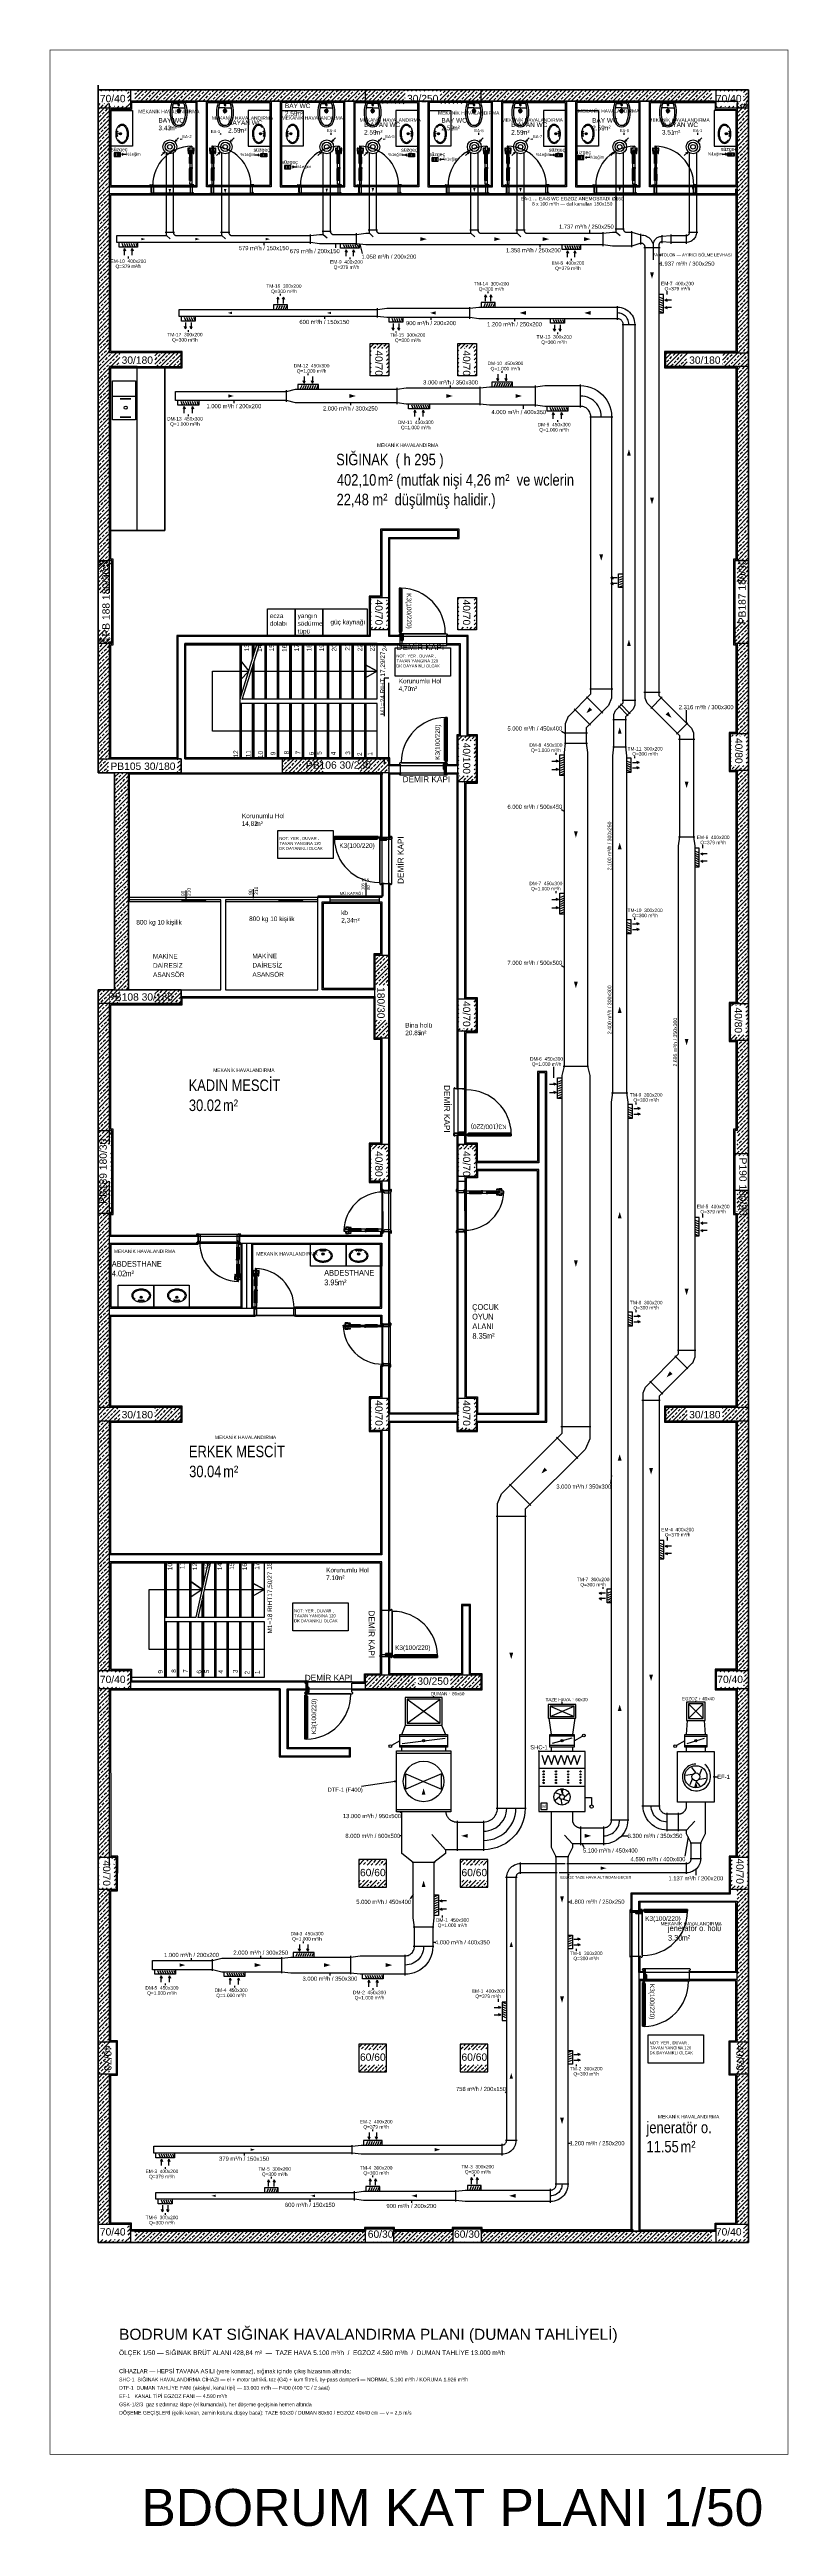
# Model space of a CAD drawing. Header units: centimetres. Extents: x 357699 to 366480, y -615216 to -609849.
# Drawn here: x 357699 to 359301, y -615216 to -609849 of the extents above; entities that cross this region are included whole.
import ezdxf
from ezdxf.enums import TextEntityAlignment as Align

# ---------------------------------------------------------------- set-up
doc = ezdxf.new("R2010")
doc.units = ezdxf.units.CM
doc.linetypes.add('DASHED', pattern=[1.524, 1.27, -0.254])
for name, color, linetype in [('ROTAS-HAV-BASLIK', 7, 'Continuous'), ('ROTAS-HAV-CERCEVE', 7, 'Continuous'), ('ROTAS-HAV-CIHAZ', 6, 'Continuous'), ('ROTAS-HAV-DUMAN', 1, 'Continuous'), ('ROTAS-HAV-EGZOZ', 4, 'Continuous'), ('ROTAS-HAV-EGZOZ-GIZLI', 4, 'DASHED'), ('ROTAS-HAV-GECIS', 2, 'Continuous'), ('ROTAS-HAV-MENFEZ', 7, 'Continuous'), ('ROTAS-HAV-OK', 7, 'Continuous'), ('ROTAS-HAV-TAZE-HAVA', 3, 'Continuous'), ('ROTAS-HAV-YAZI', 7, 'Continuous'), ('ROTAS-MIMARI', 8, 'Continuous'), ('ROTAS-MIMARI-KOLON', 8, 'Continuous')]:
    doc.layers.add(name, color=color, linetype=linetype)
doc.styles.add('ROTAS', font='arial.ttf')

msp = doc.modelspace()

# ---------------------------------------------------------------- linework, layer by layer
at = {"layer": 'ROTAS-HAV-CERCEVE', "const_width": 1.5}
msp.add_lwpolyline([(357700, -615060), (359300, -615060), (359300, -609850), (357700, -609850)], close=True, dxfattribs=at)
at = {"layer": 'ROTAS-HAV-CIHAZ'}
for p, q in [((358458.5, -613514), (358440.5, -613524)), ((358458.5, -613504), (358561.5, -613504)), ((358463.5, -613520), (358556.5, -613508)), ((358836.5, -613504), (358783.5, -613504)), ((358831.5, -613508), (358788.5, -613520)), ((358836.5, -613514), (358854.5, -613504)), ((359076, -613514), (359058, -613524)), ((359076, -613504), (359124, -613504)), ((359081, -613520), (359119, -613508)), ((358451, -613541), (358569, -613541)), ((358458.5, -613524), (358561.5, -613524)), ((358760, -613537), (358760, -613534.8)), ((358760, -613573.4), (358860, -613573.4)), ((358836.5, -613524), (358783.5, -613524)), ((359076, -613524), (359124, -613524)), ((359100, -613582.4), (359091.6, -613572.1)), ((359108.3, -613587.2), (359113, -613574.8)), ((358448, -613602), (358375.5, -613613.2)), ((358760, -613612.4), (358860, -613612.4)), ((358807.4, -613631.2), (358795.8, -613627.1)), ((358812.6, -613631.2), (358810.4, -613619.1)), ((358815.2, -613635.7), (358824.6, -613627.7)), ((359091.7, -613587.2), (359078.6, -613589.3)), ((359091.7, -613596.8), (359087, -613609.2)), ((359100, -613601.6), (359108.4, -613611.9)), ((359108.3, -613596.8), (359121.4, -613594.7)), ((359140, -613592), (359146.8, -613592)), ((358451, -613663), (358569, -613663)), ((358804.8, -613635.7), (358795.4, -613643.7)), ((358807.4, -613640.2), (358809.6, -613652.3)), ((358812.6, -613640.2), (358824.2, -613644.3))]:
    msp.add_line(p, q, dxfattribs=at)
for points in [[(358458.5, -613528), (358458.5, -613500), (358561.5, -613500), (358561.5, -613528)], [(358836.5, -613500), (358836.5, -613528), (358783.5, -613528), (358783.5, -613500)], [(359076, -613528), (359076, -613500), (359124, -613500), (359124, -613528)], [(358451, -613668), (358451, -613536), (358569, -613536), (358569, -613668)], [(358760, -613537), (358760, -613667), (358860, -613667), (358860, -613537)], [(359060, -613647), (359060, -613537), (359140, -613537), (359140, -613647)], [(358510, -613602), (358471.5, -613618.5), (358471.5, -613585.5)], [(358510, -613602), (358548.5, -613618.5), (358548.5, -613585.5)], [(358764, -613649), (358764, -613663), (358778, -613663), (358778, -613649)]]:
    msp.add_lwpolyline(points, close=True, dxfattribs=at)
for points in [[(358766, -613545), (358773, -613565.4), (358780, -613545), (358787, -613565.4), (358794, -613545), (358801, -613565.4), (358808, -613545), (358815, -613565.4), (358822, -613545), (358829, -613565.4), (358836, -613545), (358843, -613565.4), (358850, -613545)], [(359100, -613564.4), (359096.1, -613564.5), (359092.2, -613565.2), (359088.5, -613566.5), (359084.9, -613568.2), (359081.6, -613570.5), (359078.7, -613573.2), (359076.1, -613576.3), (359074, -613579.8), (359072.5, -613583.5), (359071.4, -613587.5), (359070.9, -613591.5), (359071, -613595.7), (359071.7, -613599.7), (359072.9, -613603.7), (359074.7, -613607.5), (359077.1, -613611), (359079.9, -613614.1), (359083.1, -613616.8), (359086.7, -613619.1), (359090.6, -613620.8), (359094.8, -613622), (359099, -613622.6), (359103.4, -613622.5), (359107.7, -613621.9), (359111.9, -613620.6), (359115.8, -613618.8), (359119.5, -613616.4), (359122.9, -613613.5), (359125.8, -613610.1), (359128.2, -613606.4), (359130.1, -613602.3), (359131.4, -613598), (359132, -613593.5), (359132, -613589), (359131.4, -613584.5), (359130.2, -613580.1), (359128.3, -613575.9), (359125.9, -613571.9), (359122.9, -613568.4), (359119.4, -613565.3)], [(358860, -613637), (358874, -613637), (358874, -613653)]]:
    msp.add_lwpolyline(points, dxfattribs=at)
for centre, radius in [((358437.9, -613525.5), 3), ((358510, -613514), 2.5), ((358810, -613514), 2.5), ((358857.1, -613502.5), 3), ((359055.4, -613525.5), 3), ((359100, -613514), 2.5), ((358510, -613602), 44), ((359100, -613592), 24), ((358448, -613602), 1.2), ((358770, -613580.4), 1.4), ((358770, -613586.7), 1.4), ((358770, -613592.9), 1.4), ((358770, -613599.2), 1.4), ((358770, -613605.4), 1.4), ((358810, -613635.7), 17.5), ((358796.7, -613580.4), 1.4), ((358796.7, -613586.7), 1.4), ((358796.7, -613592.9), 1.4), ((358796.7, -613599.2), 1.4), ((358796.7, -613605.4), 1.4), ((358810, -613635.7), 5.24), ((358823.3, -613580.4), 1.4), ((358823.3, -613586.7), 1.4), ((358823.3, -613592.9), 1.4), ((358823.3, -613599.2), 1.4), ((358823.3, -613605.4), 1.4), ((358850, -613580.4), 1.4), ((358850, -613586.7), 1.4), ((358850, -613592.9), 1.4), ((358850, -613599.2), 1.4), ((358850, -613605.4), 1.4), ((359100, -613592), 8.4), ((359140, -613592), 1.2), ((358874, -613656.5), 3.5)]:
    msp.add_circle(centre, radius, dxfattribs=at)
at = {"layer": 'ROTAS-HAV-DUMAN'}
for p, q in [((358098.8, -610610), (358098.8, -610615.2)), ((358351.2, -610615), (358351.2, -610620.2)), ((358568.4, -610582.5), (358568.4, -610577.2)), ((358725.6, -610620), (358725.6, -610628)), ((358817.5, -611331.8), (358808.9, -611327.1)), ((358815, -611500.3), (358808.9, -611496.9)), ((358815, -611838.3), (358808.9, -611834.9)), ((358462.5, -613668.5), (358458.5, -613670.3)), ((358462.5, -613720), (358457.6, -613720)), ((358487.5, -613846.8), (358481.2, -613856.2)), ((358530, -613950.6), (358536.2, -613950.6)), ((358007, -613990), (358007, -613984.8)), ((358157, -613985), (358157, -613979.8)), ((358307, -614017.5), (358307, -614022.8))]:
    msp.add_line(p, q, dxfattribs=at)
for points in [[(358557.7, -613668), (358557.8, -613668.7), (358558, -613669.9), (358558.2, -613671.1), (358558.6, -613672.3), (358559, -613673.4), (358559.4, -613674.6), (358559.9, -613675.7), (358560.5, -613676.8), (358561.1, -613677.9), (358561.7, -613678.9), (358562.4, -613679.9), (358563.2, -613680.9), (358564, -613681.8), (358564.8, -613682.7), (358565.7, -613683.5), (358566.6, -613684.3), (358567.6, -613685.1), (358568.6, -613685.8), (358569.6, -613686.4), (358570.7, -613687), (358571.8, -613687.6), (358572.9, -613688.1), (358574.1, -613688.5), (358575.2, -613688.9), (358576.4, -613689.3), (358577.6, -613689.5), (358578.8, -613689.7), (358580, -613689.9), (358581.3, -613690), (358582.5, -613690), (358640, -613690), (358643.4, -613689.8), (358646.7, -613689.2), (358649.9, -613688.3), (358653, -613687), (358656, -613685.4), (358658.7, -613683.5), (358661.2, -613681.2), (358663.5, -613678.7), (358665.4, -613676), (358667, -613673), (358668.3, -613669.9), (358669.2, -613666.7), (358669.8, -613663.4), (358670, -613660), (358670, -613002), (358670, -613000), (358678.8, -612978.8), (358810, -612847.6), (358810, -612100), (358810, -612072.5), (358815, -612052.5), (358815, -611700), (358815, -611400), (358815, -611372.5), (358817.5, -611352.5), (358817.5, -611312), (358817.5, -611310), (358824.1, -611294.1), (358825.5, -611292.7), (358872.5, -611245.7), (358872.5, -610645), (358872.4, -610642.5), (358871.9, -610640), (358871.2, -610637.6), (358870.3, -610635.2), (358869.1, -610633), (358867.6, -610631), (358865.9, -610629.1), (358864, -610627.4), (358862, -610625.9), (358859.8, -610624.7), (358857.4, -610623.8), (358855, -610623.1), (358852.5, -610622.6), (358850, -610622.5), (358800, -610622.5), (358772.5, -610622.5), (358752.5, -610620), (358680, -610620), (358652.5, -610620), (358632.5, -610617.5), (358500, -610617.5), (358472.5, -610617.5), (358452.5, -610615), (358260, -610615), (358232.5, -610615), (358212.5, -610610), (357972.5, -610610), (357972.5, -610590), (358212.5, -610590), (358232.5, -610585), (358260, -610585), (358452.5, -610585), (358472.5, -610582.5), (358500, -610582.5), (358632.5, -610582.5), (358652.5, -610580), (358680, -610580), (358752.5, -610580), (358772.5, -610577.5), (358800, -610577.5), (358850, -610577.5), (358857.6, -610577.9), (358865, -610579.2), (358872.3, -610581.3), (358879.3, -610584.2), (358885.9, -610587.8), (358892.1, -610592.2), (358897.7, -610597.3), (358902.8, -610602.9), (358907.2, -610609.1), (358910.8, -610615.7), (358913.7, -610622.7), (358915.8, -610630), (358917.1, -610637.4), (358917.5, -610645), (358917.5, -611253), (358917.5, -611255), (358910.9, -611270.9), (358909.5, -611272.3), (358862.5, -611319.3), (358862.5, -611352.5), (358865, -611372.5), (358865, -611400), (358865, -611700), (358865, -612052.5), (358870, -612072.5), (358870, -612100), (358870, -612858), (358870, -612860), (358861.2, -612881.2), (358859.8, -612882.6), (358730, -613012.4), (358730, -613660), (358729.4, -613670.1), (358727.7, -613680), (358724.9, -613689.7), (358721.1, -613699), (358716.2, -613707.9), (358710.4, -613716.1), (358703.6, -613723.6), (358696.1, -613730.4), (358687.9, -613736.2), (358679, -613741.1), (358669.7, -613744.9), (358660, -613747.7), (358650.1, -613749.4), (358640, -613750), (358557.5, -613750), (358557.5, -613758), (358532.5, -613778), (358532.5, -613870), (358532.5, -613897.5), (358530, -613917.5), (358530, -613960), (358529.6, -613966.7), (358528.5, -613973.4), (358526.6, -613979.8), (358524.1, -613986), (358520.8, -613991.9), (358516.9, -613997.4), (358512.4, -614002.4), (358507.4, -614006.9), (358501.9, -614010.8), (358496, -614014.1), (358489.8, -614016.6), (358483.4, -614018.5), (358476.7, -614019.6), (358470, -614020), (358400, -614020), (358372.5, -614020), (358352.5, -614017.5), (358250, -614017.5), (358222.5, -614017.5), (358202.5, -614015), (358100, -614015), (358072.5, -614015), (358052.5, -614010), (357922.5, -614010), (357922.5, -613990), (358052.5, -613990), (358072.5, -613985), (358100, -613985), (358202.5, -613985)], [(358212.5, -610612.5), (358212.5, -610587.5)], [(358452.5, -610617.5), (358452.5, -610582.5)], [(358632.5, -610620), (358632.5, -610580)], [(358752.5, -610622.5), (358752.5, -610577.5)], [(358850, -610600), (358850, -610575)], [(358895, -610645), (358894.7, -610640), (358893.9, -610635), (358892.5, -610630.1), (358890.5, -610625.5), (358888.1, -610621.1), (358885.2, -610616.9), (358881.8, -610613.2), (358878.1, -610609.8), (358873.9, -610606.9), (358869.5, -610604.5), (358864.9, -610602.5), (358860, -610601.1), (358855, -610600.3), (358850, -610600)], [(358850, -610625), (358850, -610600)], [(358870, -610645), (358895, -610645)], [(358895, -610645), (358920, -610645)], [(358863, -611251.6), (358898.4, -611287)], [(358870, -611234.8), (358920, -611234.8)], [(358836.6, -611278), (358872, -611313.4)], [(358815, -611330.2), (358865, -611330.2)], [(358815, -611352.5), (358865, -611352.5)], [(358812.5, -612052.5), (358867.5, -612052.5)], [(358797.9, -612856.1), (358843.9, -612902.1)], [(358807.5, -612833), (358872.5, -612833)], [(358696.1, -612957.9), (358742.1, -613003.9)], [(358667.5, -613027), (358732.5, -613027)], [(358462.5, -613500), (358471.1, -613480)], [(358548.9, -613480), (358557.5, -613500)], [(358462.5, -613536), (358462.5, -613528)], [(358557.5, -613528), (358557.5, -613536)], [(358202.5, -613985), (358222.5, -613982.5), (358250, -613982.5), (358352.5, -613982.5), (358372.5, -613980), (358400, -613980), (358470, -613980), (358472.2, -613979.9), (358474.5, -613979.5), (358476.6, -613978.9), (358478.7, -613978), (358480.6, -613976.9), (358482.5, -613975.6), (358484.1, -613974.1), (358485.6, -613972.5), (358486.9, -613970.6), (358488, -613968.7), (358488.9, -613966.6), (358489.5, -613964.5), (358489.9, -613962.2), (358490, -613960), (358490, -613917.5), (358487.5, -613897.5), (358487.5, -613870), (358487.5, -613778), (358462.5, -613758), (358462.5, -613720), (358462.5, -613668)], [(358640, -613710), (358645.6, -613709.7), (358651.1, -613708.7), (358656.5, -613707.2), (358661.7, -613705), (358666.6, -613702.3), (358671.2, -613699.1), (358675.4, -613695.4), (358679.1, -613691.2), (358682.3, -613686.6), (358685, -613681.7), (358687.2, -613676.5), (358688.7, -613671.1), (358689.7, -613665.6), (358690, -613660)], [(358640, -613730), (358647.8, -613729.6), (358655.6, -613728.2), (358663.1, -613726.1), (358670.4, -613723.1), (358677.2, -613719.3), (358683.6, -613714.7), (358689.5, -613709.5), (358694.7, -613703.6), (358699.3, -613697.2), (358703.1, -613690.4), (358706.1, -613683.1), (358708.2, -613675.6), (358709.6, -613667.8), (358710, -613660)], [(358667.5, -613660), (358690, -613660)], [(358690, -613660), (358710, -613660)], [(358710, -613660), (358732.5, -613660)], [(358557.5, -613750), (358527.5, -613717)], [(358582.5, -613687.5), (358582.5, -613752.5)], [(358640, -613687.5), (358640, -613710)], [(358640, -613710), (358640, -613730)], [(358640, -613730), (358640, -613752.5)], [(358535, -613778), (358485, -613778)], [(358532.5, -613917.5), (358487.5, -613917.5)], [(358052.5, -614012.5), (358052.5, -613987.5)], [(358202.5, -614017.5), (358202.5, -613982.5)], [(358352.5, -614020), (358352.5, -613980)], [(358510, -613960), (358509.7, -613964.5), (358509, -613968.9), (358507.8, -613973.2), (358506, -613977.4), (358503.9, -613981.3), (358501.3, -613984.9), (358498.3, -613988.3), (358494.9, -613991.3), (358491.3, -613993.9), (358487.4, -613996), (358483.2, -613997.8), (358478.9, -613999), (358474.5, -613999.7), (358470, -614000)], [(358470, -614000), (358470, -613977.5)], [(358470, -614022.5), (358470, -614000)], [(358510, -613960), (358487.5, -613960)], [(358532.5, -613960), (358510, -613960)]]:
    msp.add_lwpolyline(points, dxfattribs=at)
at = {"layer": 'ROTAS-HAV-EGZOZ'}
for p, q in [((358869.9, -610247.5), (358869.9, -610239.7)), ((358163.6, -610267.5), (358163.6, -610272.8)), ((358319, -610270), (358319, -610279.2)), ((358371.8, -610270.9), (358377, -610291.2)), ((358761.8, -610272.5), (358761.8, -610277.5)), ((359020, -610294.2), (359025.5, -610294.2)), ((359020, -610313.2), (359023.2, -610313.2)), ((359080, -611308.8), (359080, -611280.9)), ((359083.3, -613722), (359075.8, -613763.7)), ((358822.3, -613802), (358825.6, -613805.2)), ((359100, -613792.3), (359100, -613805.2)), ((358690, -614277.9), (358686.5, -614275.2)), ((358121, -614407.5), (358121, -614412.8))]:
    msp.add_line(p, q, dxfattribs=at)
for points in [[(358822.5, -613780), (359080, -613780), (359081.1, -613779.9), (359082.2, -613779.7), (359083.3, -613779.4), (359084.3, -613779), (359085.3, -613778.5), (359086.2, -613777.8), (359087.1, -613777.1), (359087.8, -613776.2), (359088.5, -613775.3), (359089, -613774.3), (359089.4, -613773.3), (359089.7, -613772.2), (359089.9, -613771.1), (359090, -613770), (359090, -613735.5), (359080, -613715.5), (359080, -613707.5), (359038, -613707.5), (359032.1, -613707.2), (359026.3, -613706.2), (359020.7, -613704.6), (359015.2, -613702.3), (359010.1, -613699.5), (359005.3, -613696), (359000.9, -613692.1), (358997, -613687.7), (358993.5, -613682.9), (358990.7, -613677.8), (358988.4, -613672.3), (358986.8, -613666.7), (358985.8, -613660.9), (358985.5, -613655), (358985.5, -613100), (358985.5, -612762), (358985.5, -612760), (358990.6, -612747.6), (358992, -612746.2), (359062.5, -612675.8), (359062.5, -612400), (359062.5, -611600), (359062.5, -611575), (359065, -611555), (359065, -611336.2), (358995.8, -611267), (358994.4, -611265.6), (358990, -611255), (358990, -611253), (358990, -610400), (358990, -610278), (358989.9, -610277), (358989.8, -610276), (358989.5, -610275), (358989.1, -610274.1), (358988.6, -610273.2), (358988, -610272.4), (358987.4, -610271.6), (358986.6, -610271), (358985.8, -610270.4), (358984.9, -610269.9), (358984, -610269.5), (358983, -610269.2), (358982, -610269.1), (358981, -610269), (358961, -610275), (358935, -610275), (358919.5, -610275), (358899.5, -610272.5), (358830, -610272.5), (358720, -610272.5), (358620, -610272.5), (358400, -610272.5), (358384.5, -610272.5), (358364.5, -610270), (358350, -610270), (358300, -610270), (358284.5, -610270), (358264.5, -610267.5), (358080, -610267.5), (357960, -610267.5), (357845, -610267.5), (357845, -610252.5), (357952.5, -610252.5), (357952.5, -610073)], [(357967.5, -610073), (357967.5, -610245), (357967.5, -610245.4), (357967.5, -610245.7), (357967.6, -610246.1), (357967.6, -610246.5), (357967.7, -610246.8), (357967.8, -610247.2), (357967.9, -610247.5), (357968.1, -610247.9), (357968.2, -610248.2), (357968.4, -610248.5), (357968.6, -610248.9), (357968.8, -610249.2), (357969, -610249.5), (357969.2, -610249.8), (357969.4, -610250), (357969.7, -610250.3), (357970, -610250.6), (357970.2, -610250.8), (357970.5, -610251), (357970.8, -610251.2), (357971.1, -610251.4), (357971.5, -610251.6), (357971.8, -610251.8), (357972.1, -610251.9), (357972.5, -610252.1), (357972.8, -610252.2), (357973.2, -610252.3), (357973.5, -610252.4), (357973.9, -610252.4), (357974.3, -610252.5), (357974.6, -610252.5), (357975, -610252.5), (358072.5, -610252.5), (358072.5, -610073)], [(358087.5, -610073), (358087.5, -610245), (358087.5, -610245.4), (358087.5, -610245.7), (358087.6, -610246.1), (358087.6, -610246.5), (358087.7, -610246.8), (358087.8, -610247.2), (358087.9, -610247.5), (358088.1, -610247.9), (358088.2, -610248.2), (358088.4, -610248.5), (358088.6, -610248.9), (358088.8, -610249.2), (358089, -610249.5), (358089.2, -610249.8), (358089.4, -610250), (358089.7, -610250.3), (358090, -610250.6), (358090.2, -610250.8), (358090.5, -610251), (358090.8, -610251.2), (358091.1, -610251.4), (358091.5, -610251.6), (358091.8, -610251.8), (358092.1, -610251.9), (358092.5, -610252.1), (358092.8, -610252.2), (358093.2, -610252.3), (358093.5, -610252.4), (358093.9, -610252.4), (358094.3, -610252.5), (358094.6, -610252.5), (358095, -610252.5), (358264.5, -610252.5), (358284.5, -610250), (358292.5, -610250), (358292.5, -610073)], [(358307.5, -610073), (358307.5, -610242.5), (358307.5, -610242.9), (358307.5, -610243.2), (358307.6, -610243.6), (358307.6, -610244), (358307.7, -610244.3), (358307.8, -610244.7), (358307.9, -610245), (358308.1, -610245.4), (358308.2, -610245.7), (358308.4, -610246), (358308.6, -610246.4), (358308.8, -610246.7), (358309, -610247), (358309.2, -610247.3), (358309.4, -610247.5), (358309.7, -610247.8), (358310, -610248.1), (358310.2, -610248.3), (358310.5, -610248.5), (358310.8, -610248.7), (358311.1, -610248.9), (358311.5, -610249.1), (358311.8, -610249.3), (358312.1, -610249.4), (358312.5, -610249.6), (358312.8, -610249.7), (358313.2, -610249.8), (358313.5, -610249.9), (358313.9, -610249.9), (358314.3, -610250), (358314.6, -610250), (358315, -610250), (358350, -610250), (358364.5, -610250), (358384.5, -610247.5), (358392.5, -610247.5), (358392.5, -610073)], [(358407.5, -610073), (358407.5, -610240), (358407.5, -610240.4), (358407.5, -610240.7), (358407.6, -610241.1), (358407.6, -610241.5), (358407.7, -610241.8), (358407.8, -610242.2), (358407.9, -610242.5), (358408.1, -610242.9), (358408.2, -610243.2), (358408.4, -610243.5), (358408.6, -610243.9), (358408.8, -610244.2), (358409, -610244.5), (358409.2, -610244.8), (358409.4, -610245), (358409.7, -610245.3), (358410, -610245.6), (358410.2, -610245.8), (358410.5, -610246), (358410.8, -610246.2), (358411.1, -610246.4), (358411.5, -610246.6), (358411.8, -610246.8), (358412.1, -610246.9), (358412.5, -610247.1), (358412.8, -610247.2), (358413.2, -610247.3), (358413.5, -610247.4), (358413.9, -610247.4), (358414.3, -610247.5), (358414.6, -610247.5), (358415, -610247.5), (358612.5, -610247.5), (358612.5, -610073)], [(358627.5, -610073), (358627.5, -610240), (358627.5, -610240.4), (358627.5, -610240.7), (358627.6, -610241.1), (358627.6, -610241.5), (358627.7, -610241.8), (358627.8, -610242.2), (358627.9, -610242.5), (358628.1, -610242.9), (358628.2, -610243.2), (358628.4, -610243.5), (358628.6, -610243.9), (358628.8, -610244.2), (358629, -610244.5), (358629.2, -610244.8), (358629.4, -610245), (358629.7, -610245.3), (358630, -610245.6), (358630.2, -610245.8), (358630.5, -610246), (358630.8, -610246.2), (358631.1, -610246.4), (358631.5, -610246.6), (358631.8, -610246.8), (358632.1, -610246.9), (358632.5, -610247.1), (358632.8, -610247.2), (358633.2, -610247.3), (358633.5, -610247.4), (358633.9, -610247.4), (358634.3, -610247.5), (358634.6, -610247.5), (358635, -610247.5), (358712.5, -610247.5), (358712.5, -610073)], [(358727.5, -610073), (358727.5, -610240), (358727.5, -610240.4), (358727.5, -610240.7), (358727.6, -610241.1), (358727.6, -610241.5), (358727.7, -610241.8), (358727.8, -610242.2), (358727.9, -610242.5), (358728.1, -610242.9), (358728.2, -610243.2), (358728.4, -610243.5), (358728.6, -610243.9), (358728.8, -610244.2), (358729, -610244.5), (358729.2, -610244.8), (358729.4, -610245), (358729.7, -610245.3), (358730, -610245.6), (358730.2, -610245.8), (358730.5, -610246), (358730.8, -610246.2), (358731.1, -610246.4), (358731.5, -610246.6), (358731.8, -610246.8), (358732.1, -610246.9), (358732.5, -610247.1), (358732.8, -610247.2), (358733.2, -610247.3), (358733.5, -610247.4), (358733.9, -610247.4), (358734.3, -610247.5), (358734.6, -610247.5), (358735, -610247.5), (358830, -610247.5), (358899.5, -610247.5), (358919.5, -610245), (358927.5, -610245), (358927.5, -610073)], [(358942.5, -610073), (358942.5, -610237.5), (358942.5, -610237.9), (358942.5, -610238.2), (358942.6, -610238.6), (358942.6, -610239), (358942.7, -610239.3), (358942.8, -610239.7), (358942.9, -610240), (358943.1, -610240.4), (358943.2, -610240.7), (358943.4, -610241), (358943.6, -610241.4), (358943.8, -610241.7), (358944, -610242), (358944.2, -610242.3), (358944.4, -610242.5), (358944.7, -610242.8), (358945, -610243.1), (358945.2, -610243.3), (358945.5, -610243.5), (358945.8, -610243.7), (358946.1, -610243.9), (358946.5, -610244.1), (358946.8, -610244.3), (358947.1, -610244.4), (358947.5, -610244.6), (358947.8, -610244.7), (358948.2, -610244.8), (358948.5, -610244.9), (358948.9, -610244.9), (358949.3, -610245), (358949.6, -610245), (358950, -610245), (358961, -610245), (358981, -610251), (358984, -610251.2), (358987, -610251.7), (358989.9, -610252.5), (358992.7, -610253.7), (358995.4, -610255.1), (358997.8, -610256.9), (359000.1, -610258.9), (359002.1, -610261.2), (359003.9, -610263.6), (359005.3, -610266.3), (359006.5, -610269.1), (359007.3, -610272), (359007.8, -610275), (359008, -610278), (359008, -610272), (359008.1, -610270), (359008.5, -610268), (359009, -610266.1), (359009.8, -610264.2), (359010.8, -610262.4), (359011.9, -610260.8), (359013.3, -610259.3), (359014.8, -610257.9), (359016.4, -610256.8), (359018.2, -610255.8), (359020.1, -610255), (359022, -610254.5), (359024, -610254.1), (359026, -610254), (359046, -610252.5), (359079, -610252.5), (359079.8, -610252.5), (359080.7, -610252.3), (359081.5, -610252.1), (359082.3, -610251.8), (359083, -610251.4), (359083.7, -610250.9), (359084.3, -610250.3), (359084.9, -610249.7), (359085.4, -610249), (359085.8, -610248.3), (359086.1, -610247.5), (359086.3, -610246.7), (359086.5, -610245.8), (359086.5, -610245), (359086.5, -610073)], [(359101.5, -610073), (359101.5, -610245), (359101.4, -610247.5), (359100.9, -610250), (359100.2, -610252.4), (359099.3, -610254.8), (359098.1, -610257), (359096.6, -610259), (359094.9, -610260.9), (359093, -610262.6), (359091, -610264.1), (359088.8, -610265.3), (359086.4, -610266.2), (359084, -610266.9), (359081.5, -610267.4), (359079, -610267.5), (359046, -610267.5), (359026, -610266), (359025.3, -610266), (359024.7, -610266.2), (359024, -610266.3), (359023.4, -610266.6), (359022.8, -610266.9), (359022.3, -610267.3), (359021.8, -610267.8), (359021.3, -610268.3), (359020.9, -610268.8), (359020.6, -610269.4), (359020.3, -610270), (359020.2, -610270.7), (359020, -610271.3), (359020, -610272), (359020, -610278), (359020, -610400), (359020, -611248.8), (359089.2, -611318), (359090.6, -611319.4), (359095, -611330), (359095, -611332), (359095, -611555), (359097.5, -611575), (359097.5, -611600), (359097.5, -612400), (359097.5, -612681), (359097.5, -612683), (359092.4, -612695.4), (359091, -612696.8), (359020.5, -612767.2), (359020.5, -613100), (359020.5, -613655), (359020.6, -613657), (359020.9, -613658.9), (359021.5, -613660.8), (359022.2, -613662.6), (359023.2, -613664.3), (359024.3, -613665.9), (359025.6, -613667.4), (359027.1, -613668.7), (359028.7, -613669.8), (359030.4, -613670.8), (359032.2, -613671.5), (359034.1, -613672.1), (359036, -613672.4), (359038, -613672.5), (359062.5, -613672.5), (359063.4, -613672.5), (359064.2, -613672.4), (359065.1, -613672.3), (359065.9, -613672.2), (359066.8, -613672), (359067.6, -613671.7), (359068.4, -613671.5), (359069.2, -613671.2), (359070, -613670.8), (359070.7, -613670.4), (359071.5, -613670), (359072.2, -613669.6), (359072.9, -613669.1), (359073.6, -613668.5), (359074.3, -613668), (359074.9, -613667.4), (359075.5, -613666.8), (359076, -613666.1), (359076.6, -613665.4), (359077.1, -613664.7), (359077.5, -613664), (359077.9, -613663.2), (359078.3, -613662.5), (359078.7, -613661.7), (359079, -613660.9), (359079.2, -613660.1), (359079.5, -613659.3), (359079.7, -613658.4), (359079.8, -613657.6), (359079.9, -613656.7), (359080, -613655.9), (359080, -613655), (359080, -613647)], [(357950, -610245), (357970, -610245)], [(358070, -610245), (358090, -610245)], [(358290, -610242.5), (358310, -610242.5)], [(358364.5, -610272.5), (358364.5, -610247.5)], [(358390, -610240), (358410, -610240)], [(358392.5, -610247.5), (358400.8, -610255)], [(358610, -610240), (358630, -610240)], [(358612.5, -610247.5), (358620.8, -610255)], [(358710, -610240), (358730, -610240)], [(358712.5, -610247.5), (358720.8, -610255)], [(358899.5, -610275), (358899.5, -610245)], [(358925, -610237.5), (358945, -610237.5)], [(358927.5, -610245), (358935.8, -610252.5)], [(358961, -610277.5), (358961, -610242.5)], [(358981, -610271.5), (358981, -610248.5)], [(359084, -610245), (359104, -610245)], [(357952.5, -610252.5), (357960.8, -610259.2)], [(358072.5, -610252.5), (358080.8, -610259.2)], [(358264.5, -610270), (358264.5, -610250)], [(358292.5, -610250), (358300.8, -610257.5)], [(358987.5, -610278), (359008, -610278)], [(359008, -610305), (359008, -610278)], [(359008, -610278), (359022.5, -610278)], [(359026, -610251.5), (359026, -610268.5)], [(359046, -610250), (359046, -610270)], [(359079, -610250), (359079, -610270)], [(358987.5, -611241.5), (359022.5, -611241.5)], [(359002.2, -611276.9), (359026.9, -611252.2)], [(359058.1, -611332.8), (359082.8, -611308.1)], [(359062.5, -611343.5), (359097.5, -611343.5)], [(359062.5, -611555), (359097.5, -611555)], [(359054.7, -612680), (359083, -612708.3)], [(359060, -612667.2), (359100, -612667.2)], [(359000, -612734.7), (359028.3, -612763)], [(358983, -612775.8), (359023, -612775.8)], [(359080, -613500), (359081.9, -613470)], [(359118.1, -613470), (359120, -613500)], [(359080, -613537), (359080, -613528)], [(359120, -613528), (359120, -613537)], [(359120, -613647), (359120, -613690), (359120, -613715.5), (359110, -613735.5), (359110, -613770), (359109.8, -613773.4), (359109.2, -613776.7), (359108.3, -613779.9), (359107, -613783), (359105.4, -613786), (359103.5, -613788.7), (359101.2, -613791.2), (359098.7, -613793.5), (359096, -613795.4), (359093, -613797), (359089.9, -613798.3), (359086.7, -613799.2), (359083.4, -613799.8), (359080, -613800), (358822.5, -613800)], [(358983, -613655), (359003, -613655)], [(359038, -613690), (359034.1, -613689.8), (359030.2, -613689.1), (359026.4, -613688), (359022.8, -613686.5), (359019.4, -613684.6), (359016.2, -613682.4), (359013.3, -613679.7), (359010.6, -613676.8), (359008.4, -613673.6), (359006.5, -613670.2), (359005, -613666.6), (359003.9, -613662.8), (359003.2, -613658.9), (359003, -613655)], [(359003, -613655), (359023, -613655)], [(359038, -613690), (359038, -613670)], [(359062.5, -613710), (359062.5, -613670)], [(359038, -613710), (359038, -613690)], [(359080, -613707.5), (359097.5, -613688.2)], [(359112.5, -613735.5), (359087.5, -613735.5)], [(358375, -614410), (358355, -614407.5), (357925, -614407.5), (357925, -614392.5), (358355, -614392.5), (358375, -614390), (358400, -614390), (358680, -614390), (358681.1, -614389.9), (358682.2, -614389.7), (358683.3, -614389.4), (358684.3, -614389), (358685.3, -614388.5), (358686.2, -614387.8), (358687.1, -614387.1), (358687.8, -614386.2), (358688.5, -614385.3), (358689, -614384.3), (358689.4, -614383.3), (358689.7, -614382.2), (358689.9, -614381.1), (358690, -614380), (358690, -614100), (358690, -613810), (358690.2, -613806.6), (358690.8, -613803.3), (358691.7, -613800.1), (358693, -613797), (358694.6, -613794), (358696.5, -613791.3), (358698.8, -613788.8), (358701.3, -613786.5), (358704, -613784.6), (358707, -613783), (358710.1, -613781.7), (358713.3, -613780.8), (358716.6, -613780.2), (358720, -613780), (358797.5, -613780)], [(358720, -613802.5), (358720, -613777.5)], [(359080, -613802.5), (359080, -613777.5)], [(359112.5, -613770), (359087.5, -613770)], [(358797.5, -613800), (358720, -613800), (358718.9, -613800.1), (358717.8, -613800.3), (358716.7, -613800.6), (358715.7, -613801), (358714.7, -613801.5), (358713.8, -613802.2), (358712.9, -613802.9), (358712.2, -613803.8), (358711.5, -613804.7), (358711, -613805.7), (358710.6, -613806.7), (358710.3, -613807.8), (358710.1, -613808.9), (358710, -613810), (358710, -614100), (358710, -614380), (358709.8, -614383.4), (358709.2, -614386.7), (358708.3, -614389.9), (358707, -614393), (358705.4, -614396), (358703.5, -614398.7), (358701.2, -614401.2), (358698.7, -614403.5), (358696, -614405.4), (358693, -614407), (358689.9, -614408.3), (358686.7, -614409.2), (358683.4, -614409.8), (358680, -614410), (358400, -614410), (358375, -614410)], [(358712.5, -613810), (358687.5, -613810)], [(358712.5, -614380), (358687.5, -614380)], [(358355, -614410), (358355, -614390)], [(358680, -614412.5), (358680, -614387.5)]]:
    msp.add_lwpolyline(points, dxfattribs=at)
at = {"layer": 'ROTAS-HAV-EGZOZ-GIZLI', "ltscale": 15}
for points in [[(358797.5, -613780), (358822.5, -613780)], [(358822.5, -613800), (358797.5, -613800)]]:
    msp.add_lwpolyline(points, dxfattribs=at)
at = {"layer": 'ROTAS-HAV-GECIS'}
for p, q in [((358474, -613476), (358546, -613424)), ((358474, -613424), (358546, -613476)), ((358529.3, -613420), (358531.8, -613417.2)), ((358784, -613461), (358836, -613439)), ((358784, -613439), (358836, -613461)), ((358810, -613435), (358810, -613429.9)), ((359084, -613466), (359116, -613434)), ((359084, -613434), (359116, -613466)), ((359100, -613430), (359100, -613427.9))]:
    msp.add_line(p, q, dxfattribs=at)
for points in [[(358470, -613480), (358550, -613480), (358550, -613420), (358470, -613420)], [(358474, -613476), (358546, -613476), (358546, -613424), (358474, -613424)], [(358780, -613465), (358840, -613465), (358840, -613435), (358780, -613435)], [(358784, -613461), (358836, -613461), (358836, -613439), (358784, -613439)], [(359080, -613470), (359120, -613470), (359120, -613430), (359080, -613430)], [(359084, -613466), (359116, -613466), (359116, -613434), (359084, -613434)]]:
    msp.add_lwpolyline(points, close=True, dxfattribs=at)
at = {"layer": 'ROTAS-HAV-MENFEZ'}
for p, q in [((357940.9, -610079.1), (357948, -610072)), ((357948, -610072), (357943.9, -610073.6)), ((357948, -610072), (357946.4, -610076.1)), ((357979.1, -610040.9), (357972, -610048)), ((357972, -610048), (357973.6, -610043.9)), ((357972, -610048), (357976.1, -610046.4)), ((358060.9, -610079.1), (358068, -610072)), ((358068, -610072), (358063.9, -610073.6)), ((358068, -610072), (358066.4, -610076.1)), ((358099.1, -610040.9), (358092, -610048)), ((358092, -610048), (358093.6, -610043.9)), ((358092, -610048), (358096.1, -610046.4)), ((358280.9, -610079.1), (358288, -610072)), ((358288, -610072), (358283.9, -610073.6)), ((358288, -610072), (358286.4, -610076.1)), ((358319.1, -610040.9), (358312, -610048)), ((358312, -610048), (358313.6, -610043.9)), ((358312, -610048), (358316.1, -610046.4)), ((358380.9, -610079.1), (358388, -610072)), ((358388, -610072), (358383.9, -610073.6)), ((358388, -610072), (358386.4, -610076.1)), ((358419.1, -610040.9), (358412, -610048)), ((358412, -610048), (358413.6, -610043.9)), ((358412, -610048), (358416.1, -610046.4)), ((358600.9, -610079.1), (358608, -610072)), ((358608, -610072), (358603.9, -610073.6)), ((358608, -610072), (358606.4, -610076.1)), ((358639.1, -610040.9), (358632, -610048)), ((358632, -610048), (358633.6, -610043.9)), ((358632, -610048), (358636.1, -610046.4)), ((358700.9, -610079.1), (358708, -610072)), ((358708, -610072), (358703.9, -610073.6)), ((358708, -610072), (358706.4, -610076.1)), ((358739.1, -610040.9), (358732, -610048)), ((358732, -610048), (358733.6, -610043.9)), ((358732, -610048), (358736.1, -610046.4)), ((358915.9, -610079.1), (358923, -610072)), ((358923, -610072), (358918.9, -610073.6)), ((358923, -610072), (358921.4, -610076.1)), ((358954.1, -610040.9), (358947, -610048)), ((358947, -610048), (358948.6, -610043.9)), ((358947, -610048), (358951.1, -610046.4)), ((359074.9, -610079.1), (359082, -610072)), ((359082, -610072), (359077.9, -610073.6)), ((359082, -610072), (359080.4, -610076.1)), ((359113.1, -610040.9), (359106, -610048)), ((359106, -610048), (359107.6, -610043.9)), ((359106, -610048), (359110.1, -610046.4)), ((357856, -610269), (357859, -610276)), ((357862, -610280.5), (357859.8, -610285.5)), ((357861, -610269), (357864, -610276)), ((357862, -610294.5), (357862, -610280.5)), ((357862, -610280.5), (357864.2, -610285.5)), ((357866, -610269), (357869, -610276)), ((357871, -610269), (357874, -610276)), ((357878, -610280.5), (357875.8, -610285.5)), ((357876, -610269), (357879, -610276)), ((357878, -610294.5), (357878, -610280.5)), ((357878, -610280.5), (357880.2, -610285.5)), ((357881, -610269), (357884, -610276)), ((357886, -610269), (357889, -610276)), ((358336, -610271.5), (358339, -610278.5)), ((358342, -610283), (358339.8, -610288)), ((358341, -610271.5), (358344, -610278.5)), ((358342, -610297), (358342, -610283)), ((358342, -610283), (358344.2, -610288)), ((358346, -610271.5), (358349, -610278.5)), ((358351, -610271.5), (358354, -610278.5)), ((358358, -610283), (358355.8, -610288)), ((358356, -610271.5), (358359, -610278.5)), ((358358, -610297), (358358, -610283)), ((358358, -610283), (358360.2, -610288)), ((358361, -610271.5), (358364, -610278.5)), ((358366, -610271.5), (358369, -610278.5)), ((358816, -610274), (358819, -610281)), ((358822, -610285.5), (358819.8, -610290.5)), ((358821, -610274), (358824, -610281)), ((358822, -610299.5), (358822, -610285.5)), ((358822, -610285.5), (358824.2, -610290.5)), ((358826, -610274), (358829, -610281)), ((358831, -610274), (358834, -610281)), ((358838, -610285.5), (358835.8, -610290.5)), ((358836, -610274), (358839, -610281)), ((358838, -610299.5), (358838, -610285.5)), ((358838, -610285.5), (358840.2, -610290.5)), ((358841, -610274), (358844, -610281)), ((358846, -610274), (358849, -610281)), ((358191, -610411), (358194, -610404)), ((358194, -610385.5), (358191.8, -610390.5)), ((358194, -610399.5), (358194, -610385.5)), ((358194, -610385.5), (358196.2, -610390.5)), ((358196, -610411), (358199, -610404)), ((358201, -610411), (358204, -610404)), ((358206, -610385.5), (358203.8, -610390.5)), ((358206, -610399.5), (358206, -610385.5)), ((358206, -610385.5), (358208.2, -610390.5)), ((358206, -610411), (358209, -610404)), ((358211, -610411), (358214, -610404)), ((358641, -610406), (358644, -610399)), ((358644, -610380.5), (358641.8, -610385.5)), ((358644, -610394.5), (358644, -610380.5)), ((358644, -610380.5), (358646.2, -610385.5)), ((358646, -610406), (358649, -610399)), ((358651, -610406), (358654, -610399)), ((358656, -610380.5), (358653.8, -610385.5)), ((358656, -610394.5), (358656, -610380.5)), ((358656, -610380.5), (358658.2, -610385.5)), ((358656, -610406), (358659, -610399)), ((358661, -610406), (358664, -610399)), ((359021.5, -610386), (359028.5, -610389)), ((359021.5, -610391), (359028.5, -610394)), ((359021.5, -610396), (359028.5, -610399)), ((359021.5, -610401), (359028.5, -610404)), ((359021.5, -610406), (359028.5, -610409)), ((359033, -610392), (359038, -610389.8)), ((359047, -610392), (359033, -610392)), ((359033, -610392), (359038, -610394.2)), ((359033, -610408), (359038, -610405.8)), ((359047, -610408), (359033, -610408)), ((359033, -610408), (359038, -610410.2)), ((357991, -610429), (357994, -610436)), ((357994, -610454.5), (357991.8, -610449.5)), ((357994, -610440.5), (357994, -610454.5)), ((357994, -610454.5), (357996.2, -610449.5)), ((357996, -610429), (357999, -610436)), ((358001, -610429), (358004, -610436)), ((358006, -610454.5), (358003.8, -610449.5)), ((358006, -610429), (358009, -610436)), ((358006, -610440.5), (358006, -610454.5)), ((358006, -610454.5), (358008.2, -610449.5)), ((358011, -610429), (358014, -610436)), ((358441, -610431.5), (358444, -610438.5)), ((358444, -610457), (358441.8, -610452)), ((358444, -610443), (358444, -610457)), ((358444, -610457), (358446.2, -610452)), ((358446, -610431.5), (358449, -610438.5)), ((358451, -610431.5), (358454, -610438.5)), ((358456, -610457), (358453.8, -610452)), ((358456, -610431.5), (358459, -610438.5)), ((358456, -610443), (358456, -610457)), ((358456, -610457), (358458.2, -610452)), ((358461, -610431.5), (358464, -610438.5)), ((358791, -610434), (358794, -610441)), ((358794, -610459.5), (358791.8, -610454.5)), ((358794, -610445.5), (358794, -610459.5)), ((358794, -610459.5), (358796.2, -610454.5)), ((358796, -610434), (358799, -610441)), ((358801, -610434), (358804, -610441)), ((358806, -610459.5), (358803.8, -610454.5)), ((358806, -610434), (358809, -610441)), ((358806, -610445.5), (358806, -610459.5)), ((358806, -610459.5), (358808.2, -610454.5)), ((358811, -610434), (358814, -610441)), ((359021.5, -610411), (359028.5, -610414)), ((359021.5, -610416), (359028.5, -610419)), ((358251, -610572), (358248.8, -610567)), ((358251, -610558), (358251, -610572)), ((358251, -610572), (358253.2, -610567)), ((358269, -610572), (358266.8, -610567)), ((358269, -610558), (358269, -610572)), ((358269, -610572), (358271.2, -610567)), ((358663.5, -610578.5), (358666.5, -610571.5)), ((358668.5, -610578.5), (358671.5, -610571.5)), ((358671, -610567), (358668.8, -610562)), ((358671, -610553), (358671, -610567)), ((358671, -610567), (358673.2, -610562)), ((358673.5, -610578.5), (358676.5, -610571.5)), ((358678.5, -610578.5), (358681.5, -610571.5)), ((358683.5, -610578.5), (358686.5, -610571.5)), ((358689, -610567), (358686.8, -610562)), ((358688.5, -610578.5), (358691.5, -610571.5)), ((358689, -610553), (358689, -610567)), ((358689, -610567), (358691.2, -610562)), ((358693.5, -610578.5), (358696.5, -610571.5)), ((358698.5, -610578.5), (358701.5, -610571.5)), ((357983.5, -610611.5), (357986.5, -610618.5)), ((357988.5, -610611.5), (357991.5, -610618.5)), ((357991, -610623), (357988.8, -610628)), ((357991, -610637), (357991, -610623)), ((357991, -610623), (357993.2, -610628)), ((357993.5, -610611.5), (357996.5, -610618.5)), ((357998.5, -610611.5), (358001.5, -610618.5)), ((358003.5, -610611.5), (358006.5, -610618.5)), ((358009, -610623), (358006.8, -610628)), ((358008.5, -610611.5), (358011.5, -610618.5)), ((358009, -610637), (358009, -610623)), ((358009, -610623), (358011.2, -610628)), ((358013.5, -610611.5), (358016.5, -610618.5)), ((358018.5, -610611.5), (358021.5, -610618.5)), ((358243.5, -610583.5), (358246.5, -610576.5)), ((358248.5, -610583.5), (358251.5, -610576.5)), ((358253.5, -610583.5), (358256.5, -610576.5)), ((358258.5, -610583.5), (358261.5, -610576.5)), ((358263.5, -610583.5), (358266.5, -610576.5)), ((358268.5, -610583.5), (358271.5, -610576.5)), ((358273.5, -610583.5), (358276.5, -610576.5)), ((358278.5, -610583.5), (358281.5, -610576.5)), ((358483.5, -610619), (358486.5, -610626)), ((358488.5, -610619), (358491.5, -610626)), ((358493.5, -610619), (358496.5, -610626)), ((358498.5, -610619), (358501.5, -610626)), ((358503.5, -610619), (358506.5, -610626)), ((358508.5, -610619), (358511.5, -610626)), ((358513.5, -610619), (358516.5, -610626)), ((358518.5, -610619), (358521.5, -610626)), ((358783.5, -610624), (358786.5, -610631)), ((358788.5, -610624), (358791.5, -610631)), ((358793.5, -610624), (358796.5, -610631)), ((358798.5, -610624), (358801.5, -610631)), ((358803.5, -610624), (358806.5, -610631)), ((358808.5, -610624), (358811.5, -610631)), ((358813.5, -610624), (358816.5, -610631)), ((358818.5, -610624), (358821.5, -610631)), ((358491, -610630.5), (358488.8, -610635.5)), ((358491, -610644.5), (358491, -610630.5)), ((358491, -610630.5), (358493.2, -610635.5)), ((358509, -610630.5), (358506.8, -610635.5)), ((358509, -610644.5), (358509, -610630.5)), ((358509, -610630.5), (358511.2, -610635.5)), ((358791, -610635.5), (358788.8, -610640.5)), ((358791, -610649.5), (358791, -610635.5)), ((358791, -610635.5), (358793.2, -610640.5)), ((358809, -610635.5), (358806.8, -610640.5)), ((358809, -610649.5), (358809, -610635.5)), ((358809, -610635.5), (358811.2, -610640.5)), ((358915.5, -610994), (358920.5, -610991.8)), ((358929.5, -610994), (358915.5, -610994)), ((358915.5, -610994), (358920.5, -610996.2)), ((358941, -610991), (358934, -610994)), ((358941, -610996), (358934, -610999)), ((358941, -611001), (358934, -611004)), ((358915.5, -611006), (358920.5, -611003.8)), ((358929.5, -611006), (358915.5, -611006)), ((358915.5, -611006), (358920.5, -611008.2)), ((358941, -611006), (358934, -611009)), ((358941, -611011), (358934, -611014)), ((358788, -611391), (358802, -611391)), ((358788, -611409), (358802, -611409)), ((358802, -611391), (358797, -611388.8)), ((358802, -611391), (358797, -611393.2)), ((358802, -611409), (358797, -611406.8)), ((358802, -611409), (358797, -611411.2)), ((358813.5, -611383.5), (358806.5, -611386.5)), ((358813.5, -611388.5), (358806.5, -611391.5)), ((358813.5, -611393.5), (358806.5, -611396.5)), ((358813.5, -611398.5), (358806.5, -611401.5)), ((358813.5, -611403.5), (358806.5, -611406.5)), ((358813.5, -611408.5), (358806.5, -611411.5)), ((358813.5, -611413.5), (358806.5, -611416.5)), ((358813.5, -611418.5), (358806.5, -611421.5)), ((358951.5, -611391), (358958.5, -611394)), ((358951.5, -611396), (358958.5, -611399)), ((358951.5, -611401), (358958.5, -611404)), ((358951.5, -611406), (358958.5, -611409)), ((358951.5, -611411), (358958.5, -611414)), ((358963, -611394), (358977, -611394)), ((358963, -611406), (358977, -611406)), ((358977, -611394), (358972, -611391.8)), ((358977, -611394), (358972, -611396.2)), ((358977, -611406), (358972, -611403.8)), ((358977, -611406), (358972, -611408.2)), ((359099, -611586), (359106, -611589)), ((359099, -611591), (359106, -611594)), ((359110.5, -611592), (359115.5, -611589.8)), ((359099, -611596), (359106, -611599)), ((359099, -611601), (359106, -611604)), ((359099, -611606), (359106, -611609)), ((359099, -611611), (359106, -611614)), ((359099, -611616), (359106, -611619)), ((359124.5, -611592), (359110.5, -611592)), ((359110.5, -611592), (359115.5, -611594.2)), ((359110.5, -611608), (359115.5, -611605.8)), ((359124.5, -611608), (359110.5, -611608)), ((359110.5, -611608), (359115.5, -611610.2)), ((358788, -611691), (358802, -611691)), ((358802, -611691), (358797, -611688.8)), ((358802, -611691), (358797, -611693.2)), ((358813.5, -611683.5), (358806.5, -611686.5)), ((358813.5, -611688.5), (358806.5, -611691.5)), ((358813.5, -611693.5), (358806.5, -611696.5)), ((358813.5, -611698.5), (358806.5, -611701.5)), ((358788, -611709), (358802, -611709)), ((358802, -611709), (358797, -611706.8)), ((358802, -611709), (358797, -611711.2)), ((358813.5, -611703.5), (358806.5, -611706.5)), ((358813.5, -611708.5), (358806.5, -611711.5)), ((358813.5, -611713.5), (358806.5, -611716.5)), ((358813.5, -611718.5), (358806.5, -611721.5)), ((358951.5, -611741), (358958.5, -611744)), ((358951.5, -611746), (358958.5, -611749)), ((358951.5, -611751), (358958.5, -611754)), ((358963, -611744), (358977, -611744)), ((358977, -611744), (358972, -611741.8)), ((358977, -611744), (358972, -611746.2)), ((358951.5, -611756), (358958.5, -611759)), ((358951.5, -611761), (358958.5, -611764)), ((358963, -611756), (358977, -611756)), ((358977, -611756), (358972, -611753.8)), ((358977, -611756), (358972, -611758.2)), ((358783, -612091), (358797, -612091)), ((358783, -612109), (358797, -612109)), ((358797, -612091), (358792, -612088.8)), ((358797, -612091), (358792, -612093.2)), ((358797, -612109), (358792, -612106.8)), ((358797, -612109), (358792, -612111.2)), ((358808.5, -612083.5), (358801.5, -612086.5)), ((358808.5, -612088.5), (358801.5, -612091.5)), ((358808.5, -612093.5), (358801.5, -612096.5)), ((358808.5, -612098.5), (358801.5, -612101.5)), ((358808.5, -612103.5), (358801.5, -612106.5)), ((358808.5, -612108.5), (358801.5, -612111.5)), ((358808.5, -612113.5), (358801.5, -612116.5)), ((358808.5, -612118.5), (358801.5, -612121.5)), ((358954, -612141), (358961, -612144)), ((358954, -612146), (358961, -612149)), ((358954, -612151), (358961, -612154)), ((358954, -612156), (358961, -612159)), ((358954, -612161), (358961, -612164)), ((358965.5, -612144), (358979.5, -612144)), ((358965.5, -612156), (358979.5, -612156)), ((358979.5, -612144), (358974.5, -612141.8)), ((358979.5, -612144), (358974.5, -612146.2)), ((358979.5, -612156), (358974.5, -612153.8)), ((358979.5, -612156), (358974.5, -612158.2)), ((359099, -612386), (359106, -612389)), ((359099, -612391), (359106, -612394)), ((359099, -612396), (359106, -612399)), ((359110.5, -612392), (359115.5, -612389.8)), ((359124.5, -612392), (359110.5, -612392)), ((359110.5, -612392), (359115.5, -612394.2)), ((359099, -612401), (359106, -612404)), ((359099, -612406), (359106, -612409)), ((359099, -612411), (359106, -612414)), ((359099, -612416), (359106, -612419)), ((359110.5, -612408), (359115.5, -612405.8)), ((359124.5, -612408), (359110.5, -612408)), ((359110.5, -612408), (359115.5, -612410.2)), ((358954, -612591), (358961, -612594)), ((358954, -612596), (358961, -612599)), ((358954, -612601), (358961, -612604)), ((358954, -612606), (358961, -612609)), ((358954, -612611), (358961, -612614)), ((358965.5, -612594), (358979.5, -612594)), ((358965.5, -612606), (358979.5, -612606)), ((358979.5, -612594), (358974.5, -612591.8)), ((358979.5, -612594), (358974.5, -612596.2)), ((358979.5, -612606), (358974.5, -612603.8)), ((358979.5, -612606), (358974.5, -612608.2)), ((359022, -613086), (359029, -613089)), ((359022, -613091), (359029, -613094)), ((359033.5, -613092), (359038.5, -613089.8)), ((359047.5, -613092), (359033.5, -613092)), ((359033.5, -613092), (359038.5, -613094.2)), ((359022, -613096), (359029, -613099)), ((359022, -613101), (359029, -613104)), ((359022, -613106), (359029, -613109)), ((359022, -613111), (359029, -613114)), ((359022, -613116), (359029, -613119)), ((359033.5, -613108), (359038.5, -613105.8)), ((359047.5, -613108), (359033.5, -613108)), ((359033.5, -613108), (359038.5, -613110.2)), ((358890.5, -613194), (358895.5, -613191.8)), ((358904.5, -613194), (358890.5, -613194)), ((358890.5, -613194), (358895.5, -613196.2)), ((358916, -613191), (358909, -613194)), ((358916, -613196), (358909, -613199)), ((358916, -613201), (358909, -613204)), ((358890.5, -613206), (358895.5, -613203.8)), ((358904.5, -613206), (358890.5, -613206)), ((358890.5, -613206), (358895.5, -613208.2)), ((358916, -613206), (358909, -613209)), ((358916, -613211), (358909, -613214)), ((358534, -613851.5), (358541, -613848.5)), ((358534, -613856.5), (358541, -613853.5)), ((358534, -613861.5), (358541, -613858.5)), ((358534, -613866.5), (358541, -613863.5)), ((358534, -613871.5), (358541, -613868.5)), ((358534, -613876.5), (358541, -613873.5)), ((358534, -613881.5), (358541, -613878.5)), ((358534, -613886.5), (358541, -613883.5)), ((358545.5, -613861), (358550.5, -613858.8)), ((358559.5, -613861), (358545.5, -613861)), ((358545.5, -613861), (358550.5, -613863.2)), ((358545.5, -613879), (358550.5, -613876.8)), ((358559.5, -613879), (358545.5, -613879)), ((358545.5, -613879), (358550.5, -613881.2)), ((358824, -613939), (358831, -613936)), ((358824, -613944), (358831, -613941)), ((358824, -613949), (358831, -613946)), ((358824, -613954), (358831, -613951)), ((358835.5, -613944), (358849.5, -613944)), ((358849.5, -613944), (358844.5, -613941.8)), ((358849.5, -613944), (358844.5, -613946.2)), ((358233.5, -613981), (358236.5, -613974)), ((358238.5, -613981), (358241.5, -613974)), ((358241, -613969.5), (358238.8, -613964.5)), ((358241, -613955.5), (358241, -613969.5)), ((358241, -613969.5), (358243.2, -613964.5)), ((358243.5, -613981), (358246.5, -613974)), ((358248.5, -613981), (358251.5, -613974)), ((358253.5, -613981), (358256.5, -613974)), ((358259, -613969.5), (358256.8, -613964.5)), ((358258.5, -613981), (358261.5, -613974)), ((358259, -613955.5), (358259, -613969.5)), ((358259, -613969.5), (358261.2, -613964.5)), ((358263.5, -613981), (358266.5, -613974)), ((358268.5, -613981), (358271.5, -613974)), ((358824, -613959), (358831, -613956)), ((358835.5, -613956), (358849.5, -613956)), ((358849.5, -613956), (358844.5, -613953.8)), ((358849.5, -613956), (358844.5, -613958.2)), ((357933.5, -614011.5), (357936.5, -614018.5)), ((357938.5, -614011.5), (357941.5, -614018.5)), ((357941, -614023), (357938.8, -614028)), ((357941, -614037), (357941, -614023)), ((357941, -614023), (357943.2, -614028)), ((357943.5, -614011.5), (357946.5, -614018.5)), ((357948.5, -614011.5), (357951.5, -614018.5)), ((357953.5, -614011.5), (357956.5, -614018.5)), ((357959, -614023), (357956.8, -614028)), ((357958.5, -614011.5), (357961.5, -614018.5)), ((357959, -614037), (357959, -614023)), ((357959, -614023), (357961.2, -614028)), ((357963.5, -614011.5), (357966.5, -614018.5)), ((357968.5, -614011.5), (357971.5, -614018.5)), ((358083.5, -614016.5), (358086.5, -614023.5)), ((358088.5, -614016.5), (358091.5, -614023.5)), ((358091, -614028), (358088.8, -614033)), ((358091, -614042), (358091, -614028)), ((358091, -614028), (358093.2, -614033)), ((358093.5, -614016.5), (358096.5, -614023.5)), ((358098.5, -614016.5), (358101.5, -614023.5)), ((358103.5, -614016.5), (358106.5, -614023.5)), ((358109, -614028), (358106.8, -614033)), ((358108.5, -614016.5), (358111.5, -614023.5)), ((358109, -614042), (358109, -614028)), ((358109, -614028), (358111.2, -614033)), ((358113.5, -614016.5), (358116.5, -614023.5)), ((358118.5, -614016.5), (358121.5, -614023.5)), ((358383.5, -614021.5), (358386.5, -614028.5)), ((358388.5, -614021.5), (358391.5, -614028.5)), ((358391, -614033), (358388.8, -614038)), ((358391, -614047), (358391, -614033)), ((358391, -614033), (358393.2, -614038)), ((358393.5, -614021.5), (358396.5, -614028.5)), ((358398.5, -614021.5), (358401.5, -614028.5)), ((358403.5, -614021.5), (358406.5, -614028.5)), ((358409, -614033), (358406.8, -614038)), ((358408.5, -614021.5), (358411.5, -614028.5)), ((358409, -614047), (358409, -614033)), ((358409, -614033), (358411.2, -614038)), ((358413.5, -614021.5), (358416.5, -614028.5)), ((358418.5, -614021.5), (358421.5, -614028.5)), ((358663, -614092), (358677, -614092)), ((358663, -614108), (358677, -614108)), ((358677, -614092), (358672, -614089.8)), ((358677, -614092), (358672, -614094.2)), ((358677, -614108), (358672, -614105.8)), ((358677, -614108), (358672, -614110.2)), ((358688.5, -614084), (358681.5, -614081)), ((358688.5, -614089), (358681.5, -614086)), ((358688.5, -614094), (358681.5, -614091)), ((358688.5, -614099), (358681.5, -614096)), ((358688.5, -614104), (358681.5, -614101)), ((358688.5, -614109), (358681.5, -614106)), ((358688.5, -614114), (358681.5, -614111)), ((358824, -614189), (358831, -614186)), ((358824, -614194), (358831, -614191)), ((358824, -614199), (358831, -614196)), ((358824, -614204), (358831, -614201)), ((358824, -614209), (358831, -614206)), ((358835.5, -614194), (358849.5, -614194)), ((358835.5, -614206), (358849.5, -614206)), ((358849.5, -614194), (358844.5, -614191.8)), ((358849.5, -614194), (358844.5, -614196.2)), ((358849.5, -614206), (358844.5, -614203.8)), ((358849.5, -614206), (358844.5, -614208.2)), ((358386, -614388.5), (358389, -614381.5)), ((358392, -614377), (358389.8, -614372)), ((358391, -614388.5), (358394, -614381.5)), ((358392, -614363), (358392, -614377)), ((358392, -614377), (358394.2, -614372)), ((358396, -614388.5), (358399, -614381.5)), ((358401, -614388.5), (358404, -614381.5)), ((358408, -614377), (358405.8, -614372)), ((358406, -614388.5), (358409, -614381.5)), ((358408, -614363), (358408, -614377)), ((358408, -614377), (358410.2, -614372)), ((358411, -614388.5), (358414, -614381.5)), ((358416, -614388.5), (358419, -614381.5)), ((357936, -614409), (357939, -614416)), ((357942, -614420.5), (357939.8, -614425.5)), ((357941, -614409), (357944, -614416)), ((357942, -614434.5), (357942, -614420.5)), ((357942, -614420.5), (357944.2, -614425.5)), ((357946, -614409), (357949, -614416)), ((357951, -614409), (357954, -614416)), ((357958, -614420.5), (357955.8, -614425.5)), ((357956, -614409), (357959, -614416)), ((357958, -614434.5), (357958, -614420.5)), ((357958, -614420.5), (357960.2, -614425.5)), ((357961, -614409), (357964, -614416)), ((357966, -614409), (357969, -614416)), ((358171, -614491), (358174, -614484)), ((358174, -614465.5), (358171.8, -614470.5)), ((358174, -614479.5), (358174, -614465.5)), ((358174, -614465.5), (358176.2, -614470.5)), ((358176, -614491), (358179, -614484)), ((358181, -614491), (358184, -614484)), ((358186, -614465.5), (358183.8, -614470.5)), ((358186, -614479.5), (358186, -614465.5)), ((358186, -614465.5), (358188.2, -614470.5)), ((358186, -614491), (358189, -614484)), ((358191, -614491), (358194, -614484)), ((358391, -614488.5), (358394, -614481.5)), ((358394, -614463), (358391.8, -614468)), ((358394, -614477), (358394, -614463)), ((358394, -614463), (358396.2, -614468)), ((358396, -614488.5), (358399, -614481.5)), ((358401, -614488.5), (358404, -614481.5)), ((358406, -614463), (358403.8, -614468)), ((358406, -614477), (358406, -614463)), ((358406, -614463), (358408.2, -614468)), ((358406, -614488.5), (358409, -614481.5)), ((358411, -614488.5), (358414, -614481.5)), ((358611, -614486), (358614, -614479)), ((358614, -614460.5), (358611.8, -614465.5)), ((358614, -614474.5), (358614, -614460.5)), ((358614, -614460.5), (358616.2, -614465.5)), ((358616, -614486), (358619, -614479)), ((358621, -614486), (358624, -614479)), ((358626, -614460.5), (358623.8, -614465.5)), ((358626, -614474.5), (358626, -614460.5)), ((358626, -614460.5), (358628.2, -614465.5)), ((358626, -614486), (358629, -614479)), ((358631, -614486), (358634, -614479)), ((357941, -614509), (357944, -614516)), ((357944, -614534.5), (357941.8, -614529.5)), ((357944, -614520.5), (357944, -614534.5)), ((357944, -614534.5), (357946.2, -614529.5)), ((357946, -614509), (357949, -614516)), ((357951, -614509), (357954, -614516)), ((357956, -614534.5), (357953.8, -614529.5)), ((357956, -614509), (357959, -614516)), ((357956, -614520.5), (357956, -614534.5)), ((357956, -614534.5), (357958.2, -614529.5)), ((357961, -614509), (357964, -614516))]:
    msp.add_line(p, q, dxfattribs=at)
for points in [[(357890, -610267.5), (357890, -610277.5), (357850, -610277.5), (357850, -610267.5)], [(358370, -610270), (358370, -610280), (358330, -610280), (358330, -610270)], [(358850, -610272.5), (358850, -610282.5), (358810, -610282.5), (358810, -610272.5)], [(358215, -610412.5), (358215, -610402.5), (358185, -610402.5), (358185, -610412.5)], [(358665, -610407.5), (358665, -610397.5), (358635, -610397.5), (358635, -610407.5)], [(359020, -610420), (359030, -610420), (359030, -610380), (359020, -610380)], [(358015, -610427.5), (358015, -610437.5), (357985, -610437.5), (357985, -610427.5)], [(358465, -610430), (358465, -610440), (358435, -610440), (358435, -610430)], [(358815, -610432.5), (358815, -610442.5), (358785, -610442.5), (358785, -610432.5)], [(358702.5, -610580), (358702.5, -610570), (358657.5, -610570), (358657.5, -610580)], [(358022.5, -610610), (358022.5, -610620), (357977.5, -610620), (357977.5, -610610)], [(358282.5, -610585), (358282.5, -610575), (358237.5, -610575), (358237.5, -610585)], [(358522.5, -610617.5), (358522.5, -610627.5), (358477.5, -610627.5), (358477.5, -610617.5)], [(358822.5, -610622.5), (358822.5, -610632.5), (358777.5, -610632.5), (358777.5, -610622.5)], [(358942.5, -611015), (358932.5, -611015), (358932.5, -610985), (358942.5, -610985)], [(358815, -611422.5), (358805, -611422.5), (358805, -611377.5), (358815, -611377.5)], [(358950, -611415), (358960, -611415), (358960, -611385), (358950, -611385)], [(359097.5, -611620), (359107.5, -611620), (359107.5, -611580), (359097.5, -611580)], [(358815, -611722.5), (358805, -611722.5), (358805, -611677.5), (358815, -611677.5)], [(358950, -611765), (358960, -611765), (358960, -611735), (358950, -611735)], [(358810, -612122.5), (358800, -612122.5), (358800, -612077.5), (358810, -612077.5)], [(358952.5, -612165), (358962.5, -612165), (358962.5, -612135), (358952.5, -612135)], [(359097.5, -612420), (359107.5, -612420), (359107.5, -612380), (359097.5, -612380)], [(358952.5, -612615), (358962.5, -612615), (358962.5, -612585), (358952.5, -612585)], [(359020.5, -613120), (359030.5, -613120), (359030.5, -613080), (359020.5, -613080)], [(358917.5, -613215), (358907.5, -613215), (358907.5, -613185), (358917.5, -613185)], [(358532.5, -613847.5), (358542.5, -613847.5), (358542.5, -613892.5), (358532.5, -613892.5)], [(358822.5, -613935), (358832.5, -613935), (358832.5, -613965), (358822.5, -613965)], [(358272.5, -613982.5), (358272.5, -613972.5), (358227.5, -613972.5), (358227.5, -613982.5)], [(357972.5, -614010), (357972.5, -614020), (357927.5, -614020), (357927.5, -614010)], [(358122.5, -614015), (358122.5, -614025), (358077.5, -614025), (358077.5, -614015)], [(358422.5, -614020), (358422.5, -614030), (358377.5, -614030), (358377.5, -614020)], [(358690, -614080), (358680, -614080), (358680, -614120), (358690, -614120)], [(358822.5, -614185), (358832.5, -614185), (358832.5, -614215), (358822.5, -614215)], [(358420, -614390), (358420, -614380), (358380, -614380), (358380, -614390)], [(357970, -614407.5), (357970, -614417.5), (357930, -614417.5), (357930, -614407.5)], [(358195, -614492.5), (358195, -614482.5), (358165, -614482.5), (358165, -614492.5)], [(358415, -614490), (358415, -614480), (358385, -614480), (358385, -614490)], [(358635, -614487.5), (358635, -614477.5), (358605, -614477.5), (358605, -614487.5)], [(357965, -614507.5), (357965, -614517.5), (357935, -614517.5), (357935, -614507.5)]]:
    msp.add_lwpolyline(points, dxfattribs=at)
for centre, radius in [((357960, -610060), 15), ((357960, -610060), 9.9), ((357960, -610060), 4.95), ((358080, -610060), 15), ((358080, -610060), 9.9), ((358080, -610060), 4.95), ((358300, -610060), 15), ((358300, -610060), 9.9), ((358300, -610060), 4.95), ((358400, -610060), 15), ((358400, -610060), 9.9), ((358400, -610060), 4.95), ((358620, -610060), 15), ((358620, -610060), 9.9), ((358620, -610060), 4.95), ((358720, -610060), 15), ((358720, -610060), 9.9), ((358720, -610060), 4.95), ((358935, -610060), 15), ((358935, -610060), 9.9), ((358935, -610060), 4.95), ((359094, -610060), 15), ((359094, -610060), 9.9), ((359094, -610060), 4.95)]:
    msp.add_circle(centre, radius, dxfattribs=at)
at = {"layer": 'ROTAS-HAV-OK'}
for points in [[(357960, -610160.8), (357962.7, -610151.8), (357957.3, -610151.8)], [(358080, -610160.8), (358082.7, -610151.8), (358077.3, -610151.8)], [(358300, -610159.5), (358302.7, -610150.5), (358297.3, -610150.5)], [(358400, -610158.2), (358402.7, -610149.2), (358397.3, -610149.2)], [(358620, -610158.2), (358622.7, -610149.2), (358617.3, -610149.2)], [(358720, -610158.2), (358722.7, -610149.2), (358717.3, -610149.2)], [(358935, -610157), (358937.7, -610148), (358932.3, -610148)], [(359094, -610157), (359096.7, -610148), (359091.3, -610148)], [(357907, -610260), (357898, -610257.3), (357898, -610262.7)], [(358024.5, -610260), (358015.5, -610257.3), (358015.5, -610262.7)], [(358176.8, -610260), (358167.8, -610257.3), (358167.8, -610262.7)], [(358517, -610260), (358503, -610255.8), (358503, -610264.2)], [(358677, -610260), (358663, -610255.8), (358663, -610264.2)], [(358782, -610260), (358768, -610255.8), (358768, -610264.2)], [(358871.8, -610260), (358857.8, -610255.8), (358857.8, -610264.2)], [(359005, -610346), (359009.2, -610332), (359000.8, -610332)], [(358085.5, -610420), (358094.5, -610422.7), (358094.5, -610417.3)], [(358300.5, -610420), (358309.5, -610422.7), (358309.5, -610417.3)], [(358524, -610420), (358536, -610423.6), (358536, -610416.4)], [(358718, -610420), (358732, -610424.2), (358732, -610415.8)], [(358858, -610420), (358872, -610424.2), (358872, -610415.8)], [(358098.5, -610600), (358086.5, -610596.4), (358086.5, -610603.6)], [(358363.2, -610600), (358349.2, -610595.8), (358349.2, -610604.2)], [(358573.2, -610600), (358559.2, -610595.8), (358559.2, -610604.2)], [(358723.2, -610600), (358709.2, -610595.8), (358709.2, -610604.2)], [(358955, -610715.5), (358950.8, -610729.5), (358959.2, -610729.5)], [(359005, -610834.5), (359009.2, -610820.5), (359000.8, -610820.5)], [(358895, -610957), (358899.2, -610943), (358890.8, -610943)], [(358955, -611128), (358950.8, -611142), (358959.2, -611142)], [(358862.6, -611287.4), (358875.4, -611280.5), (358869.5, -611274.6)], [(358935, -611318), (358930.8, -611332), (358939.2, -611332)], [(359047.4, -611297.4), (359040.5, -611284.6), (359034.6, -611290.5)], [(359080, -611449.5), (359084.2, -611435.5), (359075.8, -611435.5)], [(358840, -611557), (358844.2, -611543), (358835.8, -611543)], [(358935, -611568), (358930.8, -611582), (358939.2, -611582)], [(358840, -611883.2), (358844.2, -611869.2), (358835.8, -611869.2)], [(358935, -611923), (358930.8, -611937), (358939.2, -611937)], [(359080, -612007), (359084.2, -611993), (359075.8, -611993)], [(358935, -612368), (358930.8, -612382), (358939.2, -612382)], [(358840, -612487), (358844.2, -612473), (358835.8, -612473)], [(359080, -612548.5), (359084.2, -612534.5), (359075.8, -612534.5)], [(359036.6, -612726.4), (359049.4, -612719.5), (359043.5, -612713.6)], [(358765.1, -612934.9), (358777.9, -612928), (358772, -612922.1)], [(358935, -612893), (358930.8, -612907), (358939.2, -612907)], [(359003, -612937), (359007.2, -612923), (358998.8, -612923)], [(358700, -613337), (358704.2, -613323), (358695.8, -613323)], [(359003, -613384.5), (359007.2, -613370.5), (358998.8, -613370.5)], [(358935, -613435.5), (358930.8, -613449.5), (358939.2, -613449.5)], [(358510, -613617), (358505.8, -613631), (358514.2, -613631)], [(358810, -613631), (358814.2, -613617), (358805.8, -613617)], [(359100, -613602), (359095.8, -613616), (359104.2, -613616)], [(358591.8, -613720), (358605.8, -613724.2), (358605.8, -613715.8)], [(358873.2, -613720), (358859.2, -613715.8), (358859.2, -613724.2)], [(358906, -613790), (358894, -613786.4), (358894, -613793.6)], [(358510, -613817), (358505.8, -613831), (358514.2, -613831)], [(358810, -613864.8), (358814.2, -613850.8), (358805.8, -613850.8)], [(358700, -613949), (358696.4, -613961), (358703.6, -613961)], [(357993.5, -614000), (357981.5, -613996.4), (357981.5, -614003.6)], [(358158.2, -614000), (358144.2, -613995.8), (358144.2, -614004.2)], [(358308.2, -614000), (358294.2, -613995.8), (358294.2, -614004.2)], [(358442, -614000), (358428, -613995.8), (358428, -614004.2)], [(358810, -614082), (358814.2, -614068), (358805.8, -614068)], [(358700, -614234), (358696.4, -614246), (358703.6, -614246)], [(358810, -614344.5), (358814.2, -614330.5), (358805.8, -614330.5)], [(358144.5, -614400), (358135.5, -614397.3), (358135.5, -614402.7)], [(358546, -614400), (358534, -614396.4), (358534, -614403.6)], [(358050.5, -614500), (358059.5, -614502.7), (358059.5, -614497.3)], [(358265.5, -614500), (358274.5, -614502.7), (358274.5, -614497.3)], [(358484, -614500), (358496, -614503.6), (358496, -614496.4)], [(358695.5, -614500), (358709.5, -614504.2), (358709.5, -614495.8)]]:
    msp.add_solid(points, dxfattribs=at)
at = {"layer": 'ROTAS-HAV-TAZE-HAVA'}
for p, q in [((358295, -610427.5), (358295, -610432.8)), ((358526, -610430), (358526, -610435.2)), ((358707, -610432.5), (358707, -610437.8)), ((358917.5, -612939.2), (358914.8, -612956.3)), ((358853.3, -613737.5), (358856.9, -613744.9)), ((358939, -613720), (358953.7, -613720)), ((358822.5, -613862.6), (358828.2, -613862.6)), ((358822.5, -614386), (358828.2, -614386)), ((358263.6, -614507.5), (358263.6, -614512.8)), ((358483.6, -614510), (358483.6, -614515.2))]:
    msp.add_line(p, q, dxfattribs=at)
for points in [[(358832.5, -613667), (358832.5, -613685), (358832.5, -613685.9), (358832.6, -613686.7), (358832.7, -613687.6), (358832.8, -613688.4), (358833, -613689.3), (358833.3, -613690.1), (358833.5, -613690.9), (358833.8, -613691.7), (358834.2, -613692.5), (358834.6, -613693.2), (358835, -613694), (358835.4, -613694.7), (358835.9, -613695.4), (358836.5, -613696.1), (358837, -613696.8), (358837.6, -613697.4), (358838.2, -613698), (358838.9, -613698.5), (358839.6, -613699.1), (358840.3, -613699.6), (358841, -613700), (358841.8, -613700.4), (358842.5, -613700.8), (358843.3, -613701.2), (358844.1, -613701.5), (358844.9, -613701.7), (358845.7, -613702), (358846.6, -613702.2), (358847.4, -613702.3), (358848.3, -613702.4), (358849.1, -613702.5), (358850, -613702.5), (358900, -613702.5), (358902, -613702.4), (358903.9, -613702.1), (358905.8, -613701.5), (358907.6, -613700.8), (358909.3, -613699.8), (358910.9, -613698.7), (358912.4, -613697.4), (358913.7, -613695.9), (358914.8, -613694.3), (358915.8, -613692.6), (358916.5, -613690.8), (358917.1, -613688.9), (358917.4, -613687), (358917.5, -613685), (358917.5, -613200), (358917.5, -612600), (358917.5, -612150), (358917.5, -612130), (358920, -612110), (358920, -611750), (358920, -611400), (358920, -611380), (358922.5, -611360), (358922.5, -611292), (358922.5, -611290), (358926.2, -611281.2), (358927.6, -611279.7), (358942.5, -611264.8), (358942.5, -611000), (358942.5, -610445), (358942.4, -610443.6), (358942.2, -610442.2), (358941.8, -610440.9), (358941.3, -610439.6), (358940.6, -610438.3), (358939.8, -610437.2), (358938.8, -610436.2), (358937.8, -610435.2), (358936.7, -610434.4), (358935.4, -610433.7), (358934.1, -610433.2), (358932.8, -610432.8), (358931.4, -610432.6), (358930, -610432.5), (358800, -610432.5), (358650, -610432.5), (358630, -610432.5), (358610, -610430), (358450, -610430), (358430, -610430), (358410, -610427.5), (358200, -610427.5), (357980, -610427.5), (357980, -610412.5), (358200, -610412.5), (358410, -610412.5), (358430, -610410), (358450, -610410), (358610, -610410), (358630, -610407.5), (358650, -610407.5), (358800, -610407.5), (358930, -610407.5), (358934.2, -610407.7), (358938.3, -610408.4), (358942.4, -610409.6), (358946.3, -610411.2), (358950, -610413.2), (358953.4, -610415.7), (358956.5, -610418.5), (358959.3, -610421.6), (358961.8, -610425), (358963.8, -610428.7), (358965.4, -610432.6), (358966.6, -610436.7), (358967.3, -610440.8), (358967.5, -610445), (358967.5, -611000), (358967.5, -611268), (358967.5, -611270), (358963.8, -611278.8), (358962.4, -611280.3), (358947.5, -611295.2), (358947.5, -611360), (358950, -611380), (358950, -611400), (358950, -611750), (358950, -612110), (358952.5, -612130), (358952.5, -612150), (358952.5, -612600), (358952.5, -613200), (358952.5, -613685), (358952.2, -613690.9), (358951.2, -613696.7), (358949.6, -613702.3), (358947.3, -613707.8), (358944.5, -613712.9), (358941, -613717.7), (358937.1, -613722.1), (358932.7, -613726), (358927.9, -613729.5), (358922.8, -613732.3), (358917.3, -613734.6), (358911.7, -613736.2), (358905.9, -613737.2), (358900, -613737.5), (358832.5, -613737.5), (358832.5, -613745.5), (358822.5, -613765.5), (358822.5, -613950), (358822.5, -614200), (358822.5, -614475), (358822.3, -614479.2), (358821.6, -614483.3), (358820.4, -614487.4), (358818.8, -614491.3), (358816.8, -614495), (358814.3, -614498.4), (358811.5, -614501.5), (358808.4, -614504.3), (358805, -614506.8), (358801.3, -614508.8), (358797.4, -614510.4), (358793.3, -614511.6), (358789.2, -614512.3), (358785, -614512.5), (358620, -614512.5), (358600, -614512.5), (358580, -614510), (358400, -614510), (358380, -614510), (358360, -614507.5), (358180, -614507.5), (357930, -614507.5), (357930, -614492.5), (358180, -614492.5), (358360, -614492.5), (358380, -614490)], [(358410, -610430), (358410, -610410)], [(358610, -610432.5), (358610, -610407.5)], [(358930, -610420), (358930, -610405)], [(358955, -610445), (358954.8, -610442.2), (358954.4, -610439.4), (358953.6, -610436.7), (358952.5, -610434.2), (358951.2, -610431.7), (358949.5, -610429.4), (358947.7, -610427.3), (358945.6, -610425.5), (358943.3, -610423.8), (358940.8, -610422.5), (358938.3, -610421.4), (358935.6, -610420.6), (358932.8, -610420.2), (358930, -610420)], [(358930, -610435), (358930, -610420)], [(358940, -610445), (358955, -610445)], [(358955, -610445), (358970, -610445)], [(358936.4, -611267.3), (358957.7, -611288.6)], [(358940, -611258.8), (358970, -611258.8)], [(358920, -611301.2), (358950, -611301.2)], [(358932.3, -611271.4), (358953.6, -611292.7)], [(358920, -611360), (358950, -611360)], [(358917.5, -612110), (358952.5, -612110)], [(358787.5, -613500), (358782.3, -613465)], [(358837.7, -613465), (358832.5, -613500)], [(358787.5, -613537), (358787.5, -613528)], [(358832.5, -613528), (358832.5, -613537)], [(358380, -614490), (358400, -614490), (358580, -614490), (358600, -614487.5), (358620, -614487.5), (358785, -614487.5), (358786.4, -614487.4), (358787.8, -614487.2), (358789.1, -614486.8), (358790.4, -614486.3), (358791.7, -614485.6), (358792.8, -614484.8), (358793.8, -614483.8), (358794.8, -614482.8), (358795.6, -614481.7), (358796.3, -614480.4), (358796.8, -614479.1), (358797.2, -614477.8), (358797.4, -614476.4), (358797.5, -614475), (358797.5, -614200), (358797.5, -613950), (358797.5, -613765.5), (358787.5, -613745.5), (358787.5, -613720), (358787.5, -613667)], [(358832.5, -613737.5), (358815, -613718.2)], [(358850, -613700), (358850, -613740)], [(358900, -613720), (358903.9, -613719.8), (358907.8, -613719.1), (358911.6, -613718), (358915.2, -613716.5), (358918.6, -613714.6), (358921.8, -613712.4), (358924.7, -613709.7), (358927.4, -613706.8), (358929.6, -613703.6), (358931.5, -613700.2), (358933, -613696.6), (358934.1, -613692.8), (358934.8, -613688.9), (358935, -613685)], [(358900, -613700), (358900, -613720)], [(358900, -613720), (358900, -613740)], [(358915, -613685), (358935, -613685)], [(358935, -613685), (358955, -613685)], [(358825, -613765.5), (358795, -613765.5)], [(358580, -614512.5), (358580, -614487.5)], [(358810, -614475), (358809.8, -614477.8), (358809.4, -614480.6), (358808.6, -614483.3), (358807.5, -614485.8), (358806.2, -614488.3), (358804.5, -614490.6), (358802.7, -614492.7), (358800.6, -614494.5), (358798.3, -614496.2), (358795.8, -614497.5), (358793.3, -614498.6), (358790.6, -614499.4), (358787.8, -614499.8), (358785, -614500)], [(358785, -614500), (358785, -614485)], [(358810, -614475), (358795, -614475)], [(358825, -614475), (358810, -614475)], [(358360, -614510), (358360, -614490)], [(358785, -614515), (358785, -614500)]]:
    msp.add_lwpolyline(points, dxfattribs=at)
at = {"layer": 'ROTAS-HAV-YAZI'}
for p, q in [((358071.3, -610033.4), (358068.9, -610031.9)), ((358310, -610033.9), (358310, -610029.9)), ((358630, -610033.9), (358630, -610029.9)), ((358945, -610033.9), (358945, -610029.9)), ((359104, -610033.9), (359104, -610029.9)), ((357982.4, -610043.3), (357987, -610042.6)), ((358422.4, -610043.3), (358427, -610042.6)), ((358742.4, -610043.3), (358747, -610042.6)), ((357870, -610297.6), (357870, -610302.2)), ((358350, -610300.1), (358350, -610303.8)), ((358830, -610302.6), (358830, -610306.3)), ((358200, -610382.4), (358200, -610378.7)), ((358650, -610377.4), (358650, -610373.7)), ((359038, -610379.9), (359038, -610373.1)), ((358000, -610457.6), (358000, -610461.3)), ((358450, -610460.1), (358450, -610462.2)), ((358800, -610462.6), (358800, -610466.3)), ((358260, -610554.9), (358260, -610551.2)), ((358680, -610549.9), (358680, -610546.2)), ((358000, -610640.1), (358000, -610643.8)), ((358500, -610647.6), (358500, -610651.3)), ((358800, -610652.6), (358800, -610656.3)), ((358797, -611377.4), (358797, -611373.1)), ((358968, -611384.9), (358968, -611381.2)), ((359115.5, -611579.9), (359115.5, -611573.1)), ((358797, -611677.4), (358797, -611673.1)), ((358968, -611734.9), (358968, -611731.2)), ((358792, -612077.4), (358792, -612053.3)), ((358970.5, -612134.9), (358970.5, -612131.2)), ((359115.5, -612379.9), (359115.5, -612373.1)), ((358970.5, -612584.9), (358970.5, -612581.2)), ((359038.5, -613079.9), (359038.5, -613073.1)), ((358899.5, -613184.9), (358899.5, -613181.2)), ((358550.5, -613892.6), (358550.5, -613896.9)), ((358250, -613952.4), (358250, -613948.7)), ((358840.5, -613965.1), (358840.5, -613968.8)), ((357950, -614040.1), (357950, -614043.8)), ((358100, -614045.1), (358100, -614048.8)), ((358400, -614050.1), (358400, -614053.8)), ((358672, -614079.9), (358672, -614073.1)), ((358840.5, -614215.1), (358840.5, -614218.8)), ((358400, -614359.9), (358400, -614356.2)), ((357950, -614437.6), (357950, -614441.3)), ((358180, -614462.4), (358180, -614458.7)), ((358400, -614459.9), (358400, -614456.2)), ((358620, -614457.4), (358620, -614453.7)), ((357950, -614537.6), (357950, -614541.3))]:
    msp.add_line(p, q, dxfattribs=at)
at = {"layer": 'ROTAS-MIMARI'}
for p, q in [((357804.4, -611416.4), (357804.4, -609926.4)), ((357804.4, -611416.4), (357804.4, -609926.4)), ((357804.4, -609926.4), (357804.4, -611416.4)), ((357804.4, -609936.4), (359214.4, -609936.4)), ((357804.4, -609936.4), (359214.4, -609936.4)), ((359214.4, -609936.4), (357804.4, -609936.4)), ((357804.4, -609936.4), (357804.4, -611416.4)), ((357804.4, -609976.4), (357804.4, -609936.4)), ((357804.4, -609936.4), (357874.4, -609936.4)), ((359214.4, -609936.4), (357804.4, -609936.4)), ((357804.4, -609945.4), (357804.4, -609945.4)), ((357804.4, -609954.4), (357804.4, -609954.4)), ((357804.4, -609963.4), (357804.4, -609963.3)), ((357804.4, -610506.4), (357804.4, -609966.4)), ((357874.4, -609976.4), (357804.4, -609976.4)), ((357817.9, -609966.8), (357818.3, -609966.4)), ((357829.4, -610506.4), (357829.4, -609966.4)), ((357874.4, -609976.4), (357829.4, -609976.4)), ((357829.4, -609976.4), (357829.4, -610146.4)), ((357876.9, -609978.9), (357831.9, -609978.9)), ((357831.9, -609978.9), (357831.9, -610143.9)), ((357840.4, -609972.3), (357840.5, -609972.1)), ((357874, -609938.6), (357874.4, -609938.3)), ((357874.4, -609936.4), (357874.4, -609976.4)), ((358019.4, -609961.4), (357874.4, -609961.4)), ((357876.9, -609963.9), (357876.9, -609978.9)), ((358016.9, -609963.9), (357876.9, -609963.9)), ((357879.4, -609961.4), (358074.4, -609961.4)), ((359139.4, -609961.4), (357879.4, -609961.4)), ((357879.4, -609961.4), (359139.4, -609961.4)), ((357884.4, -609936.4), (358384.4, -609936.4)), ((357884.4, -609961.4), (358384.4, -609961.4)), ((357905.2, -609961.4), (357905.5, -609961)), ((357959.1, -609961.4), (357959.4, -609961)), ((357979.2, -609975.4), (357965.1, -609975.4)), ((357968.7, -609965.9), (357979.1, -609965.9)), ((357979.2, -609969.4), (357976.4, -609969.4)), ((357989.6, -609965.8), (357979.1, -609965.9)), ((357979.1, -609966.9), (357979.2, -609972)), ((357979.2, -609969.4), (357982, -609969.3)), ((357979.2, -609975.4), (357993.3, -609975.3)), ((357979.2, -609977.8), (357979.3, -609987)), ((358012.9, -609961.4), (358013.2, -609961)), ((358016.9, -610143.9), (358016.9, -609963.9)), ((358019.4, -610146.4), (358019.4, -609961.4)), ((358039.4, -610146.4), (358039.4, -609961.4)), ((358039.4, -609961.4), (358179.4, -609961.4)), ((358041.9, -610143.9), (358041.9, -609963.9)), ((358041.9, -609963.9), (358176.9, -609963.9)), ((358079.5, -609975.4), (358065.4, -609975.3)), ((358066.8, -609961.4), (358067.1, -609961)), ((358067.7, -609962.3), (358079.6, -609962.4)), ((358068.1, -609962.3), (358068.1, -609962)), ((358068.8, -609961.3), (358079.6, -609961.4)), ((358069.1, -609965.8), (358079.6, -609965.9)), ((358079.6, -609969.4), (358076.8, -609969.3)), ((358079.5, -609975.4), (358093.7, -609975.4)), ((358079.5, -609977.8), (358079.5, -609987)), ((358090.1, -609965.9), (358079.6, -609965.9)), ((358079.6, -609966.9), (358079.6, -609972)), ((358079.6, -609969.4), (358082.4, -609969.4)), ((358120.7, -609961.4), (358121, -609961)), ((358174.6, -609961.4), (358174.9, -609961)), ((358176.9, -609963.9), (358176.9, -610143.9)), ((358179.4, -609961.4), (358179.4, -610146.4)), ((358199.4, -609961.4), (358199.4, -610146.4)), ((358339.4, -609961.4), (358199.4, -609961.4)), ((358199.4, -609961.4), (358394.4, -609961.4)), ((358201.9, -609963.9), (358201.9, -610143.9)), ((358336.9, -609963.9), (358201.9, -609963.9)), ((358228.5, -609961.4), (358228.8, -609961)), ((358282.3, -609961.4), (358282.6, -609961)), ((358299.2, -609975.4), (358285.1, -609975.4)), ((358288.7, -609965.9), (358299.1, -609965.9)), ((358299.2, -609969.4), (358296.4, -609969.4)), ((358309.6, -609965.8), (358299.1, -609965.9)), ((358299.1, -609966.9), (358299.2, -609972)), ((358299.2, -609969.4), (358302, -609969.3)), ((358299.2, -609975.4), (358313.3, -609975.3)), ((358299.2, -609977.8), (358299.3, -609987)), ((358336.2, -609961.4), (358336.5, -609961)), ((358336.9, -610143.9), (358336.9, -609963.9)), ((358339.4, -610146.4), (358339.4, -609961.4)), ((358359.4, -610146.4), (358359.4, -609961.4)), ((358359.4, -609961.4), (358499.4, -609961.4)), ((358361.9, -610143.9), (358361.9, -609963.9)), ((358361.9, -609963.9), (358496.9, -609963.9)), ((358384.4, -609936.4), (358634.4, -609936.4)), ((358384.4, -609961.4), (358634.4, -609961.4)), ((358399.5, -609975.4), (358385.4, -609975.3)), ((358399.6, -609969.4), (358396.8, -609969.3)), ((358399.5, -609975.4), (358413.7, -609975.4)), ((358399.5, -609977.8), (358399.5, -609987)), ((358399.6, -609966.9), (358399.6, -609972)), ((358399.6, -609969.4), (358402.4, -609969.4)), ((358496.9, -609963.9), (358496.9, -610143.9)), ((358499.4, -609961.4), (358499.4, -610146.4)), ((358519.4, -609961.4), (358519.4, -610146.4)), ((358659.4, -609961.4), (358519.4, -609961.4)), ((358519.4, -609961.4), (358714.4, -609961.4)), ((358521.9, -609963.9), (358521.9, -610143.9)), ((358656.9, -609963.9), (358521.9, -609963.9)), ((358619.2, -609975.4), (358605.1, -609975.4)), ((358619.2, -609969.4), (358616.4, -609969.4)), ((358619.1, -609966.9), (358619.2, -609972)), ((358619.2, -609975.4), (358633.3, -609975.3)), ((358619.2, -609977.8), (358619.3, -609987)), ((358634.4, -609936.4), (359134.4, -609936.4)), ((358634.4, -609961.4), (359134.4, -609961.4)), ((358656.9, -610143.9), (358656.9, -609963.9)), ((358659.4, -610146.4), (358659.4, -609961.4)), ((358659.5, -609961.4), (358659.8, -609961)), ((358679.4, -610146.4), (358679.4, -609961.4)), ((358679.4, -609961.4), (358819.4, -609961.4)), ((358681.9, -610143.9), (358681.9, -609963.9)), ((358681.9, -609963.9), (358816.9, -609963.9)), ((358719.5, -609975.4), (358705.4, -609975.3)), ((358707.7, -609962.3), (358719.6, -609962.4)), ((358708.8, -609961.3), (358719.6, -609961.4)), ((358709.1, -609965.8), (358719.6, -609965.9)), ((358713.4, -609961.4), (358713.7, -609961)), ((358719.6, -609969.4), (358716.8, -609969.3)), ((358719.5, -609975.4), (358733.7, -609975.4)), ((358719.5, -609977.8), (358719.5, -609987)), ((358730.1, -609965.9), (358719.6, -609965.9)), ((358719.6, -609966.9), (358719.6, -609972)), ((358719.6, -609969.4), (358722.4, -609969.4)), ((358767.3, -609961.4), (358767.6, -609961)), ((358816.9, -609963.9), (358816.9, -610143.9)), ((358819.4, -609961.4), (358819.4, -610146.4)), ((358821.2, -609961.4), (358821.5, -609961)), ((358839.4, -609961.4), (358839.4, -610146.4)), ((358979.4, -609961.4), (358839.4, -609961.4)), ((358839.4, -609961.4), (359034.4, -609961.4)), ((358841.9, -609963.9), (358841.9, -610143.9)), ((358976.9, -609963.9), (358841.9, -609963.9)), ((358875, -609961.4), (358875.3, -609961)), ((358939.2, -609975.4), (358925.1, -609975.4)), ((358927.2, -609962.4), (358939.1, -609962.4)), ((358927.6, -609962.4), (358927.6, -609962.1)), ((358928.3, -609961.4), (358939.1, -609961.4)), ((358928.7, -609965.9), (358939.1, -609965.9)), ((358928.9, -609961.4), (358929.2, -609961)), ((358939.2, -609969.4), (358936.4, -609969.4)), ((358949.6, -609965.8), (358939.1, -609965.9)), ((358939.1, -609966.9), (358939.2, -609972)), ((358939.2, -609969.4), (358942, -609969.3)), ((358939.2, -609975.4), (358953.3, -609975.3)), ((358939.2, -609977.8), (358939.3, -609987)), ((358976.9, -610143.9), (358976.9, -609963.9)), ((358979.4, -610146.4), (358979.4, -609961.4)), ((358982.8, -609961.4), (358983.1, -609961)), ((358999.4, -610146.4), (358999.4, -609961.4)), ((358999.4, -609961.4), (359189.4, -609961.4)), ((359001.9, -610143.9), (359001.9, -609963.9)), ((359001.9, -609963.9), (359141.9, -609963.9)), ((359039.5, -609975.4), (359025.4, -609975.3)), ((359027.7, -609962.3), (359039.6, -609962.4)), ((359028.8, -609961.3), (359039.6, -609961.4)), ((359029.1, -609965.8), (359039.6, -609965.9)), ((359036.7, -609961.4), (359037, -609961)), ((359039.6, -609969.4), (359036.8, -609969.3)), ((359039.5, -609975.4), (359053.7, -609975.4)), ((359039.5, -609977.8), (359039.5, -609987)), ((359051.5, -609962.4), (359039.6, -609962.4)), ((359050.1, -609965.9), (359039.6, -609965.9)), ((359039.6, -609966.9), (359039.6, -609972)), ((359039.6, -609969.4), (359042.4, -609969.4)), ((359090.6, -609961.4), (359090.9, -609961)), ((359141.9, -609963.9), (359141.9, -609978.9)), ((359141.9, -609978.9), (359186.9, -609978.9)), ((359144.4, -609938.4), (359146.4, -609936.4)), ((359144.4, -609976.4), (359144.4, -609936.4)), ((359144.4, -609936.4), (359214.4, -609936.4)), ((359152.5, -609939.3), (359155.4, -609936.4)), ((359161.4, -609939.3), (359164, -609936.8)), ((359164, -609972.7), (359164.6, -609972.1)), ((359170.4, -609939.3), (359173.4, -609936.4)), ((359179.4, -609939.3), (359179.7, -609939)), ((359181.9, -609936.8), (359182.4, -609936.4)), ((359186.9, -609978.9), (359186.9, -610143.9)), ((359189.4, -609961.4), (359189.4, -610146.4)), ((359189.4, -610506.4), (359189.4, -609966.4)), ((359214.4, -609936.4), (359214.4, -613401.4)), ((359214.4, -609936.4), (359214.4, -614601.4)), ((359214.4, -614601.4), (359214.4, -609936.4)), ((359214.4, -609936.4), (359214.4, -609976.4)), ((359214.4, -614601.4), (359214.4, -609936.4)), ((359214.4, -610506.4), (359214.4, -609966.4)), ((357804.4, -609998.3), (357804.4, -609998.2)), ((357829.1, -609991.5), (357829.4, -609991.2)), ((357829.4, -609981.6), (357879.4, -609981.6)), ((357879.4, -609981.6), (357879.4, -610058.9)), ((357979.2, -609982.4), (357974.8, -609982.4)), ((357979.2, -609982.4), (357983.7, -609982.3)), ((358079.5, -609982.4), (358075.1, -609982.3)), ((358079.5, -609982.4), (358084, -609982.4)), ((358179.9, -609981.6), (358129.9, -609981.6)), ((358129.9, -609981.6), (358129.9, -610058.9)), ((358198.8, -609981.6), (358248.8, -609981.6)), ((358248.8, -609981.6), (358248.8, -610058.9)), ((358299.2, -609982.4), (358294.8, -609982.4)), ((358299.2, -609982.4), (358303.7, -609982.3)), ((358399.5, -609982.4), (358395.1, -609982.3)), ((358399.5, -609982.4), (358404, -609982.4)), ((358499.9, -609981.6), (358449.9, -609981.6)), ((358449.9, -609981.6), (358449.9, -610058.9)), ((358518.8, -609981.6), (358568.8, -609981.6)), ((358568.8, -609981.6), (358568.8, -610058.9)), ((358619.2, -609982.4), (358614.8, -609982.4)), ((358619.2, -609982.4), (358623.7, -609982.3)), ((358719.5, -609982.4), (358715.1, -609982.3)), ((358719.5, -609982.4), (358724, -609982.4)), ((358819.9, -609981.6), (358769.9, -609981.6)), ((358769.9, -609981.6), (358769.9, -610058.9)), ((358838.8, -609981.6), (358888.8, -609981.6)), ((358888.8, -609981.6), (358888.8, -610058.9)), ((358939.2, -609982.4), (358934.8, -609982.4)), ((358939.2, -609982.4), (358943.7, -609982.3)), ((359039.5, -609982.4), (359035.1, -609982.3)), ((359039.5, -609982.4), (359044, -609982.4)), ((359189.4, -609981.6), (359139.4, -609981.6)), ((359139.4, -609981.6), (359139.4, -610058.9)), ((359189.4, -609996.2), (359189.7, -609996)), ((359214.3, -609989.2), (359214.4, -609989.2)), ((357804.4, -610052.2), (357804.4, -610052.1)), ((357829.1, -610045.3), (357829.4, -610045.1)), ((357879.4, -610058.9), (357829.4, -610058.9)), ((357852.9, -610073.3), (357839.5, -610073.3)), ((357839.5, -610073.3), (357839.5, -610080.7)), ((357839.5, -610080.7), (357852.9, -610080.7)), ((357840, -610080.7), (357840, -610073.3)), ((357843.2, -610080.7), (357843.2, -610073.3)), ((357846.3, -610080.7), (357846.3, -610073.3)), ((357849.5, -610080.7), (357849.5, -610073.3)), ((357852.7, -610080.7), (357852.7, -610073.3)), ((357852.9, -610080.7), (357852.9, -610073.3)), ((357856.2, -610076.8), (357858.5, -610074.4)), ((357858.5, -610074.4), (357856.2, -610076.8)), ((357866, -610076.8), (357856.2, -610076.8)), ((357856.2, -610076.8), (357858.2, -610079.1)), ((358002.9, -610093.9), (358003, -610070)), ((358005.5, -610095.4), (358005.6, -610068.5)), ((358006, -610095.4), (358006, -610068.5)), ((358008.5, -610093.9), (358008.6, -610070)), ((358050.2, -610093.9), (358050.1, -610070)), ((358052.8, -610095.4), (358052.7, -610068.5)), ((358053.2, -610095.4), (358053.1, -610068.5)), ((358055.8, -610093.9), (358055.7, -610070)), ((358129.9, -610058.9), (358179.9, -610058.9)), ((358143.8, -610077.7), (358153.5, -610077.7)), ((358153.5, -610077.7), (358151.2, -610075.3)), ((358151.2, -610075.3), (358153.5, -610077.7)), ((358153.5, -610077.7), (358151.6, -610080)), ((358156.9, -610074.2), (358170.3, -610074.2)), ((358156.9, -610081.6), (358156.9, -610074.2)), ((358170.3, -610081.6), (358156.9, -610081.6)), ((358158.6, -610081.6), (358158.6, -610074.2)), ((358161.8, -610081.6), (358161.8, -610074.2)), ((358165, -610081.6), (358165, -610074.2)), ((358168.1, -610081.6), (358168.1, -610074.2)), ((358170.3, -610074.2), (358170.3, -610081.6)), ((358248.8, -610058.9), (358198.8, -610058.9)), ((358322.9, -610093.9), (358323, -610070)), ((358325.5, -610095.4), (358325.6, -610068.5)), ((358326, -610095.4), (358326, -610068.5)), ((358328.5, -610093.9), (358328.6, -610070)), ((358370.2, -610093.9), (358370.1, -610070)), ((358372.8, -610095.4), (358372.7, -610068.5)), ((358373.2, -610095.4), (358373.1, -610068.5)), ((358375.8, -610093.9), (358375.7, -610070)), ((358449.9, -610058.9), (358499.9, -610058.9)), ((358463.8, -610077.7), (358473.5, -610077.7)), ((358473.5, -610077.7), (358471.2, -610075.3)), ((358471.2, -610075.3), (358473.5, -610077.7)), ((358473.5, -610077.7), (358471.6, -610080)), ((358476.9, -610074.2), (358490.3, -610074.2)), ((358476.9, -610081.6), (358476.9, -610074.2)), ((358490.3, -610081.6), (358476.9, -610081.6)), ((358478.6, -610081.6), (358478.6, -610074.2)), ((358481.8, -610081.6), (358481.8, -610074.2)), ((358485, -610081.6), (358485, -610074.2)), ((358488.1, -610081.6), (358488.1, -610074.2)), ((358490.3, -610074.2), (358490.3, -610081.6)), ((358568.8, -610058.9), (358518.8, -610058.9)), ((358541.4, -610084), (358528, -610084)), ((358528, -610084), (358528, -610091.4)), ((358528.6, -610091.4), (358528.6, -610084)), ((358531.7, -610091.4), (358531.7, -610084)), ((358534.9, -610091.4), (358534.9, -610084)), ((358538.1, -610091.4), (358538.1, -610084)), ((358541.3, -610091.4), (358541.3, -610084)), ((358541.4, -610091.4), (358541.4, -610084)), ((358544.8, -610087.5), (358547.1, -610085.1)), ((358547.1, -610085.1), (358544.8, -610087.5)), ((358554.5, -610087.5), (358544.8, -610087.5)), ((358544.8, -610087.5), (358546.7, -610089.8)), ((358642.9, -610093.9), (358643, -610070)), ((358645.5, -610095.4), (358645.6, -610068.5)), ((358646, -610095.4), (358646, -610068.5)), ((358648.5, -610093.9), (358648.6, -610070)), ((358690.2, -610093.9), (358690.1, -610070)), ((358692.8, -610095.4), (358692.7, -610068.5)), ((358693.2, -610095.4), (358693.1, -610068.5)), ((358695.8, -610093.9), (358695.7, -610070)), ((358769.9, -610058.9), (358819.9, -610058.9)), ((358783.8, -610077.7), (358793.5, -610077.7)), ((358793.5, -610077.7), (358791.2, -610075.3)), ((358791.2, -610075.3), (358793.5, -610077.7)), ((358793.5, -610077.7), (358791.6, -610080)), ((358796.9, -610074.2), (358810.3, -610074.2)), ((358796.9, -610081.6), (358796.9, -610074.2)), ((358810.3, -610081.6), (358796.9, -610081.6)), ((358798.6, -610081.6), (358798.6, -610074.2)), ((358801.8, -610081.6), (358801.8, -610074.2)), ((358805, -610081.6), (358805, -610074.2)), ((358808.1, -610081.6), (358808.1, -610074.2)), ((358810.3, -610074.2), (358810.3, -610081.6)), ((358888.8, -610058.9), (358838.8, -610058.9)), ((358857.4, -610079.9), (358844, -610079.9)), ((358844, -610079.9), (358844, -610087.3)), ((358844, -610087.3), (358857.4, -610087.3)), ((358844.6, -610087.3), (358844.6, -610079.9)), ((358847.7, -610087.3), (358847.7, -610079.9)), ((358850.9, -610087.3), (358850.9, -610079.9)), ((358854.1, -610087.3), (358854.1, -610079.9)), ((358857.3, -610087.3), (358857.3, -610079.9)), ((358857.4, -610087.3), (358857.4, -610079.9)), ((358860.8, -610083.3), (358863.1, -610081)), ((358863.1, -610081), (358860.8, -610083.3)), ((358870.5, -610083.3), (358860.8, -610083.3)), ((358860.8, -610083.3), (358862.8, -610085.7)), ((358962.9, -610093.9), (358963, -610070)), ((358965.5, -610095.4), (358965.6, -610068.5)), ((358966, -610095.4), (358966, -610068.5)), ((358968.5, -610093.9), (358968.6, -610070)), ((359010.2, -610093.9), (359010.1, -610070)), ((359012.8, -610095.4), (359012.7, -610068.5)), ((359013.2, -610095.4), (359013.1, -610068.5)), ((359015.8, -610093.9), (359015.7, -610070)), ((359139.4, -610058.9), (359189.4, -610058.9)), ((359156.4, -610076.3), (359166.2, -610076.3)), ((359166.2, -610076.3), (359163.9, -610073.9)), ((359163.9, -610073.9), (359166.2, -610076.3)), ((359166.2, -610076.3), (359164.2, -610078.6)), ((359169.5, -610072.8), (359182.9, -610072.8)), ((359169.5, -610080.2), (359169.5, -610072.8)), ((359182.9, -610080.2), (359169.5, -610080.2)), ((359171.3, -610080.2), (359171.3, -610072.8)), ((359174.5, -610080.2), (359174.5, -610072.8)), ((359177.6, -610080.2), (359177.6, -610072.8)), ((359180.8, -610080.2), (359180.8, -610072.8)), ((359182.9, -610072.8), (359182.9, -610080.2)), ((359189.4, -610050.1), (359189.7, -610049.8)), ((359214.3, -610043.1), (359214.4, -610043.1)), ((357804.4, -610106), (357804.4, -610106)), ((357829.1, -610099.2), (357829.4, -610099)), ((357917.2, -610142.4), (357921.8, -610142.4)), ((358002.9, -610130.8), (358002.9, -610106.9)), ((358005.5, -610105.4), (358005.4, -610132.3)), ((358005.9, -610105.4), (358005.9, -610132.3)), ((358006.7, -610142.5), (358006.7, -610142.3)), ((358007, -610142.5), (358007, -610142.3)), ((358008.5, -610130.8), (358008.5, -610106.9)), ((358050.3, -610130.8), (358050.2, -610106.9)), ((358051.7, -610142.5), (358051.8, -610142.3)), ((358052, -610142.5), (358052.1, -610142.3)), ((358052.8, -610105.4), (358052.9, -610132.3)), ((358053.2, -610105.4), (358053.3, -610132.3)), ((358055.9, -610130.8), (358055.8, -610106.9)), ((358141.6, -610142.4), (358136.9, -610142.4)), ((358222.1, -610100.5), (358208.7, -610100.5)), ((358208.7, -610100.5), (358208.7, -610107.9)), ((358208.7, -610107.9), (358222.1, -610107.9)), ((358209.3, -610107.9), (358209.3, -610100.5)), ((358212.4, -610107.9), (358212.4, -610100.5)), ((358215.6, -610107.9), (358215.6, -610100.5)), ((358218.8, -610107.9), (358218.8, -610100.5)), ((358222, -610107.9), (358222, -610100.5)), ((358222.1, -610107.9), (358222.1, -610100.5)), ((358225.5, -610104), (358227.8, -610101.6)), ((358227.8, -610101.6), (358225.5, -610104)), ((358235.2, -610104), (358225.5, -610104)), ((358225.5, -610104), (358227.4, -610106.3)), ((358237.2, -610142.4), (358241.8, -610142.4)), ((358322.9, -610130.8), (358322.9, -610106.9)), ((358325.5, -610105.4), (358325.4, -610132.3)), ((358325.9, -610105.4), (358325.9, -610132.3)), ((358326.7, -610142.5), (358326.7, -610142.3)), ((358327, -610142.5), (358327, -610142.3)), ((358328.5, -610130.8), (358328.5, -610106.9)), ((358370.3, -610130.8), (358370.2, -610106.9)), ((358371.7, -610142.5), (358371.8, -610142.3)), ((358372, -610142.5), (358372.1, -610142.3)), ((358372.8, -610105.4), (358372.9, -610132.3)), ((358373.2, -610105.4), (358373.3, -610132.3)), ((358375.9, -610130.8), (358375.8, -610106.9)), ((358461.6, -610142.4), (358456.9, -610142.4)), ((358528, -610091.4), (358541.4, -610091.4)), ((358557.2, -610142.4), (358561.8, -610142.4)), ((358642.9, -610130.8), (358642.9, -610106.9)), ((358645.5, -610105.4), (358645.4, -610132.3)), ((358645.9, -610105.4), (358645.9, -610132.3)), ((358646.7, -610142.5), (358646.7, -610142.3)), ((358647, -610142.5), (358647, -610142.3)), ((358648.5, -610130.8), (358648.5, -610106.9)), ((358690.3, -610130.8), (358690.2, -610106.9)), ((358691.7, -610142.5), (358691.8, -610142.3)), ((358692, -610142.5), (358692.1, -610142.3)), ((358692.8, -610105.4), (358692.9, -610132.3)), ((358693.2, -610105.4), (358693.3, -610132.3)), ((358695.9, -610130.8), (358695.8, -610106.9)), ((358781.6, -610142.4), (358776.9, -610142.4)), ((358877.2, -610142.4), (358881.8, -610142.4)), ((358962.9, -610130.8), (358962.9, -610106.9)), ((358965.5, -610105.4), (358965.4, -610132.3)), ((358965.9, -610105.4), (358965.9, -610132.3)), ((358966.7, -610142.5), (358966.7, -610142.3)), ((358967, -610142.5), (358967, -610142.3)), ((358968.5, -610130.8), (358968.5, -610106.9)), ((359010.3, -610130.8), (359010.2, -610106.9)), ((359011.7, -610142.5), (359011.8, -610142.3)), ((359012, -610142.5), (359012.1, -610142.3)), ((359012.8, -610105.4), (359012.9, -610132.3)), ((359013.2, -610105.4), (359013.3, -610132.3)), ((359015.9, -610130.8), (359015.8, -610106.9)), ((359101.6, -610142.4), (359096.9, -610142.4)), ((359189.4, -610104), (359189.7, -610103.7)), ((359214.3, -610097), (359214.4, -610097)), ((357804.4, -610159.9), (357804.4, -610159.8)), ((357829.1, -610153.1), (357829.4, -610152.9)), ((357829.4, -610146.4), (357909.4, -610146.4)), ((357829.4, -610506.4), (357829.4, -610161.4)), ((357829.4, -610161.4), (359189.4, -610161.4)), ((357831.9, -610143.9), (357909.4, -610143.9)), ((357831.9, -610503.9), (357831.9, -610163.9)), ((357831.9, -610163.9), (359186.9, -610163.9)), ((357909.4, -610143.9), (358016.9, -610143.9)), ((357909.4, -610146.4), (358019.4, -610146.4)), ((357916.8, -610160.4), (357916.8, -610161.1)), ((357916.8, -610160.4), (357923, -610160.4)), ((357916.8, -610160.4), (357916.8, -610161.1)), ((357916.9, -610142.7), (357916.9, -610143.4)), ((357916.9, -610142.7), (357916.9, -610143.4)), ((357916.9, -610143.4), (357923, -610143.4)), ((357917.1, -610161.4), (357921.7, -610161.4)), ((357919.3, -610157.9), (357919.4, -610145.9)), ((357919.3, -610157.9), (357920.3, -610157.9)), ((357919.3, -610157.9), (357919.3, -610160.4)), ((357919.4, -610143.4), (357919.4, -610145.9)), ((357919.4, -610145.9), (357920.4, -610145.9)), ((357920.4, -610143.4), (357920.3, -610160.4)), ((357922, -610160.4), (357922, -610161.1)), ((357922.1, -610142.7), (357922.1, -610143.4)), ((358005.7, -610143.6), (357923, -610143.4)), ((358005.7, -610160.6), (357923, -610160.4)), ((357923.3, -610143.7), (357923.3, -610146.2)), ((357923.3, -610146.2), (357924.1, -610146.2)), ((357923.3, -610159.4), (357923.3, -610160.1)), ((357923.3, -610159.4), (357924.1, -610159.4)), ((357923.6, -610146.1), (357924.3, -610146.1)), ((357923.8, -610146), (357924.1, -610146)), ((357923.8, -610146.1), (357923.8, -610146.6)), ((357923.8, -610146.6), (357924.1, -610146.6)), ((357924.1, -610146.1), (357924.1, -610146.6)), ((357924.4, -610146.5), (357924.4, -610159.1)), ((358004.3, -610146.7), (358004.3, -610159.3)), ((358005.2, -610146.3), (358004.5, -610146.3)), ((358005.4, -610146.4), (358004.6, -610146.4)), ((358005.4, -610159.6), (358004.6, -610159.6)), ((358004.9, -610146.2), (358004.7, -610146.2)), ((358004.7, -610146.3), (358004.7, -610146.8)), ((358004.9, -610146.8), (358004.7, -610146.8)), ((358004.9, -610146.3), (358004.9, -610146.8)), ((358005.4, -610143.9), (358005.4, -610146.4)), ((358005.4, -610159.6), (358005.4, -610160.3)), ((358011.9, -610143.6), (358005.7, -610143.6)), ((358011.8, -610160.6), (358005.7, -610160.6)), ((358006.6, -610160.6), (358006.6, -610161.3)), ((358006.8, -610143.4), (358006.8, -610143.6)), ((358011.5, -610161.6), (358006.9, -610161.6)), ((358007.1, -610143.4), (358007.1, -610143.6)), ((358007.5, -610142.9), (358007.5, -610143.6)), ((358011.6, -610142.6), (358007.8, -610142.6)), ((358008.4, -610143.6), (358008.3, -610160.6)), ((358009.3, -610158.1), (358008.3, -610158.1)), ((358009.4, -610146.1), (358008.4, -610146.1)), ((358009.3, -610158.1), (358009.4, -610146.1)), ((358009.3, -610158.1), (358009.3, -610160.6)), ((358009.4, -610143.6), (358009.4, -610146.1)), ((358011.8, -610160.6), (358011.8, -610161.3)), ((358011.8, -610160.6), (358011.8, -610161.3)), ((358011.9, -610142.9), (358011.9, -610143.6)), ((358011.9, -610142.9), (358011.9, -610143.6)), ((358149.4, -610146.4), (358039.4, -610146.4)), ((358149.4, -610143.9), (358041.9, -610143.9)), ((358046.9, -610142.9), (358046.9, -610143.6)), ((358046.9, -610142.9), (358046.9, -610143.6)), ((358046.9, -610143.6), (358053, -610143.6)), ((358046.9, -610160.6), (358046.9, -610161.3)), ((358046.9, -610160.6), (358053, -610160.6)), ((358046.9, -610160.6), (358046.9, -610161.3)), ((358047.2, -610142.6), (358050.9, -610142.6)), ((358047.2, -610161.6), (358051.8, -610161.6)), ((358049.4, -610143.6), (358049.4, -610146.1)), ((358049.4, -610146.1), (358050.4, -610146.1)), ((358049.4, -610158.1), (358049.4, -610146.1)), ((358049.4, -610158.1), (358050.4, -610158.1)), ((358049.4, -610158.1), (358049.4, -610160.6)), ((358050.4, -610143.6), (358050.4, -610160.6)), ((358051.2, -610142.9), (358051.2, -610143.6)), ((358051.6, -610143.4), (358051.6, -610143.6)), ((358051.9, -610143.4), (358051.9, -610143.6)), ((358052.1, -610160.6), (358052.1, -610161.3)), ((358053, -610143.6), (358135.7, -610143.4)), ((358053, -610160.6), (358135.7, -610160.4)), ((358053.3, -610143.9), (358053.3, -610146.4)), ((358053.3, -610146.4), (358054.1, -610146.4)), ((358053.3, -610159.6), (358053.3, -610160.3)), ((358053.3, -610159.6), (358054.1, -610159.6)), ((358053.6, -610146.3), (358054.3, -610146.3)), ((358053.8, -610146.2), (358054.1, -610146.2)), ((358053.8, -610146.3), (358053.8, -610146.8)), ((358053.8, -610146.8), (358054.1, -610146.8)), ((358054.1, -610146.3), (358054.1, -610146.8)), ((358054.4, -610146.7), (358054.4, -610159.3)), ((358134.3, -610146.5), (358134.3, -610159.1)), ((358135.2, -610146.1), (358134.5, -610146.1)), ((358135.4, -610146.2), (358134.6, -610146.2)), ((358135.4, -610159.4), (358134.6, -610159.4)), ((358134.9, -610146), (358134.7, -610146)), ((358134.7, -610146.1), (358134.7, -610146.6)), ((358134.9, -610146.6), (358134.7, -610146.6)), ((358134.9, -610146.1), (358134.9, -610146.6)), ((358135.4, -610143.7), (358135.4, -610146.2)), ((358135.4, -610159.4), (358135.4, -610160.1)), ((358141.9, -610143.4), (358135.7, -610143.4)), ((358141.9, -610160.4), (358135.7, -610160.4)), ((358136.6, -610142.7), (358136.6, -610143.4)), ((358136.7, -610160.4), (358136.7, -610161.1)), ((358141.6, -610161.4), (358137, -610161.4)), ((358138.4, -610143.4), (358138.4, -610160.4)), ((358139.4, -610145.9), (358138.4, -610145.9)), ((358139.4, -610157.9), (358138.4, -610157.9)), ((358139.4, -610143.4), (358139.4, -610145.9)), ((358139.4, -610157.9), (358139.4, -610145.9)), ((358139.4, -610157.9), (358139.4, -610160.4)), ((358141.9, -610142.7), (358141.9, -610143.4)), ((358141.9, -610142.7), (358141.9, -610143.4)), ((358141.9, -610160.4), (358141.9, -610161.1)), ((358141.9, -610160.4), (358141.9, -610161.1)), ((358176.9, -610143.9), (358149.4, -610143.9)), ((358179.4, -610146.4), (358149.4, -610146.4)), ((358199.4, -610146.4), (358229.4, -610146.4)), ((358201.9, -610143.9), (358229.4, -610143.9)), ((358229.4, -610143.9), (358336.9, -610143.9)), ((358229.4, -610146.4), (358339.4, -610146.4)), ((358236.8, -610160.4), (358236.8, -610161.1)), ((358236.8, -610160.4), (358243, -610160.4)), ((358236.8, -610160.4), (358236.8, -610161.1)), ((358236.9, -610142.7), (358236.9, -610143.4)), ((358236.9, -610142.7), (358236.9, -610143.4)), ((358236.9, -610143.4), (358243, -610143.4)), ((358237.1, -610161.4), (358241.7, -610161.4)), ((358239.3, -610157.9), (358239.4, -610145.9)), ((358239.3, -610157.9), (358240.3, -610157.9)), ((358239.3, -610157.9), (358239.3, -610160.4)), ((358239.4, -610143.4), (358239.4, -610145.9)), ((358239.4, -610145.9), (358240.4, -610145.9)), ((358240.4, -610143.4), (358240.3, -610160.4)), ((358242, -610160.4), (358242, -610161.1)), ((358242.1, -610142.7), (358242.1, -610143.4)), ((358325.7, -610143.6), (358243, -610143.4)), ((358325.7, -610160.6), (358243, -610160.4)), ((358243.3, -610143.7), (358243.3, -610146.2)), ((358243.3, -610146.2), (358244.1, -610146.2)), ((358243.3, -610159.4), (358243.3, -610160.1)), ((358243.3, -610159.4), (358244.1, -610159.4)), ((358243.6, -610146.1), (358244.3, -610146.1)), ((358243.8, -610146), (358244.1, -610146)), ((358243.8, -610146.1), (358243.8, -610146.6)), ((358243.8, -610146.6), (358244.1, -610146.6)), ((358244.1, -610146.1), (358244.1, -610146.6)), ((358244.4, -610146.5), (358244.4, -610159.1)), ((358324.3, -610146.7), (358324.3, -610159.3)), ((358325.2, -610146.3), (358324.5, -610146.3)), ((358325.4, -610146.4), (358324.6, -610146.4)), ((358325.4, -610159.6), (358324.6, -610159.6)), ((358324.9, -610146.2), (358324.7, -610146.2)), ((358324.7, -610146.3), (358324.7, -610146.8)), ((358324.9, -610146.8), (358324.7, -610146.8)), ((358324.9, -610146.3), (358324.9, -610146.8)), ((358325.4, -610143.9), (358325.4, -610146.4)), ((358325.4, -610159.6), (358325.4, -610160.3)), ((358331.9, -610143.6), (358325.7, -610143.6)), ((358331.8, -610160.6), (358325.7, -610160.6)), ((358326.6, -610160.6), (358326.6, -610161.3)), ((358326.8, -610143.4), (358326.8, -610143.6)), ((358331.5, -610161.6), (358326.9, -610161.6)), ((358327.1, -610143.4), (358327.1, -610143.6)), ((358327.5, -610142.9), (358327.5, -610143.6)), ((358331.6, -610142.6), (358327.8, -610142.6)), ((358328.4, -610143.6), (358328.3, -610160.6)), ((358329.3, -610158.1), (358328.3, -610158.1)), ((358329.4, -610146.1), (358328.4, -610146.1)), ((358329.3, -610158.1), (358329.4, -610146.1)), ((358329.3, -610158.1), (358329.3, -610160.6)), ((358329.4, -610143.6), (358329.4, -610146.1)), ((358331.8, -610160.6), (358331.8, -610161.3)), ((358331.8, -610160.6), (358331.8, -610161.3)), ((358331.9, -610142.9), (358331.9, -610143.6)), ((358331.9, -610142.9), (358331.9, -610143.6)), ((358469.4, -610146.4), (358359.4, -610146.4)), ((358469.4, -610143.9), (358361.9, -610143.9)), ((358366.9, -610142.9), (358366.9, -610143.6)), ((358366.9, -610142.9), (358366.9, -610143.6)), ((358366.9, -610143.6), (358373, -610143.6)), ((358366.9, -610160.6), (358366.9, -610161.3)), ((358366.9, -610160.6), (358373, -610160.6)), ((358366.9, -610160.6), (358366.9, -610161.3)), ((358367.2, -610142.6), (358370.9, -610142.6)), ((358367.2, -610161.6), (358371.8, -610161.6)), ((358369.4, -610143.6), (358369.4, -610146.1)), ((358369.4, -610146.1), (358370.4, -610146.1)), ((358369.4, -610158.1), (358369.4, -610146.1)), ((358369.4, -610158.1), (358370.4, -610158.1)), ((358369.4, -610158.1), (358369.4, -610160.6)), ((358370.4, -610143.6), (358370.4, -610160.6)), ((358371.2, -610142.9), (358371.2, -610143.6)), ((358371.6, -610143.4), (358371.6, -610143.6)), ((358371.9, -610143.4), (358371.9, -610143.6)), ((358372.1, -610160.6), (358372.1, -610161.3)), ((358373, -610143.6), (358455.7, -610143.4)), ((358373, -610160.6), (358455.7, -610160.4)), ((358373.3, -610143.9), (358373.3, -610146.4)), ((358373.3, -610146.4), (358374.1, -610146.4)), ((358373.3, -610159.6), (358373.3, -610160.3)), ((358373.3, -610159.6), (358374.1, -610159.6)), ((358373.6, -610146.3), (358374.3, -610146.3)), ((358373.8, -610146.2), (358374.1, -610146.2)), ((358373.8, -610146.3), (358373.8, -610146.8)), ((358373.8, -610146.8), (358374.1, -610146.8)), ((358374.1, -610146.3), (358374.1, -610146.8)), ((358374.4, -610146.7), (358374.4, -610159.3)), ((358454.3, -610146.5), (358454.3, -610159.1)), ((358455.2, -610146.1), (358454.5, -610146.1)), ((358455.4, -610146.2), (358454.6, -610146.2)), ((358455.4, -610159.4), (358454.6, -610159.4)), ((358454.9, -610146), (358454.7, -610146)), ((358454.7, -610146.1), (358454.7, -610146.6)), ((358454.9, -610146.6), (358454.7, -610146.6)), ((358454.9, -610146.1), (358454.9, -610146.6)), ((358455.4, -610143.7), (358455.4, -610146.2)), ((358455.4, -610159.4), (358455.4, -610160.1)), ((358461.9, -610143.4), (358455.7, -610143.4)), ((358461.9, -610160.4), (358455.7, -610160.4)), ((358456.6, -610142.7), (358456.6, -610143.4)), ((358456.7, -610160.4), (358456.7, -610161.1)), ((358461.6, -610161.4), (358457, -610161.4)), ((358458.4, -610143.4), (358458.4, -610160.4)), ((358459.4, -610145.9), (358458.4, -610145.9)), ((358459.4, -610157.9), (358458.4, -610157.9)), ((358459.4, -610143.4), (358459.4, -610145.9)), ((358459.4, -610157.9), (358459.4, -610145.9)), ((358459.4, -610157.9), (358459.4, -610160.4)), ((358461.9, -610142.7), (358461.9, -610143.4)), ((358461.9, -610142.7), (358461.9, -610143.4)), ((358461.9, -610160.4), (358461.9, -610161.1)), ((358461.9, -610160.4), (358461.9, -610161.1)), ((358496.9, -610143.9), (358469.4, -610143.9)), ((358499.4, -610146.4), (358469.4, -610146.4)), ((358519.4, -610146.4), (358549.4, -610146.4)), ((358521.9, -610143.9), (358549.4, -610143.9)), ((358549.4, -610143.9), (358656.9, -610143.9)), ((358549.4, -610146.4), (358659.4, -610146.4)), ((358556.8, -610160.4), (358556.8, -610161.1)), ((358556.8, -610160.4), (358563, -610160.4)), ((358556.8, -610160.4), (358556.8, -610161.1)), ((358556.9, -610142.7), (358556.9, -610143.4)), ((358556.9, -610142.7), (358556.9, -610143.4)), ((358556.9, -610143.4), (358563, -610143.4)), ((358557.1, -610161.4), (358561.7, -610161.4)), ((358559.3, -610157.9), (358559.4, -610145.9)), ((358559.3, -610157.9), (358560.3, -610157.9)), ((358559.3, -610157.9), (358559.3, -610160.4)), ((358559.4, -610143.4), (358559.4, -610145.9)), ((358559.4, -610145.9), (358560.4, -610145.9)), ((358560.4, -610143.4), (358560.3, -610160.4)), ((358562, -610160.4), (358562, -610161.1)), ((358562.1, -610142.7), (358562.1, -610143.4)), ((358645.7, -610143.6), (358563, -610143.4)), ((358645.7, -610160.6), (358563, -610160.4)), ((358563.3, -610143.7), (358563.3, -610146.2)), ((358563.3, -610146.2), (358564.1, -610146.2)), ((358563.3, -610159.4), (358563.3, -610160.1)), ((358563.3, -610159.4), (358564.1, -610159.4)), ((358563.6, -610146.1), (358564.3, -610146.1)), ((358563.8, -610146), (358564.1, -610146)), ((358563.8, -610146.1), (358563.8, -610146.6)), ((358563.8, -610146.6), (358564.1, -610146.6)), ((358564.1, -610146.1), (358564.1, -610146.6)), ((358564.4, -610146.5), (358564.4, -610159.1)), ((358644.3, -610146.7), (358644.3, -610159.3)), ((358645.2, -610146.3), (358644.5, -610146.3)), ((358645.4, -610146.4), (358644.6, -610146.4)), ((358645.4, -610159.6), (358644.6, -610159.6)), ((358644.9, -610146.2), (358644.7, -610146.2)), ((358644.7, -610146.3), (358644.7, -610146.8)), ((358644.9, -610146.8), (358644.7, -610146.8)), ((358644.9, -610146.3), (358644.9, -610146.8)), ((358645.4, -610143.9), (358645.4, -610146.4)), ((358645.4, -610159.6), (358645.4, -610160.3)), ((358651.9, -610143.6), (358645.7, -610143.6)), ((358651.8, -610160.6), (358645.7, -610160.6)), ((358646.6, -610160.6), (358646.6, -610161.3)), ((358646.8, -610143.4), (358646.8, -610143.6)), ((358651.5, -610161.6), (358646.9, -610161.6)), ((358647.1, -610143.4), (358647.1, -610143.6)), ((358647.5, -610142.9), (358647.5, -610143.6)), ((358651.6, -610142.6), (358647.8, -610142.6)), ((358648.4, -610143.6), (358648.3, -610160.6)), ((358649.3, -610158.1), (358648.3, -610158.1)), ((358649.4, -610146.1), (358648.4, -610146.1)), ((358649.3, -610158.1), (358649.4, -610146.1)), ((358649.3, -610158.1), (358649.3, -610160.6)), ((358649.4, -610143.6), (358649.4, -610146.1)), ((358651.8, -610160.6), (358651.8, -610161.3)), ((358651.8, -610160.6), (358651.8, -610161.3)), ((358651.9, -610142.9), (358651.9, -610143.6)), ((358651.9, -610142.9), (358651.9, -610143.6)), ((358789.4, -610146.4), (358679.4, -610146.4)), ((358789.4, -610143.9), (358681.9, -610143.9)), ((358686.9, -610142.9), (358686.9, -610143.6)), ((358686.9, -610142.9), (358686.9, -610143.6)), ((358686.9, -610143.6), (358693, -610143.6)), ((358686.9, -610160.6), (358686.9, -610161.3)), ((358686.9, -610160.6), (358693, -610160.6)), ((358686.9, -610160.6), (358686.9, -610161.3)), ((358687.2, -610142.6), (358690.9, -610142.6)), ((358687.2, -610161.6), (358691.8, -610161.6)), ((358689.4, -610143.6), (358689.4, -610146.1)), ((358689.4, -610146.1), (358690.4, -610146.1)), ((358689.4, -610158.1), (358689.4, -610146.1)), ((358689.4, -610158.1), (358690.4, -610158.1)), ((358689.4, -610158.1), (358689.4, -610160.6)), ((358690.4, -610143.6), (358690.4, -610160.6)), ((358691.2, -610142.9), (358691.2, -610143.6)), ((358691.6, -610143.4), (358691.6, -610143.6)), ((358691.9, -610143.4), (358691.9, -610143.6)), ((358692.1, -610160.6), (358692.1, -610161.3)), ((358693, -610143.6), (358775.7, -610143.4)), ((358693, -610160.6), (358775.7, -610160.4)), ((358693.3, -610143.9), (358693.3, -610146.4)), ((358693.3, -610146.4), (358694.1, -610146.4)), ((358693.3, -610159.6), (358693.3, -610160.3)), ((358693.3, -610159.6), (358694.1, -610159.6)), ((358693.6, -610146.3), (358694.3, -610146.3)), ((358693.8, -610146.2), (358694.1, -610146.2)), ((358693.8, -610146.3), (358693.8, -610146.8)), ((358693.8, -610146.8), (358694.1, -610146.8)), ((358694.1, -610146.3), (358694.1, -610146.8)), ((358694.4, -610146.7), (358694.4, -610159.3)), ((358774.3, -610146.5), (358774.3, -610159.1)), ((358775.2, -610146.1), (358774.5, -610146.1)), ((358775.4, -610146.2), (358774.6, -610146.2)), ((358775.4, -610159.4), (358774.6, -610159.4)), ((358774.9, -610146), (358774.7, -610146)), ((358774.7, -610146.1), (358774.7, -610146.6)), ((358774.9, -610146.6), (358774.7, -610146.6)), ((358774.9, -610146.1), (358774.9, -610146.6)), ((358775.4, -610143.7), (358775.4, -610146.2)), ((358775.4, -610159.4), (358775.4, -610160.1)), ((358781.9, -610143.4), (358775.7, -610143.4)), ((358781.9, -610160.4), (358775.7, -610160.4)), ((358776.6, -610142.7), (358776.6, -610143.4)), ((358776.7, -610160.4), (358776.7, -610161.1)), ((358781.6, -610161.4), (358777, -610161.4)), ((358778.4, -610143.4), (358778.4, -610160.4)), ((358779.4, -610145.9), (358778.4, -610145.9)), ((358779.4, -610157.9), (358778.4, -610157.9)), ((358779.4, -610143.4), (358779.4, -610145.9)), ((358779.4, -610157.9), (358779.4, -610145.9)), ((358779.4, -610157.9), (358779.4, -610160.4)), ((358781.9, -610142.7), (358781.9, -610143.4)), ((358781.9, -610142.7), (358781.9, -610143.4)), ((358781.9, -610160.4), (358781.9, -610161.1)), ((358781.9, -610160.4), (358781.9, -610161.1)), ((358816.9, -610143.9), (358789.4, -610143.9)), ((358819.4, -610146.4), (358789.4, -610146.4)), ((358839.4, -610146.4), (358869.4, -610146.4)), ((358841.9, -610143.9), (358869.4, -610143.9)), ((358869.4, -610143.9), (358976.9, -610143.9)), ((358869.4, -610146.4), (358979.4, -610146.4)), ((358876.8, -610160.4), (358876.8, -610161.1)), ((358876.8, -610160.4), (358883, -610160.4)), ((358876.8, -610160.4), (358876.8, -610161.1)), ((358876.9, -610142.7), (358876.9, -610143.4)), ((358876.9, -610142.7), (358876.9, -610143.4)), ((358876.9, -610143.4), (358883, -610143.4)), ((358877.1, -610161.4), (358881.7, -610161.4)), ((358879.3, -610157.9), (358879.4, -610145.9)), ((358879.3, -610157.9), (358880.3, -610157.9)), ((358879.3, -610157.9), (358879.3, -610160.4)), ((358879.4, -610143.4), (358879.4, -610145.9)), ((358879.4, -610145.9), (358880.4, -610145.9)), ((358880.4, -610143.4), (358880.3, -610160.4)), ((358882, -610160.4), (358882, -610161.1)), ((358882.1, -610142.7), (358882.1, -610143.4)), ((358965.7, -610143.6), (358883, -610143.4)), ((358965.7, -610160.6), (358883, -610160.4)), ((358883.3, -610143.7), (358883.3, -610146.2)), ((358883.3, -610146.2), (358884.1, -610146.2)), ((358883.3, -610159.4), (358883.3, -610160.1)), ((358883.3, -610159.4), (358884.1, -610159.4)), ((358883.6, -610146.1), (358884.3, -610146.1)), ((358883.8, -610146), (358884.1, -610146)), ((358883.8, -610146.1), (358883.8, -610146.6)), ((358883.8, -610146.6), (358884.1, -610146.6)), ((358884.1, -610146.1), (358884.1, -610146.6)), ((358884.4, -610146.5), (358884.4, -610159.1)), ((358964.3, -610146.7), (358964.3, -610159.3)), ((358965.2, -610146.3), (358964.5, -610146.3)), ((358965.4, -610146.4), (358964.6, -610146.4)), ((358965.4, -610159.6), (358964.6, -610159.6)), ((358964.9, -610146.2), (358964.7, -610146.2)), ((358964.7, -610146.3), (358964.7, -610146.8)), ((358964.9, -610146.8), (358964.7, -610146.8)), ((358964.9, -610146.3), (358964.9, -610146.8)), ((358965.4, -610143.9), (358965.4, -610146.4)), ((358965.4, -610159.6), (358965.4, -610160.3)), ((358971.9, -610143.6), (358965.7, -610143.6)), ((358971.8, -610160.6), (358965.7, -610160.6)), ((358966.6, -610160.6), (358966.6, -610161.3)), ((358966.8, -610143.4), (358966.8, -610143.6)), ((358971.5, -610161.6), (358966.9, -610161.6)), ((358967.1, -610143.4), (358967.1, -610143.6)), ((358967.5, -610142.9), (358967.5, -610143.6)), ((358971.6, -610142.6), (358967.8, -610142.6)), ((358968.4, -610143.6), (358968.3, -610160.6)), ((358969.3, -610158.1), (358968.3, -610158.1)), ((358969.4, -610146.1), (358968.4, -610146.1)), ((358969.3, -610158.1), (358969.4, -610146.1)), ((358969.3, -610158.1), (358969.3, -610160.6)), ((358969.4, -610143.6), (358969.4, -610146.1)), ((358971.8, -610160.6), (358971.8, -610161.3)), ((358971.8, -610160.6), (358971.8, -610161.3)), ((358971.9, -610142.9), (358971.9, -610143.6)), ((358971.9, -610142.9), (358971.9, -610143.6)), ((359109.4, -610146.4), (358999.4, -610146.4)), ((359109.4, -610143.9), (359001.9, -610143.9)), ((359006.9, -610142.9), (359006.9, -610143.6)), ((359006.9, -610142.9), (359006.9, -610143.6)), ((359006.9, -610143.6), (359013, -610143.6)), ((359006.9, -610160.6), (359006.9, -610161.3)), ((359006.9, -610160.6), (359013, -610160.6)), ((359006.9, -610160.6), (359006.9, -610161.3)), ((359007.2, -610142.6), (359010.9, -610142.6)), ((359007.2, -610161.6), (359011.8, -610161.6)), ((359009.4, -610143.6), (359009.4, -610146.1)), ((359009.4, -610146.1), (359010.4, -610146.1)), ((359009.4, -610158.1), (359009.4, -610146.1)), ((359009.4, -610158.1), (359010.4, -610158.1)), ((359009.4, -610158.1), (359009.4, -610160.6)), ((359010.4, -610143.6), (359010.4, -610160.6)), ((359011.2, -610142.9), (359011.2, -610143.6)), ((359011.6, -610143.4), (359011.6, -610143.6)), ((359011.9, -610143.4), (359011.9, -610143.6)), ((359012.1, -610160.6), (359012.1, -610161.3)), ((359013, -610143.6), (359095.7, -610143.4)), ((359013, -610160.6), (359095.7, -610160.4)), ((359013.3, -610143.9), (359013.3, -610146.4)), ((359013.3, -610146.4), (359014.1, -610146.4)), ((359013.3, -610159.6), (359013.3, -610160.3)), ((359013.3, -610159.6), (359014.1, -610159.6)), ((359013.6, -610146.3), (359014.3, -610146.3)), ((359013.8, -610146.2), (359014.1, -610146.2)), ((359013.8, -610146.3), (359013.8, -610146.8)), ((359013.8, -610146.8), (359014.1, -610146.8)), ((359014.1, -610146.3), (359014.1, -610146.8)), ((359014.4, -610146.7), (359014.4, -610159.3)), ((359094.3, -610146.5), (359094.3, -610159.1)), ((359095.2, -610146.1), (359094.5, -610146.1)), ((359095.4, -610146.2), (359094.6, -610146.2)), ((359095.4, -610159.4), (359094.6, -610159.4)), ((359094.9, -610146), (359094.7, -610146)), ((359094.7, -610146.1), (359094.7, -610146.6)), ((359094.9, -610146.6), (359094.7, -610146.6)), ((359094.9, -610146.1), (359094.9, -610146.6)), ((359095.4, -610143.7), (359095.4, -610146.2)), ((359095.4, -610159.4), (359095.4, -610160.1)), ((359101.9, -610143.4), (359095.7, -610143.4)), ((359101.9, -610160.4), (359095.7, -610160.4)), ((359096.6, -610142.7), (359096.6, -610143.4)), ((359096.7, -610160.4), (359096.7, -610161.1)), ((359101.6, -610161.4), (359097, -610161.4)), ((359098.4, -610143.4), (359098.4, -610160.4)), ((359099.4, -610145.9), (359098.4, -610145.9)), ((359099.4, -610157.9), (359098.4, -610157.9)), ((359099.4, -610143.4), (359099.4, -610145.9)), ((359099.4, -610157.9), (359099.4, -610145.9)), ((359099.4, -610157.9), (359099.4, -610160.4)), ((359101.9, -610142.7), (359101.9, -610143.4)), ((359101.9, -610142.7), (359101.9, -610143.4)), ((359101.9, -610160.4), (359101.9, -610161.1)), ((359101.9, -610160.4), (359101.9, -610161.1)), ((359186.9, -610143.9), (359109.4, -610143.9)), ((359189.4, -610146.4), (359109.4, -610146.4)), ((359186.9, -610163.9), (359186.9, -610151.4)), ((359186.9, -610151.4), (359186.9, -610503.9)), ((359189.4, -610161.4), (359189.4, -610151.4)), ((359189.4, -610151.4), (359189.4, -610506.4)), ((359189.4, -610157.9), (359189.7, -610157.6)), ((359214.3, -610150.9), (359214.4, -610150.8)), ((357804.4, -610213.8), (357804.4, -610213.7)), ((357829.1, -610207), (357829.4, -610206.8)), ((359189.4, -610211.8), (359189.7, -610211.5)), ((359214.3, -610204.7), (359214.4, -610204.7)), ((357804.4, -610267.7), (357804.4, -610267.6)), ((357829.1, -610260.9), (357829.4, -610260.6)), ((359189.4, -610265.6), (359189.7, -610265.4)), ((359214.3, -610258.6), (359214.4, -610258.6)), ((357804.4, -610321.6), (357804.4, -610321.5)), ((357829.1, -610314.7), (357829.4, -610314.5)), ((359189.4, -610319.5), (359189.7, -610319.2)), ((359214.3, -610312.5), (359214.4, -610312.5)), ((357804.4, -610375.4), (357804.4, -610375.4)), ((357829.1, -610368.6), (357829.4, -610368.4)), ((359189.4, -610373.4), (359189.7, -610373.1)), ((359214.3, -610366.4), (359214.4, -610366.4)), ((357804.4, -610429.3), (357804.4, -610429.2)), ((357829.1, -610422.5), (357829.4, -610422.3)), ((359189.4, -610427.3), (359189.7, -610427)), ((359214.3, -610420.3), (359214.4, -610420.2)), ((357804.4, -610483.2), (357804.4, -610483.1)), ((357804.4, -611026.4), (357804.4, -610506.4)), ((357829.1, -610476.4), (357829.4, -610476.2)), ((357984.4, -610506.4), (357829.4, -610506.4)), ((357984.4, -610506.4), (357829.4, -610506.4)), ((357986.9, -610503.9), (357831.9, -610503.9)), ((359186.9, -610503.9), (359031.9, -610503.9)), ((359034.4, -610506.4), (359189.4, -610506.4)), ((359034.4, -610506.4), (359214.4, -610506.4)), ((359189.4, -610506.4), (359034.4, -610506.4)), ((359189.4, -610481.2), (359189.7, -610480.9)), ((359214.3, -610474.1), (359214.4, -610474.1)), ((359214.4, -611006.4), (359214.4, -610506.4)), ((359214.4, -610506.4), (359214.4, -610536.4)), ((357804.4, -610537.1), (357804.4, -610537)), ((357889.4, -610536.4), (357829.4, -610536.4)), ((357829.4, -610536.4), (357829.4, -610891.4)), ((357829.4, -611026.4), (357829.4, -610536.4)), ((357829.4, -610536.4), (357984.4, -610536.4)), ((357829.4, -610891.4), (357829.4, -610536.4)), ((357829.4, -610536.4), (357949.4, -610536.4)), ((357831.9, -610893.9), (357831.9, -610538.9)), ((357831.9, -610538.9), (357986.9, -610538.9)), ((357835.6, -610651.3), (357835.6, -610567.3)), ((357835.6, -610567.3), (357885.6, -610567.3)), ((357885.6, -610567.3), (357885.6, -610651.3)), ((357889.4, -610891.4), (357889.4, -610536.4)), ((357889.4, -610891.4), (357889.4, -610536.4)), ((357949.4, -610536.4), (357949.4, -610891.4)), ((357949.4, -610891.4), (357949.4, -610536.4)), ((359031.9, -610538.9), (359186.9, -610538.9)), ((359189.4, -610536.4), (359034.4, -610536.4)), ((359214.4, -610536.4), (359034.4, -610536.4)), ((359034.4, -610536.4), (359189.4, -610536.4)), ((359186.9, -610538.9), (359186.9, -610953.9)), ((359189.4, -610956.4), (359189.4, -610536.4)), ((359189.4, -610536.4), (359189.4, -610956.4)), ((359214.3, -610528), (359214.4, -610528)), ((357804.4, -610591), (357804.4, -610590.9)), ((357829.1, -610584.2), (357829.4, -610583.9)), ((357885.6, -610601.3), (357835.6, -610601.3)), ((357852.4, -610605.7), (357875.1, -610605.7)), ((357852.4, -610606.3), (357875.1, -610606.3)), ((359189.4, -610588.9), (359189.7, -610588.6)), ((359214.3, -610581.9), (359214.4, -610581.9)), ((357804.4, -610644.9), (357804.4, -610644.8)), ((357829.1, -610638), (357829.4, -610637.8)), ((357885.6, -610651.3), (357835.6, -610651.3)), ((357875.1, -610646.2), (357852.4, -610646.2)), ((357875.1, -610646.8), (357852.4, -610646.8)), ((359189.4, -610642.8), (359189.7, -610642.5)), ((359214.3, -610635.8), (359214.4, -610635.8)), ((357804.4, -610698.7), (357804.4, -610698.7)), ((357829.1, -610691.9), (357829.4, -610691.7)), ((359189.4, -610696.7), (359189.7, -610696.4)), ((359214.3, -610689.7), (359214.4, -610689.7)), ((357804.4, -610752.6), (357804.4, -610752.5)), ((357829.1, -610745.8), (357829.4, -610745.6)), ((359189.4, -610750.6), (359189.7, -610750.3)), ((359214.3, -610743.6), (359214.4, -610743.5)), ((357804.4, -610806.5), (357804.4, -610806.4)), ((357829.1, -610799.7), (357829.4, -610799.5)), ((359189.4, -610804.5), (359189.7, -610804.2)), ((359214.3, -610797.4), (359214.4, -610797.4)), ((357804.4, -610860.4), (357804.4, -610860.3)), ((357829.1, -610853.6), (357829.4, -610853.3)), ((357829.4, -610891.4), (357889.4, -610891.4)), ((357829.4, -610891.4), (357889.4, -610891.4)), ((357949.4, -610891.4), (357829.4, -610891.4)), ((357829.4, -610956.4), (357829.4, -610891.4)), ((357829.4, -610891.4), (357949.4, -610891.4)), ((357831.9, -610953.9), (357831.9, -610893.9)), ((358586.9, -610888.9), (358416.9, -610888.9)), ((358416.9, -610888.9), (358416.9, -611033.9)), ((358434.4, -610891.4), (358419.4, -610891.4)), ((358419.4, -610891.4), (358419.4, -611036.4)), ((358584.4, -610891.4), (358434.4, -610891.4)), ((358584.4, -610906.4), (358584.4, -610891.4)), ((358586.9, -610908.9), (358586.9, -610888.9)), ((359189.4, -610858.3), (359189.7, -610858.1)), ((359214.3, -610851.3), (359214.4, -610851.3)), ((357804.4, -610914.3), (357804.4, -610914.2)), ((357829.1, -610907.4), (357829.4, -610907.2)), ((358434.4, -611121.4), (358434.4, -610906.4)), ((358434.4, -610906.4), (358584.4, -610906.4)), ((358436.9, -611118.9), (358436.9, -610908.9)), ((358436.9, -610908.9), (358586.9, -610908.9)), ((359189.4, -610912.2), (359189.7, -610911.9)), ((359214.3, -610905.2), (359214.4, -610905.2)), ((357804.4, -611136.4), (357804.4, -610956.4)), ((357804.4, -610956.4), (357834.4, -610956.4)), ((357834.4, -610956.4), (357829.4, -610956.4)), ((357836.9, -610953.9), (357831.9, -610953.9)), ((357834.4, -610956.4), (357834.4, -611136.4)), ((357834.4, -611136.4), (357834.4, -610956.4)), ((357836.9, -611138.9), (357836.9, -610953.9)), ((359186.9, -610953.9), (359181.9, -610953.9)), ((359181.9, -610953.9), (359181.9, -611138.9)), ((359184.4, -611136.4), (359184.4, -610956.4)), ((359184.4, -610956.4), (359214.4, -610956.4)), ((359189.4, -610956.4), (359184.4, -610956.4)), ((359184.4, -610956.4), (359184.4, -611136.4)), ((359189.4, -610966.1), (359189.7, -610965.8)), ((359214.3, -610959.1), (359214.4, -610959.1)), ((359214.4, -610956.4), (359214.4, -611136.4)), ((357829.1, -611015.2), (357829.4, -611015)), ((358394.4, -611036.4), (358394.4, -611121.4)), ((358461.6, -611016.6), (358457.3, -611016.6)), ((358457.3, -611016.6), (358457.3, -611111.8)), ((358457.5, -611016.8), (358461.4, -611016.8)), ((358457.5, -611111.6), (358457.5, -611016.8)), ((358457.6, -611018.9), (358457.6, -611023.9)), ((358463, -611018.9), (358457.6, -611018.9)), ((358457.6, -611023.9), (358458, -611023.9)), ((358457.6, -611024), (358458.1, -611024)), ((358457.6, -611104.4), (358457.6, -611024)), ((358457.7, -611018.7), (358457.7, -611016.8)), ((358460.9, -611018.7), (358457.7, -611018.7)), ((358458, -611023.9), (358458, -611019.3)), ((358458, -611019.3), (358462.6, -611019.3)), ((358458.1, -611024), (358458.1, -611019.4)), ((358458.1, -611019.4), (358458.8, -611019.4)), ((358458.8, -611019.4), (358458.8, -611109)), ((358460.3, -611109.1), (358460.3, -611019.3)), ((358460.9, -611016.8), (358460.9, -611018.7)), ((358461.1, -611017.1), (358461.1, -611018.8)), ((358461.3, -611017.1), (358461.1, -611017.1)), ((358461.1, -611018.8), (358463.1, -611018.8)), ((358461.3, -611018.6), (358461.3, -611017.1)), ((358463.3, -611018.6), (358461.3, -611018.6)), ((358461.4, -611016.8), (358461.4, -611018.5)), ((358461.4, -611018.5), (358461.6, -611018.5)), ((358461.6, -611018.5), (358461.6, -611016.6)), ((358461.6, -611018.5), (358461.6, -611018.6)), ((358462.5, -611019.4), (358461.8, -611019.4)), ((358461.8, -611019.4), (358461.8, -611109)), ((358462.5, -611024), (358462.5, -611019.4)), ((358463, -611024), (358462.5, -611024)), ((358462.6, -611019.3), (358462.6, -611023.9)), ((358462.6, -611023.9), (358463, -611023.9)), ((358463, -611023.9), (358463, -611018.9)), ((358463, -611104.4), (358463, -611024)), ((358463.1, -611018.8), (358463.1, -611109.6)), ((358463.3, -611109.8), (358463.3, -611018.6)), ((359203, -611006.4), (359203.1, -611006.2)), ((357804.4, -611416.4), (357804.4, -611106.4)), ((358171.3, -611121.4), (358171.3, -611061.4)), ((358171.3, -611061.4), (358231.3, -611061.4)), ((358231.3, -611061.4), (358231.3, -611121.4)), ((358231.3, -611121.4), (358231.3, -611061.4)), ((358231.3, -611061.4), (358291.3, -611061.4)), ((358291.3, -611061.4), (358291.3, -611121.4)), ((358291.3, -611121.4), (358291.3, -611061.4)), ((358291.3, -611061.4), (358387.7, -611061.4)), ((358387.7, -611061.4), (358387.7, -611121.4)), ((358458.1, -611104.4), (358457.6, -611104.4)), ((358458, -611104.5), (358457.6, -611104.5)), ((358457.6, -611104.5), (358457.6, -611109.5)), ((358458, -611109.1), (358458, -611104.5)), ((358458.1, -611109), (358458.1, -611104.4)), ((358462.5, -611109), (358462.5, -611104.4)), ((358462.5, -611104.4), (358463, -611104.4)), ((358463, -611104.5), (358462.6, -611104.5)), ((358462.6, -611104.5), (358462.6, -611109.1)), ((358463, -611109.5), (358463, -611104.5)), ((359194.1, -611087.1), (359194.8, -611086.4)), ((359214.4, -611331.4), (359214.4, -611086.4)), ((357829.4, -611386.4), (357829.4, -611136.4)), ((357829.4, -611386.4), (357829.4, -611136.4)), ((357831.9, -611383.9), (357831.9, -611138.9)), ((357831.9, -611138.9), (357836.9, -611138.9)), ((358391.9, -611118.9), (357974.9, -611118.9)), ((357974.9, -611118.9), (357974.9, -611383.9)), ((358394.4, -611121.4), (357977.4, -611121.4)), ((357977.4, -611121.4), (357977.4, -611386.4)), ((357992.4, -611386.4), (357992.4, -611136.4)), ((357992.4, -611136.4), (358434.4, -611136.4)), ((358112.4, -611136.4), (357992.4, -611136.4)), ((357992.4, -611136.4), (357992.4, -611386.4)), ((357994.9, -611383.9), (357994.9, -611138.9)), ((357994.9, -611138.9), (358434.4, -611138.9)), ((358139.4, -611136.4), (358112.4, -611136.4)), ((358112.4, -611136.4), (358112.4, -611256.4)), ((358112.4, -611386.4), (358112.4, -611136.4)), ((358112.4, -611256.4), (358149.6, -611136.4)), ((358115.4, -611246.7), (358115.4, -611136.4)), ((358117.1, -611257.8), (358154.8, -611136.4)), ((358166.4, -611136.4), (358139.4, -611136.4)), ((358139.4, -611136.4), (358139.4, -611169.3)), ((358139.4, -611169.3), (358139.4, -611136.4)), ((358142.4, -611159.6), (358142.4, -611136.4)), ((358193.4, -611136.4), (358166.4, -611136.4)), ((358166.4, -611136.4), (358166.4, -611256.4)), ((358166.4, -611256.4), (358166.4, -611136.4)), ((358169.4, -611256.4), (358169.4, -611136.4)), ((358231.3, -611121.4), (358171.3, -611121.4)), ((358220.4, -611136.4), (358193.4, -611136.4)), ((358193.4, -611136.4), (358193.4, -611256.4)), ((358193.4, -611256.4), (358193.4, -611136.4)), ((358196.4, -611256.4), (358196.4, -611136.4)), ((358220.4, -611256.4), (358220.4, -611136.4)), ((358247.4, -611136.4), (358220.4, -611136.4)), ((358220.4, -611136.4), (358220.4, -611256.4)), ((358223.4, -611256.4), (358223.4, -611136.4)), ((358291.3, -611121.4), (358231.3, -611121.4)), ((358247.4, -611256.4), (358247.4, -611136.4)), ((358274.4, -611136.4), (358247.4, -611136.4)), ((358247.4, -611136.4), (358247.4, -611256.4)), ((358250.4, -611256.4), (358250.4, -611136.4)), ((358274.4, -611256.4), (358274.4, -611136.4)), ((358301.4, -611136.4), (358274.4, -611136.4)), ((358274.4, -611136.4), (358274.4, -611256.4)), ((358277.4, -611256.4), (358277.4, -611136.4)), ((358387.7, -611121.4), (358291.3, -611121.4)), ((358301.4, -611256.4), (358301.4, -611136.4)), ((358328.4, -611136.4), (358301.4, -611136.4)), ((358301.4, -611136.4), (358301.4, -611256.4)), ((358304.4, -611256.4), (358304.4, -611136.4)), ((358328.4, -611256.4), (358328.4, -611136.4)), ((358355.4, -611136.4), (358328.4, -611136.4)), ((358328.4, -611136.4), (358328.4, -611256.4)), ((358331.4, -611256.4), (358331.4, -611136.4)), ((358355.4, -611256.4), (358355.4, -611136.4)), ((358382.4, -611136.4), (358355.4, -611136.4)), ((358355.4, -611136.4), (358355.4, -611256.4)), ((358358.4, -611256.4), (358358.4, -611136.4)), ((358382.4, -611256.4), (358382.4, -611136.4)), ((358409.4, -611136.4), (358382.4, -611136.4)), ((358382.4, -611136.4), (358382.4, -611256.4)), ((358385.4, -611256.4), (358385.4, -611136.4)), ((358391.9, -611108.9), (358391.9, -611118.9)), ((358409.4, -611256.4), (358409.4, -611136.4)), ((358604.4, -611121.4), (358434.4, -611121.4)), ((358434.4, -611136.4), (358589.4, -611136.4)), ((358434.4, -611138.9), (358459.4, -611138.9)), ((358459.4, -611118.9), (358436.9, -611118.9)), ((358448, -611145.9), (358568.1, -611145.9)), ((358448, -611207), (358448, -611145.9)), ((358457.3, -611111.8), (358461.6, -611111.8)), ((358457.4, -611116.1), (358458.4, -611115.1)), ((358457.4, -611116.1), (358457.4, -611117.1)), ((358457.4, -611117.1), (358457.4, -611116.1)), ((358458.4, -611118.1), (358457.4, -611117.1)), ((358457.4, -611139.1), (358458.4, -611138.1)), ((358457.4, -611139.1), (358457.4, -611140.1)), ((358457.4, -611140.1), (358457.4, -611139.1)), ((358458.4, -611141.1), (358457.4, -611140.1)), ((358461.4, -611111.6), (358457.5, -611111.6)), ((358457.6, -611109.5), (358463, -611109.5)), ((358460.9, -611109.7), (358457.7, -611109.7)), ((358457.7, -611109.7), (358457.7, -611111.6)), ((358457.8, -611117.1), (358457.8, -611116.1)), ((358457.8, -611139.1), (358457.8, -611140.1)), ((358457.8, -611140.1), (358457.8, -611139.1)), ((358462.6, -611109.1), (358458, -611109.1)), ((358458.8, -611109), (358458.1, -611109)), ((358462.4, -611115.1), (358458.4, -611115.1)), ((358458.4, -611115.1), (358560.3, -611115.1)), ((358458.4, -611115.5), (358462.4, -611115.5)), ((358459.8, -611117.7), (358458.4, -611117.7)), ((358458.4, -611118.1), (358459.8, -611118.1)), ((358459.4, -611118.1), (358458.4, -611118.1)), ((358459.8, -611138.1), (358458.4, -611138.1)), ((358458.4, -611138.1), (358459.4, -611138.1)), ((358458.4, -611138.5), (358459.8, -611138.5)), ((358462.4, -611140.7), (358458.4, -611140.7)), ((358458.4, -611141.1), (358462.4, -611141.1)), ((358560.3, -611141.1), (358458.4, -611141.1)), ((358461.7, -611113.5), (358458.5, -611113.5)), ((358459.4, -611138.1), (358459.4, -611118.1)), ((358459.4, -611121.4), (358459.4, -611118.9)), ((358459.4, -611138.9), (358459.4, -611136.4)), ((358459.5, -611114.5), (358459.5, -611115.1)), ((358459.6, -611112.4), (358459.6, -611111.8)), ((358459.8, -611118.1), (358459.8, -611117.7)), ((358459.8, -611138.5), (358459.8, -611138.1)), ((358460.1, -611115.1), (358460.1, -611111.9)), ((358460.6, -611114.5), (358460.6, -611115.1)), ((358460.7, -611112.4), (358460.7, -611111.8)), ((358460.9, -611111.6), (358460.9, -611109.7)), ((358463.1, -611109.6), (358461.1, -611109.6)), ((358461.1, -611109.6), (358461.1, -611111.3)), ((358461.1, -611111.3), (358461.3, -611111.3)), ((358461.3, -611111.3), (358461.3, -611109.8)), ((358461.3, -611109.8), (358463.3, -611109.8)), ((358461.6, -611109.9), (358461.4, -611109.9)), ((358461.4, -611109.9), (358461.4, -611111.6)), ((358461.4, -611116.1), (358462.9, -611116.1)), ((358461.4, -611130.1), (358461.4, -611116.1)), ((358462.9, -611130.1), (358461.4, -611130.1)), ((358461.6, -611109.9), (358461.6, -611109.8)), ((358461.6, -611111.8), (358461.6, -611109.9)), ((358461.8, -611109), (358462.5, -611109)), ((358556.3, -611115.1), (358462.4, -611115.1)), ((358462.9, -611116.1), (358462.9, -611130.1)), ((358463, -611116.1), (358463, -611119.8)), ((358463, -611119.8), (358465.4, -611119.8)), ((358463.4, -611129), (358463, -611129)), ((358463, -611129), (358463, -611140.1)), ((358463.4, -611119.4), (358463.4, -611116.1)), ((358465, -611119.4), (358463.4, -611119.4)), ((358463.8, -611126.9), (358463.4, -611126.9)), ((358463.4, -611126.9), (358463.4, -611128.5)), ((358463.4, -611140.1), (358463.4, -611129)), ((358464.9, -611116.9), (358463.5, -611116.9)), ((358463.5, -611116.9), (358463.5, -611119.2)), ((358463.5, -611119.2), (358464.9, -611119.2)), ((358463.7, -611117.6), (358463.7, -611117.1)), ((358463.7, -611117.1), (358464.8, -611117.1)), ((358463.8, -611128.5), (358463.8, -611126.9)), ((358464.9, -611129.1), (358464.4, -611129.1)), ((358464.4, -611129.5), (358464.9, -611129.5)), ((358464.7, -611117.3), (358464.7, -611117.4)), ((358464.7, -611117.4), (358464.7, -611117.5)), ((358465.8, -611116.9), (358464.9, -611116.9)), ((358464.9, -611119.2), (358464.9, -611117.4)), ((358465, -611117.5), (358465, -611119.4)), ((358465.4, -611116.9), (358465.8, -611116.9)), ((358465.4, -611119.8), (358465.4, -611117.5)), ((358465.5, -611117.5), (358465.5, -611128.5)), ((358465.9, -611128.5), (358465.9, -611117.5)), ((358557, -611113.5), (358557, -611115.1)), ((358559.4, -611118.1), (358559.4, -611138.1)), ((358560.3, -611118.1), (358559.4, -611118.1)), ((358606.9, -611118.9), (358559.4, -611118.9)), ((358559.4, -611118.9), (358559.4, -611121.4)), ((358559.4, -611136.4), (358559.4, -611138.9)), ((358559.4, -611138.1), (358560.3, -611138.1)), ((358559.4, -611138.9), (358586.9, -611138.9)), ((358560.3, -611115.1), (358561.3, -611116.1)), ((358561.3, -611117.1), (358560.3, -611118.1)), ((358560.3, -611138.1), (358561.3, -611139.1)), ((358561.3, -611140.1), (358560.3, -611141.1)), ((358561.3, -611116.1), (358561.3, -611117.1)), ((358561.3, -611139.1), (358561.3, -611140.1)), ((358568.1, -611145.9), (358568.1, -611207)), ((358586.9, -611138.9), (358586.9, -611333.9)), ((358589.4, -611136.4), (358589.4, -611336.4)), ((358604.4, -611336.4), (358604.4, -611121.4)), ((358606.9, -611333.9), (358606.9, -611118.9)), ((359181.9, -611138.9), (359186.9, -611138.9)), ((359214.4, -611136.4), (359184.4, -611136.4)), ((359184.4, -611136.4), (359189.4, -611136.4)), ((359186.9, -611138.9), (359186.9, -611328.9)), ((359189.4, -611331.4), (359189.4, -611136.4)), ((359189.4, -611136.4), (359189.4, -611331.4)), ((359214.3, -611120.7), (359214.4, -611120.7)), ((359214.3, -611120.7), (359214.4, -611120.7)), ((357804.4, -611183.7), (357804.4, -611183.6)), ((357829.1, -611176.9), (357829.4, -611176.6)), ((358052.4, -611326.4), (358052.4, -611196.4)), ((358052.4, -611196.4), (358131, -611196.4)), ((358112.4, -611172.3), (358131, -611196.4)), ((358136.2, -611196.4), (358409.4, -611196.4)), ((358139.4, -611186.2), (358139.4, -611256.4)), ((358139.4, -611256.4), (358139.4, -611186.2)), ((358142.4, -611256.4), (358142.4, -611176.5)), ((358409.4, -611196.4), (358382.4, -611181.6)), ((358382.4, -611181.6), (358409.4, -611196.4)), ((358409.4, -611196.4), (358382.4, -611211.2)), ((358434.4, -611211.4), (358424.4, -611211.4)), ((358424.4, -611211.4), (358424.4, -611293.5)), ((358568.1, -611207), (358448, -611207)), ((359189.4, -611181.6), (359189.7, -611181.3)), ((359214.3, -611174.6), (359214.4, -611174.6)), ((357804.4, -611237.6), (357804.4, -611237.5)), ((357829.1, -611230.7), (357829.4, -611230.5)), ((358139.4, -611266.4), (358112.4, -611266.4)), ((358112.4, -611266.4), (358112.4, -611386.4)), ((358115.4, -611386.4), (358115.4, -611266.4)), ((358117.6, -611256.4), (358139.4, -611256.4)), ((358139.4, -611256.4), (358166.4, -611256.4)), ((358139.4, -611256.4), (358142.4, -611256.4)), ((358166.4, -611266.4), (358139.4, -611266.4)), ((358139.4, -611266.4), (358139.4, -611386.4)), ((358139.4, -611386.4), (358139.4, -611266.4)), ((358142.4, -611386.4), (358142.4, -611266.4)), ((358166.4, -611256.4), (358193.4, -611256.4)), ((358166.4, -611256.4), (358169.4, -611256.4)), ((358193.4, -611266.4), (358166.4, -611266.4)), ((358166.4, -611266.4), (358166.4, -611386.4)), ((358166.4, -611386.4), (358166.4, -611266.4)), ((358169.4, -611386.4), (358169.4, -611266.4)), ((358193.4, -611256.4), (358220.4, -611256.4)), ((358193.4, -611256.4), (358196.4, -611256.4)), ((358220.4, -611266.4), (358193.4, -611266.4)), ((358193.4, -611266.4), (358193.4, -611386.4)), ((358193.4, -611386.4), (358193.4, -611266.4)), ((358196.4, -611386.4), (358196.4, -611266.4)), ((358220.4, -611256.4), (358247.4, -611256.4)), ((358220.4, -611256.4), (358223.4, -611256.4)), ((358220.4, -611386.4), (358220.4, -611266.4)), ((358247.4, -611266.4), (358220.4, -611266.4)), ((358220.4, -611266.4), (358220.4, -611386.4)), ((358223.4, -611386.4), (358223.4, -611266.4)), ((358247.4, -611256.4), (358274.4, -611256.4)), ((358247.4, -611256.4), (358250.4, -611256.4)), ((358247.4, -611386.4), (358247.4, -611266.4)), ((358274.4, -611266.4), (358247.4, -611266.4)), ((358247.4, -611266.4), (358247.4, -611386.4)), ((358250.4, -611386.4), (358250.4, -611266.4)), ((358274.4, -611256.4), (358301.4, -611256.4)), ((358274.4, -611256.4), (358277.4, -611256.4)), ((358274.4, -611386.4), (358274.4, -611266.4)), ((358301.4, -611266.4), (358274.4, -611266.4)), ((358274.4, -611266.4), (358274.4, -611386.4)), ((358277.4, -611386.4), (358277.4, -611266.4)), ((358301.4, -611256.4), (358328.4, -611256.4)), ((358301.4, -611256.4), (358304.4, -611256.4)), ((358301.4, -611386.4), (358301.4, -611266.4)), ((358328.4, -611266.4), (358301.4, -611266.4)), ((358301.4, -611266.4), (358301.4, -611386.4)), ((358304.4, -611386.4), (358304.4, -611266.4)), ((358328.4, -611256.4), (358355.4, -611256.4)), ((358328.4, -611256.4), (358331.4, -611256.4)), ((358328.4, -611386.4), (358328.4, -611266.4)), ((358355.4, -611266.4), (358328.4, -611266.4)), ((358328.4, -611266.4), (358328.4, -611386.4)), ((358331.4, -611386.4), (358331.4, -611266.4)), ((358355.4, -611256.4), (358382.4, -611256.4)), ((358355.4, -611256.4), (358358.4, -611256.4)), ((358355.4, -611386.4), (358355.4, -611266.4)), ((358382.4, -611266.4), (358355.4, -611266.4)), ((358355.4, -611266.4), (358355.4, -611386.4)), ((358358.4, -611386.4), (358358.4, -611266.4)), ((358382.4, -611256.4), (358409.4, -611256.4)), ((358382.4, -611256.4), (358385.4, -611256.4)), ((358382.4, -611386.4), (358382.4, -611266.4)), ((358409.4, -611266.4), (358382.4, -611266.4)), ((358382.4, -611266.4), (358382.4, -611386.4)), ((358385.4, -611386.4), (358385.4, -611266.4)), ((358409.4, -611386.4), (358409.4, -611266.4)), ((358434.4, -611396.4), (358434.4, -611221.4)), ((359189.4, -611235.5), (359189.7, -611235.2)), ((359214.3, -611228.5), (359214.4, -611228.5)), ((357804.4, -611291.4), (357804.4, -611291.4)), ((357829.1, -611284.6), (357829.4, -611284.4)), ((358555.4, -611389.8), (358555.4, -611298.6)), ((358555.4, -611298.6), (358557.4, -611298.6)), ((358557.6, -611298.8), (358555.6, -611298.8)), ((358555.6, -611298.8), (358555.6, -611389.6)), ((358555.7, -611303.9), (358555.7, -611298.9)), ((358555.7, -611298.9), (358561.1, -611298.9)), ((358556.1, -611303.9), (358555.7, -611303.9)), ((358555.7, -611384.4), (358555.7, -611304)), ((358555.7, -611304), (358556.2, -611304)), ((358560.7, -611299.3), (358556.1, -611299.3)), ((358556.1, -611299.3), (358556.1, -611303.9)), ((358556.2, -611304), (358556.2, -611299.4)), ((358556.2, -611299.4), (358556.9, -611299.4)), ((358556.9, -611299.4), (358556.9, -611389)), ((358557.1, -611298.5), (358557.1, -611296.6)), ((358557.1, -611296.6), (358561.4, -611296.6)), ((358557.3, -611298.5), (358557.1, -611298.5)), ((358557.1, -611298.5), (358557.1, -611298.6)), ((358561.2, -611296.8), (358557.3, -611296.8)), ((358557.3, -611296.8), (358557.3, -611298.5)), ((358557.4, -611298.6), (358557.4, -611297.1)), ((358557.4, -611297.1), (358557.6, -611297.1)), ((358557.6, -611297.1), (358557.6, -611298.8)), ((358557.8, -611296.8), (358557.8, -611298.7)), ((358557.8, -611298.7), (358561, -611298.7)), ((358558.4, -611389.1), (358558.4, -611299.3)), ((358560.6, -611299.4), (358559.9, -611299.4)), ((358559.9, -611299.4), (358559.9, -611389)), ((358560.6, -611304), (358560.6, -611299.4)), ((358561.1, -611304), (358560.6, -611304)), ((358560.7, -611303.9), (358560.7, -611299.3)), ((358561.1, -611303.9), (358560.7, -611303.9)), ((358561, -611298.7), (358561, -611296.8)), ((358561.1, -611298.9), (358561.1, -611303.9)), ((358561.1, -611384.4), (358561.1, -611304)), ((358561.2, -611391.6), (358561.2, -611296.8)), ((358561.4, -611296.6), (358561.4, -611391.8)), ((359189.4, -611289.4), (359189.7, -611289.1)), ((359214.3, -611282.4), (359214.4, -611282.4)), ((357804.4, -611345.3), (357804.4, -611345.2)), ((357829.1, -611338.5), (357829.4, -611338.3)), ((358409.4, -611326.4), (358052.4, -611326.4)), ((359186.9, -611328.9), (359171.9, -611328.9)), ((359171.9, -611328.9), (359171.9, -611413.9)), ((359174.4, -611411.4), (359174.4, -611331.4)), ((359174.4, -611331.4), (359214.4, -611331.4)), ((359189.4, -611331.4), (359174.4, -611331.4)), ((359174.4, -611331.4), (359174.4, -611411.4)), ((359174.4, -611349.3), (359176.6, -611347.1)), ((359174.4, -611358.3), (359176.2, -611356.5)), ((359174.4, -611367.3), (359176.6, -611365.1)), ((359174.4, -611376.2), (359176.6, -611374)), ((359176.2, -611338.5), (359176.6, -611338.1)), ((359182.9, -611331.8), (359183.3, -611331.4)), ((359209.3, -611377.2), (359209.9, -611376.7)), ((359214.3, -611336.3), (359214.4, -611336.2)), ((359214.4, -611331.4), (359214.4, -611411.4)), ((357804.4, -611416.4), (357804.4, -611386.4)), ((357804.4, -611386.4), (357984.4, -611386.4)), ((357804.4, -611389.2), (357804.4, -611389.1)), ((357840.4, -611416.4), (357804.4, -611416.4)), ((357840.4, -611416.4), (357804.4, -611416.4)), ((357804.4, -611416.4), (357840.4, -611416.4)), ((357840.4, -611416.4), (357804.4, -611416.4)), ((357984.4, -611416.4), (357804.4, -611416.4)), ((357804.4, -611416.4), (357840.4, -611416.4)), ((357984.4, -611386.4), (357829.4, -611386.4)), ((357977.4, -611386.4), (357829.4, -611386.4)), ((357974.9, -611383.9), (357831.9, -611383.9)), ((357840.4, -611886.4), (357840.4, -611416.4)), ((357840.4, -611886.4), (357840.4, -611416.4)), ((357840.4, -611416.4), (357840.4, -611886.4)), ((357840.4, -611886.4), (357840.4, -611416.4)), ((357840.4, -611416.4), (357840.4, -611886.4)), ((357870.4, -611416.4), (357984.4, -611416.4)), ((357870.4, -611416.4), (358419.4, -611416.4)), ((357872.9, -611696.4), (357872.9, -611418.9)), ((357872.9, -611418.9), (358421.9, -611418.9)), ((358434.4, -611386.4), (357992.4, -611386.4)), ((357992.4, -611386.4), (358112.4, -611386.4)), ((358436.9, -611383.9), (357994.9, -611383.9)), ((358112.4, -611386.4), (358139.4, -611386.4)), ((358112.4, -611386.4), (358115.4, -611386.4)), ((358139.4, -611386.4), (358166.4, -611386.4)), ((358139.4, -611386.4), (358142.4, -611386.4)), ((358166.4, -611386.4), (358193.4, -611386.4)), ((358166.4, -611386.4), (358169.4, -611386.4)), ((358193.4, -611386.4), (358220.4, -611386.4)), ((358193.4, -611386.4), (358196.4, -611386.4)), ((358416.9, -611418.9), (358416.9, -611556.4)), ((358419.4, -611416.4), (358419.4, -611686.4)), ((358584.4, -611401.4), (358434.4, -611401.4)), ((358434.4, -611416.4), (358584.4, -611416.4)), ((358434.4, -611686.4), (358434.4, -611416.4)), ((358460.4, -611398.9), (358436.9, -611398.9)), ((358436.9, -611556.4), (358436.9, -611418.9)), ((358436.9, -611418.9), (358460.4, -611418.9)), ((358458.4, -611395.1), (358457.4, -611396.1)), ((358457.4, -611396.1), (358457.4, -611397.1)), ((358457.4, -611397.1), (358458.4, -611398.1)), ((358458.4, -611418.1), (358457.4, -611419.1)), ((358457.4, -611419.1), (358457.4, -611420.1)), ((358457.4, -611420.1), (358458.4, -611421.1)), ((358560.3, -611395.1), (358458.4, -611395.1)), ((358458.4, -611398.1), (358459.4, -611398.1)), ((358459.4, -611418.1), (358458.4, -611418.1)), ((358458.4, -611421.1), (358560.3, -611421.1)), ((358459.4, -611398.1), (358459.4, -611418.1)), ((358460.4, -611401.4), (358460.4, -611398.9)), ((358460.4, -611418.9), (358460.4, -611416.4)), ((358461.8, -611393.5), (358461.8, -611395.1)), ((358462.4, -611395.1), (358556.3, -611395.1)), ((358552.8, -611408.5), (358552.8, -611397.5)), ((358553.3, -611396.9), (358552.9, -611396.9)), ((358552.9, -611396.9), (358553.9, -611396.9)), ((358553.2, -611397.5), (358553.2, -611408.5)), ((358553.3, -611399.8), (358553.3, -611397.5)), ((358555.7, -611399.8), (358553.3, -611399.8)), ((358553.8, -611397.5), (358553.8, -611399.4)), ((358553.8, -611399.4), (358555.3, -611399.4)), ((358553.8, -611409.1), (358554.3, -611409.1)), ((358554.3, -611409.5), (358553.8, -611409.5)), ((358553.9, -611396.9), (358555.2, -611396.9)), ((358555, -611397.1), (358553.9, -611397.1)), ((358553.9, -611399.2), (358553.9, -611397.4)), ((358555.2, -611399.2), (358553.9, -611399.2)), ((358554, -611397.3), (358554.1, -611397.4)), ((358554.1, -611397.4), (358554.1, -611397.5)), ((358554.9, -611408.5), (358554.9, -611406.9)), ((358554.9, -611406.9), (358555.3, -611406.9)), ((358555, -611397.6), (358555, -611397.1)), ((358555.2, -611396.9), (358555.2, -611399.2)), ((358555.3, -611399.4), (358555.3, -611396.1)), ((358555.3, -611406.9), (358555.3, -611408.5)), ((358555.3, -611420.1), (358555.3, -611409)), ((358555.3, -611409), (358555.7, -611409)), ((358557.4, -611389.8), (358555.4, -611389.8)), ((358555.6, -611389.6), (358557.6, -611389.6)), ((358556.2, -611384.4), (358555.7, -611384.4)), ((358555.7, -611389.5), (358555.7, -611384.5)), ((358555.7, -611384.5), (358556.1, -611384.5)), ((358561.1, -611389.5), (358555.7, -611389.5)), ((358555.7, -611396.1), (358555.7, -611399.8)), ((358555.7, -611409), (358555.7, -611420.1)), ((358557.4, -611396.1), (358555.9, -611396.1)), ((358555.9, -611396.1), (358555.9, -611410.1)), ((358555.9, -611410.1), (358557.4, -611410.1)), ((358556.1, -611384.5), (358556.1, -611389.1)), ((358556.1, -611389.1), (358560.7, -611389.1)), ((358556.2, -611389), (358556.2, -611384.4)), ((358556.9, -611389), (358556.2, -611389)), ((358556.3, -611395.1), (358560.3, -611395.1)), ((358560.3, -611395.5), (358556.3, -611395.5)), ((358556.3, -611420.7), (358560.3, -611420.7)), ((358560.3, -611421.1), (358556.3, -611421.1)), ((358557, -611393.5), (358560.2, -611393.5)), ((358557.1, -611389.9), (358557.1, -611389.8)), ((358557.1, -611391.8), (358557.1, -611389.9)), ((358557.1, -611389.9), (358557.3, -611389.9)), ((358561.4, -611391.8), (358557.1, -611391.8)), ((358557.3, -611389.9), (358557.3, -611391.6)), ((358557.3, -611391.6), (358561.2, -611391.6)), ((358557.4, -611391.3), (358557.4, -611389.8)), ((358557.6, -611391.3), (358557.4, -611391.3)), ((358557.4, -611410.1), (358557.4, -611396.1)), ((358557.6, -611389.6), (358557.6, -611391.3)), ((358557.8, -611391.6), (358557.8, -611389.7)), ((358557.8, -611389.7), (358561, -611389.7)), ((358558, -611392.4), (358558, -611391.8)), ((358558.1, -611394.5), (358558.1, -611395.1)), ((358558.6, -611395.1), (358558.6, -611391.9)), ((358559, -611398.1), (358559, -611397.7)), ((358559, -611397.7), (358560.3, -611397.7)), ((358560.3, -611398.1), (358559, -611398.1)), ((358559, -611418.5), (358559, -611418.1)), ((358559, -611418.1), (358560.3, -611418.1)), ((358560.3, -611418.5), (358559, -611418.5)), ((358559.1, -611392.4), (358559.1, -611391.8)), ((358559.2, -611394.5), (358559.2, -611395.1)), ((358559.4, -611418.1), (358559.4, -611398.1)), ((358559.4, -611398.1), (358560.3, -611398.1)), ((358560.3, -611418.1), (358559.4, -611418.1)), ((358559.9, -611389), (358560.6, -611389)), ((358561.3, -611396.1), (358560.3, -611395.1)), ((358560.3, -611398.1), (358561.3, -611397.1)), ((358561.3, -611419.1), (358560.3, -611418.1)), ((358560.3, -611421.1), (358561.3, -611420.1)), ((358581.9, -611398.9), (358560.4, -611398.9)), ((358560.4, -611398.9), (358560.4, -611401.4)), ((358560.4, -611416.4), (358560.4, -611418.9)), ((358560.4, -611418.9), (358581.9, -611418.9)), ((358560.6, -611389), (358560.6, -611384.4)), ((358560.6, -611384.4), (358561.1, -611384.4)), ((358560.7, -611389.1), (358560.7, -611384.5)), ((358560.7, -611384.5), (358561.1, -611384.5)), ((358560.9, -611397.1), (358560.9, -611396.1)), ((358560.9, -611419.1), (358560.9, -611420.1)), ((358560.9, -611420.1), (358560.9, -611419.1)), ((358561, -611389.7), (358561, -611391.6)), ((358561.1, -611384.5), (358561.1, -611389.5)), ((358561.3, -611396.1), (358561.3, -611397.1)), ((358561.3, -611397.1), (358561.3, -611396.1)), ((358561.3, -611419.1), (358561.3, -611420.1)), ((358561.3, -611420.1), (358561.3, -611419.1)), ((358581.9, -611418.9), (358581.9, -611918.9)), ((358584.4, -611416.4), (358584.4, -612806.4)), ((359171.9, -611413.9), (359186.9, -611413.9)), ((359174.4, -611385.2), (359176.6, -611383)), ((359176.2, -611392.4), (359176.6, -611392)), ((359186.9, -611413.9), (359186.9, -611913.9)), ((359189.4, -611916.4), (359189.4, -611411.4)), ((359189.4, -611411.4), (359189.4, -611916.4)), ((359214.3, -611390.1), (359214.4, -611390.1)), ((359214.4, -611916.4), (359214.4, -611411.4)), ((358599.4, -611906.4), (358599.4, -611436.4)), ((358601.9, -611903.9), (358601.9, -611438.9)), ((359189.4, -611451), (359189.7, -611450.8)), ((359214.3, -611444), (359214.4, -611444)), ((359189.4, -611504.9), (359189.7, -611504.6)), ((359214.3, -611497.9), (359214.4, -611497.9)), ((358194.1, -611541.2), (358314.2, -611541.2)), ((358194.1, -611602.2), (358194.1, -611541.2)), ((358314.2, -611541.2), (358314.2, -611602.2)), ((358316.5, -611558.6), (358316.5, -611554.3)), ((358316.5, -611554.3), (358411.7, -611554.3)), ((358318.4, -611558.6), (358316.5, -611558.6)), ((358316.7, -611554.5), (358316.7, -611558.4)), ((358411.5, -611554.5), (358316.7, -611554.5)), ((358318.6, -611554.7), (358316.7, -611554.7)), ((358316.7, -611557.9), (358318.6, -611557.9)), ((358316.7, -611558.4), (358318.4, -611558.4)), ((358317, -611558.1), (358318.7, -611558.1)), ((358317, -611558.3), (358317, -611558.1)), ((358318.5, -611558.3), (358317, -611558.3)), ((358318.4, -611558.4), (358318.4, -611558.6)), ((358318.4, -611558.6), (358318.5, -611558.6)), ((358318.5, -611560.3), (358318.5, -611558.3)), ((358409.7, -611560.3), (358318.5, -611560.3)), ((358318.6, -611557.9), (358318.6, -611554.7)), ((358318.7, -611558.1), (358318.7, -611560.1)), ((358318.7, -611560.1), (358409.5, -611560.1)), ((358318.8, -611554.6), (358323.8, -611554.6)), ((358318.8, -611560), (358318.8, -611554.6)), ((358323.8, -611560), (358318.8, -611560)), ((358323.8, -611555), (358319.2, -611555)), ((358319.2, -611555), (358319.2, -611559.6)), ((358409, -611557.3), (358319.2, -611557.3)), ((358319.2, -611559.6), (358323.8, -611559.6)), ((358323.9, -611555.1), (358319.3, -611555.1)), ((358319.3, -611555.1), (358319.3, -611555.8)), ((358319.3, -611555.8), (358408.9, -611555.8)), ((358319.3, -611559.5), (358319.3, -611558.8)), ((358319.3, -611558.8), (358408.9, -611558.8)), ((358323.9, -611559.5), (358319.3, -611559.5)), ((358323.8, -611554.6), (358323.8, -611555)), ((358323.8, -611559.6), (358323.8, -611560)), ((358323.9, -611554.6), (358323.9, -611555.1)), ((358404.3, -611554.6), (358323.9, -611554.6)), ((358323.9, -611560), (358323.9, -611559.5)), ((358404.3, -611560), (358323.9, -611560)), ((358404.3, -611555.1), (358404.3, -611554.6)), ((358408.9, -611555.1), (358404.3, -611555.1)), ((358408.9, -611559.5), (358404.3, -611559.5)), ((358404.3, -611559.5), (358404.3, -611560)), ((358404.4, -611555), (358404.4, -611554.6)), ((358404.4, -611554.6), (358409.4, -611554.6)), ((358409, -611555), (358404.4, -611555)), ((358404.4, -611560), (358404.4, -611559.6)), ((358404.4, -611559.6), (358409, -611559.6)), ((358409.4, -611560), (358404.4, -611560)), ((358408.9, -611555.8), (358408.9, -611555.1)), ((358408.9, -611558.8), (358408.9, -611559.5)), ((358409, -611559.6), (358409, -611555)), ((358409.4, -611554.6), (358409.4, -611560)), ((358409.5, -611560.1), (358409.5, -611558.1)), ((358409.5, -611558.1), (358411.2, -611558.1)), ((358409.6, -611557.9), (358409.6, -611554.7)), ((358409.6, -611554.7), (358411.5, -611554.7)), ((358411.5, -611557.9), (358409.6, -611557.9)), ((358411.2, -611558.3), (358409.7, -611558.3)), ((358409.7, -611558.3), (358409.7, -611560.3)), ((358409.8, -611558.6), (358409.7, -611558.6)), ((358409.8, -611558.6), (358409.8, -611558.4)), ((358409.8, -611558.4), (358411.5, -611558.4)), ((358411.7, -611558.6), (358409.8, -611558.6)), ((358411.2, -611558.1), (358411.2, -611558.3)), ((358411.5, -611558.4), (358411.5, -611554.5)), ((358411.7, -611554.3), (358411.7, -611558.6)), ((358412.3, -611556.6), (358411.7, -611556.6)), ((358412.4, -611557.7), (358411.7, -611557.7)), ((358415, -611557.1), (358411.8, -611557.1)), ((358413.4, -611558.7), (358413.4, -611555.5)), ((358414.4, -611556.5), (358415, -611556.5)), ((358414.4, -611557.6), (358415, -611557.6)), ((358416, -611554.4), (358415, -611555.4)), ((358415, -611559.4), (358415, -611555.4)), ((358415, -611555.4), (358415, -611657.3)), ((358415, -611653.3), (358415, -611559.4)), ((358415.4, -611555.4), (358415.4, -611559.4)), ((358416, -611554.4), (358417, -611554.4)), ((358417, -611554.4), (358416, -611554.4)), ((358417, -611554.8), (358416, -611554.8)), ((358416, -611558.4), (358416, -611559.9)), ((358430, -611558.4), (358416, -611558.4)), ((358416, -611559.9), (358430, -611559.9)), ((358416, -611560), (358419.7, -611560)), ((358419.3, -611560.4), (358416, -611560.4)), ((358416.8, -611561.9), (358416.8, -611560.5)), ((358416.8, -611560.5), (358419.2, -611560.5)), ((358416.8, -611562.8), (358416.8, -611561.9)), ((358416.9, -611562.4), (358416.8, -611562.8)), ((358416.9, -611556.4), (358424.4, -611556.4)), ((358418, -611555.4), (358417, -611554.4)), ((358417.5, -611560.7), (358417, -611560.7)), ((358417, -611560.7), (358417, -611561.8)), ((358417.2, -611561.7), (358417.3, -611561.7)), ((358417.3, -611561.7), (358417.4, -611561.7)), ((358419.2, -611561.9), (358417.3, -611561.9)), ((358417.4, -611562), (358419.3, -611562)), ((358419.7, -611562.4), (358417.4, -611562.4)), ((358417.4, -611562.5), (358428.5, -611562.5)), ((358428.5, -611562.9), (358417.4, -611562.9)), ((358417.6, -611556.7), (358417.6, -611555.4)), ((358418, -611556.7), (358417.6, -611556.7)), ((358418, -611555.4), (358418, -611556.7)), ((358418, -611556.4), (358418, -611555.4)), ((358438, -611556.4), (358418, -611556.4)), ((358419.2, -611560.5), (358419.2, -611561.9)), ((358419.3, -611562), (358419.3, -611560.4)), ((358419.7, -611560), (358419.7, -611562.4)), ((358426.8, -611560.8), (358426.8, -611560.4)), ((358426.8, -611560.4), (358428.5, -611560.4)), ((358428.5, -611560.8), (358426.8, -611560.8)), ((358428.9, -611560.4), (358428.9, -611560)), ((358428.9, -611560), (358440, -611560)), ((358440, -611560.4), (358428.9, -611560.4)), ((358429.1, -611561.9), (358429.1, -611561.4)), ((358429.5, -611561.4), (358429.5, -611561.9)), ((358430, -611559.9), (358430, -611558.4)), ((358434.4, -611556.4), (358436.9, -611556.4)), ((358439, -611554.4), (358438, -611555.4)), ((358438, -611556.7), (358438, -611555.4)), ((358438, -611555.4), (358438, -611556.4)), ((358438.4, -611556.7), (358438, -611556.7)), ((358438.4, -611555.4), (358438.4, -611556.7)), ((358439, -611554.4), (358440, -611554.4)), ((358440, -611554.4), (358439, -611554.4)), ((358439, -611554.8), (358440, -611554.8)), ((358440, -611554.8), (358439, -611554.8)), ((358441, -611555.4), (358440, -611554.4)), ((358440.6, -611559.4), (358440.6, -611555.4)), ((358441, -611555.4), (358441, -611559.4)), ((358441, -611657.3), (358441, -611555.4)), ((359189.4, -611558.8), (359189.7, -611558.5)), ((359214.3, -611551.8), (359214.4, -611551.8)), ((358314.2, -611602.2), (358194.1, -611602.2)), ((359189.4, -611612.7), (359189.7, -611612.4)), ((359214.3, -611605.7), (359214.4, -611605.6)), ((358280.4, -611686.4), (357870.4, -611686.4)), ((358419.4, -611686.4), (357870.4, -611686.4)), ((358070.4, -611691.4), (357870.4, -611691.4)), ((358070.4, -611696.4), (357870.4, -611696.4)), ((357985.4, -611694.1), (358037.9, -611694.1)), ((357995.6, -611690.7), (357995.6, -611671.6)), ((358037.9, -611694.1), (358035.6, -611691.4)), ((358035.6, -611691.4), (358037.9, -611694.1)), ((358037.9, -611694.1), (358036, -611696.4)), ((358070.4, -611696.4), (358070.4, -611691.4)), ((358070.4, -611886.4), (358070.4, -611696.4)), ((358280.4, -611691.4), (358080.4, -611691.4)), ((358080.4, -611691.4), (358080.4, -611696.4)), ((358280.4, -611696.4), (358080.4, -611696.4)), ((358080.4, -611696.4), (358080.4, -611886.4)), ((358141.6, -611688), (358141.6, -611668.9)), ((358195.4, -611694.1), (358247.9, -611694.1)), ((358247.9, -611694.1), (358245.6, -611691.4)), ((358245.6, -611691.4), (358247.9, -611694.1)), ((358247.9, -611694.1), (358246, -611696.4)), ((358421.9, -611683.9), (358280.4, -611683.9)), ((358280.4, -611683.9), (358280.4, -611686.4)), ((358280.4, -611696.4), (358280.4, -611686.4)), ((358280.4, -611696.4), (358280.4, -611691.4)), ((358280.4, -611886.4), (358280.4, -611696.4)), ((358290.4, -611886.4), (358290.4, -611696.4)), ((358290.4, -611696.4), (358419.4, -611696.4)), ((358292.9, -611883.9), (358292.9, -611698.9)), ((358292.9, -611698.9), (358416.9, -611698.9)), ((358306.4, -611686.4), (358306.4, -611696.4)), ((358414.4, -611686.4), (358306.4, -611686.4)), ((358306.4, -611686.4), (358306.4, -611691.4)), ((358306.4, -611691.4), (358414.4, -611691.4)), ((358306.4, -611696.4), (358414.4, -611696.4)), ((358421.9, -611683.9), (358329.4, -611683.9)), ((358385.8, -611686.4), (358385.8, -611654.6)), ((358413.4, -611653.9), (358415, -611653.9)), ((358414.4, -611696.4), (358414.4, -611686.4)), ((358415, -611657.3), (358416, -611658.3)), ((358416, -611658.3), (358417, -611658.3)), ((358416.9, -611698.9), (358416.9, -611808.9)), ((358417, -611658.3), (358418, -611657.3)), ((358418, -611656.4), (358438, -611656.4)), ((358418, -611657.3), (358418, -611656.4)), ((358419.4, -611696.4), (358419.4, -611811.4)), ((358424.4, -611656.4), (358421.9, -611656.4)), ((358421.9, -611656.4), (358421.9, -611683.9)), ((358436.9, -611656.4), (358434.4, -611656.4)), ((358434.4, -611911.4), (358434.4, -611686.4)), ((358436.9, -611918.9), (358436.9, -611656.4)), ((358438, -611656.4), (358438, -611657.3)), ((358438, -611657.3), (358439, -611658.3)), ((358439, -611658.3), (358440, -611658.3)), ((358440, -611658.3), (358441, -611657.3)), ((359189.4, -611666.6), (359189.7, -611666.3)), ((359214.3, -611659.5), (359214.4, -611659.5)), ((359189.4, -611720.4), (359189.7, -611720.2)), ((359214.3, -611713.4), (359214.4, -611713.4)), ((359189.4, -611774.3), (359189.7, -611774)), ((359214.3, -611767.3), (359214.4, -611767.3)), ((358401.9, -611808.9), (358401.9, -611883.9)), ((358404.4, -611991.4), (358404.4, -611811.4)), ((358404.4, -611811.4), (358404.4, -611886.4)), ((358434.4, -611811.4), (358434.4, -611991.4)), ((359189.4, -611828.2), (359189.7, -611827.9)), ((359214.3, -611821.2), (359214.4, -611821.2)), ((357804.4, -613401.4), (357804.4, -611886.4)), ((357804.4, -614601.4), (357804.4, -611886.4)), ((357804.4, -611886.4), (357804.4, -614601.4)), ((357804.4, -612221.4), (357804.4, -611886.4)), ((357804.4, -611886.4), (357984.4, -611886.4)), ((357804.4, -611886.4), (357804.4, -614601.4)), ((357984.4, -611886.4), (357870.4, -611886.4)), ((357870.4, -611886.4), (358070.4, -611886.4)), ((357984.4, -611901.4), (358404.4, -611901.4)), ((357986.9, -611903.9), (358401.9, -611903.9)), ((358080.4, -611886.4), (358280.4, -611886.4)), ((358404.4, -611886.4), (358290.4, -611886.4)), ((358401.9, -611883.9), (358292.9, -611883.9)), ((358401.9, -611903.9), (358401.9, -611993.9)), ((358404.4, -611901.4), (358404.4, -611991.4)), ((358433.8, -611883.4), (358434.4, -611882.7)), ((358433.8, -611892.3), (358434.4, -611891.7)), ((358433.8, -611901.3), (358434.4, -611900.7)), ((358433.8, -611910.3), (358434.4, -611909.7)), ((358434.4, -612806.4), (358434.4, -611911.4)), ((358434.4, -611911.4), (358434.4, -611926.4)), ((359189.4, -611882.1), (359189.7, -611881.8)), ((359214.3, -611875.1), (359214.4, -611875)), ((357984.4, -611916.4), (357804.4, -611916.4)), ((357804.4, -611938), (357804.4, -611937.9)), ((357829.1, -611931.2), (357829.4, -611931)), ((357829.4, -612221.4), (357829.4, -611916.4)), ((357829.4, -611916.4), (357984.4, -611916.4)), ((357829.4, -611916.4), (357984.4, -611916.4)), ((357829.4, -612191.4), (357829.4, -611916.4)), ((357831.9, -612188.9), (357831.9, -611918.9)), ((357831.9, -611918.9), (357986.9, -611918.9)), ((358433.8, -611928.3), (358434.4, -611927.6)), ((358433.8, -611937.2), (358434.4, -611936.6)), ((358433.8, -611946.2), (358434.4, -611945.6)), ((358436.9, -612170), (358436.9, -611918.9)), ((358581.9, -611918.9), (358581.9, -612101.4)), ((359186.9, -611913.9), (359171.9, -611913.9)), ((359171.9, -611913.9), (359171.9, -611998.9)), ((359174.4, -611996.4), (359174.4, -611916.4)), ((359174.4, -611916.4), (359174.4, -611996.4)), ((359214.3, -611929), (359214.4, -611928.9)), ((359214.4, -611916.4), (359214.4, -611996.4)), ((357804.4, -611991.9), (357804.4, -611991.8)), ((357829.1, -611985.1), (357829.4, -611984.9)), ((358416.9, -611993.9), (358416.9, -612218.9)), ((358419.4, -611991.4), (358419.4, -612221.4)), ((358599.4, -612221.4), (358599.4, -611976.4)), ((358601.9, -612101.4), (358601.9, -611978.9)), ((359171.9, -611998.9), (359186.9, -611998.9)), ((359214.4, -611996.4), (359174.4, -611996.4)), ((359174.4, -611996.4), (359189.4, -611996.4)), ((359176.2, -611985.1), (359176.7, -611984.5)), ((359182.9, -611996.4), (359182.9, -611996.3)), ((359186.9, -611998.9), (359186.9, -612188.9)), ((359189.4, -612191.4), (359189.4, -611996.4)), ((359189.4, -611996.4), (359189.4, -612191.4)), ((359214.3, -611982.8), (359214.4, -611982.8)), ((359214.4, -612241.4), (359214.4, -611996.4)), ((357804.4, -612045.8), (357804.4, -612045.7)), ((357829.1, -612039), (357829.4, -612038.7)), ((358776.9, -612063.9), (358756.9, -612063.9)), ((358756.9, -612063.9), (358756.9, -612258.9)), ((358774.4, -612066.4), (358759.4, -612066.4)), ((358759.4, -612066.4), (358759.4, -612261.4)), ((358774.4, -612281.4), (358774.4, -612066.4)), ((358776.9, -612283.9), (358776.9, -612063.9)), ((359189.4, -612043.7), (359189.7, -612043.4)), ((359214.3, -612036.7), (359214.4, -612036.7)), ((357804.4, -612099.7), (357804.4, -612099.6)), ((357829.1, -612092.8), (357829.4, -612092.6)), ((358576.6, -612099.4), (358575.6, -612100.4)), ((358575.6, -612100.4), (358575.6, -612202.3)), ((358577.6, -612099.4), (358576.6, -612099.4)), ((358578.6, -612100.4), (358577.6, -612099.4)), ((358578.6, -612101.4), (358578.6, -612100.4)), ((358598.6, -612101.4), (358578.6, -612101.4)), ((358581.9, -612101.4), (358584.4, -612101.4)), ((358594.4, -612101.4), (358601.9, -612101.4)), ((358599.6, -612099.4), (358598.6, -612100.4)), ((358598.6, -612100.4), (358598.6, -612101.4)), ((358600.6, -612099.4), (358599.6, -612099.4)), ((358601.6, -612100.4), (358600.6, -612099.4)), ((358601.6, -612202.3), (358601.6, -612100.4)), ((358603.2, -612103.8), (358601.6, -612103.8)), ((358601.6, -612104.4), (358601.6, -612198.3)), ((359189.4, -612097.6), (359189.7, -612097.3)), ((359214.3, -612090.6), (359214.4, -612090.6)), ((357804.4, -612153.5), (357804.4, -612153.5)), ((357829.1, -612146.7), (357829.4, -612146.5)), ((358436.8, -612321.3), (358436.9, -612170)), ((359189.4, -612151.5), (359189.7, -612151.2)), ((359214.3, -612144.5), (359214.4, -612144.5)), ((357804.4, -612371.4), (357804.4, -612191.4)), ((357804.4, -612191.4), (357834.4, -612191.4)), ((357804.4, -612207.4), (357804.4, -612207.3)), ((357834.4, -612191.4), (357829.4, -612191.4)), ((357836.9, -612188.9), (357831.9, -612188.9)), ((357834.4, -612191.4), (357834.4, -612371.4)), ((357834.4, -612371.4), (357834.4, -612191.4)), ((357836.9, -612373.9), (357836.9, -612188.9)), ((358575.6, -612202.3), (358575.6, -612198.3)), ((358575.6, -612202.3), (358576.6, -612203.3)), ((358576, -612198.3), (358576, -612202.3)), ((358576.6, -612197.3), (358587.6, -612197.3)), ((358587.6, -612197.7), (358576.6, -612197.7)), ((358577.6, -612202.9), (358576.6, -612202.9)), ((358576.6, -612202.9), (358577.6, -612202.9)), ((358577.6, -612203.3), (358576.6, -612203.3)), ((358576.6, -612203.3), (358577.6, -612203.3)), ((358577.6, -612203.3), (358578.6, -612202.3)), ((358578.2, -612202.3), (358578.2, -612201)), ((358578.2, -612201), (358578.6, -612201)), ((358578.6, -612201), (358578.6, -612202.3)), ((358578.6, -612202.3), (358578.6, -612201.4)), ((358578.6, -612201.4), (358598.6, -612201.4)), ((358584.4, -612201.4), (358581.9, -612201.4)), ((358581.9, -612201.4), (358581.9, -612803.9)), ((358600.5, -612197.9), (358586.5, -612197.9)), ((358586.5, -612197.9), (358586.5, -612199.4)), ((358586.5, -612199.4), (358600.5, -612199.4)), ((358587.1, -612196.3), (358587.1, -612195.8)), ((358587.5, -612195.8), (358587.5, -612196.3)), ((358587.6, -612197.3), (358587.6, -612197.7)), ((358588.1, -612194.8), (358599.1, -612194.8)), ((358599.1, -612195.2), (358588.1, -612195.2)), ((358588.1, -612196.9), (358589.7, -612196.9)), ((358589.7, -612197.3), (358588.1, -612197.3)), ((358589.7, -612196.9), (358589.7, -612197.3)), ((358601.9, -612201.4), (358594.4, -612201.4)), ((358596.8, -612197.7), (358596.8, -612195.3)), ((358596.8, -612195.3), (358599.1, -612195.3)), ((358600.6, -612197.7), (358596.8, -612197.7)), ((358599.1, -612195.7), (358597.2, -612195.7)), ((358597.2, -612195.7), (358597.2, -612197.3)), ((358597.2, -612197.3), (358600.6, -612197.3)), ((358597.4, -612197.2), (358597.4, -612195.8)), ((358597.4, -612195.8), (358599.2, -612195.8)), ((358599.8, -612197.2), (358597.4, -612197.2)), ((358598.6, -612202.3), (358598.6, -612201)), ((358598.6, -612201), (358599, -612201)), ((358598.6, -612201.4), (358598.6, -612202.3)), ((358598.6, -612202.3), (358599.6, -612203.3)), ((358599, -612197), (358599.6, -612197)), ((358599, -612201), (358599, -612202.3)), ((358599.3, -612196), (358599.2, -612196)), ((358599.2, -612196), (358599.2, -612196)), ((358599.6, -612197), (358599.6, -612195.9)), ((358599.6, -612202.9), (358600.6, -612202.9)), ((358600.6, -612203.3), (358599.6, -612203.3)), ((358599.6, -612203.3), (358600.6, -612203.3)), ((358599.7, -612195.3), (358599.8, -612194.9)), ((358599.8, -612194.9), (358599.8, -612195.8)), ((358599.8, -612195.8), (358599.8, -612197.2)), ((358600.5, -612199.4), (358600.5, -612197.9)), ((358600.6, -612203.3), (358601.6, -612202.3)), ((358601.2, -612202.3), (358601.2, -612198.3)), ((358601.6, -612198.3), (358601.6, -612202.3)), ((358602.1, -612200.1), (358601.6, -612200.1)), ((358601.6, -612200.6), (358604.8, -612200.6)), ((358602.1, -612201.2), (358601.6, -612201.2)), ((358601.9, -612218.9), (358601.9, -612201.4)), ((358603.2, -612199), (358603.2, -612202.2)), ((358604.2, -612200), (358604.9, -612200)), ((358604.3, -612201.1), (358604.9, -612201.1)), ((358604.9, -612203.4), (358604.9, -612199.1)), ((358604.9, -612199.1), (358606.8, -612199.1)), ((358700, -612203.4), (358604.9, -612203.4)), ((358606.8, -612199.3), (358605.1, -612199.3)), ((358605.1, -612199.3), (358605.1, -612203.2)), ((358605.1, -612199.8), (358607, -612199.8)), ((358607, -612203), (358605.1, -612203)), ((358605.1, -612203.2), (358699.8, -612203.2)), ((358605.4, -612199.6), (358605.4, -612199.4)), ((358605.4, -612199.4), (358606.9, -612199.4)), ((358607.1, -612199.6), (358605.4, -612199.6)), ((358606.8, -612199.1), (358606.8, -612199.3)), ((358606.8, -612199.1), (358606.9, -612199.1)), ((358606.9, -612199.4), (358606.9, -612197.4)), ((358606.9, -612197.4), (358698, -612197.4)), ((358607, -612199.8), (358607, -612203)), ((358697.8, -612197.6), (358607.1, -612197.6)), ((358607.1, -612197.6), (358607.1, -612199.6)), ((358607.2, -612203.1), (358607.2, -612197.7)), ((358607.2, -612197.7), (358612.2, -612197.7)), ((358612.2, -612203.1), (358607.2, -612203.1)), ((358612.2, -612198.1), (358607.6, -612198.1)), ((358607.6, -612198.1), (358607.6, -612202.7)), ((358607.6, -612200.4), (358697.3, -612200.4)), ((358607.6, -612202.7), (358612.2, -612202.7)), ((358607.7, -612198.9), (358607.7, -612198.2)), ((358607.7, -612198.2), (358612.3, -612198.2)), ((358697.2, -612198.9), (358607.7, -612198.9)), ((358697.2, -612201.9), (358607.7, -612201.9)), ((358607.7, -612201.9), (358607.7, -612202.6)), ((358607.7, -612202.6), (358612.3, -612202.6)), ((358612.2, -612197.7), (358612.2, -612198.1)), ((358612.2, -612202.7), (358612.2, -612203.1)), ((358612.3, -612198.2), (358612.3, -612197.7)), ((358612.3, -612197.7), (358692.6, -612197.7)), ((358612.3, -612202.6), (358612.3, -612203.1)), ((358612.3, -612203.1), (358692.6, -612203.1)), ((358692.6, -612197.7), (358692.6, -612198.2)), ((358692.6, -612198.2), (358697.2, -612198.2)), ((358692.6, -612203.1), (358692.6, -612202.6)), ((358692.6, -612202.6), (358697.2, -612202.6)), ((358692.7, -612198.1), (358692.7, -612197.7)), ((358692.7, -612197.7), (358697.7, -612197.7)), ((358697.3, -612198.1), (358692.7, -612198.1)), ((358692.7, -612203.1), (358692.7, -612202.7)), ((358692.7, -612202.7), (358697.3, -612202.7)), ((358697.7, -612203.1), (358692.7, -612203.1)), ((358697.2, -612198.2), (358697.2, -612198.9)), ((358697.2, -612202.6), (358697.2, -612201.9)), ((358697.3, -612202.7), (358697.3, -612198.1)), ((358697.7, -612197.7), (358697.7, -612203.1)), ((358697.8, -612199.6), (358697.8, -612197.6)), ((358699.5, -612199.6), (358697.8, -612199.6)), ((358699.8, -612199.8), (358697.9, -612199.8)), ((358697.9, -612199.8), (358697.9, -612203)), ((358697.9, -612203), (358699.8, -612203)), ((358698, -612197.4), (358698, -612199.4)), ((358698.1, -612199.1), (358698, -612199.1)), ((358698, -612199.4), (358699.5, -612199.4)), ((358698.1, -612199.3), (358698.1, -612199.1)), ((358698.1, -612199.1), (358700, -612199.1)), ((358699.8, -612199.3), (358698.1, -612199.3)), ((358699.5, -612199.4), (358699.5, -612199.6)), ((358699.8, -612203.2), (358699.8, -612199.3)), ((358700, -612199.1), (358700, -612203.4)), ((359186.9, -612188.9), (359181.9, -612188.9)), ((359181.9, -612188.9), (359181.9, -612373.9)), ((359189.4, -612191.4), (359184.4, -612191.4)), ((359184.4, -612191.4), (359184.4, -612371.4)), ((359189.4, -612205.4), (359189.7, -612205.1)), ((359214.3, -612198.4), (359214.4, -612198.3)), ((358759.4, -612261.4), (358624.4, -612261.4)), ((358759.4, -612276.4), (358624.4, -612276.4)), ((358756.9, -612258.9), (358626.9, -612258.9)), ((358756.9, -612278.9), (358626.9, -612278.9)), ((358756.9, -612803.9), (358756.9, -612278.9)), ((358759.4, -612806.4), (358759.4, -612276.4)), ((358774.4, -612301.4), (358774.4, -612281.4)), ((358776.9, -612303.9), (358776.9, -612283.9)), ((359184.4, -612321.4), (359184.4, -612241.4)), ((359184.4, -612273.2), (359185.5, -612272.1)), ((359184.4, -612282.2), (359185.2, -612281.4)), ((359185.2, -612263.5), (359185.5, -612263.1)), ((359214.4, -612241.4), (359214.4, -612321.4)), ((357804.4, -612821.4), (357804.4, -612301.4)), ((357804.4, -612315.2), (357804.4, -612315.1)), ((357829.4, -612701.4), (357829.4, -612301.4)), ((358416.9, -612303.9), (358416.9, -612321.4)), ((358416.9, -612321.4), (358424.4, -612321.4)), ((358419.4, -612301.4), (358419.4, -612421.4)), ((358420.9, -612319.2), (358420.9, -612323.8)), ((358421.2, -612318.9), (358421.9, -612318.9)), ((358421.2, -612318.9), (358421.9, -612318.9)), ((358421.2, -612324.1), (358421.9, -612324.1)), ((358421.9, -612318.9), (358421.9, -612325)), ((358421.9, -612321.4), (358424.4, -612321.4)), ((358421.9, -612322.4), (358438.9, -612322.3)), ((358422.1, -612407.7), (358421.9, -612325)), ((358422.2, -612325.3), (358424.7, -612325.3)), ((358436.4, -612321.3), (358424.4, -612321.4)), ((358424.4, -612321.4), (358424.4, -612322.4)), ((358424.5, -612325.8), (358424.5, -612326.1)), ((358424.6, -612325.6), (358424.6, -612326.3)), ((358424.6, -612325.8), (358425.1, -612325.8)), ((358424.6, -612326.1), (358425.1, -612326.1)), ((358424.7, -612325.3), (358424.7, -612326.1)), ((358425, -612326.4), (358437.6, -612326.4)), ((358425.1, -612325.8), (358425.1, -612326.1)), ((358434.3, -612321.3), (358436.8, -612321.3)), ((358436.4, -612321.3), (358436.4, -612322.3)), ((358436.4, -612321.3), (358438.9, -612321.3)), ((358437.9, -612325.3), (358438.6, -612325.3)), ((358437.9, -612325.3), (358437.9, -612326.1)), ((358438.9, -612318.8), (358439.6, -612318.8)), ((358438.9, -612318.8), (358438.9, -612325)), ((358438.9, -612318.8), (358439.6, -612318.8)), ((358438.9, -612324), (358439.6, -612324)), ((358439.1, -612407.7), (358438.9, -612325)), ((358439.9, -612319.1), (358439.9, -612323.7)), ((358580.9, -612319.2), (358580.9, -612323.8)), ((358581.9, -612318.9), (358581.2, -612318.9)), ((358581.9, -612318.9), (358581.2, -612318.9)), ((358581.9, -612324.1), (358581.2, -612324.1)), ((358581.9, -612318.9), (358581.9, -612325)), ((358584.4, -612321.4), (358581.9, -612321.4)), ((358598.9, -612322.3), (358581.9, -612322.4)), ((358581.9, -612325), (358582.1, -612407.7)), ((358582.9, -612325.3), (358582.2, -612325.3)), ((358582.9, -612325.3), (358582.9, -612326.1)), ((358595.8, -612326.4), (358583.2, -612326.4)), ((358584.4, -612301.4), (358599.4, -612301.4)), ((358584.4, -612321.4), (358596.4, -612321.3)), ((358584.4, -612321.4), (358584.4, -612322.4)), ((358595.6, -612325.8), (358595.6, -612326)), ((358596.1, -612325.8), (358595.6, -612325.8)), ((358596.1, -612326), (358595.6, -612326)), ((358598.6, -612325.3), (358596.1, -612325.3)), ((358596.1, -612325.3), (358596.1, -612326.1)), ((358596.1, -612325.6), (358596.1, -612326.2)), ((358596.2, -612325.8), (358596.2, -612326)), ((358596.4, -612321.3), (358596.4, -612322.3)), ((358598.9, -612321.3), (358596.4, -612321.3)), ((358599.6, -612318.8), (358598.9, -612318.8)), ((358599.6, -612318.8), (358598.9, -612318.8)), ((358598.9, -612318.8), (358598.9, -612325)), ((358599.6, -612323.2), (358598.9, -612323.2)), ((358599, -612323.6), (358598.9, -612323.6)), ((358599, -612323.9), (358598.9, -612323.9)), ((358598.9, -612325), (358599.1, -612407.7)), ((358599.4, -612291.4), (358599.4, -612771.4)), ((358599.9, -612319.1), (358599.9, -612322.9)), ((358599.9, -612324), (358600.1, -612324.1)), ((358600, -612323.7), (358600.1, -612323.8)), ((358601.9, -612293.9), (358601.9, -612768.9)), ((358637, -612324.8), (358610.1, -612324.8)), ((358637, -612325.2), (358610.1, -612325.3)), ((358611.6, -612322.2), (358635.5, -612322.2)), ((358611.6, -612327.8), (358635.6, -612327.8)), ((358647, -612324.8), (358673.9, -612324.7)), ((358647, -612325.2), (358673.9, -612325.1)), ((358648.5, -612322.2), (358672.4, -612322.1)), ((358648.5, -612327.8), (358672.5, -612327.7)), ((358774.4, -612821.4), (358774.4, -612301.4)), ((358776.9, -612823.9), (358776.9, -612303.9)), ((359184.4, -612291.2), (359185.5, -612290.1)), ((359184.4, -612300.2), (359185.5, -612299.1)), ((359184.4, -612309.2), (359185.5, -612308)), ((359214.4, -612321.4), (359184.4, -612321.4)), ((359185.2, -612317.3), (359185.5, -612317)), ((359214.4, -612821.4), (359214.4, -612321.4)), ((357804.4, -612369.1), (357804.4, -612369)), ((357804.4, -612369.1), (357804.4, -612369)), ((357829.4, -612421.4), (357829.4, -612371.4)), ((357831.9, -612418.9), (357831.9, -612373.9)), ((357831.9, -612373.9), (357836.9, -612373.9)), ((359181.9, -612373.9), (359186.9, -612373.9)), ((359184.4, -612371.4), (359189.4, -612371.4)), ((359186.9, -612373.9), (359186.9, -612788.9)), ((359189.4, -612367), (359189.7, -612366.7)), ((359189.4, -612791.4), (359189.4, -612371.4)), ((359189.4, -612371.4), (359189.4, -612791.4)), ((359214.3, -612360), (359214.4, -612360)), ((357804.4, -612422.9), (357804.4, -612422.9)), ((357829.1, -612416.1), (357829.4, -612415.9)), ((358419.4, -612421.4), (357829.4, -612421.4)), ((358116.9, -612436.4), (357829.4, -612436.4)), ((357829.4, -612436.4), (357829.4, -612576.4)), ((358021, -612418.9), (357831.9, -612418.9)), ((358021, -612438.9), (357831.9, -612438.9)), ((357831.9, -612438.9), (357831.9, -612573.9)), ((358018.5, -612416.6), (358018.6, -612415.9)), ((358018.5, -612416.6), (358018.6, -612415.9)), ((358018.5, -612416.6), (358024.7, -612416.7)), ((358018.5, -612434.3), (358018.5, -612433.6)), ((358018.5, -612433.6), (358024.7, -612433.7)), ((358018.5, -612434.3), (358018.5, -612433.6)), ((358018.8, -612434.6), (358023.4, -612434.7)), ((358018.9, -612415.6), (358023.5, -612415.7)), ((358021, -612419.2), (358021, -612416.7)), ((358021, -612421.4), (358021, -612418.9)), ((358021, -612419.2), (358022, -612419.2)), ((358021, -612419.2), (358021, -612431.2)), ((358021, -612431.2), (358022, -612431.2)), ((358021, -612433.7), (358021, -612431.2)), ((358021, -612431.4), (358021, -612438.9)), ((358022, -612433.7), (358022, -612416.7)), ((358023.7, -612434.4), (358023.7, -612433.7)), ((358023.8, -612416.7), (358023.8, -612416)), ((358107.4, -612416.8), (358024.7, -612416.7)), ((358107.4, -612433.8), (358024.7, -612433.7)), ((358025, -612417.7), (358025, -612417)), ((358025, -612417.7), (358025.8, -612417.7)), ((358025, -612430.9), (358025.8, -612430.9)), ((358025, -612433.4), (358025, -612430.9)), ((358025.2, -612430.9), (358025.9, -612430.9)), ((358025.4, -612430.9), (358025.5, -612430.4)), ((358025.4, -612431), (358025.7, -612431)), ((358025.5, -612430.4), (358025.7, -612430.4)), ((358025.7, -612430.9), (358025.7, -612430.4)), ((358026.1, -612430.6), (358026.1, -612418)), ((358104.4, -612446.6), (358104.4, -612470.5)), ((358106, -612430.7), (358106, -612418.1)), ((358106.8, -612431.1), (358106.1, -612431.1)), ((358107.1, -612417.8), (358106.3, -612417.8)), ((358106.6, -612430.6), (358106.3, -612430.6)), ((358106.3, -612431.1), (358106.3, -612430.6)), ((358107.1, -612431), (358106.3, -612431)), ((358106.6, -612431.2), (358106.3, -612431.2)), ((358106.6, -612431.1), (358106.6, -612430.6)), ((358107, -612472), (358107, -612445.1)), ((358107.1, -612417.8), (358107.1, -612417.1)), ((358107.1, -612433.5), (358107.1, -612431)), ((358113.5, -612416.9), (358107.4, -612416.8)), ((358113.5, -612433.9), (358107.4, -612433.8)), ((358107.4, -612472), (358107.5, -612445.1)), ((358108.3, -612416.8), (358108.3, -612416.1)), ((358108.3, -612434.9), (358108.3, -612435.1)), ((358108.4, -612434), (358108.4, -612433.8)), ((358113.3, -612415.9), (358108.6, -612415.8)), ((358108.6, -612434.9), (358108.6, -612435.1)), ((358108.7, -612434), (358108.7, -612433.8)), ((358109.2, -612434.5), (358109.2, -612433.8)), ((358113.2, -612434.9), (358109.5, -612434.8)), ((358110, -612433.9), (358110, -612416.9)), ((358111, -612419.4), (358110, -612419.4)), ((358111, -612431.4), (358110, -612431.4)), ((358110, -612446.6), (358110, -612470.5)), ((358111, -612419.4), (358111, -612416.9)), ((358416.9, -612418.9), (358111, -612418.9)), ((358111, -612418.9), (358111, -612421.4)), ((358111, -612419.4), (358111, -612431.4)), ((358111, -612438.9), (358111, -612431.4)), ((358111, -612433.9), (358111, -612431.4)), ((358114.4, -612438.9), (358111, -612438.9)), ((358113.5, -612416.9), (358113.6, -612416.2)), ((358113.5, -612416.9), (358113.6, -612416.2)), ((358113.5, -612434.6), (358113.5, -612433.9)), ((358113.5, -612434.6), (358113.5, -612433.9)), ((358114.4, -612573.9), (358114.4, -612438.9)), ((358116.9, -612576.4), (358116.9, -612436.4)), ((358136.9, -612436.4), (358116.9, -612436.4)), ((358126.9, -612576.4), (358126.9, -612436.4)), ((358419.4, -612436.4), (358136.9, -612436.4)), ((358136.9, -612436.4), (358136.9, -612576.4)), ((358416.9, -612438.9), (358139.4, -612438.9)), ((358139.4, -612438.9), (358139.4, -612573.9)), ((358264.8, -612485.7), (358264.8, -612435.7)), ((358342.1, -612485.7), (358342.1, -612435.7)), ((358342.1, -612435.7), (358342.1, -612485.7)), ((358373.9, -612407.5), (358347, -612407.6)), ((358373.9, -612407.9), (358347, -612408)), ((358372.4, -612404.9), (358348.5, -612405)), ((358372.4, -612410.5), (358348.5, -612410.6)), ((358383.9, -612407.5), (358410.8, -612407.4)), ((358383.9, -612407.9), (358410.8, -612407.9)), ((358409.3, -612404.9), (358385.4, -612404.9)), ((358409.3, -612410.5), (358385.4, -612410.5)), ((358424.4, -612411.4), (358416.9, -612411.4)), ((358416.9, -612411.4), (358416.9, -612418.9)), ((358416.9, -612573.9), (358416.9, -612438.9)), ((358419.3, -612435.7), (358419.3, -612485.7)), ((358419.4, -612576.4), (358419.4, -612436.4)), ((358421, -612408.7), (358420.8, -612408.6)), ((358421, -612409), (358420.8, -612409)), ((358421.1, -612413.6), (358421.1, -612409.8)), ((358421.4, -612409.5), (358422.1, -612409.5)), ((358421.4, -612413.9), (358422.1, -612413.9)), ((358421.4, -612413.9), (358422.1, -612413.9)), ((358421.9, -612408.8), (358422.1, -612408.8)), ((358421.9, -612409.1), (358422.1, -612409.1)), ((358422.1, -612413.9), (358422.1, -612407.7)), ((358422.1, -612410.4), (358439.1, -612410.3)), ((358422.1, -612411.4), (358424.6, -612411.4)), ((358422.4, -612407.4), (358424.9, -612407.4)), ((358424.6, -612411.4), (358424.6, -612410.4)), ((358436.6, -612411.3), (358424.6, -612411.4)), ((358424.7, -612406.9), (358424.7, -612406.7)), ((358424.8, -612407.2), (358424.8, -612406.5)), ((358424.8, -612406.7), (358425.3, -612406.7)), ((358424.8, -612406.9), (358425.3, -612406.9)), ((358424.9, -612407.4), (358424.9, -612406.6)), ((358425.2, -612406.3), (358437.8, -612406.3)), ((358425.3, -612406.9), (358425.3, -612406.7)), ((358436.9, -612411.4), (358434.4, -612411.4)), ((358436.6, -612411.3), (358436.6, -612410.3)), ((358436.6, -612411.3), (358439.1, -612411.3)), ((358436.9, -612611.3), (358436.9, -612411.4)), ((358438.1, -612407.4), (358438.1, -612406.6)), ((358438.1, -612407.4), (358438.8, -612407.4)), ((358439.1, -612413.8), (358439.1, -612407.7)), ((358439.1, -612408.6), (358439.8, -612408.6)), ((358439.1, -612413.8), (358439.8, -612413.8)), ((358439.1, -612413.8), (358439.8, -612413.8)), ((358440.1, -612413.5), (358440.1, -612408.9)), ((358581.1, -612413.6), (358581.1, -612409)), ((358582.1, -612408.7), (358581.4, -612408.7)), ((358582.1, -612413.9), (358581.4, -612413.9)), ((358582.1, -612413.9), (358581.4, -612413.9)), ((358582.1, -612413.9), (358582.1, -612407.7)), ((358599.1, -612410.3), (358582.1, -612410.4)), ((358584.6, -612411.4), (358582.1, -612411.4)), ((358583.1, -612407.4), (358582.4, -612407.4)), ((358583.1, -612407.4), (358583.1, -612406.6)), ((358596, -612406.3), (358583.4, -612406.3)), ((358584.6, -612411.4), (358584.6, -612410.4)), ((358584.6, -612411.4), (358596.6, -612411.3)), ((358595.8, -612406.9), (358595.8, -612406.7)), ((358596.3, -612406.7), (358595.8, -612406.7)), ((358596.3, -612406.9), (358595.8, -612406.9)), ((358596.3, -612407.1), (358596.3, -612406.4)), ((358596.3, -612407.4), (358596.3, -612406.6)), ((358598.8, -612407.4), (358596.3, -612407.4)), ((358596.4, -612406.9), (358596.4, -612406.7)), ((358596.6, -612411.3), (358596.6, -612410.3)), ((358599.1, -612411.3), (358596.6, -612411.3)), ((358599.1, -612413.8), (358599.1, -612407.7)), ((358599.8, -612408.6), (358599.1, -612408.6)), ((358599.8, -612413.8), (358599.1, -612413.8)), ((358599.8, -612413.8), (358599.1, -612413.8)), ((358600.1, -612413.5), (358600.1, -612408.9)), ((359189.4, -612420.9), (359189.7, -612420.6)), ((359214.3, -612413.9), (359214.4, -612413.9)), ((357804.4, -612476.8), (357804.4, -612476.7)), ((357829.1, -612470), (357829.4, -612469.8)), ((358104.4, -612483.5), (358104.3, -612507.4)), ((358107, -612482), (358106.9, -612508.9)), ((358107.4, -612482), (358107.3, -612508.9)), ((358110, -612483.5), (358109.9, -612507.4)), ((358143.8, -612525.9), (358143.9, -612502)), ((358146.4, -612527.4), (358146.4, -612500.5)), ((358146.8, -612527.4), (358146.9, -612500.5)), ((358149.4, -612525.9), (358149.5, -612502)), ((358342.1, -612485.7), (358264.8, -612485.7)), ((358419.3, -612485.7), (358342.1, -612485.7)), ((359189.4, -612474.8), (359189.7, -612474.5)), ((359214.3, -612467.8), (359214.4, -612467.7)), ((357804.4, -612530.7), (357804.4, -612530.6)), ((357829.1, -612523.9), (357829.4, -612523.7)), ((357847.7, -612576.4), (357847.7, -612526.4)), ((357847.7, -612526.4), (357925, -612526.4)), ((357925, -612526.4), (357925, -612576.4)), ((357925, -612576.4), (357925, -612526.4)), ((357925, -612526.4), (358002.2, -612526.4)), ((358002.2, -612526.4), (358002.2, -612576.4)), ((358143.7, -612562.8), (358143.8, -612538.9)), ((358146.4, -612537.4), (358146.3, -612564.3)), ((358146.8, -612537.4), (358146.7, -612564.3)), ((358149.3, -612562.8), (358149.4, -612538.9)), ((359189.4, -612528.7), (359189.7, -612528.4)), ((359214.3, -612521.6), (359214.4, -612521.6)), ((357804.4, -612584.6), (357804.4, -612584.5)), ((357829.1, -612577.8), (357829.4, -612577.5)), ((357829.4, -612576.4), (358116.9, -612576.4)), ((357829.4, -612791.4), (357829.4, -612591.4)), ((357829.4, -612591.4), (358419.4, -612591.4)), ((357831.9, -612573.9), (358114.4, -612573.9)), ((357831.9, -612788.9), (357831.9, -612593.9)), ((357831.9, -612593.9), (358142.7, -612593.9)), ((358116.9, -612576.4), (358136.9, -612576.4)), ((358136.9, -612576.4), (358419.4, -612576.4)), ((358139.4, -612573.9), (358142.7, -612573.9)), ((358140.2, -612592.6), (358140.2, -612593.3)), ((358140.2, -612592.6), (358146.4, -612592.6)), ((358140.2, -612592.6), (358140.2, -612593.3)), ((358140.3, -612574.9), (358140.3, -612575.6)), ((358140.3, -612574.9), (358140.3, -612575.6)), ((358140.3, -612575.6), (358146.4, -612575.6)), ((358140.5, -612593.6), (358145.1, -612593.6)), ((358140.6, -612574.6), (358144.3, -612574.6)), ((358142.7, -612573.9), (358142.7, -612581.4)), ((358142.8, -612575.6), (358142.7, -612578.1)), ((358142.7, -612578.1), (358143.7, -612578.1)), ((358142.7, -612590.1), (358142.7, -612578.1)), ((358142.7, -612590.1), (358143.7, -612590.1)), ((358142.7, -612590.1), (358142.7, -612592.6)), ((358142.7, -612593.9), (358142.7, -612591.4)), ((358143.8, -612575.6), (358143.7, -612592.6)), ((358144.6, -612574.9), (358144.6, -612575.6)), ((358145, -612575.4), (358145, -612575.6)), ((358145.1, -612574.5), (358145.2, -612574.3)), ((358145.3, -612575.4), (358145.3, -612575.6)), ((358145.4, -612574.5), (358145.5, -612574.3)), ((358145.4, -612592.6), (358145.4, -612593.3)), ((358146.4, -612575.6), (358229.1, -612575.8)), ((358146.4, -612592.6), (358229.1, -612592.8)), ((358146.7, -612575.9), (358146.7, -612578.4)), ((358146.7, -612578.4), (358147.5, -612578.4)), ((358146.7, -612591.6), (358146.7, -612592.3)), ((358146.7, -612591.6), (358147.5, -612591.6)), ((358147, -612578.3), (358147.7, -612578.3)), ((358147.2, -612578.2), (358147.4, -612578.2)), ((358147.2, -612578.3), (358147.2, -612578.8)), ((358147.2, -612578.8), (358147.4, -612578.8)), ((358147.4, -612578.3), (358147.4, -612578.8)), ((358147.8, -612578.7), (358147.8, -612591.3)), ((358227.7, -612578.8), (358227.7, -612591.4)), ((358228.5, -612578.5), (358227.8, -612578.5)), ((358228.8, -612578.6), (358228, -612578.5)), ((358228.8, -612591.8), (358228, -612591.7)), ((358228.3, -612578.4), (358228.1, -612578.4)), ((358228.1, -612578.5), (358228.1, -612579)), ((358228.3, -612579), (358228.1, -612579)), ((358228.3, -612578.5), (358228.3, -612579)), ((358228.8, -612576.1), (358228.8, -612578.6)), ((358228.8, -612591.8), (358228.8, -612592.5)), ((358235.3, -612575.8), (358229.1, -612575.8)), ((358235.2, -612592.8), (358229.1, -612592.8)), ((358230, -612575.1), (358230, -612575.8)), ((358230, -612592.8), (358230, -612593.5)), ((358235, -612574.8), (358230.3, -612574.8)), ((358234.9, -612593.8), (358230.3, -612593.8)), ((358231.8, -612575.8), (358231.7, -612592.8)), ((358232.7, -612578.3), (358231.7, -612578.3)), ((358232.7, -612590.3), (358231.7, -612590.3)), ((358232.7, -612581.4), (358232.7, -612573.9)), ((358232.7, -612573.9), (358416.9, -612573.9)), ((358232.8, -612575.8), (358232.7, -612578.3)), ((358232.7, -612590.3), (358232.7, -612578.3)), ((358232.7, -612590.3), (358232.7, -612592.8)), ((358232.7, -612591.4), (358232.7, -612593.9)), ((358232.7, -612593.9), (358416.9, -612593.9)), ((358235.2, -612592.8), (358235.2, -612593.5)), ((358235.2, -612592.8), (358235.2, -612593.5)), ((358235.3, -612575.1), (358235.3, -612575.8)), ((358235.3, -612575.1), (358235.3, -612575.8)), ((358416.9, -612593.9), (358416.9, -612611.4)), ((358416.9, -612611.4), (358424.4, -612611.3)), ((358419.4, -612591.4), (358419.4, -612771.4)), ((358419.6, -612609.2), (358419.6, -612612.9)), ((358419.9, -612608.9), (358420.6, -612608.9)), ((358419.9, -612608.9), (358420.6, -612608.9)), ((358420.6, -612608.9), (358420.6, -612615)), ((358420.6, -612611.4), (358423.1, -612611.4)), ((358435.1, -612611.3), (358423.1, -612611.4)), ((358423.1, -612611.4), (358423.1, -612612.4)), ((358434.4, -612611.3), (358436.9, -612611.3)), ((358435.1, -612611.3), (358435.1, -612612.3)), ((358435.1, -612611.3), (358437.6, -612611.3)), ((358437.6, -612608.8), (358438.3, -612608.8)), ((358437.6, -612608.8), (358437.6, -612615)), ((358437.6, -612608.8), (358438.3, -612608.8)), ((358438.6, -612609.1), (358438.6, -612613.7)), ((359189.4, -612582.5), (359189.7, -612582.3)), ((359214.3, -612575.5), (359214.4, -612575.5)), ((357804.4, -612638.5), (357804.4, -612638.4)), ((357829.1, -612631.7), (357829.4, -612631.4)), ((358372.4, -612615), (358345.6, -612615.1)), ((358372.4, -612615.4), (358345.6, -612615.5)), ((358371, -612612.4), (358347, -612612.5)), ((358371, -612618), (358347, -612618.1)), ((358382.4, -612615), (358409.3, -612614.9)), ((358382.4, -612615.4), (358409.3, -612615.3)), ((358407.8, -612612.3), (358383.9, -612612.4)), ((358407.9, -612617.9), (358383.9, -612618)), ((358419.5, -612613.7), (358419.3, -612613.8)), ((358419.6, -612614), (358419.3, -612614.1)), ((358419.9, -612613.2), (358420.6, -612613.2)), ((358420.5, -612613.6), (358420.6, -612613.6)), ((358420.5, -612613.9), (358420.6, -612613.9)), ((358420.6, -612612.4), (358437.6, -612612.3)), ((358420.6, -612615), (358420.8, -612697.7)), ((358420.9, -612615.3), (358423.4, -612615.3)), ((358423.3, -612615.8), (358423.3, -612616)), ((358423.4, -612615.3), (358423.4, -612616.1)), ((358423.4, -612615.6), (358423.4, -612616.3)), ((358423.4, -612615.8), (358423.9, -612615.8)), ((358423.4, -612616), (358423.9, -612616)), ((358423.7, -612616.4), (358436.3, -612616.4)), ((358423.9, -612615.8), (358423.9, -612616)), ((358436.6, -612615.3), (358437.3, -612615.3)), ((358436.6, -612615.3), (358436.6, -612616.1)), ((358437.6, -612614), (358438.3, -612614)), ((358437.6, -612615), (358437.8, -612697.7)), ((359189.4, -612636.4), (359189.7, -612636.1)), ((359214.3, -612629.4), (359214.4, -612629.4)), ((357804.4, -612692.4), (357804.4, -612692.3)), ((357829.1, -612685.5), (357829.4, -612685.3)), ((357829.4, -612791.4), (357829.4, -612701.4)), ((358424.4, -612701.4), (358416.9, -612701.4)), ((358416.9, -612701.4), (358416.9, -612768.9)), ((358419.8, -612703.6), (358419.8, -612699)), ((358420.1, -612698.7), (358420.8, -612698.6)), ((358420.1, -612703.9), (358420.8, -612703.9)), ((358420.1, -612703.9), (358420.8, -612703.9)), ((358420.8, -612703.9), (358420.8, -612697.7)), ((358420.8, -612700.4), (358437.8, -612700.3)), ((358420.8, -612701.4), (358423.3, -612701.4)), ((358421.1, -612697.4), (358423.6, -612697.4)), ((358423.3, -612701.4), (358423.3, -612700.4)), ((358435.3, -612701.3), (358423.3, -612701.4)), ((358423.4, -612696.9), (358423.4, -612696.7)), ((358423.5, -612697.1), (358423.5, -612696.4)), ((358423.6, -612697.4), (358423.6, -612696.6)), ((358423.5, -612696.7), (358424, -612696.7)), ((358423.5, -612696.9), (358424, -612696.9)), ((358423.9, -612696.3), (358436.5, -612696.3)), ((358424, -612696.9), (358424, -612696.7)), ((358436.9, -612701.3), (358434.4, -612701.3)), ((358435.3, -612701.3), (358435.3, -612700.3)), ((358435.3, -612701.3), (358437.8, -612701.3)), ((358436.8, -612697.4), (358436.8, -612696.6)), ((358436.8, -612697.4), (358437.5, -612697.4)), ((358436.9, -612803.9), (358436.9, -612701.3)), ((358437.8, -612703.8), (358437.8, -612697.7)), ((358437.8, -612698.6), (358438.5, -612698.6)), ((358437.8, -612703.8), (358438.5, -612703.8)), ((358437.8, -612703.8), (358438.5, -612703.8)), ((358438.8, -612703.5), (358438.8, -612698.9)), ((359189.4, -612690.3), (359189.7, -612690)), ((359214.3, -612683.3), (359214.4, -612683.3)), ((357804.4, -612746.2), (357804.4, -612746.2)), ((357829.1, -612739.4), (357829.4, -612739.2)), ((359189.4, -612744.2), (359189.7, -612743.9)), ((359214.3, -612737.2), (359214.4, -612737.2)), ((357804.4, -612821.4), (357804.4, -612791.4)), ((357804.4, -612791.4), (357984.4, -612791.4)), ((357804.4, -612800.1), (357804.4, -612800)), ((357804.4, -613361.4), (357804.4, -612821.4)), ((357984.4, -612821.4), (357804.4, -612821.4)), ((357984.4, -612791.4), (357829.4, -612791.4)), ((357984.4, -612791.4), (357829.4, -612791.4)), ((357829.4, -613361.4), (357829.4, -612821.4)), ((357829.4, -612821.4), (357984.4, -612821.4)), ((357829.4, -613111.4), (357829.4, -612821.4)), ((357829.4, -612821.4), (357984.4, -612821.4)), ((357986.9, -612788.9), (357831.9, -612788.9)), ((357831.9, -613108.9), (357831.9, -612823.9)), ((357831.9, -612823.9), (357986.9, -612823.9)), ((358584.4, -612806.4), (358434.4, -612806.4)), ((358434.4, -612961.4), (358434.4, -612821.4)), ((358434.4, -612821.4), (358584.4, -612821.4)), ((358581.9, -612803.9), (358436.9, -612803.9)), ((358436.9, -612958.9), (358436.9, -612823.9)), ((358436.9, -612823.9), (358581.9, -612823.9)), ((358624.4, -612806.4), (358759.4, -612806.4)), ((358624.4, -612821.4), (358774.4, -612821.4)), ((358626.9, -612803.9), (358756.9, -612803.9)), ((358626.9, -612823.9), (358776.9, -612823.9)), ((359186.9, -612788.9), (359031.9, -612788.9)), ((359031.9, -612823.9), (359186.9, -612823.9)), ((359034.4, -612791.4), (359189.4, -612791.4)), ((359034.4, -612791.4), (359214.4, -612791.4)), ((359189.4, -612791.4), (359034.4, -612791.4)), ((359189.4, -612821.4), (359034.4, -612821.4)), ((359214.4, -612821.4), (359034.4, -612821.4)), ((359034.4, -612821.4), (359189.4, -612821.4)), ((359186.9, -612823.9), (359186.9, -613358.9)), ((359189.4, -613361.4), (359189.4, -612821.4)), ((359189.4, -612821.4), (359189.4, -613361.4)), ((359214.3, -612791.1), (359214.4, -612791)), ((359214.4, -612791.4), (359214.4, -612821.4)), ((359214.4, -613361.4), (359214.4, -612821.4)), ((357804.4, -612854), (357804.4, -612853.9)), ((357829.1, -612847.2), (357829.4, -612847)), ((358416.9, -612843.9), (358416.9, -613108.9)), ((358419.4, -612841.4), (358419.4, -613111.4)), ((359189.4, -612852), (359189.7, -612851.7)), ((359214.3, -612844.9), (359214.4, -612844.9)), ((357804.4, -612907.9), (357804.4, -612907.8)), ((357829.1, -612901.1), (357829.4, -612900.8)), ((359189.4, -612905.8), (359189.7, -612905.6)), ((359214.3, -612898.8), (359214.4, -612898.8)), ((357804.4, -612961.8), (357804.4, -612961.7)), ((357829.1, -612954.9), (357829.4, -612954.7)), ((358434.4, -612976.4), (358434.4, -612961.4)), ((358434.4, -613371.4), (358434.4, -612976.4)), ((358436.9, -612978.9), (358436.9, -612958.9)), ((358436.9, -613231.4), (358436.9, -612978.9)), ((359189.4, -612959.7), (359189.7, -612959.4)), ((359214.3, -612952.7), (359214.4, -612952.7)), ((357804.4, -613015.6), (357804.4, -613015.6)), ((357829.1, -613008.8), (357829.4, -613008.6)), ((359189.4, -613013.6), (359189.7, -613013.3)), ((359214.3, -613006.6), (359214.4, -613006.6)), ((357804.4, -613069.5), (357804.4, -613069.4)), ((357829.1, -613062.7), (357829.4, -613062.5)), ((359189.4, -613067.5), (359189.7, -613067.2)), ((359214.3, -613060.5), (359214.4, -613060.4)), ((357804.4, -613123.4), (357804.4, -613123.3)), ((357829.1, -613116.6), (357829.4, -613116.4)), ((358419.4, -613111.4), (357829.4, -613111.4)), ((358419.4, -613126.4), (357829.4, -613126.4)), ((357829.4, -613126.4), (357829.4, -613361.4)), ((358416.9, -613108.9), (357831.9, -613108.9)), ((358416.9, -613128.9), (357831.9, -613128.9)), ((357831.9, -613128.9), (357831.9, -613358.9)), ((357976.4, -613126.4), (357949.4, -613126.4)), ((357949.4, -613126.4), (357949.4, -613246.4)), ((357949.4, -613376.4), (357949.4, -613126.4)), ((357952.4, -613246.4), (357952.4, -613126.4)), ((358003.4, -613126.4), (357976.4, -613126.4)), ((357976.4, -613126.4), (357976.4, -613246.4)), ((357976.4, -613246.4), (357976.4, -613126.4)), ((357979.4, -613246.4), (357979.4, -613126.4)), ((358030.4, -613126.4), (358003.4, -613126.4)), ((358003.4, -613126.4), (358003.4, -613246.4)), ((358003.4, -613246.4), (358003.4, -613126.4)), ((358006.4, -613246.4), (358006.4, -613126.4)), ((358016.9, -613246.4), (358043.9, -613126.4)), ((358021.7, -613247.5), (358049, -613126.4)), ((358057.4, -613126.4), (358030.4, -613126.4)), ((358030.4, -613126.4), (358030.4, -613186.4)), ((358030.4, -613186.4), (358030.4, -613126.4)), ((358033.4, -613173), (358033.4, -613126.4)), ((358057.4, -613246.4), (358057.4, -613126.4)), ((358084.4, -613126.4), (358057.4, -613126.4)), ((358057.4, -613126.4), (358057.4, -613246.4)), ((358060.4, -613246.4), (358060.4, -613126.4)), ((358084.4, -613246.4), (358084.4, -613126.4)), ((358111.4, -613126.4), (358084.4, -613126.4)), ((358084.4, -613126.4), (358084.4, -613246.4)), ((358087.4, -613246.4), (358087.4, -613126.4)), ((358111.4, -613246.4), (358111.4, -613126.4)), ((358138.4, -613126.4), (358111.4, -613126.4)), ((358111.4, -613126.4), (358111.4, -613246.4)), ((358114.4, -613246.4), (358114.4, -613126.4)), ((358138.4, -613246.4), (358138.4, -613126.4)), ((358165.4, -613126.4), (358138.4, -613126.4)), ((358138.4, -613126.4), (358138.4, -613246.4)), ((358141.4, -613246.4), (358141.4, -613126.4)), ((358165.4, -613246.4), (358165.4, -613126.4)), ((358416.9, -613231.4), (358416.9, -613128.9)), ((358419.4, -613371.4), (358419.4, -613126.4)), ((359189.4, -613121.4), (359189.7, -613121.1)), ((359214.3, -613114.3), (359214.4, -613114.3)), ((357804.4, -613177.3), (357804.4, -613177.2)), ((357829.1, -613170.5), (357829.4, -613170.2)), ((357915.4, -613316.4), (357915.4, -613186.4)), ((357915.4, -613186.4), (358030.4, -613186.4)), ((358030.4, -613186.1), (358003.4, -613167.4)), ((358003.4, -613167.4), (358030.4, -613186.1)), ((358030.4, -613186.1), (358003.4, -613204.2)), ((358033.4, -613246.4), (358033.4, -613195.8)), ((358035.5, -613186.4), (358165.4, -613186.4)), ((358165.4, -613186.4), (358138.4, -613171.6)), ((358138.4, -613171.6), (358165.4, -613186.4)), ((358165.4, -613186.4), (358138.4, -613201.2)), ((359189.4, -613175.2), (359189.7, -613175)), ((359214.3, -613168.2), (359214.4, -613168.2)), ((357804.4, -613231.2), (357804.4, -613231.1)), ((357829.1, -613224.4), (357829.4, -613224.1)), ((357949.4, -613246.4), (357976.4, -613246.4)), ((357949.4, -613246.4), (357952.4, -613246.4)), ((357976.4, -613246.4), (358003.4, -613246.4)), ((357976.4, -613246.4), (357979.4, -613246.4)), ((358003.4, -613246.4), (358016.9, -613246.4)), ((358003.4, -613246.4), (358006.4, -613246.4)), ((358022, -613246.4), (358030.4, -613246.4)), ((358030.4, -613209.1), (358030.4, -613246.4)), ((358030.4, -613246.4), (358030.4, -613209.1)), ((358030.4, -613246.4), (358057.4, -613246.4)), ((358030.4, -613246.4), (358033.4, -613246.4)), ((358057.4, -613246.4), (358084.4, -613246.4)), ((358057.4, -613246.4), (358060.4, -613246.4)), ((358084.4, -613246.4), (358111.4, -613246.4)), ((358084.4, -613246.4), (358087.4, -613246.4)), ((358111.4, -613246.4), (358138.4, -613246.4)), ((358111.4, -613246.4), (358114.4, -613246.4)), ((358138.4, -613246.4), (358165.4, -613246.4)), ((358138.4, -613246.4), (358141.4, -613246.4)), ((358226.4, -613215), (358346.5, -613215)), ((358226.4, -613276), (358226.4, -613215)), ((358346.5, -613215), (358346.5, -613276)), ((358416.6, -613229.4), (358415.6, -613230.4)), ((358415.6, -613230.4), (358415.6, -613332.3)), ((358417.6, -613229.4), (358416.6, -613229.4)), ((358424.4, -613231.4), (358416.9, -613231.4)), ((358418.6, -613230.4), (358417.6, -613229.4)), ((358418.6, -613231.4), (358418.6, -613230.4)), ((358438.6, -613231.4), (358418.6, -613231.4)), ((358434.4, -613231.4), (358436.9, -613231.4)), ((358439.6, -613229.4), (358438.6, -613230.4)), ((358438.6, -613230.4), (358438.6, -613231.4)), ((358440.6, -613229.4), (358439.6, -613229.4)), ((358441.6, -613230.4), (358440.6, -613229.4)), ((358441.6, -613332.3), (358441.6, -613230.4)), ((358443.2, -613233.8), (358441.6, -613233.8)), ((358441.6, -613234.4), (358441.6, -613328.3)), ((358611.9, -613218.9), (358591.9, -613218.9)), ((358591.9, -613218.9), (358591.9, -613368.9)), ((358609.4, -613221.4), (358594.4, -613221.4)), ((358594.4, -613221.4), (358594.4, -613371.4)), ((358609.4, -613371.4), (358609.4, -613221.4)), ((358611.9, -613368.9), (358611.9, -613218.9)), ((359189.4, -613229.1), (359189.7, -613228.8)), ((359214.3, -613222.1), (359214.4, -613222.1)), ((357804.4, -613285), (357804.4, -613285)), ((357829.1, -613278.2), (357829.4, -613278)), ((357976.4, -613256.4), (357949.4, -613256.4)), ((357949.4, -613256.4), (357949.4, -613376.4)), ((357952.4, -613376.4), (357952.4, -613256.4)), ((358003.4, -613256.4), (357976.4, -613256.4)), ((357976.4, -613256.4), (357976.4, -613376.4)), ((357976.4, -613376.4), (357976.4, -613256.4)), ((357979.4, -613376.4), (357979.4, -613256.4)), ((358030.4, -613256.4), (358003.4, -613256.4)), ((358003.4, -613256.4), (358003.4, -613376.4)), ((358003.4, -613376.4), (358003.4, -613256.4)), ((358006.4, -613376.4), (358006.4, -613256.4)), ((358057.4, -613256.4), (358030.4, -613256.4)), ((358030.4, -613256.4), (358030.4, -613376.4)), ((358030.4, -613376.4), (358030.4, -613256.4)), ((358033.4, -613376.4), (358033.4, -613256.4)), ((358057.4, -613376.4), (358057.4, -613256.4)), ((358084.4, -613256.4), (358057.4, -613256.4)), ((358057.4, -613256.4), (358057.4, -613376.4)), ((358060.4, -613376.4), (358060.4, -613256.4)), ((358084.4, -613376.4), (358084.4, -613256.4)), ((358111.4, -613256.4), (358084.4, -613256.4)), ((358084.4, -613256.4), (358084.4, -613376.4)), ((358087.4, -613376.4), (358087.4, -613256.4)), ((358111.4, -613376.4), (358111.4, -613256.4)), ((358138.4, -613256.4), (358111.4, -613256.4)), ((358111.4, -613256.4), (358111.4, -613376.4)), ((358114.4, -613376.4), (358114.4, -613256.4)), ((358138.4, -613376.4), (358138.4, -613256.4)), ((358165.4, -613256.4), (358138.4, -613256.4)), ((358138.4, -613256.4), (358138.4, -613376.4)), ((358141.4, -613376.4), (358141.4, -613256.4)), ((358165.4, -613376.4), (358165.4, -613256.4)), ((358346.5, -613276), (358226.4, -613276)), ((359189.4, -613283), (359189.7, -613282.7)), ((359214.3, -613276), (359214.4, -613276)), ((357804.4, -613338.9), (357804.4, -613338.9)), ((357804.4, -613361.4), (357874.4, -613361.4)), ((357804.4, -613401.4), (357804.4, -613361.4)), ((357829.1, -613332.1), (357829.4, -613331.9)), ((357829.4, -613361.4), (357874.4, -613361.4)), ((357829.4, -613361.4), (357874.4, -613361.4)), ((357831.9, -613358.9), (357876.9, -613358.9)), ((357874.4, -613361.4), (357874.4, -613401.4)), ((357874.4, -613361.4), (357874.4, -613376.4)), ((357874.4, -613361.4), (357874.4, -613386.4)), ((357876.9, -613358.9), (357876.9, -613383.9)), ((358165.4, -613316.4), (357915.4, -613316.4)), ((358415.6, -613332.3), (358415.6, -613328.3)), ((358415.6, -613332.3), (358416.6, -613333.3)), ((358416, -613328.3), (358416, -613332.3)), ((358416.6, -613327.3), (358427.7, -613327.3)), ((358427.7, -613327.7), (358416.6, -613327.7)), ((358417.6, -613332.9), (358416.6, -613332.9)), ((358416.6, -613332.9), (358417.6, -613332.9)), ((358417.6, -613333.3), (358416.6, -613333.3)), ((358416.6, -613333.3), (358417.6, -613333.3)), ((358416.9, -613368.9), (358416.9, -613331.4)), ((358416.9, -613331.4), (358424.4, -613331.4)), ((358417.6, -613333.3), (358418.6, -613332.3)), ((358418.2, -613332.3), (358418.2, -613331)), ((358418.2, -613331), (358418.6, -613331)), ((358418.6, -613331), (358418.6, -613332.3)), ((358418.6, -613332.3), (358418.6, -613331.4)), ((358418.6, -613331.4), (358438.6, -613331.4)), ((358440.6, -613327.9), (358426.6, -613327.9)), ((358426.6, -613327.9), (358426.6, -613329.4)), ((358426.6, -613329.4), (358440.6, -613329.4)), ((358427.1, -613326.3), (358427.1, -613325.8)), ((358427.5, -613325.8), (358427.5, -613326.3)), ((358427.7, -613327.3), (358427.7, -613327.7)), ((358428.1, -613324.8), (358439.2, -613324.8)), ((358439.2, -613325.2), (358428.1, -613325.2)), ((358428.1, -613326.9), (358429.8, -613326.9)), ((358429.8, -613327.3), (358428.1, -613327.3)), ((358429.8, -613326.9), (358429.8, -613327.3)), ((358436.9, -613331.4), (358434.4, -613331.4)), ((358436.9, -613327.7), (358436.9, -613325.3)), ((358436.9, -613325.3), (358439.2, -613325.3)), ((358440.6, -613327.7), (358436.9, -613327.7)), ((358436.9, -613368.9), (358436.9, -613331.4)), ((358439.2, -613325.7), (358437.3, -613325.7)), ((358437.3, -613325.7), (358437.3, -613327.3)), ((358437.3, -613327.3), (358440.6, -613327.3)), ((358437.4, -613327.2), (358437.4, -613325.8)), ((358437.4, -613325.8), (358439.3, -613325.8)), ((358439.8, -613327.2), (358437.4, -613327.2)), ((358438.6, -613332.3), (358438.6, -613331)), ((358438.6, -613331), (358439, -613331)), ((358438.6, -613331.4), (358438.6, -613332.3)), ((358438.6, -613332.3), (358439.6, -613333.3)), ((358439, -613331), (358439, -613332.3)), ((358439.1, -613327), (358439.6, -613327)), ((358439.3, -613326), (358439.2, -613326)), ((358439.3, -613326), (358439.3, -613326)), ((358439.6, -613327), (358439.6, -613325.9)), ((358439.6, -613332.9), (358440.6, -613332.9)), ((358440.6, -613333.3), (358439.6, -613333.3)), ((358439.6, -613333.3), (358440.6, -613333.3)), ((358439.7, -613325.3), (358439.8, -613324.9)), ((358439.8, -613324.9), (358439.8, -613325.8)), ((358439.8, -613325.8), (358439.8, -613327.2)), ((358440.6, -613329.4), (358440.6, -613327.9)), ((358440.6, -613333.3), (358441.6, -613332.3)), ((358441.2, -613332.3), (358441.2, -613328.3)), ((358441.6, -613328.3), (358441.6, -613332.3)), ((358442.1, -613330.1), (358441.6, -613330.1)), ((358441.6, -613330.6), (358444.8, -613330.6)), ((358442.1, -613331.2), (358441.6, -613331.2)), ((358443.2, -613329), (358443.2, -613332.2)), ((358444.2, -613330), (358444.9, -613330)), ((358444.3, -613331.1), (358444.9, -613331.1)), ((358444.9, -613333.4), (358444.9, -613329.1)), ((358444.9, -613329.1), (358446.8, -613329.1)), ((358540.1, -613333.4), (358444.9, -613333.4)), ((358446.8, -613329.3), (358445.1, -613329.3)), ((358445.1, -613329.3), (358445.1, -613333.2)), ((358445.1, -613329.8), (358447, -613329.8)), ((358447, -613333), (358445.1, -613333)), ((358445.1, -613333.2), (358539.9, -613333.2)), ((358445.4, -613329.6), (358445.4, -613329.4)), ((358445.4, -613329.4), (358446.9, -613329.4)), ((358447.1, -613329.6), (358445.4, -613329.6)), ((358446.8, -613329.1), (358446.8, -613329.3)), ((358446.8, -613329.1), (358446.9, -613329.1)), ((358446.9, -613329.4), (358446.9, -613327.4)), ((358446.9, -613327.4), (358538.1, -613327.4)), ((358447, -613329.8), (358447, -613333)), ((358537.9, -613327.6), (358447.1, -613327.6)), ((358447.1, -613327.6), (358447.1, -613329.6)), ((358447.2, -613333.1), (358447.2, -613327.7)), ((358447.2, -613327.7), (358452.2, -613327.7)), ((358452.2, -613333.1), (358447.2, -613333.1)), ((358452.2, -613328.1), (358447.6, -613328.1)), ((358447.6, -613328.1), (358447.6, -613332.7)), ((358447.6, -613330.4), (358537.4, -613330.4)), ((358447.6, -613332.7), (358452.2, -613332.7)), ((358447.7, -613328.9), (358447.7, -613328.2)), ((358447.7, -613328.2), (358452.3, -613328.2)), ((358537.3, -613328.9), (358447.7, -613328.9)), ((358537.3, -613331.9), (358447.7, -613331.9)), ((358447.7, -613331.9), (358447.7, -613332.6)), ((358447.7, -613332.6), (358452.3, -613332.6)), ((358452.2, -613327.7), (358452.2, -613328.1)), ((358452.2, -613332.7), (358452.2, -613333.1)), ((358452.3, -613328.2), (358452.3, -613327.7)), ((358452.3, -613327.7), (358532.7, -613327.7)), ((358452.3, -613332.6), (358452.3, -613333.1)), ((358452.3, -613333.1), (358532.7, -613333.1)), ((358532.7, -613327.7), (358532.7, -613328.2)), ((358532.7, -613328.2), (358537.3, -613328.2)), ((358532.7, -613333.1), (358532.7, -613332.6)), ((358532.7, -613332.6), (358537.3, -613332.6)), ((358532.8, -613328.1), (358532.8, -613327.7)), ((358532.8, -613327.7), (358537.8, -613327.7)), ((358537.4, -613328.1), (358532.8, -613328.1)), ((358532.8, -613333.1), (358532.8, -613332.7)), ((358532.8, -613332.7), (358537.4, -613332.7)), ((358537.8, -613333.1), (358532.8, -613333.1)), ((358537.3, -613328.2), (358537.3, -613328.9)), ((358537.3, -613332.6), (358537.3, -613331.9)), ((358537.4, -613332.7), (358537.4, -613328.1)), ((358537.8, -613327.7), (358537.8, -613333.1)), ((358537.9, -613329.6), (358537.9, -613327.6)), ((358539.6, -613329.6), (358537.9, -613329.6)), ((358539.9, -613329.8), (358538, -613329.8)), ((358538, -613329.8), (358538, -613333)), ((358538, -613333), (358539.9, -613333)), ((358538.1, -613327.4), (358538.1, -613329.4)), ((358538.2, -613329.1), (358538.1, -613329.1)), ((358538.1, -613329.4), (358539.6, -613329.4)), ((358538.2, -613329.3), (358538.2, -613329.1)), ((358538.2, -613329.1), (358540.1, -613329.1)), ((358539.9, -613329.3), (358538.2, -613329.3)), ((358539.6, -613329.4), (358539.6, -613329.6)), ((358539.9, -613333.2), (358539.9, -613329.3)), ((358540.1, -613329.1), (358540.1, -613333.4)), ((359186.9, -613358.9), (359141.9, -613358.9)), ((359141.9, -613358.9), (359141.9, -613403.9)), ((359144.4, -613361.4), (359214.4, -613361.4)), ((359144.4, -613401.4), (359144.4, -613361.4)), ((359189.4, -613361.4), (359144.4, -613361.4)), ((359144.4, -613361.4), (359144.4, -613401.4)), ((359189.4, -613336.9), (359189.7, -613336.6)), ((359214.3, -613329.9), (359214.4, -613329.9)), ((359214.4, -613361.4), (359214.4, -613401.4)), ((357804.4, -613383.8), (357804.4, -613383.8)), ((357804.4, -613392.8), (357804.4, -613392.8)), ((358199.4, -613401.4), (357804.4, -613401.4)), ((357804.4, -613786.4), (357804.4, -613401.4)), ((357874.4, -613401.4), (357804.4, -613401.4)), ((357829.4, -613786.4), (357829.4, -613401.4)), ((357829.4, -613766.4), (357829.4, -613401.4)), ((357829.4, -613401.4), (358199.4, -613401.4)), ((357832.5, -613763.9), (357831.9, -613403.9)), ((357831.9, -613403.9), (358196.9, -613403.9)), ((357874, -613377), (357874.4, -613376.7)), ((357874.4, -613376.4), (357949.4, -613376.4)), ((357874.4, -613386.4), (358384.4, -613386.4)), ((357876.9, -613383.9), (358254.4, -613383.9)), ((357949.4, -613376.4), (357976.4, -613376.4)), ((357949.4, -613376.4), (357952.4, -613376.4)), ((357976.4, -613376.4), (358003.4, -613376.4)), ((357976.4, -613376.4), (357979.4, -613376.4)), ((358003.4, -613376.4), (358030.4, -613376.4)), ((358003.4, -613376.4), (358006.4, -613376.4)), ((358030.4, -613376.4), (358057.4, -613376.4)), ((358030.4, -613376.4), (358033.4, -613376.4)), ((358057.4, -613376.4), (358084.4, -613376.4)), ((358057.4, -613376.4), (358060.4, -613376.4)), ((358084.4, -613376.4), (358111.4, -613376.4)), ((358084.4, -613376.4), (358087.4, -613376.4)), ((358111.4, -613376.4), (358138.4, -613376.4)), ((358111.4, -613376.4), (358114.4, -613376.4)), ((358138.4, -613376.4), (358165.4, -613376.4)), ((358138.4, -613376.4), (358141.4, -613376.4)), ((358196.9, -613403.9), (358196.9, -613548.9)), ((358199.4, -613401.4), (358199.4, -613546.4)), ((358214.4, -613531.4), (358214.4, -613401.4)), ((358214.4, -613401.4), (358634.4, -613401.4)), ((358216.9, -613528.9), (358216.9, -613403.9)), ((358216.9, -613403.9), (358254.4, -613403.9)), ((358252.3, -613510.3), (358252.3, -613415.2)), ((358252.3, -613415.2), (358256.6, -613415.2)), ((358253.4, -613385.9), (358252.4, -613386.9)), ((358252.4, -613387.9), (358252.4, -613386.9)), ((358252.4, -613386.9), (358252.4, -613387.9)), ((358252.4, -613387.9), (358253.4, -613388.9)), ((358253.4, -613408.9), (358252.4, -613409.9)), ((358252.4, -613410.9), (358252.4, -613409.9)), ((358252.4, -613409.9), (358252.4, -613410.9)), ((358252.4, -613410.9), (358253.4, -613411.9)), ((358256.4, -613415.4), (358252.5, -613415.4)), ((358252.5, -613415.4), (358252.5, -613510.1)), ((358252.7, -613417.3), (358252.7, -613415.4)), ((358252.8, -613387.9), (358252.8, -613386.9)), ((358252.8, -613386.9), (358252.8, -613387.9)), ((358252.8, -613409.9), (358252.8, -613410.9)), ((358253.4, -613385.9), (358257.4, -613385.9)), ((358355.3, -613385.9), (358253.4, -613385.9)), ((358257.4, -613386.3), (358253.4, -613386.3)), ((358253.4, -613388.5), (358254.8, -613388.5)), ((358254.8, -613388.9), (358253.4, -613388.9)), ((358253.4, -613388.9), (358254.4, -613388.9)), ((358253.4, -613408.9), (358254.8, -613408.9)), ((358254.4, -613408.9), (358253.4, -613408.9)), ((358254.8, -613409.3), (358253.4, -613409.3)), ((358253.4, -613411.5), (358257.4, -613411.5)), ((358257.4, -613411.9), (358253.4, -613411.9)), ((358253.4, -613411.9), (358355.3, -613411.9)), ((358256.7, -613413.5), (358253.5, -613413.5)), ((358254.4, -613383.9), (358254.4, -613391.4)), ((358254.4, -613388.9), (358254.4, -613408.9)), ((358254.4, -613403.9), (358254.4, -613401.4)), ((358254.5, -613412.4), (358254.5, -613411.9)), ((358254.6, -613414.6), (358254.6, -613415.2)), ((358254.8, -613388.5), (358254.8, -613388.9)), ((358254.8, -613408.9), (358254.8, -613409.3)), ((358255.1, -613411.9), (358255.1, -613415.1)), ((358255.6, -613412.4), (358255.6, -613411.9)), ((358255.7, -613414.5), (358255.7, -613415.2)), ((358255.9, -613415.4), (358255.9, -613417.3)), ((358256.1, -613417.4), (358256.1, -613415.7)), ((358256.1, -613415.7), (358256.3, -613415.7)), ((358256.3, -613415.7), (358256.3, -613417.2)), ((358257.9, -613396.9), (358256.4, -613396.9)), ((358256.4, -613396.9), (358256.4, -613410.8)), ((358256.4, -613410.8), (358257.9, -613410.8)), ((358256.4, -613417.1), (358256.4, -613415.4)), ((358256.6, -613415.2), (358256.6, -613417.1)), ((358351.3, -613411.9), (358257.4, -613411.9)), ((358257.9, -613410.8), (358257.9, -613396.9)), ((358258, -613398), (358258, -613386.9)), ((358258.4, -613398), (358258, -613398)), ((358258, -613410.9), (358258, -613407.2)), ((358258, -613407.2), (358260.4, -613407.2)), ((358258.4, -613386.9), (358258.4, -613398)), ((358258.4, -613400.1), (358258.4, -613398.4)), ((358258.8, -613400.1), (358258.4, -613400.1)), ((358258.4, -613407.6), (358258.4, -613410.9)), ((358260, -613407.6), (358258.4, -613407.6)), ((358258.5, -613410.1), (358258.5, -613407.7)), ((358258.5, -613407.7), (358259.9, -613407.7)), ((358259.9, -613410.1), (358258.5, -613410.1)), ((358258.7, -613409.4), (358258.7, -613409.9)), ((358258.7, -613409.9), (358259.8, -613409.9)), ((358258.8, -613398.4), (358258.8, -613400.1)), ((358259.4, -613397.4), (358259.9, -613397.4)), ((358259.9, -613397.8), (358259.4, -613397.8)), ((358259.7, -613409.6), (358259.7, -613409.5)), ((358259.7, -613409.6), (358259.7, -613409.6)), ((358259.9, -613407.7), (358259.9, -613409.6)), ((358260.8, -613410.1), (358259.9, -613410.1)), ((358260, -613409.5), (358260, -613407.6)), ((358260.4, -613407.2), (358260.4, -613409.5)), ((358260.4, -613410), (358260.8, -613410.1)), ((358260.5, -613409.5), (358260.5, -613398.4)), ((358260.9, -613398.4), (358260.9, -613409.5)), ((358352, -613413.5), (358352, -613411.9)), ((358354.4, -613391.4), (358354.4, -613388.9)), ((358354.4, -613388.9), (358381.9, -613388.9)), ((358354.4, -613408.9), (358354.4, -613388.9)), ((358354.4, -613388.9), (358355.3, -613388.9)), ((358354.4, -613401.4), (358354.4, -613403.9)), ((358354.4, -613403.9), (358436.9, -613403.9)), ((358355.3, -613408.9), (358354.4, -613408.9)), ((358356.3, -613386.9), (358355.3, -613385.9)), ((358355.3, -613388.9), (358356.3, -613387.9)), ((358356.3, -613409.9), (358355.3, -613408.9)), ((358355.3, -613411.9), (358356.3, -613410.9)), ((358356.3, -613387.9), (358356.3, -613386.9)), ((358356.3, -613410.9), (358356.3, -613409.9)), ((358384.4, -613371.4), (358634.4, -613371.4)), ((358634.4, -613401.4), (358384.4, -613401.4)), ((358584.4, -613371.4), (358434.4, -613371.4)), ((358591.9, -613368.9), (358436.9, -613368.9)), ((358436.9, -613403.9), (358636.9, -613403.9)), ((358505.3, -613401.4), (358505.4, -613401.3)), ((358523.2, -613401.4), (358523.3, -613401.3)), ((358532.2, -613401.4), (358532.3, -613401.3)), ((358541.2, -613401.4), (358541.3, -613401.3)), ((358550.2, -613401.4), (358550.3, -613401.3)), ((358559.1, -613401.4), (358559.2, -613401.3)), ((359141.9, -613403.9), (359186.9, -613403.9)), ((359144.4, -613399.9), (359144.7, -613399.5)), ((359214.4, -613401.4), (359144.4, -613401.4)), ((359144.4, -613401.4), (359189.4, -613401.4)), ((359186.9, -613403.9), (359186.9, -613763.9)), ((359189.4, -613766.4), (359189.4, -613401.4)), ((359189.4, -613401.4), (359189.4, -613766.4)), ((359203.1, -613377.1), (359203.1, -613377)), ((359214.3, -613383.8), (359214.4, -613383.7)), ((359214.4, -613786.4), (359214.4, -613401.4)), ((357804.4, -613446.7), (357804.4, -613446.6)), ((357829.1, -613439.9), (357829.4, -613439.7)), ((358252.6, -613422.5), (358252.6, -613417.5)), ((358252.6, -613417.5), (358258, -613417.5)), ((358253, -613422.5), (358252.6, -613422.5)), ((358253.1, -613422.6), (358252.6, -613422.6)), ((358252.6, -613422.6), (358252.6, -613502.9)), ((358255.9, -613417.3), (358252.7, -613417.3)), ((358253, -613417.9), (358253, -613422.5)), ((358257.6, -613417.9), (358253, -613417.9)), ((358253.8, -613418), (358253.1, -613418)), ((358253.1, -613418), (358253.1, -613422.6)), ((358253.8, -613507.5), (358253.8, -613418)), ((358255.3, -613417.9), (358255.3, -613507.6)), ((358258.1, -613417.4), (358256.1, -613417.4)), ((358256.3, -613417.2), (358258.3, -613417.2)), ((358256.6, -613417.1), (358256.4, -613417.1)), ((358256.6, -613417.1), (358256.6, -613417.2)), ((358256.8, -613507.5), (358256.8, -613418)), ((358256.8, -613418), (358257.5, -613418)), ((358257.5, -613418), (358257.5, -613422.6)), ((358257.5, -613422.6), (358258, -613422.6)), ((358257.6, -613422.5), (358257.6, -613417.9)), ((358258, -613422.5), (358257.6, -613422.5)), ((358258, -613417.5), (358258, -613422.5)), ((358258, -613422.6), (358258, -613502.9)), ((358258.1, -613508.1), (358258.1, -613417.4)), ((358258.3, -613417.2), (358258.3, -613508.3)), ((359189.4, -613444.7), (359189.7, -613444.4)), ((359214.3, -613437.6), (359214.4, -613437.6)), ((357804.4, -613500.6), (357804.4, -613500.5)), ((357829.1, -613493.8), (357829.4, -613493.5)), ((358256.6, -613510.3), (358252.3, -613510.3)), ((358252.5, -613510.1), (358256.4, -613510.1)), ((358252.6, -613502.9), (358253.1, -613502.9)), ((358252.6, -613508), (358252.6, -613503)), ((358252.6, -613503), (358253, -613503)), ((358258, -613508), (358252.6, -613508)), ((358255.9, -613508.2), (358252.7, -613508.2)), ((358252.7, -613508.2), (358252.7, -613510.1)), ((358253, -613503), (358253, -613507.6)), ((358253, -613507.6), (358257.6, -613507.6)), ((358253.1, -613502.9), (358253.1, -613507.5)), ((358253.1, -613507.5), (358253.8, -613507.5)), ((358255.9, -613510.1), (358255.9, -613508.2)), ((358256.1, -613509.8), (358256.1, -613508.1)), ((358256.1, -613508.1), (358258.1, -613508.1)), ((358256.3, -613509.8), (358256.1, -613509.8)), ((358258.3, -613508.3), (358256.3, -613508.3)), ((358256.3, -613508.3), (358256.3, -613509.8)), ((358256.4, -613510.1), (358256.4, -613508.4)), ((358256.4, -613508.4), (358256.6, -613508.4)), ((358256.6, -613508.4), (358256.6, -613508.3)), ((358256.6, -613508.4), (358256.6, -613510.3)), ((358257.5, -613507.5), (358256.8, -613507.5)), ((358257.5, -613502.9), (358257.5, -613507.5)), ((358258, -613502.9), (358257.5, -613502.9)), ((358257.6, -613507.6), (358257.6, -613503)), ((358257.6, -613503), (358258, -613503)), ((358258, -613503), (358258, -613508)), ((359189.4, -613498.5), (359189.7, -613498.3)), ((359214.3, -613491.5), (359214.4, -613491.5)), ((357804.4, -613554.5), (357804.4, -613554.4)), ((357829.1, -613547.6), (357829.4, -613547.4)), ((358196.9, -613548.9), (358351.9, -613548.9)), ((358199.4, -613546.4), (358349.4, -613546.4)), ((358349.4, -613531.4), (358214.4, -613531.4)), ((358351.9, -613528.9), (358216.9, -613528.9)), ((358349.4, -613546.4), (358349.4, -613531.4)), ((358351.9, -613548.9), (358351.9, -613528.9)), ((359189.4, -613552.4), (359189.7, -613552.1)), ((359214.3, -613545.4), (359214.4, -613545.4)), ((357804.4, -613608.3), (357804.4, -613608.3)), ((357829.1, -613601.5), (357829.4, -613601.3)), ((359189.4, -613606.3), (359189.7, -613606)), ((359214.3, -613599.3), (359214.4, -613599.3)), ((357804.4, -613662.2), (357804.4, -613662.1)), ((357829.1, -613655.4), (357829.4, -613655.2)), ((359189.4, -613660.2), (359189.7, -613659.9)), ((359214.3, -613653.2), (359214.4, -613653.1)), ((357804.4, -613716.1), (357804.4, -613716)), ((357829.1, -613709.3), (357829.4, -613709.1)), ((359189.4, -613714.1), (359189.7, -613713.8)), ((359214.3, -613707), (359214.4, -613707)), ((357804.4, -613836.4), (357804.4, -613766.4)), ((357847.5, -613763.9), (357832.5, -613763.9)), ((357844.4, -613766.4), (357844.4, -613836.4)), ((357844.4, -613836.4), (357844.4, -613766.4)), ((357846.9, -613838.9), (357847.5, -613763.9)), ((359186.9, -613763.9), (359171.9, -613763.9)), ((359171.9, -613763.9), (359171.9, -613843.9)), ((359174.4, -613766.9), (359174.9, -613766.4)), ((359174.4, -613836.4), (359174.4, -613766.4)), ((359174.4, -613766.4), (359214.4, -613766.4)), ((359189.4, -613766.4), (359174.4, -613766.4)), ((359174.4, -613766.4), (359174.4, -613846.4)), ((359211.7, -613792.4), (359212.1, -613792)), ((359214.3, -613760.9), (359214.4, -613760.9)), ((359214.3, -613789.8), (359214.4, -613789.8)), ((359214.4, -613766.4), (359214.4, -613836.4)), ((357804.4, -613798.9), (357804.4, -613798.8)), ((357829.4, -613963.9), (357829.4, -613836.4)), ((357831.9, -613863.9), (357831.9, -613838.9)), ((357831.9, -613838.9), (357846.9, -613838.9)), ((359171.9, -613843.9), (358958.9, -613843.9)), ((358958.9, -613843.9), (358958.9, -613881.4)), ((359178.4, -613807.8), (359178.9, -613807.3)), ((357804.4, -614561.4), (357804.4, -613866.4)), ((357804.4, -613877.7), (357804.4, -613877.7)), ((357829.1, -613870.9), (357829.4, -613870.7)), ((357829.4, -614168.3), (357829.4, -613861.4)), ((357831.9, -614163.9), (357831.9, -613863.9)), ((358957.7, -613880.4), (358958.7, -613879.4)), ((358957.7, -613880.4), (358957.7, -613884.4)), ((358957.7, -613982.3), (358957.7, -613880.4)), ((358958.1, -613884.4), (358958.1, -613880.4)), ((358959.7, -613879.4), (358958.7, -613879.4)), ((358958.7, -613879.4), (358959.7, -613879.4)), ((358959.7, -613879.8), (358958.7, -613879.8)), ((358958.7, -613879.8), (358959.7, -613879.8)), ((358969.8, -613885), (358958.7, -613885)), ((358958.7, -613885.4), (358969.8, -613885.4)), ((358958.9, -613881.4), (358966.4, -613881.4)), ((358959.7, -613879.4), (358960.7, -613880.4)), ((358960.3, -613880.4), (358960.3, -613881.7)), ((358960.3, -613881.7), (358960.7, -613881.7)), ((358960.7, -613881.7), (358960.7, -613880.4)), ((358960.7, -613880.4), (358960.7, -613881.4)), ((358960.7, -613881.4), (358980.7, -613881.4)), ((359174.4, -613846.4), (358961.4, -613846.4)), ((358961.4, -613846.4), (358961.4, -614576.4)), ((358961.4, -614576.4), (358961.4, -613856.4)), ((358968.7, -613884.9), (358968.7, -613883.4)), ((358968.7, -613883.4), (358982.7, -613883.4)), ((358982.7, -613884.9), (358968.7, -613884.9)), ((358969.2, -613886.4), (358969.2, -613886.9)), ((358969.6, -613886.9), (358969.6, -613886.4)), ((358969.8, -613885.4), (358969.8, -613885)), ((358971.9, -613885.4), (358970.2, -613885.4)), ((358970.2, -613885.8), (358971.9, -613885.8)), ((358981.3, -613887.5), (358970.2, -613887.5)), ((358970.2, -613887.9), (358981.3, -613887.9)), ((358971.9, -613885.8), (358971.9, -613885.4)), ((358976.4, -613861.4), (359189.4, -613861.4)), ((358976.4, -614016.4), (358976.4, -613861.4)), ((358978.9, -613881.4), (358976.4, -613881.4)), ((359186.9, -613863.9), (358978.9, -613863.9)), ((358978.9, -613863.9), (358978.9, -613881.4)), ((358982.7, -613885), (358979, -613885)), ((358979, -613885), (358979, -613887.4)), ((358979, -613887.4), (358981.3, -613887.4)), ((358979.4, -613885.4), (358982.7, -613885.4)), ((358979.4, -613887), (358979.4, -613885.4)), ((358981.3, -613887), (358979.4, -613887)), ((358981.9, -613885.5), (358979.5, -613885.5)), ((358979.5, -613885.5), (358979.5, -613886.9)), ((358979.5, -613886.9), (358981.4, -613886.9)), ((358980.7, -613880.4), (358981.7, -613879.4)), ((358980.7, -613880.4), (358980.7, -613881.7)), ((358980.7, -613881.4), (358980.7, -613880.4)), ((358980.7, -613881.7), (358981.1, -613881.7)), ((358981.1, -613881.7), (358981.1, -613880.4)), ((358981.2, -613885.7), (358981.7, -613885.7)), ((358981.4, -613886.7), (358981.3, -613886.7)), ((358981.5, -613886.7), (358981.4, -613886.7)), ((358982.7, -613879.4), (358981.7, -613879.4)), ((358981.7, -613879.4), (358982.7, -613879.4)), ((358981.7, -613879.8), (358982.7, -613879.8)), ((358981.7, -613885.7), (358981.7, -613886.8)), ((358981.8, -613887.4), (358981.9, -613887.8)), ((358981.9, -613886.9), (358981.9, -613885.5)), ((358981.9, -613887.8), (358981.9, -613886.9)), ((358982.7, -613879.4), (358983.7, -613880.4)), ((358982.7, -613883.4), (358982.7, -613884.9)), ((358983.3, -613880.4), (358983.3, -613884.4)), ((358983.7, -613884.4), (358983.7, -613880.4)), ((358983.7, -613880.4), (358983.7, -613982.3)), ((358984.3, -613881.5), (358983.7, -613881.5)), ((358983.7, -613882.1), (358986.9, -613882.1)), ((358984.3, -613882.6), (358983.7, -613882.6)), ((358983.7, -613978.3), (358983.7, -613884.4)), ((358985.3, -613883.7), (358985.3, -613880.5)), ((358986.3, -613882.7), (358987, -613882.7)), ((358986.4, -613881.6), (358987, -613881.6)), ((359082.2, -613879.3), (358987, -613879.3)), ((358987, -613879.3), (358987, -613883.6)), ((358987, -613883.6), (358988.9, -613883.6)), ((358987.2, -613883.4), (358987.2, -613879.5)), ((358987.2, -613879.5), (359082, -613879.5)), ((358989.1, -613879.7), (358987.2, -613879.7)), ((358987.2, -613882.9), (358989.1, -613882.9)), ((358988.9, -613883.4), (358987.2, -613883.4)), ((358989.2, -613883.1), (358987.5, -613883.1)), ((358987.5, -613883.1), (358987.5, -613883.3)), ((358987.5, -613883.3), (358989, -613883.3)), ((358988.9, -613883.6), (358988.9, -613883.4)), ((358988.9, -613883.6), (358989, -613883.6)), ((358989, -613883.3), (358989, -613885.3)), ((358989, -613885.3), (359080.2, -613885.3)), ((358989.1, -613882.9), (358989.1, -613879.7)), ((358989.2, -613885.1), (358989.2, -613883.1)), ((359080, -613885.1), (358989.2, -613885.1)), ((358994.3, -613879.6), (358989.3, -613879.6)), ((358989.3, -613879.6), (358989.3, -613885)), ((358989.3, -613885), (358994.3, -613885)), ((358989.7, -613880), (358994.3, -613880)), ((358989.7, -613884.6), (358989.7, -613880)), ((358989.7, -613882.3), (359079.5, -613882.3)), ((358994.3, -613884.6), (358989.7, -613884.6)), ((358989.8, -613880.8), (358989.8, -613880.1)), ((358989.8, -613880.1), (358994.4, -613880.1)), ((359079.4, -613880.8), (358989.8, -613880.8)), ((359079.4, -613883.8), (358989.8, -613883.8)), ((358989.8, -613883.8), (358989.8, -613884.5)), ((358989.8, -613884.5), (358994.4, -613884.5)), ((358994.3, -613880), (358994.3, -613879.6)), ((358994.3, -613885), (358994.3, -613884.6)), ((358994.4, -613880.1), (358994.4, -613879.6)), ((358994.4, -613879.6), (359074.8, -613879.6)), ((358994.4, -613884.5), (358994.4, -613885)), ((358994.4, -613885), (359074.8, -613885)), ((359074.8, -613879.6), (359074.8, -613880.1)), ((359074.8, -613880.1), (359079.4, -613880.1)), ((359074.8, -613884.5), (359079.4, -613884.5)), ((359074.8, -613885), (359074.8, -613884.5)), ((359079.9, -613879.6), (359074.9, -613879.6)), ((359074.9, -613879.6), (359074.9, -613880)), ((359074.9, -613880), (359079.5, -613880)), ((359079.5, -613884.6), (359074.9, -613884.6)), ((359074.9, -613884.6), (359074.9, -613885)), ((359074.9, -613885), (359079.9, -613885)), ((359079.4, -613880.1), (359079.4, -613880.8)), ((359079.4, -613884.5), (359079.4, -613883.8)), ((359079.5, -613880), (359079.5, -613884.6)), ((359079.9, -613885), (359079.9, -613879.6)), ((359081.7, -613883.1), (359080, -613883.1)), ((359080, -613883.1), (359080, -613885.1)), ((359080.1, -613882.9), (359080.1, -613879.7)), ((359080.1, -613879.7), (359082, -613879.7)), ((359082, -613882.9), (359080.1, -613882.9)), ((359080.2, -613885.3), (359080.2, -613883.3)), ((359080.2, -613883.3), (359081.7, -613883.3)), ((359080.3, -613883.6), (359080.2, -613883.6)), ((359082, -613883.4), (359080.3, -613883.4)), ((359080.3, -613883.4), (359080.3, -613883.6)), ((359080.3, -613883.6), (359082.2, -613883.6)), ((359081.7, -613883.3), (359081.7, -613883.1)), ((359082, -613879.5), (359082, -613883.4)), ((359082.2, -613883.6), (359082.2, -613879.3)), ((359186.9, -614013.9), (359186.9, -613863.9)), ((359189.4, -613861.4), (359189.4, -614016.4)), ((359189.4, -614166.4), (359189.4, -613866.4)), ((359189.4, -613875.7), (359189.7, -613875.4)), ((359214.3, -613868.7), (359214.4, -613868.7)), ((359214.4, -614561.4), (359214.4, -613866.4)), ((357804.4, -613931.6), (357804.4, -613931.5)), ((357829.1, -613924.8), (357829.4, -613924.6)), ((359189.4, -613929.6), (359189.7, -613929.3)), ((359214.3, -613922.6), (359214.4, -613922.5)), ((357804.4, -613985.5), (357804.4, -613985.4)), ((357829.1, -613978.7), (357829.4, -613978.5)), ((357829.4, -614166.4), (357829.4, -613963.9)), ((358958.7, -613983.3), (358957.7, -613982.3)), ((358959.7, -613983.3), (358958.7, -613983.3)), ((358966.4, -613981.4), (358958.9, -613981.4)), ((358958.9, -613981.4), (358958.9, -614576.4)), ((358960.7, -613982.3), (358959.7, -613983.3)), ((358980.7, -613981.4), (358960.7, -613981.4)), ((358960.7, -613981.4), (358960.7, -613982.3)), ((358976.4, -613981.4), (358978.9, -613981.4)), ((358978.9, -613981.4), (358978.9, -614013.9)), ((358980.7, -613982.3), (358980.7, -613981.4)), ((358981.7, -613983.3), (358980.7, -613982.3)), ((358982.7, -613983.3), (358981.7, -613983.3)), ((358983.7, -613982.3), (358982.7, -613983.3)), ((358985.3, -613978.9), (358983.7, -613978.9)), ((359189.4, -613983.5), (359189.7, -613983.2)), ((359214.3, -613976.4), (359214.4, -613976.4)), ((357804.4, -614039.4), (357804.4, -614039.3)), ((357829.1, -614032.6), (357829.4, -614032.4)), ((359189.4, -614016.4), (358976.4, -614016.4)), ((358976.4, -614016.4), (358976.4, -614576.4)), ((359189.4, -614016.4), (358976.4, -614016.4)), ((358976.4, -614026.4), (358976.4, -614576.4)), ((359189.4, -614031.4), (358976.4, -614031.4)), ((358978.9, -614013.9), (358986.2, -614013.9)), ((358986.2, -614033.9), (358978.9, -614033.9)), ((358978.9, -614033.9), (358978.9, -614573.9)), ((358984.1, -614132.7), (358984.1, -614037.6)), ((358984.1, -614037.6), (358988.4, -614037.6)), ((358985.2, -614008.3), (358984.2, -614009.3)), ((358984.2, -614010.3), (358984.2, -614009.3)), ((358984.2, -614009.3), (358984.2, -614010.3)), ((358984.2, -614010.3), (358985.2, -614011.3)), ((358985.2, -614031.3), (358984.2, -614032.3)), ((358984.2, -614033.3), (358984.2, -614032.3)), ((358984.2, -614032.3), (358984.2, -614033.3)), ((358984.2, -614033.3), (358985.2, -614034.3)), ((358988.2, -614037.8), (358984.3, -614037.8)), ((358984.3, -614037.8), (358984.3, -614132.5)), ((358984.4, -614044.9), (358984.4, -614039.9)), ((358984.4, -614039.9), (358989.8, -614039.9)), ((358984.8, -614044.9), (358984.4, -614044.9)), ((358984.9, -614045), (358984.4, -614045)), ((358984.4, -614045), (358984.4, -614125.3)), ((358984.5, -614039.7), (358984.5, -614037.8)), ((358987.7, -614039.7), (358984.5, -614039.7)), ((358984.6, -614010.3), (358984.6, -614009.3)), ((358984.6, -614009.3), (358984.6, -614010.3)), ((358984.6, -614032.3), (358984.6, -614033.3)), ((358984.8, -614040.3), (358984.8, -614044.9)), ((358989.4, -614040.3), (358984.8, -614040.3)), ((358985.6, -614040.4), (358984.9, -614040.4)), ((358984.9, -614040.4), (358984.9, -614045)), ((358985.2, -614008.3), (358989.2, -614008.3)), ((359087.1, -614008.3), (358985.2, -614008.3)), ((358989.2, -614008.7), (358985.2, -614008.7)), ((358985.2, -614010.9), (358986.6, -614010.9)), ((358986.6, -614011.3), (358985.2, -614011.3)), ((358985.2, -614011.3), (358986.2, -614011.3)), ((358985.2, -614031.3), (358986.6, -614031.3)), ((358986.2, -614031.3), (358985.2, -614031.3)), ((358986.6, -614031.7), (358985.2, -614031.7)), ((358985.2, -614033.9), (358989.2, -614033.9)), ((358989.2, -614034.3), (358985.2, -614034.3)), ((358985.2, -614034.3), (359087.1, -614034.3)), ((358988.5, -614035.9), (358985.3, -614035.9)), ((358985.6, -614129.9), (358985.6, -614040.4)), ((358986.2, -614011.3), (358986.2, -614031.3)), ((358986.2, -614013.9), (358986.2, -614016.4)), ((358986.2, -614026.4), (358986.2, -614033.9)), ((358986.3, -614034.8), (358986.3, -614034.3)), ((358986.4, -614037), (358986.4, -614037.6)), ((358986.6, -614010.9), (358986.6, -614011.3)), ((358986.6, -614031.3), (358986.6, -614031.7)), ((358986.9, -614034.3), (358986.9, -614037.5)), ((358987.1, -614040.3), (358987.1, -614130)), ((358987.4, -614034.8), (358987.4, -614034.3)), ((358987.5, -614036.9), (358987.5, -614037.6)), ((358987.7, -614037.8), (358987.7, -614039.7)), ((358987.9, -614039.8), (358987.9, -614038.1)), ((358987.9, -614038.1), (358988.1, -614038.1)), ((358989.9, -614039.8), (358987.9, -614039.8)), ((358988.1, -614038.1), (358988.1, -614039.6)), ((358988.1, -614039.6), (358990.1, -614039.6)), ((358989.7, -614019.2), (358988.2, -614019.2)), ((358988.2, -614019.2), (358988.2, -614033.2)), ((358988.2, -614033.2), (358989.7, -614033.2)), ((358988.2, -614039.5), (358988.2, -614037.8)), ((358988.4, -614039.5), (358988.2, -614039.5)), ((358988.4, -614037.6), (358988.4, -614039.5)), ((358988.4, -614039.5), (358988.4, -614039.6)), ((358988.6, -614129.9), (358988.6, -614040.4)), ((358988.6, -614040.4), (358989.3, -614040.4)), ((359083.1, -614034.3), (358989.2, -614034.3)), ((358989.3, -614040.4), (358989.3, -614045)), ((358989.3, -614045), (358989.8, -614045)), ((358989.4, -614044.9), (358989.4, -614040.3)), ((358989.8, -614044.9), (358989.4, -614044.9)), ((358989.7, -614033.2), (358989.7, -614019.2)), ((358989.8, -614020.3), (358989.8, -614009.3)), ((358990.2, -614020.3), (358989.8, -614020.3)), ((358989.8, -614033.3), (358989.8, -614029.5)), ((358989.8, -614029.5), (358992.2, -614029.5)), ((358989.8, -614039.9), (358989.8, -614044.9)), ((358989.8, -614045), (358989.8, -614125.3)), ((358989.9, -614130.5), (358989.9, -614039.8)), ((358990.1, -614039.6), (358990.1, -614130.7)), ((358990.2, -614009.3), (358990.2, -614020.3)), ((358990.2, -614022.4), (358990.2, -614020.8)), ((358990.6, -614022.4), (358990.2, -614022.4)), ((358990.2, -614029.9), (358990.2, -614033.3)), ((358991.8, -614029.9), (358990.2, -614029.9)), ((358990.3, -614032.5), (358990.3, -614030.1)), ((358990.3, -614030.1), (358991.7, -614030.1)), ((358991.7, -614032.5), (358990.3, -614032.5)), ((358990.5, -614031.7), (358990.5, -614032.3)), ((358990.5, -614032.3), (358991.6, -614032.3)), ((358990.6, -614020.8), (358990.6, -614022.4)), ((358991.2, -614019.8), (358991.7, -614019.8)), ((358991.7, -614020.2), (358991.2, -614020.2)), ((358991.5, -614032), (358991.5, -614031.9)), ((358991.5, -614031.9), (358991.5, -614031.9)), ((358991.7, -614030.1), (358991.7, -614031.9)), ((358992.6, -614032.5), (358991.7, -614032.5)), ((358991.8, -614031.8), (358991.8, -614029.9)), ((358992.2, -614029.5), (358992.2, -614031.8)), ((358992.2, -614032.4), (358992.6, -614032.5)), ((358992.3, -614031.8), (358992.3, -614020.8)), ((358992.7, -614020.8), (358992.7, -614031.8)), ((359083.8, -614035.9), (359083.8, -614034.3)), ((359086.2, -614031.3), (359086.2, -614011.3)), ((359086.2, -614011.3), (359087.1, -614011.3)), ((359086.2, -614016.4), (359086.2, -614013.9)), ((359086.2, -614013.9), (359186.9, -614013.9)), ((359086.2, -614033.9), (359086.2, -614026.4)), ((359087.1, -614031.3), (359086.2, -614031.3)), ((359186.9, -614033.9), (359086.2, -614033.9)), ((359088.1, -614009.3), (359087.1, -614008.3)), ((359087.1, -614011.3), (359088.1, -614010.3)), ((359088.1, -614032.3), (359087.1, -614031.3)), ((359087.1, -614034.3), (359088.1, -614033.3)), ((359088.1, -614010.3), (359088.1, -614009.3)), ((359088.1, -614033.3), (359088.1, -614032.3)), ((359186.9, -614163.9), (359186.9, -614033.9)), ((359189.4, -614166.4), (359189.4, -614031.4)), ((359189.4, -614037.4), (359189.7, -614037.1)), ((359214.3, -614030.3), (359214.4, -614030.3)), ((357804.4, -614093.3), (357804.4, -614093.2)), ((357829.1, -614086.5), (357829.4, -614086.2)), ((359189.4, -614091.2), (359189.7, -614090.9)), ((359214.3, -614084.2), (359214.4, -614084.2)), ((357804.4, -614147.2), (357804.4, -614147.1)), ((357804.4, -614166.4), (357844.4, -614166.4)), ((357804.4, -614236.4), (357804.4, -614166.4)), ((357829.1, -614140.3), (357829.4, -614140.1)), ((357844.4, -614166.4), (357829.4, -614166.4)), ((357846.9, -614163.9), (357831.9, -614163.9)), ((357844.4, -614236.4), (357844.4, -614166.4)), ((357844.4, -614166.4), (357844.4, -614236.4)), ((357846.9, -614238.9), (357846.9, -614163.9)), ((358988.4, -614132.7), (358984.1, -614132.7)), ((358984.3, -614132.5), (358988.2, -614132.5)), ((358984.4, -614125.3), (358984.9, -614125.3)), ((358984.4, -614130.4), (358984.4, -614125.4)), ((358984.4, -614125.4), (358984.8, -614125.4)), ((358989.8, -614130.4), (358984.4, -614130.4)), ((358987.7, -614130.6), (358984.5, -614130.6)), ((358984.5, -614130.6), (358984.5, -614132.5)), ((358984.8, -614125.4), (358984.8, -614130)), ((358984.8, -614130), (358989.4, -614130)), ((358984.9, -614125.3), (358984.9, -614129.9)), ((358984.9, -614129.9), (358985.6, -614129.9)), ((358987.7, -614132.5), (358987.7, -614130.6)), ((358987.9, -614132.2), (358987.9, -614130.5)), ((358987.9, -614130.5), (358989.9, -614130.5)), ((358988.1, -614132.2), (358987.9, -614132.2)), ((358990.1, -614130.7), (358988.1, -614130.7)), ((358988.1, -614130.7), (358988.1, -614132.2)), ((358988.2, -614132.5), (358988.2, -614130.8)), ((358988.2, -614130.8), (358988.4, -614130.8)), ((358988.4, -614130.8), (358988.4, -614130.7)), ((358988.4, -614130.8), (358988.4, -614132.7)), ((358989.3, -614129.9), (358988.6, -614129.9)), ((358989.3, -614125.3), (358989.3, -614129.9)), ((358989.8, -614125.3), (358989.3, -614125.3)), ((358989.4, -614130), (358989.4, -614125.4)), ((358989.4, -614125.4), (358989.8, -614125.4)), ((358989.8, -614125.4), (358989.8, -614130.4)), ((358996.8, -614151.1), (359116.9, -614151.1)), ((358996.8, -614212.2), (358996.8, -614151.1)), ((359116.9, -614151.1), (359116.9, -614212.2)), ((359171.9, -614238.9), (359171.9, -614163.9)), ((359171.9, -614163.9), (359186.9, -614163.9)), ((359174.4, -614236.4), (359174.4, -614166.4)), ((359174.4, -614166.4), (359189.4, -614166.4)), ((359174.4, -614166.4), (359214.4, -614166.4)), ((359174.4, -614236.4), (359174.4, -614166.4)), ((359189.4, -614145.1), (359189.7, -614144.8)), ((359214.3, -614138.1), (359214.4, -614138.1)), ((359214.4, -614166.4), (359214.4, -614236.4)), ((357804.4, -614201), (357804.4, -614201)), ((357829.1, -614194.2), (357829.4, -614194)), ((359116.9, -614212.2), (358996.8, -614212.2)), ((359189.4, -614199), (359189.7, -614198.7)), ((359214.3, -614192), (359214.4, -614192)), ((357844.4, -614236.4), (357804.4, -614236.4)), ((357804.4, -614254.9), (357804.4, -614254.8)), ((357829.1, -614248.1), (357829.4, -614247.9)), ((357829.4, -614561.4), (357829.4, -614236.4)), ((357829.4, -614561.4), (357829.4, -614236.4)), ((357829.4, -614236.4), (357844.4, -614236.4)), ((357831.9, -614558.9), (357831.9, -614238.9)), ((357831.9, -614238.9), (357846.9, -614238.9)), ((359186.9, -614238.9), (359171.9, -614238.9)), ((359189.4, -614236.4), (359174.4, -614236.4)), ((359214.4, -614236.4), (359174.4, -614236.4)), ((359186.9, -614558.9), (359186.9, -614238.9)), ((359189.4, -614561.4), (359189.4, -614236.4)), ((359189.4, -614561.4), (359189.4, -614236.4)), ((359189.4, -614252.9), (359189.7, -614252.6)), ((359214.3, -614245.9), (359214.4, -614245.8)), ((357804.4, -614308.8), (357804.4, -614308.7)), ((357829.1, -614302), (357829.4, -614301.8)), ((359189.4, -614306.8), (359189.7, -614306.5)), ((359214.3, -614299.7), (359214.4, -614299.7)), ((357804.4, -614362.7), (357804.4, -614362.6)), ((357829.1, -614355.9), (357829.4, -614355.6)), ((359189.4, -614360.6), (359189.7, -614360.4)), ((359214.3, -614353.6), (359214.4, -614353.6)), ((357804.4, -614416.6), (357804.4, -614416.5)), ((357829.1, -614409.7), (357829.4, -614409.5)), ((359189.4, -614414.5), (359189.7, -614414.2)), ((359214.3, -614407.5), (359214.4, -614407.5)), ((357804.4, -614470.4), (357804.4, -614470.4)), ((357829.1, -614463.6), (357829.4, -614463.4)), ((359189.4, -614468.4), (359189.7, -614468.1)), ((359214.3, -614461.4), (359214.4, -614461.4)), ((357804.4, -614524.3), (357804.4, -614524.2)), ((357829.1, -614517.5), (357829.4, -614517.3)), ((359189.4, -614522.3), (359189.7, -614522)), ((359214.3, -614515.3), (359214.4, -614515.2)), ((357876.9, -614558.9), (357831.9, -614558.9)), ((358384.4, -614576.4), (357874.4, -614576.4)), ((357876.9, -614573.9), (357876.9, -614558.9)), ((358381.9, -614573.9), (357876.9, -614573.9)), ((357884.4, -614576.4), (358384.4, -614576.4)), ((358446.9, -614568.9), (358381.9, -614568.9)), ((358381.9, -614568.9), (358381.9, -614573.9)), ((358384.4, -614571.4), (358444.4, -614571.4)), ((358384.4, -614601.4), (358384.4, -614571.4)), ((358444.4, -614571.4), (358384.4, -614571.4)), ((358384.4, -614571.4), (358384.4, -614576.4)), ((358384.4, -614572.9), (358385, -614572.3)), ((358444.4, -614571.4), (358444.4, -614601.4)), ((358444.4, -614576.4), (358444.4, -614571.4)), ((358444.4, -614576.4), (358574.4, -614576.4)), ((358574.4, -614576.4), (358444.4, -614576.4)), ((358446.9, -614573.9), (358446.9, -614568.9)), ((358571.9, -614573.9), (358446.9, -614573.9)), ((358636.9, -614568.9), (358571.9, -614568.9)), ((358571.9, -614568.9), (358571.9, -614573.9)), ((358574.4, -614571.4), (358634.4, -614571.4)), ((358574.4, -614601.4), (358574.4, -614571.4)), ((358634.4, -614571.4), (358574.4, -614571.4)), ((358574.4, -614571.4), (358574.4, -614576.4)), ((358634.4, -614571.4), (358634.4, -614601.4)), ((358634.4, -614576.4), (358634.4, -614571.4)), ((358634.4, -614576.4), (359134.4, -614576.4)), ((358961.4, -614576.4), (358634.4, -614576.4)), ((358636.9, -614573.9), (358636.9, -614568.9)), ((358963.9, -614573.9), (358636.9, -614573.9)), ((358976.4, -614576.4), (359144.4, -614576.4)), ((358978.9, -614573.9), (359141.9, -614573.9)), ((359141.9, -614573.9), (359141.9, -614558.9)), ((359141.9, -614558.9), (359186.9, -614558.9)), ((359144.4, -614576.4), (359144.4, -614561.4)), ((359144.4, -614561.4), (359189.4, -614561.4)), ((359144.4, -614561.4), (359214.4, -614561.4)), ((359144.4, -614601.4), (359144.4, -614561.4)), ((359158.7, -614561.9), (359159.3, -614561.4)), ((359167.7, -614561.9), (359168.3, -614561.4)), ((359176.7, -614561.9), (359177.2, -614561.4)), ((359185.7, -614561.9), (359186.2, -614561.4)), ((359214.3, -614569.1), (359214.4, -614569.1)), ((359214.4, -614561.4), (359214.4, -614601.4)), ((359214.4, -614601.4), (357804.4, -614601.4)), ((357804.4, -614601.4), (359214.4, -614601.4)), ((357804.4, -614601.4), (359214.4, -614601.4)), ((357884.4, -614601.4), (358384.4, -614601.4))]:
    msp.add_line(p, q, dxfattribs=at)
for points in [[(358003.3, -610064.1), (358000.9, -610064), (358000, -610065.2)], [(358003.8, -610061.9), (358003.3, -610061.9), (358003.3, -610064.9), (358003.8, -610064.9)], [(358005.7, -610095.4), (358005.7, -610068.5)], [(358005.9, -610068.5), (358005.9, -610095.4)], [(358007.8, -610061.9), (358008.3, -610061.9), (358008.3, -610064.9), (358007.8, -610064.9)], [(358050.9, -610061.9), (358050.4, -610061.9), (358050.4, -610064.9), (358050.9, -610064.9)], [(358052.8, -610068.5), (358052.9, -610095.4)], [(358053.1, -610095.4), (358053, -610068.5)], [(358054.9, -610061.9), (358055.4, -610061.9), (358055.4, -610064.9), (358054.9, -610064.9)], [(358055.4, -610064.1), (358057.9, -610064), (358058.7, -610065.2)], [(358323.3, -610064.1), (358320.9, -610064), (358320, -610065.2)], [(358323.8, -610061.9), (358323.3, -610061.9), (358323.3, -610064.9), (358323.8, -610064.9)], [(358325.7, -610095.4), (358325.7, -610068.5)], [(358325.9, -610068.5), (358325.9, -610095.4)], [(358327.8, -610061.9), (358328.3, -610061.9), (358328.3, -610064.9), (358327.8, -610064.9)], [(358370.9, -610061.9), (358370.4, -610061.9), (358370.4, -610064.9), (358370.9, -610064.9)], [(358372.8, -610068.5), (358372.9, -610095.4)], [(358373.1, -610095.4), (358373, -610068.5)], [(358374.9, -610061.9), (358375.4, -610061.9), (358375.4, -610064.9), (358374.9, -610064.9)], [(358375.4, -610064.1), (358377.9, -610064), (358378.7, -610065.2)], [(358643.3, -610064.1), (358640.9, -610064), (358640, -610065.2)], [(358643.8, -610061.9), (358643.3, -610061.9), (358643.3, -610064.9), (358643.8, -610064.9)], [(358645.7, -610095.4), (358645.7, -610068.5)], [(358645.9, -610068.5), (358645.9, -610095.4)], [(358647.8, -610061.9), (358648.3, -610061.9), (358648.3, -610064.9), (358647.8, -610064.9)], [(358690.9, -610061.9), (358690.4, -610061.9), (358690.4, -610064.9), (358690.9, -610064.9)], [(358692.8, -610068.5), (358692.9, -610095.4)], [(358693.1, -610095.4), (358693, -610068.5)], [(358694.9, -610061.9), (358695.4, -610061.9), (358695.4, -610064.9), (358694.9, -610064.9)], [(358695.4, -610064.1), (358697.9, -610064), (358698.7, -610065.2)], [(358963.3, -610064.1), (358960.9, -610064), (358960, -610065.2)], [(358963.8, -610061.9), (358963.3, -610061.9), (358963.3, -610064.9), (358963.8, -610064.9)], [(358965.7, -610095.4), (358965.7, -610068.5)], [(358965.9, -610068.5), (358965.9, -610095.4)], [(358967.8, -610061.9), (358968.3, -610061.9), (358968.3, -610064.9), (358967.8, -610064.9)], [(359010.9, -610061.9), (359010.4, -610061.9), (359010.4, -610064.9), (359010.9, -610064.9)], [(359012.8, -610068.5), (359012.9, -610095.4)], [(359013.1, -610095.4), (359013, -610068.5)], [(359014.9, -610061.9), (359015.4, -610061.9), (359015.4, -610064.9), (359014.9, -610064.9)], [(359015.4, -610064.1), (359017.9, -610064), (359018.7, -610065.2)], [(358005.6, -610105.4), (358005.6, -610132.3)], [(358005.8, -610132.3), (358005.8, -610105.4)], [(358053, -610132.3), (358052.9, -610105.4)], [(358053.1, -610105.4), (358053.2, -610132.3)], [(358325.6, -610105.4), (358325.6, -610132.3)], [(358325.8, -610132.3), (358325.8, -610105.4)], [(358373, -610132.3), (358372.9, -610105.4)], [(358373.1, -610105.4), (358373.2, -610132.3)], [(358645.6, -610105.4), (358645.6, -610132.3)], [(358645.8, -610132.3), (358645.8, -610105.4)], [(358693, -610132.3), (358692.9, -610105.4)], [(358693.1, -610105.4), (358693.2, -610132.3)], [(358965.6, -610105.4), (358965.6, -610132.3)], [(358965.8, -610132.3), (358965.8, -610105.4)], [(359013, -610132.3), (359012.9, -610105.4)], [(359013.1, -610105.4), (359013.2, -610132.3)], [(358610.1, -612324.9), (358637, -612324.9)], [(358637, -612325.1), (358610.1, -612325.1)], [(358673.9, -612324.8), (358647, -612324.9)], [(358647, -612325.1), (358673.9, -612325)], [(358678.3, -612327.4), (358678.4, -612329.9), (358677.2, -612330.7)], [(358680.5, -612322.9), (358680.5, -612322.4), (358677.5, -612322.4), (358677.5, -612322.9)], [(358680.5, -612326.9), (358680.5, -612327.4), (358677.5, -612327.4), (358677.5, -612326.9)], [(358107.1, -612472), (358107.2, -612445.1)], [(358107.4, -612445.1), (358107.3, -612472)], [(358340.4, -612405.8), (358340.4, -612405.3), (358343.4, -612405.3), (358343.4, -612405.8)], [(358340.4, -612409.8), (358340.4, -612410.3), (358343.4, -612410.3), (358343.4, -612409.8)], [(358342.6, -612405.3), (358342.5, -612402.8), (358343.7, -612402)], [(358373.9, -612407.6), (358347, -612407.7)], [(358347, -612407.9), (358373.9, -612407.8)], [(358383.9, -612407.6), (358410.8, -612407.6)], [(358410.8, -612407.8), (358383.9, -612407.8)], [(358107.1, -612482), (358107, -612508.9)], [(358107.2, -612508.9), (358107.3, -612482)], [(358144.7, -612493.9), (358144.2, -612493.9), (358144.2, -612496.9), (358144.7, -612496.9)], [(358146.5, -612500.5), (358146.5, -612527.4)], [(358146.7, -612527.4), (358146.7, -612500.5)], [(358148.7, -612493.9), (358149.2, -612493.9), (358149.2, -612496.9), (358148.7, -612496.9)], [(358149.2, -612496.2), (358151.6, -612496), (358152.4, -612497.3)], [(358104.6, -612513.3), (358102.1, -612513.4), (358101.3, -612512.1)], [(358105.1, -612515.5), (358104.6, -612515.5), (358104.6, -612512.5), (358105.1, -612512.5)], [(358109.1, -612515.5), (358109.6, -612515.5), (358109.6, -612512.5), (358109.1, -612512.5)], [(358146.4, -612564.3), (358146.5, -612537.4)], [(358146.7, -612537.4), (358146.6, -612564.3)], [(358338.9, -612613.3), (358338.9, -612612.8), (358341.9, -612612.8), (358341.9, -612613.3)], [(358338.9, -612617.3), (358338.9, -612617.8), (358341.9, -612617.8), (358341.9, -612617.3)], [(358341.2, -612617.8), (358341.1, -612620.2), (358342.3, -612621)], [(358345.6, -612615.2), (358372.4, -612615.1)], [(358372.4, -612615.3), (358345.6, -612615.4)], [(358409.3, -612615), (358382.4, -612615.1)], [(358382.4, -612615.3), (358409.3, -612615.2)]]:
    msp.add_lwpolyline(points, dxfattribs=at)
for points in [[(358003.8, -610068), (358003, -610068), (358003, -610070), (358005.6, -610070), (358005.6, -610068.5), (358003.8, -610068.5)], [(358006.6, -610059.7), (358006.6, -610058.5), (358007.8, -610058.5), (358007.8, -610068.5), (358003.8, -610068.5), (358003.8, -610059.7)], [(358007.8, -610068), (358008.6, -610068), (358008.6, -610070), (358006, -610070), (358006, -610068.5), (358007.8, -610068.5)], [(358050.9, -610068), (358050.1, -610068), (358050.1, -610070), (358052.7, -610070), (358052.7, -610068.5), (358050.9, -610068.5)], [(358052.1, -610059.7), (358052.1, -610058.5), (358050.9, -610058.5), (358050.9, -610068.5), (358054.9, -610068.5), (358054.9, -610059.7)], [(358054.9, -610068), (358055.7, -610068), (358055.7, -610070), (358053.1, -610070), (358053.1, -610068.5), (358054.9, -610068.5)], [(358323.8, -610068), (358323, -610068), (358323, -610070), (358325.6, -610070), (358325.6, -610068.5), (358323.8, -610068.5)], [(358326.6, -610059.7), (358326.6, -610058.5), (358327.8, -610058.5), (358327.8, -610068.5), (358323.8, -610068.5), (358323.8, -610059.7)], [(358327.8, -610068), (358328.6, -610068), (358328.6, -610070), (358326, -610070), (358326, -610068.5), (358327.8, -610068.5)], [(358370.9, -610068), (358370.1, -610068), (358370.1, -610070), (358372.7, -610070), (358372.7, -610068.5), (358370.9, -610068.5)], [(358372.1, -610059.7), (358372.1, -610058.5), (358370.9, -610058.5), (358370.9, -610068.5), (358374.9, -610068.5), (358374.9, -610059.7)], [(358374.9, -610068), (358375.7, -610068), (358375.7, -610070), (358373.1, -610070), (358373.1, -610068.5), (358374.9, -610068.5)], [(358643.8, -610068), (358643, -610068), (358643, -610070), (358645.6, -610070), (358645.6, -610068.5), (358643.8, -610068.5)], [(358646.6, -610059.7), (358646.6, -610058.5), (358647.8, -610058.5), (358647.8, -610068.5), (358643.8, -610068.5), (358643.8, -610059.7)], [(358647.8, -610068), (358648.6, -610068), (358648.6, -610070), (358646, -610070), (358646, -610068.5), (358647.8, -610068.5)], [(358690.9, -610068), (358690.1, -610068), (358690.1, -610070), (358692.7, -610070), (358692.7, -610068.5), (358690.9, -610068.5)], [(358692.1, -610059.7), (358692.1, -610058.5), (358690.9, -610058.5), (358690.9, -610068.5), (358694.9, -610068.5), (358694.9, -610059.7)], [(358694.9, -610068), (358695.7, -610068), (358695.7, -610070), (358693.1, -610070), (358693.1, -610068.5), (358694.9, -610068.5)], [(358963.8, -610068), (358963, -610068), (358963, -610070), (358965.6, -610070), (358965.6, -610068.5), (358963.8, -610068.5)], [(358966.6, -610059.7), (358966.6, -610058.5), (358967.8, -610058.5), (358967.8, -610068.5), (358963.8, -610068.5), (358963.8, -610059.7)], [(358967.8, -610068), (358968.6, -610068), (358968.6, -610070), (358966, -610070), (358966, -610068.5), (358967.8, -610068.5)], [(359010.9, -610068), (359010.1, -610068), (359010.1, -610070), (359012.7, -610070), (359012.7, -610068.5), (359010.9, -610068.5)], [(359012.1, -610059.7), (359012.1, -610058.5), (359010.9, -610058.5), (359010.9, -610068.5), (359014.9, -610068.5), (359014.9, -610059.7)], [(359014.9, -610068), (359015.7, -610068), (359015.7, -610070), (359013.1, -610070), (359013.1, -610068.5), (359014.9, -610068.5)], [(358003.7, -610095.9), (358002.9, -610095.9), (358002.9, -610093.9), (358005.5, -610093.9), (358005.5, -610095.4), (358003.7, -610095.4)], [(358003.7, -610104.9), (358002.9, -610104.9), (358002.9, -610106.9), (358005.5, -610106.9), (358005.5, -610105.4), (358003.7, -610105.4)], [(358003.7, -610132.8), (358002.9, -610132.8), (358002.9, -610130.8), (358005.5, -610130.8), (358005.4, -610132.3), (358003.7, -610132.3)], [(358007.7, -610132.3), (358007.6, -610142.3), (358006.4, -610142.3), (358006.4, -610141.2), (358003.6, -610141.1), (358003.7, -610132.3)], [(358007.7, -610105.4), (358003.7, -610105.4), (358003.7, -610095.4), (358007.7, -610095.4), (358007.7, -610105.4)], [(358007.7, -610104.9), (358008.5, -610104.9), (358008.5, -610106.9), (358005.9, -610106.9), (358005.9, -610105.4), (358007.7, -610105.4)], [(358007.7, -610132.8), (358008.5, -610132.8), (358008.5, -610130.8), (358005.9, -610130.8), (358005.9, -610132.3), (358007.7, -610132.3)], [(358007.7, -610095.9), (358008.5, -610095.9), (358008.5, -610093.9), (358006, -610093.9), (358006, -610095.4), (358007.7, -610095.4)], [(358051, -610095.9), (358050.2, -610095.9), (358050.2, -610093.9), (358052.8, -610093.9), (358052.8, -610095.4), (358051, -610095.4)], [(358051, -610104.9), (358050.2, -610104.9), (358050.2, -610106.9), (358052.8, -610106.9), (358052.8, -610105.4), (358051, -610105.4)], [(358051.1, -610132.8), (358050.3, -610132.8), (358050.3, -610130.8), (358052.9, -610130.8), (358052.9, -610132.3), (358051.1, -610132.3)], [(358051, -610105.4), (358055, -610105.4), (358055, -610095.4), (358051, -610095.4), (358051, -610105.4)], [(358051.1, -610132.3), (358051.1, -610142.3), (358052.3, -610142.3), (358052.3, -610141.2), (358055.1, -610141.1), (358055.1, -610132.3)], [(358055, -610095.9), (358055.8, -610095.9), (358055.8, -610093.9), (358053.2, -610093.9), (358053.2, -610095.4), (358055, -610095.4)], [(358055, -610104.9), (358055.8, -610104.9), (358055.8, -610106.9), (358053.2, -610106.9), (358053.2, -610105.4), (358055, -610105.4)], [(358055.1, -610132.8), (358055.9, -610132.8), (358055.9, -610130.8), (358053.3, -610130.8), (358053.3, -610132.3), (358055.1, -610132.3)], [(358323.7, -610095.9), (358322.9, -610095.9), (358322.9, -610093.9), (358325.5, -610093.9), (358325.5, -610095.4), (358323.7, -610095.4)], [(358323.7, -610104.9), (358322.9, -610104.9), (358322.9, -610106.9), (358325.5, -610106.9), (358325.5, -610105.4), (358323.7, -610105.4)], [(358323.7, -610132.8), (358322.9, -610132.8), (358322.9, -610130.8), (358325.5, -610130.8), (358325.4, -610132.3), (358323.7, -610132.3)], [(358327.7, -610132.3), (358327.6, -610142.3), (358326.4, -610142.3), (358326.4, -610141.2), (358323.6, -610141.1), (358323.7, -610132.3)], [(358327.7, -610105.4), (358323.7, -610105.4), (358323.7, -610095.4), (358327.7, -610095.4), (358327.7, -610105.4)], [(358327.7, -610104.9), (358328.5, -610104.9), (358328.5, -610106.9), (358325.9, -610106.9), (358325.9, -610105.4), (358327.7, -610105.4)], [(358327.7, -610132.8), (358328.5, -610132.8), (358328.5, -610130.8), (358325.9, -610130.8), (358325.9, -610132.3), (358327.7, -610132.3)], [(358327.7, -610095.9), (358328.5, -610095.9), (358328.5, -610093.9), (358326, -610093.9), (358326, -610095.4), (358327.7, -610095.4)], [(358371, -610095.9), (358370.2, -610095.9), (358370.2, -610093.9), (358372.8, -610093.9), (358372.8, -610095.4), (358371, -610095.4)], [(358371, -610104.9), (358370.2, -610104.9), (358370.2, -610106.9), (358372.8, -610106.9), (358372.8, -610105.4), (358371, -610105.4)], [(358371.1, -610132.8), (358370.3, -610132.8), (358370.3, -610130.8), (358372.9, -610130.8), (358372.9, -610132.3), (358371.1, -610132.3)], [(358371, -610105.4), (358375, -610105.4), (358375, -610095.4), (358371, -610095.4), (358371, -610105.4)], [(358371.1, -610132.3), (358371.1, -610142.3), (358372.3, -610142.3), (358372.3, -610141.2), (358375.1, -610141.1), (358375.1, -610132.3)], [(358375, -610095.9), (358375.8, -610095.9), (358375.8, -610093.9), (358373.2, -610093.9), (358373.2, -610095.4), (358375, -610095.4)], [(358375, -610104.9), (358375.8, -610104.9), (358375.8, -610106.9), (358373.2, -610106.9), (358373.2, -610105.4), (358375, -610105.4)], [(358375.1, -610132.8), (358375.9, -610132.8), (358375.9, -610130.8), (358373.3, -610130.8), (358373.3, -610132.3), (358375.1, -610132.3)], [(358643.7, -610095.9), (358642.9, -610095.9), (358642.9, -610093.9), (358645.5, -610093.9), (358645.5, -610095.4), (358643.7, -610095.4)], [(358643.7, -610104.9), (358642.9, -610104.9), (358642.9, -610106.9), (358645.5, -610106.9), (358645.5, -610105.4), (358643.7, -610105.4)], [(358643.7, -610132.8), (358642.9, -610132.8), (358642.9, -610130.8), (358645.5, -610130.8), (358645.4, -610132.3), (358643.7, -610132.3)], [(358647.7, -610132.3), (358647.6, -610142.3), (358646.4, -610142.3), (358646.4, -610141.2), (358643.6, -610141.1), (358643.7, -610132.3)], [(358647.7, -610105.4), (358643.7, -610105.4), (358643.7, -610095.4), (358647.7, -610095.4), (358647.7, -610105.4)], [(358647.7, -610104.9), (358648.5, -610104.9), (358648.5, -610106.9), (358645.9, -610106.9), (358645.9, -610105.4), (358647.7, -610105.4)], [(358647.7, -610132.8), (358648.5, -610132.8), (358648.5, -610130.8), (358645.9, -610130.8), (358645.9, -610132.3), (358647.7, -610132.3)], [(358647.7, -610095.9), (358648.5, -610095.9), (358648.5, -610093.9), (358646, -610093.9), (358646, -610095.4), (358647.7, -610095.4)], [(358691, -610095.9), (358690.2, -610095.9), (358690.2, -610093.9), (358692.8, -610093.9), (358692.8, -610095.4), (358691, -610095.4)], [(358691, -610104.9), (358690.2, -610104.9), (358690.2, -610106.9), (358692.8, -610106.9), (358692.8, -610105.4), (358691, -610105.4)], [(358691.1, -610132.8), (358690.3, -610132.8), (358690.3, -610130.8), (358692.9, -610130.8), (358692.9, -610132.3), (358691.1, -610132.3)], [(358691, -610105.4), (358695, -610105.4), (358695, -610095.4), (358691, -610095.4), (358691, -610105.4)], [(358691.1, -610132.3), (358691.1, -610142.3), (358692.3, -610142.3), (358692.3, -610141.2), (358695.1, -610141.1), (358695.1, -610132.3)], [(358695, -610095.9), (358695.8, -610095.9), (358695.8, -610093.9), (358693.2, -610093.9), (358693.2, -610095.4), (358695, -610095.4)], [(358695, -610104.9), (358695.8, -610104.9), (358695.8, -610106.9), (358693.2, -610106.9), (358693.2, -610105.4), (358695, -610105.4)], [(358695.1, -610132.8), (358695.9, -610132.8), (358695.9, -610130.8), (358693.3, -610130.8), (358693.3, -610132.3), (358695.1, -610132.3)], [(358963.7, -610095.9), (358962.9, -610095.9), (358962.9, -610093.9), (358965.5, -610093.9), (358965.5, -610095.4), (358963.7, -610095.4)], [(358963.7, -610104.9), (358962.9, -610104.9), (358962.9, -610106.9), (358965.5, -610106.9), (358965.5, -610105.4), (358963.7, -610105.4)], [(358963.7, -610132.8), (358962.9, -610132.8), (358962.9, -610130.8), (358965.5, -610130.8), (358965.4, -610132.3), (358963.7, -610132.3)], [(358967.7, -610132.3), (358967.6, -610142.3), (358966.4, -610142.3), (358966.4, -610141.2), (358963.6, -610141.1), (358963.7, -610132.3)], [(358967.7, -610105.4), (358963.7, -610105.4), (358963.7, -610095.4), (358967.7, -610095.4), (358967.7, -610105.4)], [(358967.7, -610104.9), (358968.5, -610104.9), (358968.5, -610106.9), (358965.9, -610106.9), (358965.9, -610105.4), (358967.7, -610105.4)], [(358967.7, -610132.8), (358968.5, -610132.8), (358968.5, -610130.8), (358965.9, -610130.8), (358965.9, -610132.3), (358967.7, -610132.3)], [(358967.7, -610095.9), (358968.5, -610095.9), (358968.5, -610093.9), (358966, -610093.9), (358966, -610095.4), (358967.7, -610095.4)], [(359011, -610095.9), (359010.2, -610095.9), (359010.2, -610093.9), (359012.8, -610093.9), (359012.8, -610095.4), (359011, -610095.4)], [(359011, -610104.9), (359010.2, -610104.9), (359010.2, -610106.9), (359012.8, -610106.9), (359012.8, -610105.4), (359011, -610105.4)], [(359011.1, -610132.8), (359010.3, -610132.8), (359010.3, -610130.8), (359012.9, -610130.8), (359012.9, -610132.3), (359011.1, -610132.3)], [(359011, -610105.4), (359015, -610105.4), (359015, -610095.4), (359011, -610095.4), (359011, -610105.4)], [(359011.1, -610132.3), (359011.1, -610142.3), (359012.3, -610142.3), (359012.3, -610141.2), (359015.1, -610141.1), (359015.1, -610132.3)], [(359015, -610095.9), (359015.8, -610095.9), (359015.8, -610093.9), (359013.2, -610093.9), (359013.2, -610095.4), (359015, -610095.4)], [(359015, -610104.9), (359015.8, -610104.9), (359015.8, -610106.9), (359013.2, -610106.9), (359013.2, -610105.4), (359015, -610105.4)], [(359015.1, -610132.8), (359015.9, -610132.8), (359015.9, -610130.8), (359013.3, -610130.8), (359013.3, -610132.3), (359015.1, -610132.3)], [(358610.1, -612323), (358600.1, -612323.1), (358600.1, -612324.3), (358601.3, -612324.3), (358601.3, -612327.1), (358610.1, -612327)], [(358609.6, -612323.1), (358609.6, -612322.3), (358611.6, -612322.2), (358611.6, -612324.8), (358610.1, -612324.8), (358610.1, -612323)], [(358609.6, -612327.1), (358609.6, -612327.9), (358611.6, -612327.8), (358611.6, -612325.3), (358610.1, -612325.3), (358610.1, -612327)], [(358637.6, -612323), (358637.5, -612322.2), (358635.5, -612322.2), (358635.6, -612324.8), (358637, -612324.8), (358637, -612323)], [(358637.6, -612327), (358637.6, -612327.8), (358635.6, -612327.8), (358635.6, -612325.2), (358637, -612325.2), (358637, -612327)], [(358637, -612323), (358637, -612327), (358647, -612327), (358647, -612323), (358637, -612323)], [(358646.5, -612323), (358646.5, -612322.2), (358648.5, -612322.2), (358648.5, -612324.8), (358647, -612324.8), (358647, -612323)], [(358646.5, -612327), (358646.5, -612327.8), (358648.5, -612327.8), (358648.5, -612325.2), (358647, -612325.2), (358647, -612327)], [(358674.4, -612322.9), (358674.4, -612322.1), (358672.4, -612322.1), (358672.4, -612324.7), (358673.9, -612324.7), (358673.9, -612322.9)], [(358674.5, -612326.9), (358674.5, -612327.7), (358672.5, -612327.7), (358672.4, -612325.1), (358673.9, -612325.1), (358673.9, -612326.9)], [(358682.8, -612324.1), (358683.9, -612324.1), (358683.9, -612322.9), (358673.9, -612322.9), (358673.9, -612326.9), (358682.8, -612326.9)], [(358105.2, -612444.6), (358104.4, -612444.6), (358104.4, -612446.6), (358107, -612446.6), (358107, -612445.1), (358105.2, -612445.1)], [(358109.2, -612445.1), (358109.3, -612435.1), (358108.1, -612435.1), (358108.1, -612436.3), (358105.3, -612436.3), (358105.2, -612445.1)], [(358109.2, -612444.6), (358110, -612444.6), (358110, -612446.6), (358107.5, -612446.6), (358107.5, -612445.1), (358109.2, -612445.1)], [(358338.2, -612408.6), (358337, -612408.6), (358337, -612409.8), (358347, -612409.8), (358347, -612405.8), (358338.2, -612405.8)], [(358346.5, -612405.8), (358346.5, -612405), (358348.5, -612405), (358348.5, -612407.6), (358347, -612407.6), (358347, -612405.8)], [(358346.5, -612409.8), (358346.5, -612410.6), (358348.5, -612410.6), (358348.5, -612408), (358347, -612408), (358347, -612409.8)], [(358374.4, -612405.7), (358374.4, -612404.9), (358372.4, -612404.9), (358372.4, -612407.5), (358373.9, -612407.5), (358373.9, -612405.7)], [(358374.4, -612409.7), (358374.4, -612410.5), (358372.4, -612410.5), (358372.4, -612408), (358373.9, -612407.9), (358373.9, -612409.7)], [(358383.9, -612409.7), (358383.9, -612405.7), (358373.9, -612405.7), (358373.9, -612409.7), (358383.9, -612409.7)], [(358383.4, -612405.7), (358383.4, -612404.9), (358385.4, -612404.9), (358385.4, -612407.5), (358383.9, -612407.5), (358383.9, -612405.7)], [(358383.4, -612409.7), (358383.4, -612410.5), (358385.4, -612410.5), (358385.4, -612407.9), (358383.9, -612407.9), (358383.9, -612409.7)], [(358411.3, -612405.7), (358411.3, -612404.9), (358409.3, -612404.9), (358409.3, -612407.4), (358410.8, -612407.4), (358410.8, -612405.7)], [(358411.3, -612409.7), (358411.3, -612410.5), (358409.3, -612410.5), (358409.3, -612407.9), (358410.8, -612407.9), (358410.8, -612409.7)], [(358410.8, -612409.7), (358420.8, -612409.6), (358420.8, -612408.4), (358419.6, -612408.4), (358419.6, -612405.6), (358410.8, -612405.7)], [(358105.2, -612472.5), (358104.4, -612472.5), (358104.4, -612470.5), (358107, -612470.5), (358107, -612472), (358105.2, -612472)], [(358105.2, -612481.5), (358104.4, -612481.5), (358104.4, -612483.5), (358106.9, -612483.5), (358107, -612482), (358105.2, -612482)], [(358109.2, -612472), (358105.2, -612472), (358105.2, -612482), (358109.2, -612482), (358109.2, -612472)], [(358109.2, -612472.5), (358110, -612472.5), (358110, -612470.5), (358107.4, -612470.5), (358107.4, -612472), (358109.2, -612472)], [(358109.2, -612481.5), (358110, -612481.5), (358110, -612483.5), (358107.4, -612483.5), (358107.4, -612482), (358109.2, -612482)], [(358144.7, -612500), (358143.9, -612500), (358143.9, -612502), (358146.4, -612502), (358146.4, -612500.5), (358144.7, -612500.5)], [(358145.9, -612491.7), (358145.9, -612490.5), (358144.7, -612490.5), (358144.7, -612500.5), (358148.7, -612500.5), (358148.7, -612491.7)], [(358148.7, -612500), (358149.5, -612500), (358149.5, -612502), (358146.9, -612502), (358146.9, -612500.5), (358148.7, -612500.5)], [(358105.1, -612509.4), (358104.3, -612509.4), (358104.3, -612507.4), (358106.9, -612507.4), (358106.9, -612508.9), (358105.1, -612508.9)], [(358107.9, -612517.7), (358107.9, -612518.9), (358109.1, -612518.9), (358109.1, -612508.9), (358105.1, -612508.9), (358105.1, -612517.7)], [(358109.1, -612509.4), (358109.9, -612509.4), (358109.9, -612507.4), (358107.3, -612507.4), (358107.3, -612508.9), (358109.1, -612508.9)], [(358144.6, -612527.9), (358143.8, -612527.9), (358143.8, -612525.9), (358146.4, -612525.9), (358146.4, -612527.4), (358144.6, -612527.4)], [(358144.6, -612536.9), (358143.8, -612536.9), (358143.8, -612538.9), (358146.4, -612538.9), (358146.4, -612537.4), (358144.6, -612537.4)], [(358144.6, -612537.4), (358148.6, -612537.4), (358148.6, -612527.4), (358144.6, -612527.4), (358144.6, -612537.4)], [(358148.6, -612527.9), (358149.4, -612527.9), (358149.4, -612525.9), (358146.8, -612525.9), (358146.8, -612527.4), (358148.6, -612527.4)], [(358148.6, -612536.9), (358149.4, -612536.9), (358149.4, -612538.9), (358146.8, -612538.9), (358146.8, -612537.4), (358148.6, -612537.4)], [(358144.5, -612564.8), (358143.7, -612564.8), (358143.7, -612562.8), (358146.3, -612562.8), (358146.3, -612564.3), (358144.5, -612564.3)], [(358144.5, -612564.3), (358144.5, -612574.3), (358145.7, -612574.3), (358145.7, -612573.1), (358148.5, -612573.2), (358148.5, -612564.3)], [(358148.5, -612564.8), (358149.3, -612564.8), (358149.3, -612562.8), (358146.7, -612562.8), (358146.7, -612564.3), (358148.5, -612564.3)], [(358336.7, -612614.5), (358335.6, -612614.5), (358335.5, -612613.3), (358345.5, -612613.3), (358345.6, -612617.3), (358336.7, -612617.3)], [(358345, -612613.3), (358345, -612612.5), (358347, -612612.5), (358347, -612615.1), (358345.6, -612615.1), (358345.5, -612613.3)], [(358345, -612617.3), (358345, -612618.1), (358347, -612618.1), (358347, -612615.5), (358345.6, -612615.5), (358345.6, -612617.3)], [(358373, -612613.2), (358373, -612612.4), (358371, -612612.4), (358371, -612615), (358372.4, -612615), (358372.4, -612613.2)], [(358373, -612617.2), (358373, -612618), (358371, -612618), (358371, -612615.4), (358372.4, -612615.4), (358372.4, -612617.2)], [(358382.4, -612613.2), (358382.4, -612617.2), (358372.4, -612617.2), (358372.4, -612613.2), (358382.4, -612613.2)], [(358381.9, -612613.2), (358381.9, -612612.4), (358383.9, -612612.4), (358383.9, -612615), (358382.4, -612615), (358382.4, -612613.2)], [(358381.9, -612617.2), (358381.9, -612618), (358383.9, -612618), (358383.9, -612615.4), (358382.4, -612615.4), (358382.4, -612617.2)], [(358409.9, -612613.1), (358409.8, -612612.3), (358407.8, -612612.3), (358407.9, -612614.9), (358409.3, -612614.9), (358409.3, -612613.1)], [(358409.9, -612617.1), (358409.9, -612617.9), (358407.9, -612617.9), (358407.9, -612615.3), (358409.3, -612615.3), (358409.3, -612617.1)], [(358409.3, -612613.1), (358419.3, -612613.1), (358419.3, -612614.3), (358418.2, -612614.3), (358418.2, -612617.1), (358409.3, -612617.1)]]:
    msp.add_lwpolyline(points, close=True, dxfattribs=at)
for centre, radius in [((357845.6, -610027.2), 1.43), ((357845.5, -610031.7), 1.43), ((357845.5, -610036.3), 1.43), ((357852.8, -610031.7), 2.3), ((357852.8, -610031.7), 1.94), ((358156.5, -610031.7), 2.3), ((358156.5, -610031.7), 1.94), ((358163.7, -610027.2), 1.43), ((358163.7, -610031.7), 1.43), ((358163.8, -610036.3), 1.43), ((358215, -610027.2), 1.43), ((358215, -610031.7), 1.43), ((358215, -610036.3), 1.43), ((358222.3, -610031.7), 2.3), ((358222.3, -610031.7), 1.94), ((358476.5, -610031.7), 2.3), ((358476.5, -610031.7), 1.94), ((358483.7, -610027.2), 1.43), ((358483.7, -610031.7), 1.43), ((358483.8, -610036.3), 1.43), ((358535, -610027.2), 1.43), ((358535, -610031.7), 1.43), ((358535, -610036.3), 1.43), ((358542.3, -610031.7), 2.3), ((358542.3, -610031.7), 1.94), ((358796.5, -610031.7), 2.3), ((358796.5, -610031.7), 1.94), ((358803.7, -610027.2), 1.43), ((358803.7, -610031.7), 1.43), ((358803.8, -610036.3), 1.43), ((358855, -610027.2), 1.43), ((358855, -610031.7), 1.43), ((358855, -610036.3), 1.43), ((358862.3, -610031.7), 2.3), ((358862.3, -610031.7), 1.94), ((359165.9, -610031.7), 2.3), ((359165.9, -610031.7), 1.94), ((359173.2, -610027.2), 1.43), ((359173.2, -610031.7), 1.43), ((359173.2, -610036.3), 1.43), ((358006.9, -610143), 0.5), ((358051.8, -610143), 0.5), ((358326.9, -610143), 0.5), ((358371.8, -610143), 0.5), ((358646.9, -610143), 0.5), ((358691.8, -610143), 0.5), ((358966.9, -610143), 0.5), ((359011.8, -610143), 0.5), ((357864.3, -610625.4), 3.46), ((358460.1, -611113.5), 1.2), ((358460.1, -611113.5), 0.8), ((358558.6, -611393.5), 1.2), ((358558.6, -611393.5), 0.8), ((358413.4, -611557.1), 1.2), ((358413.4, -611557.1), 0.8), ((358603.2, -612200.6), 1.2), ((358603.2, -612200.6), 0.8), ((358599.5, -612323.8), 0.5), ((358108.6, -612434.5), 0.5), ((358421.5, -612408.9), 0.5), ((358287.4, -612451.9), 1.43), ((358292, -612459.2), 2.3), ((358292, -612459.2), 1.94), ((358292, -612451.9), 1.43), ((358296.5, -612451.9), 1.43), ((358364.6, -612451.9), 1.43), ((358369.2, -612459.2), 2.3), ((358369.2, -612459.2), 1.94), ((358369.2, -612451.9), 1.43), ((358373.7, -612451.9), 1.43), ((357897.8, -612552.9), 2.3), ((357897.8, -612552.9), 1.94), ((357975.1, -612552.9), 2.3), ((357975.1, -612552.9), 1.94), ((357893.3, -612560.1), 1.43), ((357897.8, -612560.2), 1.43), ((357902.4, -612560.2), 1.43), ((357970.6, -612560.1), 1.43), ((357975.1, -612560.2), 1.43), ((357979.7, -612560.2), 1.43), ((358145.2, -612575), 0.5), ((358420, -612613.8), 0.5), ((358443.2, -613330.6), 1.2), ((358443.2, -613330.6), 0.8), ((358255.1, -613413.5), 1.2), ((358255.1, -613413.5), 0.8), ((358985.3, -613882.1), 1.2), ((358985.3, -613882.1), 0.8), ((358986.9, -614035.9), 1.2), ((358986.9, -614035.9), 0.8)]:
    msp.add_circle(centre, radius, dxfattribs=at)
for centre, radius, start, end in [((358020.7, -609985.1), 60, 159.8168, 201.4495), ((358020.7, -609985.1), 56.5, 161.2563, 201.4495), ((357967.2, -609965.4), 3, 90.2908, 159.8168), ((357968.7, -609967.4), 1.5, 90.2908, 161.2563), ((357968.3, -609962.1), 0.7, 90.2908, 180.2908), ((357979.2, -609982.4), 3.75, 90.2908, 270.2908), ((357979.2, -609982.4), 2.3, 90.2908, 270.2908), ((357979.2, -609969.4), 1.75, 90.2908, 270.2908), ((357979.2, -609969.4), 1.75, 270.2908, 90.2908), ((357979.2, -609982.4), 3.75, 270.2908, 90.2908), ((357979.2, -609982.4), 2.3, 270.2908, 90.2908), ((357989.6, -609967.3), 1.5, 19.3254, 90.2908), ((357989.9, -609962), 0.7, 0.2908, 90.2908), ((357937.7, -609985.5), 56.5, 339.1322, 19.3254), ((357991, -609965.3), 3, 20.7649, 90.2908), ((357937.7, -609985.5), 60, 339.1322, 20.7649), ((358121, -609985.5), 60, 159.2351, 200.8678), ((358121, -609985.5), 56.5, 160.6746, 200.8678), ((358067.7, -609965.3), 3, 89.7092, 159.2351), ((358069.1, -609967.3), 1.5, 89.7092, 160.6746), ((358068.8, -609962), 0.7, 89.7092, 179.7092), ((358079.5, -609982.4), 3.75, 89.7092, 269.7092), ((358079.5, -609982.4), 2.3, 89.7092, 269.7092), ((358079.6, -609969.4), 1.75, 89.7092, 269.7092), ((358079.5, -609982.4), 3.75, 269.7092, 89.7092), ((358079.5, -609982.4), 2.3, 269.7092, 89.7092), ((358079.6, -609969.4), 1.75, 269.7092, 89.7092), ((358090.1, -609967.4), 1.5, 18.7437, 89.7092), ((358090.4, -609962.1), 0.7, 359.7092, 89.7092), ((358038, -609985.1), 56.5, 338.5505, 18.7437), ((358091.5, -609965.4), 3, 20.1832, 89.7092), ((358038, -609985.1), 60, 338.5505, 20.1832), ((358340.7, -609985.1), 60, 159.8168, 201.4495), ((358340.7, -609985.1), 56.5, 161.2563, 201.4495), ((358287.2, -609965.4), 3, 90.2908, 159.8168), ((358288.7, -609967.4), 1.5, 90.2908, 161.2563), ((358288.3, -609962.1), 0.7, 90.2908, 180.2908), ((358299.2, -609982.4), 3.75, 90.2908, 270.2908), ((358299.2, -609982.4), 2.3, 90.2908, 270.2908), ((358299.2, -609969.4), 1.75, 90.2908, 270.2908), ((358299.2, -609969.4), 1.75, 270.2908, 90.2908), ((358299.2, -609982.4), 3.75, 270.2908, 90.2908), ((358299.2, -609982.4), 2.3, 270.2908, 90.2908), ((358309.6, -609967.3), 1.5, 19.3254, 90.2908), ((358309.9, -609962), 0.7, 0.2908, 90.2908), ((358257.7, -609985.5), 56.5, 339.1322, 19.3254), ((358311, -609965.3), 3, 20.7649, 90.2908), ((358257.7, -609985.5), 60, 339.1322, 20.7649), ((358441, -609985.5), 60, 159.2351, 200.8678), ((358441, -609985.5), 56.5, 160.6746, 200.8678), ((358387.7, -609965.3), 3, 89.7092, 159.2351), ((358389.1, -609967.3), 1.5, 89.7092, 160.6746), ((358388.8, -609962), 0.7, 89.7092, 179.7092), ((358399.5, -609982.4), 3.75, 89.7092, 269.7092), ((358399.5, -609982.4), 2.3, 89.7092, 269.7092), ((358399.6, -609969.4), 1.75, 89.7092, 269.7092), ((358399.5, -609982.4), 3.75, 269.7092, 89.7092), ((358399.5, -609982.4), 2.3, 269.7092, 89.7092), ((358399.6, -609969.4), 1.75, 269.7092, 89.7092), ((358410.1, -609967.4), 1.5, 18.7437, 89.7092), ((358410.4, -609962.1), 0.7, 359.7092, 89.7092), ((358358, -609985.1), 56.5, 338.5505, 18.7437), ((358411.5, -609965.4), 3, 20.1832, 89.7092), ((358358, -609985.1), 60, 338.5505, 20.1832), ((358660.7, -609985.1), 60, 159.8168, 201.4495), ((358660.7, -609985.1), 56.5, 161.2563, 201.4495), ((358607.2, -609965.4), 3, 90.2908, 159.8168), ((358608.7, -609967.4), 1.5, 90.2908, 161.2563), ((358608.3, -609962.1), 0.7, 90.2908, 180.2908), ((358619.2, -609982.4), 3.75, 90.2908, 270.2908), ((358619.2, -609982.4), 2.3, 90.2908, 270.2908), ((358619.2, -609969.4), 1.75, 90.2908, 270.2908), ((358619.2, -609969.4), 1.75, 270.2908, 90.2908), ((358619.2, -609982.4), 3.75, 270.2908, 90.2908), ((358619.2, -609982.4), 2.3, 270.2908, 90.2908), ((358629.6, -609967.3), 1.5, 19.3254, 90.2908), ((358629.9, -609962), 0.7, 0.2908, 90.2908), ((358577.7, -609985.5), 56.5, 339.1322, 19.3254), ((358631, -609965.3), 3, 20.7649, 90.2908), ((358577.7, -609985.5), 60, 339.1322, 20.7649), ((358761, -609985.5), 60, 159.2351, 200.8678), ((358761, -609985.5), 56.5, 160.6746, 200.8678), ((358707.7, -609965.3), 3, 89.7092, 159.2351), ((358709.1, -609967.3), 1.5, 89.7092, 160.6746), ((358708.8, -609962), 0.7, 89.7092, 179.7092), ((358719.5, -609982.4), 3.75, 89.7092, 269.7092), ((358719.5, -609982.4), 2.3, 89.7092, 269.7092), ((358719.6, -609969.4), 1.75, 89.7092, 269.7092), ((358719.5, -609982.4), 3.75, 269.7092, 89.7092), ((358719.5, -609982.4), 2.3, 269.7092, 89.7092), ((358719.6, -609969.4), 1.75, 269.7092, 89.7092), ((358730.1, -609967.4), 1.5, 18.7437, 89.7092), ((358730.4, -609962.1), 0.7, 359.7092, 89.7092), ((358678, -609985.1), 56.5, 338.5505, 18.7437), ((358731.5, -609965.4), 3, 20.1832, 89.7092), ((358678, -609985.1), 60, 338.5505, 20.1832), ((358980.7, -609985.1), 60, 159.8168, 201.4495), ((358980.7, -609985.1), 56.5, 161.2563, 201.4495), ((358927.2, -609965.4), 3, 90.2908, 159.8168), ((358928.7, -609967.4), 1.5, 90.2908, 161.2563), ((358928.3, -609962.1), 0.7, 90.2908, 180.2908), ((358939.2, -609982.4), 3.75, 90.2908, 270.2908), ((358939.2, -609982.4), 2.3, 90.2908, 270.2908), ((358939.2, -609969.4), 1.75, 90.2908, 270.2908), ((358939.2, -609969.4), 1.75, 270.2908, 90.2908), ((358939.2, -609982.4), 3.75, 270.2908, 90.2908), ((358939.2, -609982.4), 2.3, 270.2908, 90.2908), ((358949.6, -609967.3), 1.5, 19.3254, 90.2908), ((358949.9, -609962), 0.7, 0.2908, 90.2908), ((358897.7, -609985.5), 56.5, 339.1322, 19.3254), ((358951, -609965.3), 3, 20.7649, 90.2908), ((358897.7, -609985.5), 60, 339.1322, 20.7649), ((359081, -609985.5), 60, 159.2351, 200.8678), ((359081, -609985.5), 56.5, 160.6746, 200.8678), ((359027.7, -609965.3), 3, 89.7092, 159.2351), ((359029.1, -609967.3), 1.5, 89.7092, 160.6746), ((359028.8, -609962), 0.7, 89.7092, 179.7092), ((359039.5, -609982.4), 3.75, 89.7092, 269.7092), ((359039.5, -609982.4), 2.3, 89.7092, 269.7092), ((359039.6, -609969.4), 1.75, 89.7092, 269.7092), ((359039.5, -609982.4), 3.75, 269.7092, 89.7092), ((359039.5, -609982.4), 2.3, 269.7092, 89.7092), ((359039.6, -609969.4), 1.75, 269.7092, 89.7092), ((359050.1, -609967.4), 1.5, 18.7437, 89.7092), ((359050.4, -609962.1), 0.7, 359.7092, 89.7092), ((358998, -609985.1), 56.5, 338.5505, 18.7437), ((359051.5, -609965.4), 3, 20.1832, 89.7092), ((358998, -609985.1), 60, 338.5505, 20.1832), ((357873.3, -610032.1), 30.6, 164.0858, 179.6034), ((357873.3, -610032.1), 30.6, 179.6034, 195.1209), ((357865.1, -610029.7), 22, 145.7687, 164.0858), ((357859.9, -610026.2), 15.7, 121.3168, 145.7687), ((357859.9, -610026.2), 13.5, 121.3168, 148.2266), ((357856.6, -610020.8), 9.43, 89.6034, 121.3168), ((357856.6, -610020.8), 7.24, 89.6034, 121.3168), ((357856.6, -610020.8), 9.43, 57.89, 89.6034), ((357856.6, -610020.8), 7.24, 57.89, 89.6034), ((357853.3, -610026.1), 13.5, 33.438, 57.89), ((357853.3, -610026.1), 15.7, 33.438, 57.89), ((357848, -610029.6), 19.8, 15.1209, 33.438), ((357848, -610029.6), 22, 15.1209, 33.438), ((357839.8, -610031.8), 28.4, 344.0858, 359.6034), ((357839.8, -610031.8), 28.4, 359.6034, 15.1209), ((357839.8, -610031.8), 30.6, 344.0858, 359.6034), ((357839.8, -610031.8), 30.6, 359.6034, 15.1209), ((357979.3, -610001.4), 15.5, 201.4495, 270.2908), ((357979.3, -610001.4), 12, 201.4495, 270.2908), ((357979.3, -610001.4), 12, 270.2908, 339.1322), ((357979.3, -610001.4), 15.5, 270.2908, 339.1322), ((358079.4, -610001.4), 15.5, 200.8678, 269.7092), ((358079.4, -610001.4), 12, 200.8678, 269.7092), ((358079.4, -610001.4), 12, 269.7092, 338.5505), ((358079.4, -610001.4), 15.5, 269.7092, 338.5505), ((358169.5, -610031.8), 30.6, 164.8791, 180.3966), ((358169.5, -610031.8), 30.6, 180.3966, 195.9142), ((358161.2, -610029.6), 22, 146.562, 164.8791), ((358169.5, -610031.8), 28.4, 164.8791, 180.3966), ((358169.5, -610031.8), 28.4, 180.3966, 195.9142), ((358161.2, -610029.6), 19.8, 146.562, 164.8791), ((358156, -610026.1), 15.7, 122.11, 146.562), ((358156, -610026.1), 13.5, 122.11, 146.562), ((358152.6, -610020.8), 9.43, 90.3966, 122.11), ((358152.6, -610020.8), 7.24, 90.3966, 122.11), ((358152.6, -610020.8), 9.43, 58.6832, 90.3966), ((358152.6, -610020.8), 7.24, 58.6832, 90.3966), ((358149.4, -610026.2), 13.5, 31.7734, 58.6832), ((358149.4, -610026.2), 15.7, 34.2313, 58.6832), ((358144.2, -610029.7), 22, 15.9142, 34.2313), ((358135.9, -610032.1), 30.6, 0.3966, 15.9142), ((358135.9, -610032.1), 30.6, 344.8791, 0.3966), ((358242.8, -610032.1), 30.6, 164.0858, 179.6034), ((358242.8, -610032.1), 30.6, 179.6034, 195.1209), ((358234.6, -610029.7), 22, 145.7687, 164.0858), ((358229.4, -610026.2), 15.7, 121.3168, 145.7687), ((358229.4, -610026.2), 13.5, 121.3168, 148.2266), ((358226.1, -610020.8), 9.43, 89.6034, 121.3168), ((358226.1, -610020.8), 7.24, 89.6034, 121.3168), ((358226.1, -610020.8), 7.24, 57.89, 89.6034), ((358226.1, -610020.8), 9.43, 57.89, 89.6034), ((358222.8, -610026.1), 13.5, 33.438, 57.89), ((358222.8, -610026.1), 15.7, 33.438, 57.89), ((358217.5, -610029.6), 19.8, 15.1209, 33.438), ((358217.5, -610029.6), 22, 15.1209, 33.438), ((358209.2, -610031.8), 28.4, 344.0858, 359.6034), ((358209.2, -610031.8), 28.4, 359.6034, 15.1209), ((358209.2, -610031.8), 30.6, 344.0858, 359.6034), ((358209.2, -610031.8), 30.6, 359.6034, 15.1209), ((358299.3, -610001.4), 15.5, 201.4495, 270.2908), ((358299.3, -610001.4), 12, 201.4495, 270.2908), ((358299.3, -610001.4), 12, 270.2908, 339.1322), ((358299.3, -610001.4), 15.5, 270.2908, 339.1322), ((358399.4, -610001.4), 15.5, 200.8678, 269.7092), ((358399.4, -610001.4), 12, 200.8678, 269.7092), ((358399.4, -610001.4), 12, 269.7092, 338.5505), ((358399.4, -610001.4), 15.5, 269.7092, 338.5505), ((358489.5, -610031.8), 30.6, 164.8791, 180.3966), ((358489.5, -610031.8), 30.6, 180.3966, 195.9142), ((358481.2, -610029.6), 22, 146.562, 164.8791), ((358489.5, -610031.8), 28.4, 164.8791, 180.3966), ((358489.5, -610031.8), 28.4, 180.3966, 195.9142), ((358481.2, -610029.6), 19.8, 146.562, 164.8791), ((358476, -610026.1), 15.7, 122.11, 146.562), ((358476, -610026.1), 13.5, 122.11, 146.562), ((358472.6, -610020.8), 9.43, 90.3966, 122.11), ((358472.6, -610020.8), 7.24, 90.3966, 122.11), ((358472.6, -610020.8), 9.43, 58.6832, 90.3966), ((358472.6, -610020.8), 7.24, 58.6832, 90.3966), ((358469.4, -610026.2), 13.5, 31.7734, 58.6832), ((358469.4, -610026.2), 15.7, 34.2313, 58.6832), ((358464.2, -610029.7), 22, 15.9142, 34.2313), ((358455.9, -610032.1), 30.6, 0.3966, 15.9142), ((358455.9, -610032.1), 30.6, 344.8791, 0.3966), ((358562.8, -610032.1), 30.6, 164.0858, 179.6034), ((358562.8, -610032.1), 30.6, 179.6034, 195.1209), ((358554.6, -610029.7), 22, 145.7687, 164.0858), ((358549.4, -610026.2), 15.7, 121.3168, 145.7687), ((358549.4, -610026.2), 13.5, 121.3168, 148.2266), ((358546.1, -610020.8), 9.43, 89.6034, 121.3168), ((358546.1, -610020.8), 7.24, 89.6034, 121.3168), ((358546.1, -610020.8), 7.24, 57.89, 89.6034), ((358546.1, -610020.8), 9.43, 57.89, 89.6034), ((358542.8, -610026.1), 13.5, 33.438, 57.89), ((358542.8, -610026.1), 15.7, 33.438, 57.89), ((358537.5, -610029.6), 19.8, 15.1209, 33.438), ((358537.5, -610029.6), 22, 15.1209, 33.438), ((358529.2, -610031.8), 28.4, 344.0858, 359.6034), ((358529.2, -610031.8), 28.4, 359.6034, 15.1209), ((358529.2, -610031.8), 30.6, 344.0858, 359.6034), ((358529.2, -610031.8), 30.6, 359.6034, 15.1209), ((358619.3, -610001.4), 15.5, 201.4495, 270.2908), ((358619.3, -610001.4), 12, 201.4495, 270.2908), ((358619.3, -610001.4), 12, 270.2908, 339.1322), ((358619.3, -610001.4), 15.5, 270.2908, 339.1322), ((358719.4, -610001.4), 15.5, 200.8678, 269.7092), ((358719.4, -610001.4), 12, 200.8678, 269.7092), ((358719.4, -610001.4), 12, 269.7092, 338.5505), ((358719.4, -610001.4), 15.5, 269.7092, 338.5505), ((358809.5, -610031.8), 30.6, 164.8791, 180.3966), ((358809.5, -610031.8), 30.6, 180.3966, 195.9142), ((358801.2, -610029.6), 22, 146.562, 164.8791), ((358809.5, -610031.8), 28.4, 164.8791, 180.3966), ((358809.5, -610031.8), 28.4, 180.3966, 195.9142), ((358801.2, -610029.6), 19.8, 146.562, 164.8791), ((358796, -610026.1), 15.7, 122.11, 146.562), ((358796, -610026.1), 13.5, 122.11, 146.562), ((358792.6, -610020.8), 9.43, 90.3966, 122.11), ((358792.6, -610020.8), 7.24, 90.3966, 122.11), ((358792.6, -610020.8), 9.43, 58.6832, 90.3966), ((358792.6, -610020.8), 7.24, 58.6832, 90.3966), ((358789.4, -610026.2), 13.5, 31.7734, 58.6832), ((358789.4, -610026.2), 15.7, 34.2313, 58.6832), ((358784.2, -610029.7), 22, 15.9142, 34.2313), ((358775.9, -610032.1), 30.6, 0.3966, 15.9142), ((358775.9, -610032.1), 30.6, 344.8791, 0.3966), ((358882.8, -610032.1), 30.6, 164.0858, 179.6034), ((358882.8, -610032.1), 30.6, 179.6034, 195.1209), ((358874.6, -610029.7), 22, 145.7687, 164.0858), ((358869.4, -610026.2), 15.7, 121.3168, 145.7687), ((358869.4, -610026.2), 13.5, 121.3168, 148.2266), ((358866.1, -610020.8), 9.43, 89.6034, 121.3168), ((358866.1, -610020.8), 7.24, 89.6034, 121.3168), ((358866.1, -610020.8), 7.24, 57.89, 89.6034), ((358866.1, -610020.8), 9.43, 57.89, 89.6034), ((358862.8, -610026.1), 13.5, 33.438, 57.89), ((358862.8, -610026.1), 15.7, 33.438, 57.89), ((358857.5, -610029.6), 19.8, 15.1209, 33.438), ((358857.5, -610029.6), 22, 15.1209, 33.438), ((358849.2, -610031.8), 28.4, 344.0858, 359.6034), ((358849.2, -610031.8), 28.4, 359.6034, 15.1209), ((358849.2, -610031.8), 30.6, 344.0858, 359.6034), ((358849.2, -610031.8), 30.6, 359.6034, 15.1209), ((358939.3, -610001.4), 15.5, 201.4495, 270.2908), ((358939.3, -610001.4), 12, 201.4495, 270.2908), ((358939.3, -610001.4), 12, 270.2908, 339.1322), ((358939.3, -610001.4), 15.5, 270.2908, 339.1322), ((359039.4, -610001.4), 15.5, 200.8678, 269.7092), ((359039.4, -610001.4), 12, 200.8678, 269.7092), ((359039.4, -610001.4), 12, 269.7092, 338.5505), ((359039.4, -610001.4), 15.5, 269.7092, 338.5505), ((359179, -610031.8), 30.6, 164.8791, 180.3966), ((359179, -610031.8), 30.6, 180.3966, 195.9142), ((359170.7, -610029.6), 22, 146.562, 164.8791), ((359179, -610031.8), 28.4, 164.8791, 180.3966), ((359179, -610031.8), 28.4, 180.3966, 195.9142), ((359170.7, -610029.6), 19.8, 146.562, 164.8791), ((359165.4, -610026.1), 15.7, 122.11, 146.562), ((359165.4, -610026.1), 13.5, 122.11, 146.562), ((359162.1, -610020.8), 9.43, 90.3966, 122.11), ((359162.1, -610020.8), 7.24, 90.3966, 122.11), ((359162.1, -610020.8), 9.43, 58.6832, 90.3966), ((359162.1, -610020.8), 7.24, 58.6832, 90.3966), ((359158.8, -610026.2), 13.5, 31.7734, 58.6832), ((359158.8, -610026.2), 15.7, 34.2313, 58.6832), ((359153.6, -610029.7), 22, 15.9142, 34.2313), ((359145.4, -610032.1), 30.6, 0.3966, 15.9142), ((359145.4, -610032.1), 30.6, 344.8791, 0.3966), ((357865.1, -610034.3), 22, 195.1209, 213.438), ((357859.8, -610037.8), 15.7, 213.438, 237.89), ((357859.8, -610037.8), 13.5, 210.9801, 237.89), ((357856.5, -610043.1), 9.43, 237.89, 269.6034), ((357856.5, -610043.1), 7.24, 237.89, 269.6034), ((357856.5, -610043.1), 7.24, 269.6034, 301.3168), ((357856.5, -610043.1), 9.43, 269.6034, 301.3168), ((357853.2, -610037.7), 13.5, 301.3168, 325.7687), ((357853.2, -610037.7), 15.7, 301.3168, 325.7687), ((357848, -610034.2), 19.8, 325.7687, 344.0858), ((357848, -610034.2), 22, 325.7687, 344.0858), ((358007.8, -610143.3), 84.8, 90.8274, 180.0351), ((357999.9, -610063.6), 1.08, 63.3633, 169.3074), ((358054.6, -610063.5), 55.7, 179.8954, 190.752), ((358000.4, -610073.8), 0.6, 191.2658, 11.2658), ((358054.6, -610063.5), 54.6, 181.8387, 190.7402), ((358001.9, -610058.4), 4.44, 250.0515, 288.9332), ((358009.8, -610058.5), 4.44, 250.8115, 289.6932), ((358009.8, -610068.4), 4.44, 76.7765, 108.9332), ((357957.1, -610063.3), 54.6, 349.0045, 357.906), ((358011.2, -610073.8), 0.6, 168.4789, 348.4789), ((358010.2, -610065.3), 1.35, 0.2451, 66.3838), ((358011.8, -610063.6), 1.08, 10.4372, 116.3814), ((357957.1, -610063.3), 55.7, 348.9927, 359.8493), ((358047, -610063.6), 1.08, 63.6186, 169.5628), ((358101.7, -610063.3), 55.7, 180.1507, 191.0073), ((358047.5, -610073.8), 0.6, 191.5211, 11.5211), ((358048.5, -610065.3), 1.35, 113.6162, 179.7549), ((358101.7, -610063.3), 54.6, 182.094, 190.9955), ((358049, -610058.5), 4.44, 250.3068, 289.1885), ((358049, -610068.4), 4.44, 71.0668, 103.2235), ((358050.9, -610143.3), 84.8, 359.9649, 89.1726), ((358056.9, -610058.4), 4.44, 251.0668, 289.9485), ((358004.2, -610063.5), 54.6, 349.2598, 358.1613), ((358058.4, -610073.8), 0.6, 168.7342, 348.7342), ((358058.9, -610063.6), 1.08, 10.6926, 116.6367), ((358004.2, -610063.5), 55.7, 349.248, 0.1046), ((358161.2, -610034.2), 22, 195.9142, 214.2313), ((358161.2, -610034.2), 19.8, 195.9142, 214.2313), ((358156, -610037.7), 15.7, 214.2313, 238.6832), ((358156, -610037.7), 13.5, 214.2313, 238.6832), ((358152.8, -610043.1), 9.43, 238.6832, 270.3966), ((358152.8, -610043.1), 7.24, 238.6832, 270.3966), ((358152.8, -610043.1), 7.24, 270.3966, 302.11), ((358152.8, -610043.1), 9.43, 270.3966, 302.11), ((358149.5, -610037.8), 13.5, 302.11, 329.0199), ((358149.5, -610037.8), 15.7, 302.11, 326.562), ((358144.2, -610034.3), 22, 326.562, 344.8791), ((358234.5, -610034.3), 22, 195.1209, 213.438), ((358229.3, -610037.8), 15.7, 213.438, 237.89), ((358229.3, -610037.8), 13.5, 210.9801, 237.89), ((358225.9, -610043.1), 9.43, 237.89, 269.6034), ((358225.9, -610043.1), 7.24, 237.89, 269.6034), ((358225.9, -610043.1), 7.24, 269.6034, 301.3168), ((358225.9, -610043.1), 9.43, 269.6034, 301.3168), ((358222.7, -610037.7), 13.5, 301.3168, 325.7687), ((358222.7, -610037.7), 15.7, 301.3168, 325.7687), ((358217.5, -610034.2), 19.8, 325.7687, 344.0858), ((358217.5, -610034.2), 22, 325.7687, 344.0858), ((358327.8, -610143.3), 84.8, 90.8274, 180.0351), ((358319.9, -610063.6), 1.08, 63.3633, 169.3074), ((358374.6, -610063.5), 55.7, 179.8954, 190.752), ((358320.4, -610073.8), 0.6, 191.2658, 11.2658), ((358374.6, -610063.5), 54.6, 181.8387, 190.7402), ((358321.9, -610058.4), 4.44, 250.0515, 288.9332), ((358329.8, -610058.5), 4.44, 250.8115, 289.6932), ((358329.8, -610068.4), 4.44, 76.7765, 108.9332), ((358277.1, -610063.3), 54.6, 349.0045, 357.906), ((358331.2, -610073.8), 0.6, 168.4789, 348.4789), ((358330.2, -610065.3), 1.35, 0.2451, 66.3838), ((358331.8, -610063.6), 1.08, 10.4372, 116.3814), ((358277.1, -610063.3), 55.7, 348.9927, 359.8493), ((358367, -610063.6), 1.08, 63.6186, 169.5628), ((358421.7, -610063.3), 55.7, 180.1507, 191.0073), ((358367.5, -610073.8), 0.6, 191.5211, 11.5211), ((358368.5, -610065.3), 1.35, 113.6162, 179.7549), ((358421.7, -610063.3), 54.6, 182.094, 190.9955), ((358369, -610058.5), 4.44, 250.3068, 289.1885), ((358369, -610068.4), 4.44, 71.0668, 103.2235), ((358370.9, -610143.3), 84.8, 359.9649, 89.1726), ((358376.9, -610058.4), 4.44, 251.0668, 289.9485), ((358324.2, -610063.5), 54.6, 349.2598, 358.1613), ((358378.4, -610073.8), 0.6, 168.7342, 348.7342), ((358378.9, -610063.6), 1.08, 10.6926, 116.6367), ((358324.2, -610063.5), 55.7, 349.248, 0.1046), ((358481.2, -610034.2), 22, 195.9142, 214.2313), ((358481.2, -610034.2), 19.8, 195.9142, 214.2313), ((358476, -610037.7), 15.7, 214.2313, 238.6832), ((358476, -610037.7), 13.5, 214.2313, 238.6832), ((358472.8, -610043.1), 9.43, 238.6832, 270.3966), ((358472.8, -610043.1), 7.24, 238.6832, 270.3966), ((358472.8, -610043.1), 7.24, 270.3966, 302.11), ((358472.8, -610043.1), 9.43, 270.3966, 302.11), ((358469.5, -610037.8), 13.5, 302.11, 329.0199), ((358469.5, -610037.8), 15.7, 302.11, 326.562), ((358464.2, -610034.3), 22, 326.562, 344.8791), ((358554.5, -610034.3), 22, 195.1209, 213.438), ((358549.3, -610037.8), 15.7, 213.438, 237.89), ((358549.3, -610037.8), 13.5, 210.9801, 237.89), ((358545.9, -610043.1), 9.43, 237.89, 269.6034), ((358545.9, -610043.1), 7.24, 237.89, 269.6034), ((358545.9, -610043.1), 7.24, 269.6034, 301.3168), ((358545.9, -610043.1), 9.43, 269.6034, 301.3168), ((358542.7, -610037.7), 13.5, 301.3168, 325.7687), ((358542.7, -610037.7), 15.7, 301.3168, 325.7687), ((358537.5, -610034.2), 19.8, 325.7687, 344.0858), ((358537.5, -610034.2), 22, 325.7687, 344.0858), ((358647.8, -610143.3), 84.8, 90.8274, 180.0351), ((358639.9, -610063.6), 1.08, 63.3633, 169.3074), ((358694.6, -610063.5), 55.7, 179.8954, 190.752), ((358640.4, -610073.8), 0.6, 191.2658, 11.2658), ((358694.6, -610063.5), 54.6, 181.8387, 190.7402), ((358641.9, -610058.4), 4.44, 250.0515, 288.9332), ((358649.8, -610058.5), 4.44, 250.8115, 289.6932), ((358649.8, -610068.4), 4.44, 76.7765, 108.9332), ((358597.1, -610063.3), 54.6, 349.0045, 357.906), ((358651.2, -610073.8), 0.6, 168.4789, 348.4789), ((358650.2, -610065.3), 1.35, 0.2451, 66.3838), ((358651.8, -610063.6), 1.08, 10.4372, 116.3814), ((358597.1, -610063.3), 55.7, 348.9927, 359.8493), ((358687, -610063.6), 1.08, 63.6186, 169.5628), ((358741.7, -610063.3), 55.7, 180.1507, 191.0073), ((358687.5, -610073.8), 0.6, 191.5211, 11.5211), ((358688.5, -610065.3), 1.35, 113.6162, 179.7549), ((358741.7, -610063.3), 54.6, 182.094, 190.9955), ((358689, -610058.5), 4.44, 250.3068, 289.1885), ((358689, -610068.4), 4.44, 71.0668, 103.2235), ((358690.9, -610143.3), 84.8, 359.9649, 89.1726), ((358696.9, -610058.4), 4.44, 251.0668, 289.9485), ((358644.2, -610063.5), 54.6, 349.2598, 358.1613), ((358698.4, -610073.8), 0.6, 168.7342, 348.7342), ((358698.9, -610063.6), 1.08, 10.6926, 116.6367), ((358644.2, -610063.5), 55.7, 349.248, 0.1046), ((358801.2, -610034.2), 22, 195.9142, 214.2313), ((358801.2, -610034.2), 19.8, 195.9142, 214.2313), ((358796, -610037.7), 15.7, 214.2313, 238.6832), ((358796, -610037.7), 13.5, 214.2313, 238.6832), ((358792.8, -610043.1), 9.43, 238.6832, 270.3966), ((358792.8, -610043.1), 7.24, 238.6832, 270.3966), ((358792.8, -610043.1), 7.24, 270.3966, 302.11), ((358792.8, -610043.1), 9.43, 270.3966, 302.11), ((358789.5, -610037.8), 13.5, 302.11, 329.0199), ((358789.5, -610037.8), 15.7, 302.11, 326.562), ((358784.2, -610034.3), 22, 326.562, 344.8791), ((358874.5, -610034.3), 22, 195.1209, 213.438), ((358869.3, -610037.8), 15.7, 213.438, 237.89), ((358869.3, -610037.8), 13.5, 210.9801, 237.89), ((358865.9, -610043.1), 9.43, 237.89, 269.6034), ((358865.9, -610043.1), 7.24, 237.89, 269.6034), ((358865.9, -610043.1), 7.24, 269.6034, 301.3168), ((358865.9, -610043.1), 9.43, 269.6034, 301.3168), ((358862.7, -610037.7), 13.5, 301.3168, 325.7687), ((358862.7, -610037.7), 15.7, 301.3168, 325.7687), ((358857.5, -610034.2), 19.8, 325.7687, 344.0858), ((358857.5, -610034.2), 22, 325.7687, 344.0858), ((358967.8, -610143.3), 84.8, 90.8274, 180.0351), ((358959.9, -610063.6), 1.08, 63.3633, 169.3074), ((359014.6, -610063.5), 55.7, 179.8954, 190.752), ((358960.4, -610073.8), 0.6, 191.2658, 11.2658), ((359014.6, -610063.5), 54.6, 181.8387, 190.7402), ((358961.9, -610058.4), 4.44, 250.0515, 288.9332), ((358969.8, -610058.5), 4.44, 250.8115, 289.6932), ((358969.8, -610068.4), 4.44, 76.7765, 108.9332), ((358917.1, -610063.3), 54.6, 349.0045, 357.906), ((358971.2, -610073.8), 0.6, 168.4789, 348.4789), ((358970.2, -610065.3), 1.35, 0.2451, 66.3838), ((358971.8, -610063.6), 1.08, 10.4372, 116.3814), ((358917.1, -610063.3), 55.7, 348.9927, 359.8493), ((359007, -610063.6), 1.08, 63.6186, 169.5628), ((359061.7, -610063.3), 55.7, 180.1507, 191.0073), ((359007.5, -610073.8), 0.6, 191.5211, 11.5211), ((359008.5, -610065.3), 1.35, 113.6162, 179.7549), ((359061.7, -610063.3), 54.6, 182.094, 190.9955), ((359009, -610058.5), 4.44, 250.3068, 289.1885), ((359009, -610068.4), 4.44, 71.0668, 103.2235), ((359010.9, -610143.3), 84.8, 359.9649, 89.1726), ((359016.9, -610058.4), 4.44, 251.0668, 289.9485), ((358964.2, -610063.5), 54.6, 349.2598, 358.1613), ((359018.4, -610073.8), 0.6, 168.7342, 348.7342), ((359018.9, -610063.6), 1.08, 10.6926, 116.6367), ((358964.2, -610063.5), 55.7, 349.248, 0.1046), ((359170.7, -610034.2), 22, 195.9142, 214.2313), ((359170.7, -610034.2), 19.8, 195.9142, 214.2313), ((359165.5, -610037.7), 15.7, 214.2313, 238.6832), ((359165.5, -610037.7), 13.5, 214.2313, 238.6832), ((359162.3, -610043.1), 9.43, 238.6832, 270.3966), ((359162.3, -610043.1), 7.24, 238.6832, 270.3966), ((359162.3, -610043.1), 7.24, 270.3966, 302.11), ((359162.3, -610043.1), 9.43, 270.3966, 302.11), ((359158.9, -610037.8), 13.5, 302.11, 329.0199), ((359158.9, -610037.8), 15.7, 302.11, 326.562), ((359153.7, -610034.3), 22, 326.562, 344.8791), ((357917.2, -610142.7), 0.3, 89.7977, 179.8723), ((357921.8, -610142.7), 0.3, 359.8723, 89.9469), ((358136.9, -610142.7), 0.3, 90.0531, 180.1277), ((358141.6, -610142.7), 0.3, 0.1277, 90.2023), ((358237.2, -610142.7), 0.3, 89.7977, 179.8723), ((358241.8, -610142.7), 0.3, 359.8723, 89.9469), ((358456.9, -610142.7), 0.3, 90.0531, 180.1277), ((358461.6, -610142.7), 0.3, 0.1277, 90.2023), ((358557.2, -610142.7), 0.3, 89.7977, 179.8723), ((358561.8, -610142.7), 0.3, 359.8723, 89.9469), ((358776.9, -610142.7), 0.3, 90.0531, 180.1277), ((358781.6, -610142.7), 0.3, 0.1277, 90.2023), ((358877.2, -610142.7), 0.3, 89.7977, 179.8723), ((358881.8, -610142.7), 0.3, 359.8723, 89.9469), ((359096.9, -610142.7), 0.3, 90.0531, 180.1277), ((359101.6, -610142.7), 0.3, 0.1277, 90.2023), ((357917.1, -610161.1), 0.3, 179.8723, 269.947), ((357921.7, -610161.1), 0.3, 269.8723, 359.8723), ((357923, -610143.7), 0.3, 359.8723, 89.8723), ((357923, -610160.1), 0.3, 269.7977, 359.8723), ((357923.9, -610146.1), 0.347, 356.4997, 183.245), ((357924.1, -610146.5), 0.3, 359.8723, 89.8723), ((357924.1, -610159.1), 0.3, 269.8723, 359.9469), ((358004.6, -610146.7), 0.3, 89.8723, 179.8723), ((358004.6, -610159.3), 0.3, 179.7977, 269.8723), ((358004.8, -610146.3), 0.347, 356.4997, 183.245), ((358005.7, -610143.9), 0.3, 89.8723, 179.8723), ((358005.7, -610160.3), 0.3, 179.8723, 269.9469), ((358006.9, -610161.3), 0.3, 179.8723, 269.8723), ((358007.8, -610142.9), 0.3, 89.7977, 179.8723), ((358011.5, -610161.3), 0.3, 269.7977, 359.8723), ((358011.6, -610142.9), 0.3, 359.8723, 89.9469), ((358047.2, -610142.9), 0.3, 90.0531, 180.1277), ((358047.2, -610161.3), 0.3, 180.1277, 270.2023), ((358050.9, -610142.9), 0.3, 0.1277, 90.2023), ((358051.8, -610161.3), 0.3, 270.1277, 0.1277), ((358053, -610143.9), 0.3, 0.1277, 90.1277), ((358053, -610160.3), 0.3, 270.0531, 0.1277), ((358053.9, -610146.3), 0.347, 356.755, 183.5003), ((358054.1, -610146.7), 0.3, 0.1277, 90.1277), ((358054.1, -610159.3), 0.3, 270.1277, 0.2023), ((358134.6, -610146.5), 0.3, 90.1277, 180.1277), ((358134.6, -610159.1), 0.3, 180.0531, 270.1277), ((358134.8, -610146.1), 0.347, 356.755, 183.5003), ((358135.7, -610143.7), 0.3, 90.1277, 180.1277), ((358135.7, -610160.1), 0.3, 180.1277, 270.2023), ((358137, -610161.1), 0.3, 180.1277, 270.1277), ((358141.6, -610161.1), 0.3, 270.053, 0.1277), ((358237.1, -610161.1), 0.3, 179.8723, 269.947), ((358241.7, -610161.1), 0.3, 269.8723, 359.8723), ((358243, -610143.7), 0.3, 359.8723, 89.8723), ((358243, -610160.1), 0.3, 269.7977, 359.8723), ((358243.9, -610146.1), 0.347, 356.4997, 183.245), ((358244.1, -610146.5), 0.3, 359.8723, 89.8723), ((358244.1, -610159.1), 0.3, 269.8723, 359.9469), ((358324.6, -610146.7), 0.3, 89.8723, 179.8723), ((358324.6, -610159.3), 0.3, 179.7977, 269.8723), ((358324.8, -610146.3), 0.347, 356.4997, 183.245), ((358325.7, -610143.9), 0.3, 89.8723, 179.8723), ((358325.7, -610160.3), 0.3, 179.8723, 269.9469), ((358326.9, -610161.3), 0.3, 179.8723, 269.8723), ((358327.8, -610142.9), 0.3, 89.7977, 179.8723), ((358331.5, -610161.3), 0.3, 269.7977, 359.8723), ((358331.6, -610142.9), 0.3, 359.8723, 89.9469), ((358367.2, -610142.9), 0.3, 90.0531, 180.1277), ((358367.2, -610161.3), 0.3, 180.1277, 270.2023), ((358370.9, -610142.9), 0.3, 0.1277, 90.2023), ((358371.8, -610161.3), 0.3, 270.1277, 0.1277), ((358373, -610143.9), 0.3, 0.1277, 90.1277), ((358373, -610160.3), 0.3, 270.0531, 0.1277), ((358373.9, -610146.3), 0.347, 356.755, 183.5003), ((358374.1, -610146.7), 0.3, 0.1277, 90.1277), ((358374.1, -610159.3), 0.3, 270.1277, 0.2023), ((358454.6, -610146.5), 0.3, 90.1277, 180.1277), ((358454.6, -610159.1), 0.3, 180.0531, 270.1277), ((358454.8, -610146.1), 0.347, 356.755, 183.5003), ((358455.7, -610143.7), 0.3, 90.1277, 180.1277), ((358455.7, -610160.1), 0.3, 180.1277, 270.2023), ((358457, -610161.1), 0.3, 180.1277, 270.1277), ((358461.6, -610161.1), 0.3, 270.053, 0.1277), ((358557.1, -610161.1), 0.3, 179.8723, 269.947), ((358561.7, -610161.1), 0.3, 269.8723, 359.8723), ((358563, -610143.7), 0.3, 359.8723, 89.8723), ((358563, -610160.1), 0.3, 269.7977, 359.8723), ((358563.9, -610146.1), 0.347, 356.4997, 183.245), ((358564.1, -610146.5), 0.3, 359.8723, 89.8723), ((358564.1, -610159.1), 0.3, 269.8723, 359.9469), ((358644.6, -610146.7), 0.3, 89.8723, 179.8723), ((358644.6, -610159.3), 0.3, 179.7977, 269.8723), ((358644.8, -610146.3), 0.347, 356.4997, 183.245), ((358645.7, -610143.9), 0.3, 89.8723, 179.8723), ((358645.7, -610160.3), 0.3, 179.8723, 269.9469), ((358646.9, -610161.3), 0.3, 179.8723, 269.8723), ((358647.8, -610142.9), 0.3, 89.7977, 179.8723), ((358651.5, -610161.3), 0.3, 269.7977, 359.8723), ((358651.6, -610142.9), 0.3, 359.8723, 89.9469), ((358687.2, -610142.9), 0.3, 90.0531, 180.1277), ((358687.2, -610161.3), 0.3, 180.1277, 270.2023), ((358690.9, -610142.9), 0.3, 0.1277, 90.2023), ((358691.8, -610161.3), 0.3, 270.1277, 0.1277), ((358693, -610143.9), 0.3, 0.1277, 90.1277), ((358693, -610160.3), 0.3, 270.0531, 0.1277), ((358693.9, -610146.3), 0.347, 356.755, 183.5003), ((358694.1, -610146.7), 0.3, 0.1277, 90.1277), ((358694.1, -610159.3), 0.3, 270.1277, 0.2023), ((358774.6, -610146.5), 0.3, 90.1277, 180.1277), ((358774.6, -610159.1), 0.3, 180.0531, 270.1277), ((358774.8, -610146.1), 0.347, 356.755, 183.5003), ((358775.7, -610143.7), 0.3, 90.1277, 180.1277), ((358775.7, -610160.1), 0.3, 180.1277, 270.2023), ((358777, -610161.1), 0.3, 180.1277, 270.1277), ((358781.6, -610161.1), 0.3, 270.053, 0.1277), ((358877.1, -610161.1), 0.3, 179.8723, 269.947), ((358881.7, -610161.1), 0.3, 269.8723, 359.8723), ((358883, -610143.7), 0.3, 359.8723, 89.8723), ((358883, -610160.1), 0.3, 269.7977, 359.8723), ((358883.9, -610146.1), 0.347, 356.4997, 183.245), ((358884.1, -610146.5), 0.3, 359.8723, 89.8723), ((358884.1, -610159.1), 0.3, 269.8723, 359.9469), ((358964.6, -610146.7), 0.3, 89.8723, 179.8723), ((358964.6, -610159.3), 0.3, 179.7977, 269.8723), ((358964.8, -610146.3), 0.347, 356.4997, 183.245), ((358965.7, -610143.9), 0.3, 89.8723, 179.8723), ((358965.7, -610160.3), 0.3, 179.8723, 269.9469), ((358966.9, -610161.3), 0.3, 179.8723, 269.8723), ((358967.8, -610142.9), 0.3, 89.7977, 179.8723), ((358971.5, -610161.3), 0.3, 269.7977, 359.8723), ((358971.6, -610142.9), 0.3, 359.8723, 89.9469), ((359007.2, -610142.9), 0.3, 90.0531, 180.1277), ((359007.2, -610161.3), 0.3, 180.1277, 270.2023), ((359010.9, -610142.9), 0.3, 0.1277, 90.2023), ((359011.8, -610161.3), 0.3, 270.1277, 0.1277), ((359013, -610143.9), 0.3, 0.1277, 90.1277), ((359013, -610160.3), 0.3, 270.0531, 0.1277), ((359013.9, -610146.3), 0.347, 356.755, 183.5003), ((359014.1, -610146.7), 0.3, 0.1277, 90.1277), ((359014.1, -610159.3), 0.3, 270.1277, 0.2023), ((359094.6, -610146.5), 0.3, 90.1277, 180.1277), ((359094.6, -610159.1), 0.3, 180.0531, 270.1277), ((359094.8, -610146.1), 0.347, 356.755, 183.5003), ((359095.7, -610143.7), 0.3, 90.1277, 180.1277), ((359095.7, -610160.1), 0.3, 180.1277, 270.2023), ((359097, -610161.1), 0.3, 180.1277, 270.1277), ((359101.6, -610161.1), 0.3, 270.053, 0.1277), ((358460.1, -611113.5), 96.9, 360, 89.1128), ((358458.4, -611116.1), 1, 90, 180), ((358458.4, -611117.1), 1, 180, 270), ((358458.4, -611139.1), 1, 90, 180), ((358458.4, -611140.1), 1, 180, 270), ((358458.4, -611116.1), 0.6, 90, 180), ((358458.4, -611117.1), 0.6, 180, 270), ((358458.4, -611139.1), 0.6, 90, 180), ((358458.4, -611140.1), 0.6, 180, 270), ((358462.4, -611116.1), 1, 0, 90), ((358462.4, -611116.1), 0.6, 360, 90), ((358462.4, -611140.1), 1, 270, 360), ((358462.4, -611140.1), 0.6, 270, 0), ((358464.4, -611128.5), 1, 180, 270), ((358464.3, -611118.2), 0.884, 62.74, 131.8135), ((358464.4, -611128.5), 0.6, 180, 270), ((358465.4, -611117.5), 0.764, 143.4668, 165.5986), ((358465.4, -611117.5), 0.564, 91.1093, 165.5986), ((358464.9, -611128.5), 0.6, 270, 0), ((358464.9, -611128.5), 1, 270, 0), ((358465.4, -611117.5), 0.453, 0, 180), ((358465.4, -611117.5), 0.0509, 0, 180), ((358558.6, -611393.5), 96.9, 90.8872, 180), ((358553.3, -611397.5), 0.453, 0, 180), ((358553.8, -611408.5), 1, 180, 270), ((358553.3, -611397.5), 0.0509, 0, 180), ((358553.8, -611408.5), 0.6, 180, 270), ((358553.3, -611397.5), 0.564, 14.4014, 88.8907), ((358553.3, -611397.5), 0.764, 14.4014, 36.5332), ((358554.5, -611398.2), 0.884, 48.1865, 117.26), ((358554.3, -611408.5), 0.6, 270, 360), ((358554.3, -611408.5), 1, 270, 0), ((358556.3, -611396.1), 1, 90, 180), ((358556.3, -611420.1), 1, 180, 270), ((358556.3, -611396.1), 0.6, 90, 180), ((358556.3, -611420.1), 0.6, 180, 270), ((358560.3, -611396.1), 1, 360, 90), ((358560.3, -611396.1), 0.6, 360, 90), ((358560.3, -611397.1), 1, 270, 0), ((358560.3, -611397.1), 0.6, 270, 0), ((358560.3, -611419.1), 1, 0, 90), ((358560.3, -611419.1), 0.6, 360, 90), ((358560.3, -611420.1), 1, 270, 0), ((358560.3, -611420.1), 0.6, 270, 360), ((358413.4, -611557.1), 96.9, 180.8872, 270), ((358416, -611555.4), 1, 90, 180), ((358416, -611559.4), 1, 180, 270), ((358416, -611555.4), 0.6, 90, 180), ((358416, -611559.4), 0.6, 180, 270), ((358417.4, -611562.4), 0.564, 104.4014, 178.8907), ((358417, -611555.4), 1, 0, 90), ((358417, -611555.4), 0.6, 0, 90), ((358417.4, -611562.4), 0.764, 104.4014, 126.5332), ((358417.4, -611562.4), 0.453, 90, 270), ((358418.2, -611561.3), 0.884, 138.1865, 207.26), ((358417.4, -611562.4), 0.0509, 90, 270), ((358428.5, -611561.4), 1, 0, 90), ((358428.5, -611561.4), 0.6, 360, 90), ((358428.5, -611561.9), 0.6, 270, 360), ((358428.5, -611561.9), 1, 270, 360), ((358439, -611555.4), 1, 90, 180), ((358439, -611555.4), 0.6, 90, 180), ((358440, -611555.4), 1, 0, 90), ((358440, -611555.4), 0.6, 360, 90), ((358440, -611559.4), 1, 270, 0), ((358440, -611559.4), 0.6, 270, 360), ((358603.2, -612200.6), 96.9, 0.8872, 90), ((358576.6, -612198.3), 1, 90, 180), ((358576.6, -612202.3), 1, 180, 270), ((358576.6, -612198.3), 0.6, 90, 180), ((358576.6, -612202.3), 0.6, 180, 270), ((358577.6, -612202.3), 0.6, 270, 360), ((358577.6, -612202.3), 1, 270, 0), ((358588.1, -612195.8), 1, 90, 180), ((358588.1, -612196.3), 1, 180, 270), ((358588.1, -612195.8), 0.6, 90, 180), ((358588.1, -612196.3), 0.6, 180, 270), ((358599.6, -612202.3), 1, 180, 270), ((358598.4, -612196.4), 0.884, 318.1865, 27.26), ((358599.6, -612202.3), 0.6, 180, 270), ((358599.1, -612195.3), 0.453, 270, 90), ((358599.1, -612195.3), 0.0509, 270, 90), ((358599.1, -612195.3), 0.564, 284.4014, 358.8907), ((358599.1, -612195.3), 0.764, 284.4014, 306.5332), ((358600.6, -612198.3), 1, 360, 90), ((358600.6, -612198.3), 0.6, 0, 90), ((358600.6, -612202.3), 1, 270, 360), ((358600.6, -612202.3), 0.6, 270, 360), ((358421.8, -612409.8), 84.8, 89.9649, 179.1726), ((358421.2, -612319.2), 0.3, 90.1277, 180.2023), ((358421.2, -612323.8), 0.3, 180.0531, 270.1277), ((358422.2, -612325), 0.3, 180.1277, 270.1277), ((358424.6, -612325.9), 0.347, 86.755, 273.5003), ((358425, -612326.1), 0.3, 180.1277, 270.1277), ((358437.6, -612326.1), 0.3, 270.0531, 0.1277), ((358438.6, -612325), 0.3, 270.1277, 0.2023), ((358439.6, -612319.1), 0.3, 0.053, 90.1277), ((358439.6, -612323.7), 0.3, 270.1277, 0.1277), ((358581.2, -612319.2), 0.3, 90.1277, 180.2023), ((358581.2, -612323.8), 0.3, 180.1277, 270.1277), ((358582.2, -612325), 0.3, 180.0531, 270.1277), ((358583.2, -612326.1), 0.3, 180.1277, 270.2023), ((358595.8, -612326.1), 0.3, 270.1277, 0.1277), ((358596.1, -612325.9), 0.347, 266.755, 93.5003), ((358598.6, -612325), 0.3, 270.1277, 0.1277), ((358599.1, -612322.9), 84.8, 269.9649, 359.1726), ((358599.6, -612319.1), 0.3, 0.0531, 90.1277), ((358599.6, -612322.9), 0.3, 270.1277, 0.2023), ((358668.6, -612319.5), 0.6, 101.5211, 281.5211), ((358668.7, -612330.3), 0.6, 78.7342, 258.7342), ((358679.2, -612373.6), 55.7, 90.1507, 101.0073), ((358678.9, -612276.1), 55.7, 259.248, 270.1046), ((358679.2, -612373.6), 54.6, 92.094, 100.9955), ((358678.9, -612276.1), 54.6, 259.2598, 268.1613), ((358677.2, -612320.5), 1.35, 23.6162, 89.7549), ((358674.1, -612321), 4.44, 341.0668, 13.2235), ((358678.8, -612319), 1.08, 333.6186, 79.5628), ((358678.9, -612330.8), 1.08, 280.6926, 26.6367), ((358684, -612320.9), 4.44, 160.3068, 199.1885), ((358684, -612328.8), 4.44, 161.0668, 199.9485), ((358018.8, -612434.3), 0.3, 179.8723, 269.9469), ((358018.9, -612415.9), 0.3, 89.7977, 179.8723), ((358023.4, -612434.4), 0.3, 269.7977, 359.8723), ((358023.5, -612416), 0.3, 359.8723, 89.8723), ((358024.7, -612417), 0.3, 359.8723, 89.9469), ((358024.7, -612433.4), 0.3, 269.8723, 359.8723), ((358109.5, -612434.1), 84.8, 179.7096, 268.9173), ((358025.6, -612430.9), 0.347, 176.4997, 3.245), ((358025.8, -612418), 0.3, 359.7977, 89.8723), ((358025.8, -612430.6), 0.3, 269.8723, 359.8723), ((358106.3, -612418.1), 0.3, 89.8723, 179.9469), ((358106.3, -612430.7), 0.3, 179.8723, 269.8723), ((358106.5, -612431.1), 0.347, 176.4997, 3.245), ((358107.4, -612417.1), 0.3, 89.7977, 179.8723), ((358107.4, -612433.5), 0.3, 179.8723, 269.8723), ((358108.6, -612416.1), 0.3, 89.8723, 179.8723), ((358109.5, -612434.5), 0.3, 179.8723, 269.9469), ((358113.2, -612434.6), 0.3, 269.7977, 359.8723), ((358113.3, -612416.2), 0.3, 359.8723, 89.947), ((358289.4, -612471.4), 22, 105.1209, 123.438), ((358291.6, -612479.7), 30.6, 89.6034, 105.1209), ((358291.6, -612479.7), 30.6, 74.0858, 89.6034), ((358293.9, -612471.4), 22, 55.7687, 74.0858), ((358342.1, -612401.9), 1.08, 100.6926, 206.6367), ((358342.1, -612413.7), 1.08, 153.6186, 259.5628), ((358336.9, -612403.9), 4.44, 341.0668, 19.9485), ((358337, -612411.8), 4.44, 340.3068, 19.1885), ((358342, -612456.6), 55.7, 79.248, 90.1046), ((358341.8, -612359.1), 55.7, 270.1507, 281.0073), ((358346.9, -612411.7), 4.44, 161.0668, 193.2235), ((358343.8, -612412.2), 1.35, 203.6162, 269.7549), ((358342, -612456.6), 54.6, 79.2598, 88.1613), ((358341.8, -612359.1), 54.6, 272.094, 280.9955), ((358352.3, -612402.4), 0.6, 258.7342, 78.7342), ((358352.3, -612413.2), 0.6, 281.5211, 101.5211), ((358366.6, -612471.4), 22, 105.1209, 123.438), ((358368.9, -612479.7), 30.6, 89.6034, 105.1209), ((358368.9, -612479.7), 30.6, 74.0858, 89.6034), ((358371.2, -612471.4), 22, 55.7687, 74.0858), ((358421.4, -612409.8), 0.3, 90.1277, 180.2023), ((358421.4, -612413.6), 0.3, 180.0531, 270.1277), ((358422.4, -612407.7), 0.3, 90.1277, 180.1277), ((358424.8, -612406.8), 0.347, 86.755, 273.5003), ((358425.2, -612406.6), 0.3, 90.1277, 180.1277), ((358437.8, -612406.6), 0.3, 0.1277, 90.2023), ((358438.8, -612407.7), 0.3, 0.0531, 90.1277), ((358439.8, -612408.9), 0.3, 0.1277, 90.1277), ((358439.8, -612413.5), 0.3, 270.1277, 0.2023), ((358581.4, -612409), 0.3, 90.1277, 180.1277), ((358581.4, -612413.6), 0.3, 180.053, 270.1277), ((358582.4, -612407.7), 0.3, 90.1277, 180.2023), ((358583.4, -612406.6), 0.3, 90.0531, 180.1277), ((358596, -612406.6), 0.3, 0.1277, 90.1277), ((358596.3, -612406.8), 0.347, 266.755, 93.5003), ((358598.8, -612407.7), 0.3, 0.1277, 90.1277), ((358599.8, -612408.9), 0.3, 0.0531, 90.1277), ((358599.8, -612413.5), 0.3, 270.1277, 0.2023), ((358155.8, -612514.1), 55.7, 168.9927, 179.8493), ((358101.7, -612503.6), 0.6, 348.4789, 168.4789), ((358155.8, -612514.1), 54.6, 169.0045, 177.906), ((358112.5, -612503.6), 0.6, 11.2658, 191.2658), ((358058.3, -612513.9), 54.6, 1.8387, 10.7402), ((358058.3, -612513.9), 55.7, 359.8954, 10.752), ((358140.7, -612495.6), 1.08, 63.3633, 169.3074), ((358195.4, -612495.5), 55.7, 179.8954, 190.752), ((358142.2, -612497.3), 1.35, 113.3609, 179.4996), ((358195.4, -612495.5), 54.6, 181.8387, 190.7402), ((358142.7, -612490.4), 4.44, 250.0515, 288.9332), ((358142.7, -612500.3), 4.44, 70.8115, 102.9682), ((358144.3, -612575.3), 84.8, 359.7096, 88.9173), ((358150.6, -612490.5), 4.44, 250.8115, 289.6932), ((358097.9, -612495.3), 54.6, 349.0045, 357.906), ((358152.6, -612495.6), 1.08, 10.4372, 116.3814), ((358097.9, -612495.3), 55.7, 348.9927, 359.8493), ((358280.6, -612462.8), 9.43, 147.89, 179.6034), ((358280.6, -612462.8), 9.43, 179.6034, 211.3168), ((358285.9, -612459.6), 15.7, 211.3168, 235.7687), ((358285.9, -612466.2), 15.7, 123.438, 147.89), ((358280.6, -612462.8), 7.24, 147.89, 179.6034), ((358280.6, -612462.8), 7.24, 179.6034, 211.3168), ((358285.9, -612466.2), 13.5, 120.9801, 147.89), ((358285.9, -612459.6), 13.5, 211.3168, 235.7687), ((358289.5, -612454.4), 22, 235.7687, 254.0858), ((358289.5, -612454.4), 19.8, 235.7687, 254.0858), ((358291.8, -612446.1), 30.6, 254.0858, 269.6034), ((358291.8, -612446.1), 28.4, 254.0858, 269.6034), ((358291.8, -612446.1), 28.4, 269.6034, 285.1209), ((358291.8, -612446.1), 30.6, 269.6034, 285.1209), ((358294.1, -612454.4), 19.8, 285.1209, 303.438), ((358294.1, -612454.4), 22, 285.1209, 303.438), ((358297.5, -612466.2), 13.5, 31.3168, 58.2266), ((358297.5, -612459.7), 13.5, 303.438, 327.89), ((358297.5, -612459.7), 15.7, 303.438, 327.89), ((358297.5, -612466.2), 15.7, 31.3168, 55.7687), ((358302.8, -612463), 7.24, 359.6034, 31.3168), ((358302.8, -612463), 7.24, 327.89, 359.6034), ((358302.8, -612463), 9.43, 327.89, 359.6034), ((358302.8, -612463), 9.43, 359.6034, 31.3168), ((358357.9, -612462.8), 9.43, 147.89, 179.6034), ((358357.9, -612462.8), 9.43, 179.6034, 211.3168), ((358363.2, -612459.6), 15.7, 211.3168, 235.7687), ((358363.2, -612466.2), 15.7, 123.438, 147.89), ((358357.9, -612462.8), 7.24, 147.89, 179.6034), ((358357.9, -612462.8), 7.24, 179.6034, 211.3168), ((358363.2, -612466.2), 13.5, 120.9801, 147.89), ((358363.2, -612459.6), 13.5, 211.3168, 235.7687), ((358366.7, -612454.4), 22, 235.7687, 254.0858), ((358366.7, -612454.4), 19.8, 235.7687, 254.0858), ((358369.1, -612446.1), 30.6, 254.0858, 269.6034), ((358369.1, -612446.1), 28.4, 254.0858, 269.6034), ((358369.1, -612446.1), 28.4, 269.6034, 285.1209), ((358369.1, -612446.1), 30.6, 269.6034, 285.1209), ((358371.3, -612454.4), 19.8, 285.1209, 303.438), ((358371.3, -612454.4), 22, 285.1209, 303.438), ((358374.8, -612466.2), 13.5, 31.3168, 58.2266), ((358374.8, -612459.7), 13.5, 303.438, 327.89), ((358374.8, -612459.7), 15.7, 303.438, 327.89), ((358374.8, -612466.2), 15.7, 31.3168, 55.7687), ((358380.1, -612463), 7.24, 327.89, 359.6034), ((358380.1, -612463), 7.24, 359.6034, 31.3168), ((358380.1, -612463), 9.43, 327.89, 359.6034), ((358380.1, -612463), 9.43, 359.6034, 31.3168), ((357886.9, -612549.1), 9.43, 147.89, 179.6034), ((357886.9, -612549.1), 9.43, 179.6034, 211.3168), ((357892.2, -612552.4), 15.7, 123.438, 147.89), ((357892.3, -612545.8), 15.7, 211.3168, 235.7687), ((357886.9, -612549.1), 7.24, 147.89, 179.6034), ((357886.9, -612549.1), 7.24, 179.6034, 211.3168), ((357892.3, -612545.8), 13.5, 211.3168, 238.2266), ((357892.2, -612552.4), 13.5, 123.438, 147.89), ((357895.7, -612557.7), 22, 105.1209, 123.438), ((357895.7, -612557.7), 19.8, 105.1209, 123.438), ((357897.9, -612566), 30.6, 89.6034, 105.1209), ((357897.9, -612566), 28.4, 89.6034, 105.1209), ((357897.9, -612566), 30.6, 74.0858, 89.6034), ((357897.9, -612566), 28.4, 74.0858, 89.6034), ((357900.2, -612557.7), 19.8, 55.7687, 74.0858), ((357900.2, -612557.7), 22, 55.7687, 74.0858), ((357903.9, -612545.9), 13.5, 300.9801, 327.89), ((357903.8, -612552.5), 13.5, 31.3168, 55.7687), ((357903.9, -612545.9), 15.7, 303.438, 327.89), ((357903.8, -612552.5), 15.7, 31.3168, 55.7687), ((357909.2, -612549.2), 7.24, 327.89, 359.6034), ((357909.2, -612549.2), 7.24, 359.6034, 31.3168), ((357909.2, -612549.2), 9.43, 359.6034, 31.3168), ((357909.2, -612549.2), 9.43, 327.89, 359.6034), ((357964.2, -612549.1), 9.43, 147.89, 179.6034), ((357964.2, -612549.1), 9.43, 179.6034, 211.3168), ((357969.6, -612545.8), 15.7, 211.3168, 235.7687), ((357969.5, -612552.4), 15.7, 123.438, 147.89), ((357964.2, -612549.1), 7.24, 147.89, 179.6034), ((357964.2, -612549.1), 7.24, 179.6034, 211.3168), ((357969.6, -612545.8), 13.5, 211.3168, 238.2266), ((357969.5, -612552.4), 13.5, 123.438, 147.89), ((357972.9, -612557.7), 22, 105.1209, 123.438), ((357972.9, -612557.7), 19.8, 105.1209, 123.438), ((357975.2, -612566), 30.6, 89.6034, 105.1209), ((357975.2, -612566), 28.4, 89.6034, 105.1209), ((357975.2, -612566), 30.6, 74.0858, 89.6034), ((357975.2, -612566), 28.4, 74.0858, 89.6034), ((357977.5, -612557.7), 19.8, 55.7687, 74.0858), ((357977.5, -612557.7), 22, 55.7687, 74.0858), ((357981.1, -612545.9), 13.5, 300.9801, 327.89), ((357981.1, -612552.5), 13.5, 31.3168, 55.7687), ((357981.1, -612545.9), 15.7, 303.438, 327.89), ((357981.1, -612552.5), 15.7, 31.3168, 55.7687), ((357986.5, -612549.2), 7.24, 359.6034, 31.3168), ((357986.5, -612549.2), 7.24, 327.89, 359.6034), ((357986.5, -612549.2), 9.43, 327.89, 359.6034), ((357986.5, -612549.2), 9.43, 359.6034, 31.3168), ((358101.2, -612513.8), 1.08, 190.4372, 296.3814), ((358103.1, -612518.9), 4.44, 70.8115, 109.6932), ((358111.1, -612509.1), 4.44, 250.8115, 282.9682), ((358111, -612519), 4.44, 70.0515, 108.9332), ((358111.5, -612512.2), 1.35, 293.3609, 359.4996), ((358113, -612513.8), 1.08, 243.3633, 349.3074), ((358141.2, -612505.8), 0.6, 191.2658, 11.2658), ((358152.1, -612505.8), 0.6, 168.4789, 348.4789), ((357895.8, -612540.6), 22, 235.7687, 254.0858), ((357898.2, -612532.4), 30.6, 254.0858, 269.6034), ((357898.2, -612532.4), 30.6, 269.6034, 285.1209), ((357900.4, -612540.7), 22, 285.1209, 303.438), ((357973.1, -612540.6), 22, 235.7687, 254.0858), ((357975.4, -612532.4), 30.6, 254.0858, 269.6034), ((357975.4, -612532.4), 30.6, 269.6034, 285.1209), ((357977.7, -612540.7), 22, 285.1209, 303.438), ((358140.5, -612593.3), 0.3, 179.8723, 269.947), ((358140.6, -612574.9), 0.3, 89.7977, 179.8723), ((358144.3, -612574.9), 0.3, 359.8723, 89.9469), ((358145.1, -612593.3), 0.3, 269.8723, 359.8723), ((358146.4, -612575.9), 0.3, 359.8723, 89.8723), ((358146.4, -612592.3), 0.3, 269.7977, 359.8723), ((358147.3, -612578.3), 0.347, 356.4997, 183.245), ((358147.5, -612578.7), 0.3, 359.8723, 89.8723), ((358147.5, -612591.3), 0.3, 269.8723, 359.9469), ((358228, -612578.8), 0.3, 89.8723, 179.8723), ((358228, -612591.4), 0.3, 179.7977, 269.8723), ((358228.2, -612578.5), 0.347, 356.4997, 183.245), ((358229.1, -612576.1), 0.3, 89.8723, 179.8723), ((358229.1, -612592.5), 0.3, 179.8723, 269.9469), ((358230.3, -612575.1), 0.3, 89.7977, 179.8723), ((358230.3, -612593.5), 0.3, 179.8723, 269.8723), ((358234.9, -612593.5), 0.3, 269.7977, 359.8723), ((358235, -612575.1), 0.3, 359.8723, 89.9469), ((358340.6, -612609.3), 1.08, 100.6926, 206.6367), ((358335.5, -612611.3), 4.44, 341.0668, 19.9485), ((358340.5, -612664), 55.7, 79.248, 90.1046), ((358345.4, -612611.3), 4.44, 167.0318, 199.1885), ((358342.3, -612610.9), 1.35, 90.5004, 156.6391), ((358340.5, -612664), 54.6, 79.2598, 88.1613), ((358350.8, -612609.8), 0.6, 258.7342, 78.7342), ((358419.9, -612609.2), 0.3, 90.1277, 180.2023), ((358438.3, -612609.1), 0.3, 0.053, 90.1277), ((358420.4, -612612.9), 84.8, 181.0827, 270.2904), ((358340.7, -612621.2), 1.08, 153.6186, 259.5628), ((358335.5, -612619.2), 4.44, 340.3068, 19.1885), ((358340.3, -612566.5), 55.7, 270.1507, 281.0073), ((358340.3, -612566.5), 54.6, 272.094, 280.9955), ((358350.8, -612620.7), 0.6, 281.5211, 101.5211), ((358419.9, -612612.9), 0.3, 180.0531, 270.1277), ((358420.9, -612615), 0.3, 180.1277, 270.1277), ((358423.3, -612615.9), 0.347, 86.755, 273.5003), ((358423.7, -612616.1), 0.3, 180.1277, 270.1277), ((358436.3, -612616.1), 0.3, 270.0531, 0.1277), ((358437.3, -612615), 0.3, 270.1277, 0.2023), ((358438.3, -612613.7), 0.3, 270.1277, 0.1277), ((358420.1, -612699), 0.3, 90.1277, 180.2023), ((358420.1, -612703.6), 0.3, 180.0531, 270.1277), ((358421.1, -612697.7), 0.3, 90.1277, 180.1277), ((358423.5, -612696.8), 0.347, 86.755, 273.5003), ((358423.9, -612696.6), 0.3, 90.1277, 180.1277), ((358436.5, -612696.6), 0.3, 0.1277, 90.2023), ((358437.5, -612697.7), 0.3, 0.0531, 90.1277), ((358438.5, -612698.9), 0.3, 0.1277, 90.1277), ((358438.5, -612703.5), 0.3, 270.1277, 0.2023), ((358443.2, -613330.6), 96.9, 0.8872, 90), ((358416.6, -613328.3), 1, 90, 180), ((358416.6, -613332.3), 1, 180, 270), ((358416.6, -613328.3), 0.6, 90, 180), ((358416.6, -613332.3), 0.6, 180, 270), ((358417.6, -613332.3), 0.6, 270, 360), ((358417.6, -613332.3), 1, 270, 0), ((358428.1, -613325.8), 1, 90, 180), ((358428.1, -613326.3), 1, 180, 270), ((358428.1, -613325.8), 0.6, 90, 180), ((358428.1, -613326.3), 0.6, 180, 270), ((358439.6, -613332.3), 1, 180, 270), ((358439.6, -613332.3), 0.6, 180, 270), ((358438.4, -613326.4), 0.884, 318.1865, 27.26), ((358439.2, -613325.3), 0.453, 270, 90), ((358439.2, -613325.3), 0.0509, 270, 90), ((358439.2, -613325.3), 0.564, 284.4014, 358.8907), ((358439.2, -613325.3), 0.764, 284.4014, 306.5332), ((358440.6, -613328.3), 1, 360, 90), ((358440.6, -613328.3), 0.6, 0, 90), ((358440.6, -613332.3), 1, 270, 360), ((358440.6, -613332.3), 0.6, 270, 360), ((358253.4, -613386.9), 1, 90, 180), ((358253.4, -613387.9), 1, 180, 270), ((358253.4, -613409.9), 1, 90, 180), ((358253.4, -613410.9), 1, 180, 270), ((358253.4, -613386.9), 0.6, 90, 180), ((358253.4, -613387.9), 0.6, 180, 270), ((358253.4, -613409.9), 0.6, 90, 180), ((358253.4, -613410.9), 0.6, 180, 270), ((358255.1, -613413.5), 96.9, 270.8872, 0), ((358257.4, -613386.9), 1, 0, 90), ((358257.4, -613386.9), 0.6, 360, 90), ((358257.4, -613410.9), 1, 270, 360), ((358257.4, -613410.9), 0.6, 270, 0), ((358259.4, -613398.4), 1, 90, 180), ((358259.3, -613408.7), 0.884, 228.1865, 297.26), ((358259.4, -613398.4), 0.6, 90, 180), ((358260.4, -613409.4), 0.764, 194.4014, 216.5332), ((358259.9, -613398.4), 1, 360, 90), ((358259.9, -613398.4), 0.6, 360, 90), ((358260.4, -613409.4), 0.564, 194.4014, 268.8907), ((358260.4, -613409.5), 0.453, 180, 0), ((358260.4, -613409.5), 0.0509, 180, 0), ((358958.7, -613880.4), 1, 90, 180), ((358958.7, -613884.4), 1, 180, 270), ((358958.7, -613880.4), 0.6, 90, 180), ((358958.7, -613884.4), 0.6, 180, 270), ((358959.7, -613880.4), 1, 0, 90), ((358959.7, -613880.4), 0.6, 0, 90), ((358970.2, -613886.4), 1, 90, 180), ((358970.2, -613886.9), 1, 180, 270), ((358970.2, -613886.4), 0.6, 90, 180), ((358970.2, -613886.9), 0.6, 180, 270), ((358981.7, -613880.4), 1, 90, 180), ((358981.7, -613880.4), 0.6, 90, 180), ((358980.5, -613886.3), 0.884, 332.74, 41.8135), ((358981.3, -613887.4), 0.453, 270, 90), ((358981.3, -613887.4), 0.0509, 270, 90), ((358981.3, -613887.4), 0.564, 1.1093, 75.5986), ((358981.3, -613887.4), 0.764, 53.4668, 75.5986), ((358982.7, -613880.4), 1, 0, 90), ((358982.7, -613880.4), 0.6, 0, 90), ((358982.7, -613884.4), 1, 270, 0), ((358982.7, -613884.4), 0.6, 270, 360), ((358985.3, -613882.1), 96.9, 270, 359.1128), ((358985.2, -614009.3), 1, 90, 180), ((358985.2, -614010.3), 1, 180, 270), ((358985.2, -614032.3), 1, 90, 180), ((358985.2, -614033.3), 1, 180, 270), ((358985.2, -614009.3), 0.6, 90, 180), ((358985.2, -614010.3), 0.6, 180, 270), ((358985.2, -614032.3), 0.6, 90, 180), ((358985.2, -614033.3), 0.6, 180, 270), ((358986.9, -614035.9), 96.9, 270.8872, 0), ((358989.2, -614009.3), 1, 0, 90), ((358989.2, -614009.3), 0.6, 360, 90), ((358989.2, -614033.3), 1, 270, 360), ((358989.2, -614033.3), 0.6, 270, 0), ((358991.2, -614020.8), 1, 90, 180), ((358991.1, -614031.1), 0.884, 228.1865, 297.26), ((358991.2, -614020.8), 0.6, 90, 180), ((358992.2, -614031.8), 0.764, 194.4014, 216.5332), ((358991.7, -614020.8), 1, 360, 90), ((358991.7, -614020.8), 0.6, 360, 90), ((358992.2, -614031.8), 0.564, 194.4014, 268.8907), ((358992.2, -614031.8), 0.453, 180, 0), ((358992.2, -614031.8), 0.0509, 180, 0)]:
    msp.add_arc(centre, radius, start, end, dxfattribs=at)
at = {"layer": 'ROTAS-MIMARI-KOLON'}
for p, q in [((357804.4, -609971.3), (357809.3, -609966.4)), ((357804.4, -609989.3), (357827.3, -609966.4)), ((357804.4, -609972.4), (357804.6, -609972.1)), ((357804.4, -609980.2), (357808.9, -609975.7)), ((357809.3, -609976.4), (357813.6, -609972.1)), ((357810.5, -609939.3), (357813.4, -609936.4)), ((357811.2, -609973.5), (357815.7, -609969)), ((357818.3, -609976.4), (357822.4, -609972.3)), ((357820.2, -609938.6), (357822.4, -609936.4)), ((357820.2, -609982.5), (357824.7, -609978)), ((357826.9, -609975.7), (357829.4, -609973.3)), ((357827.3, -609976.4), (357831.6, -609972.1)), ((357828.4, -609939.3), (357831.4, -609936.4)), ((357836.3, -609976.4), (357838.1, -609974.5)), ((357837.4, -609939.3), (357840.4, -609936.4)), ((357845.3, -609976.4), (357849.5, -609972.1)), ((357846.4, -609939.3), (357849.3, -609936.4)), ((357855.4, -609939.3), (357856.1, -609938.6)), ((357856.1, -609974.5), (357858.5, -609972.1)), ((357863.2, -609976.4), (357867.5, -609972.1)), ((357864.3, -609939.3), (357867.3, -609936.4)), ((357868, -609944.7), (357871.8, -609940.8)), ((357868, -609953.7), (357874.4, -609947.3)), ((357868, -609971.6), (357874.4, -609965.2)), ((357869.6, -609961), (357874, -609956.6)), ((357872.2, -609976.4), (357874.4, -609974.2)), ((357874.4, -609961.4), (357874.4, -609976.4)), ((357884.4, -609937.3), (357885.3, -609936.4)), ((357884.4, -609955.2), (357903.2, -609936.4)), ((357884.4, -609946.2), (357887.5, -609943.1)), ((357887.2, -609961.4), (357889.8, -609958.8)), ((357889.8, -609940.8), (357894.2, -609936.4)), ((357892, -609956.6), (357896.5, -609952.1)), ((357896.2, -609961.4), (357921.2, -609936.4)), ((357898.7, -609949.8), (357903.2, -609945.3)), ((357905.5, -609943.1), (357910, -609938.6)), ((357907.7, -609958.8), (357912.2, -609954.3)), ((357914.2, -609961.4), (357939.2, -609936.4)), ((357914.5, -609952.1), (357918.9, -609947.6)), ((357921.2, -609945.3), (357925.7, -609940.8)), ((357923.4, -609961), (357927.9, -609956.6)), ((357927.9, -609938.6), (357930.2, -609936.4)), ((357930.2, -609954.3), (357934.7, -609949.8)), ((357932.1, -609961.4), (357957.1, -609936.4)), ((357936.9, -609947.6), (357941.4, -609943.1)), ((357941.1, -609961.4), (357943.6, -609958.8)), ((357943.6, -609940.8), (357948.1, -609936.4)), ((357945.9, -609956.6), (357950.4, -609952.1)), ((357950.1, -609961.4), (357975.1, -609936.4)), ((357952.6, -609949.8), (357957.1, -609945.3)), ((357959.4, -609943.1), (357963.8, -609938.6)), ((357961.6, -609958.8), (357966.1, -609954.3)), ((357967.2, -609962.4), (357979.1, -609962.4)), ((357967.6, -609962.4), (357967.6, -609962.1)), ((357968, -609961.4), (357993, -609936.4)), ((357968.3, -609952.1), (357972.8, -609947.6)), ((357968.3, -609961.4), (357979.1, -609961.4)), ((357975.1, -609945.3), (357979.6, -609940.8)), ((357977.3, -609961), (357981.8, -609956.6)), ((357989.9, -609961.3), (357979.1, -609961.4)), ((357991, -609962.3), (357979.1, -609962.4)), ((357981.8, -609938.6), (357984.1, -609936.4)), ((357984.1, -609954.3), (357988.5, -609949.8)), ((357986, -609961.4), (358011, -609936.4)), ((357990.6, -609962.3), (357990.6, -609962)), ((357990.8, -609947.6), (357995.3, -609943.1)), ((357995, -609961.4), (357997.5, -609958.8)), ((357997.5, -609940.8), (358002, -609936.4)), ((357999.8, -609956.6), (358004.3, -609952.1)), ((358004, -609961.4), (358029, -609936.4)), ((358006.5, -609949.8), (358011, -609945.3)), ((358013.2, -609943.1), (358017.7, -609938.6)), ((358015.5, -609958.8), (358020, -609954.3)), ((358021.9, -609961.4), (358046.9, -609936.4)), ((358022.2, -609952.1), (358026.7, -609947.6)), ((358029, -609945.3), (358033.4, -609940.8)), ((358031.2, -609961), (358035.7, -609956.6)), ((358035.7, -609938.6), (358037.9, -609936.4)), ((358037.9, -609954.3), (358042.4, -609949.8)), ((358039.9, -609961.4), (358064.9, -609936.4)), ((358044.7, -609947.6), (358049.2, -609943.1)), ((358048.9, -609961.4), (358051.4, -609958.8)), ((358051.4, -609940.8), (358055.9, -609936.4)), ((358053.6, -609956.6), (358058.1, -609952.1)), ((358057.8, -609961.4), (358082.8, -609936.4)), ((358060.4, -609949.8), (358064.9, -609945.3)), ((358067.1, -609943.1), (358071.6, -609938.6)), ((358069.4, -609958.8), (358073.9, -609954.3)), ((358075.8, -609961.4), (358100.8, -609936.4)), ((358076.1, -609952.1), (358080.6, -609947.6)), ((358090.4, -609961.4), (358079.6, -609961.4)), ((358091.5, -609962.4), (358079.6, -609962.4)), ((358082.8, -609945.3), (358087.3, -609940.8)), ((358085.1, -609961), (358089.6, -609956.6)), ((358089.6, -609938.6), (358091.8, -609936.4)), ((358091.1, -609962.4), (358091.1, -609962.1)), ((358091.8, -609954.3), (358096.3, -609949.8)), ((358093.8, -609961.4), (358118.8, -609936.4)), ((358098.5, -609947.6), (358103, -609943.1)), ((358102.7, -609961.4), (358105.3, -609958.8)), ((358105.3, -609940.8), (358109.8, -609936.4)), ((358107.5, -609956.6), (358112, -609952.1)), ((358111.7, -609961.4), (358136.7, -609936.4)), ((358114.3, -609949.8), (358118.8, -609945.3)), ((358121, -609943.1), (358125.5, -609938.6)), ((358123.2, -609958.8), (358127.7, -609954.3)), ((358129.7, -609961.4), (358154.7, -609936.4)), ((358130, -609952.1), (358134.5, -609947.6)), ((358136.7, -609945.3), (358141.2, -609940.8)), ((358139, -609961), (358143.5, -609956.6)), ((358143.5, -609938.6), (358145.7, -609936.4)), ((358145.7, -609954.3), (358150.2, -609949.8)), ((358147.6, -609961.4), (358172.6, -609936.4)), ((358152.4, -609947.6), (358156.9, -609943.1)), ((358156.6, -609961.4), (358159.2, -609958.8)), ((358159.2, -609940.8), (358163.7, -609936.4)), ((358161.4, -609956.6), (358165.9, -609952.1)), ((358165.6, -609961.4), (358190.6, -609936.4)), ((358168.1, -609949.8), (358172.6, -609945.3)), ((358174.9, -609943.1), (358179.4, -609938.6)), ((358177.1, -609958.8), (358181.6, -609954.3)), ((358183.6, -609961.4), (358208.6, -609936.4)), ((358183.9, -609952.1), (358188.4, -609947.6)), ((358190.6, -609945.3), (358195.1, -609940.8)), ((358192.8, -609961), (358197.3, -609956.6)), ((358197.3, -609938.6), (358199.6, -609936.4)), ((358199.6, -609954.3), (358204.1, -609949.8)), ((358201.5, -609961.4), (358226.5, -609936.4)), ((358206.3, -609947.6), (358210.8, -609943.1)), ((358210.5, -609961.4), (358213, -609958.8)), ((358213, -609940.8), (358217.5, -609936.4)), ((358215.3, -609956.6), (358219.8, -609952.1)), ((358219.5, -609961.4), (358244.5, -609936.4)), ((358222, -609949.8), (358226.5, -609945.3)), ((358228.8, -609943.1), (358233.3, -609938.6)), ((358231, -609958.8), (358235.5, -609954.3)), ((358237.4, -609961.4), (358262.4, -609936.4)), ((358237.7, -609952.1), (358242.2, -609947.6)), ((358244.5, -609945.3), (358249, -609940.8)), ((358246.7, -609961), (358251.2, -609956.6)), ((358251.2, -609938.6), (358253.5, -609936.4)), ((358253.5, -609954.3), (358257.9, -609949.8)), ((358255.4, -609961.4), (358280.4, -609936.4)), ((358260.2, -609947.6), (358264.7, -609943.1)), ((358264.4, -609961.4), (358266.9, -609958.8)), ((358266.9, -609940.8), (358271.4, -609936.4)), ((358269.2, -609956.6), (358273.7, -609952.1)), ((358273.4, -609961.4), (358298.4, -609936.4)), ((358275.9, -609949.8), (358280.4, -609945.3)), ((358282.6, -609943.1), (358287.1, -609938.6)), ((358284.9, -609958.8), (358289.4, -609954.3)), ((358287.2, -609962.4), (358299.1, -609962.4)), ((358287.6, -609962.4), (358287.6, -609962.1)), ((358288.3, -609961.4), (358299.1, -609961.4)), ((358291.3, -609961.4), (358316.3, -609936.4)), ((358291.6, -609952.1), (358296.1, -609947.6)), ((358298.4, -609945.3), (358302.9, -609940.8)), ((358309.9, -609961.3), (358299.1, -609961.4)), ((358311, -609962.3), (358299.1, -609962.4)), ((358300.6, -609961), (358305.1, -609956.6)), ((358305.1, -609938.6), (358307.3, -609936.4)), ((358307.3, -609954.3), (358311.8, -609949.8)), ((358309.3, -609961.4), (358334.3, -609936.4)), ((358310.6, -609962.3), (358310.6, -609962)), ((358314.1, -609947.6), (358318.6, -609943.1)), ((358318.3, -609961.4), (358320.8, -609958.8)), ((358320.8, -609940.8), (358325.3, -609936.4)), ((358323.1, -609956.6), (358327.5, -609952.1)), ((358327.2, -609961.4), (358352.2, -609936.4)), ((358329.8, -609949.8), (358334.3, -609945.3)), ((358336.5, -609943.1), (358341, -609938.6)), ((358338.8, -609958.8), (358343.3, -609954.3)), ((358345.2, -609961.4), (358370.2, -609936.4)), ((358345.5, -609952.1), (358350, -609947.6)), ((358352.2, -609945.3), (358356.7, -609940.8)), ((358354.5, -609961), (358359, -609956.6)), ((358359, -609938.6), (358361.2, -609936.4)), ((358361.2, -609954.3), (358365.7, -609949.8)), ((358363.2, -609961.4), (358384.4, -609940.1)), ((358368, -609947.6), (358372.4, -609943.1)), ((358372.1, -609961.4), (358374.7, -609958.8)), ((358374.7, -609940.8), (358379.2, -609936.4)), ((358376.9, -609956.6), (358381.4, -609952.1)), ((358381.1, -609961.4), (358384.4, -609958.1)), ((358383.7, -609949.8), (358384.4, -609949.1)), ((358384.4, -609940.1), (358388.2, -609936.4)), ((358384.4, -609958.1), (358406.1, -609936.4)), ((358384.4, -609966.4), (358384.4, -609936.4)), ((358384.4, -609949.1), (358388.2, -609945.3)), ((358385.9, -609965.5), (358390.4, -609961)), ((358387.7, -609962.3), (358399.6, -609962.4)), ((358388.1, -609962.3), (358388.1, -609962)), ((358388.8, -609961.3), (358399.6, -609961.4)), ((358389.1, -609965.8), (358399.6, -609965.9)), ((358390.4, -609943.1), (358394.9, -609938.6)), ((358392.7, -609958.8), (358397.1, -609954.3)), ((358394.1, -609966.4), (358424.1, -609936.4)), ((358399.4, -609952.1), (358403.9, -609947.6)), ((358410.4, -609961.4), (358399.6, -609961.4)), ((358411.5, -609962.4), (358399.6, -609962.4)), ((358410.1, -609965.9), (358399.6, -609965.9)), ((358403.1, -609966.4), (358406.1, -609963.3)), ((358406.1, -609945.3), (358410.6, -609940.8)), ((358408.4, -609961), (358412.9, -609956.6)), ((358411.1, -609962.4), (358411.1, -609962.1)), ((358412, -609966.4), (358442, -609936.4)), ((358412.9, -609938.6), (358415.1, -609936.4)), ((358415.1, -609954.3), (358419.6, -609949.8)), ((358421, -609966.4), (358421.8, -609965.5)), ((358421.8, -609947.6), (358426.3, -609943.1)), ((358424.1, -609963.3), (358428.6, -609958.8)), ((358428.6, -609940.8), (358433.1, -609936.4)), ((358430, -609966.4), (358460, -609936.4)), ((358430.8, -609956.6), (358435.3, -609952.1)), ((358437.6, -609949.8), (358442, -609945.3)), ((358439.8, -609965.5), (358444.3, -609961)), ((358444.3, -609943.1), (358448.8, -609938.6)), ((358446.5, -609958.8), (358451, -609954.3)), ((358448, -609966.4), (358470, -609944.3)), ((358453.3, -609952.1), (358457.8, -609947.6)), ((358456.9, -609966.4), (358460, -609963.3)), ((358460, -609945.3), (358464.5, -609940.8)), ((358462.2, -609961), (358466.7, -609956.6)), ((358465.9, -609966.4), (358470, -609962.3)), ((358466.7, -609938.6), (358469, -609936.4)), ((358469, -609954.3), (358470, -609953.3)), ((358475, -609939.3), (358478, -609936.4)), ((358484, -609939.3), (358486.9, -609936.4)), ((358493, -609939.3), (358495.9, -609936.4)), ((358501.9, -609939.3), (358502.7, -609938.6)), ((358510.9, -609939.3), (358513.9, -609936.4)), ((358520.6, -609938.6), (358522.9, -609936.4)), ((358528.9, -609939.3), (358531.8, -609936.4)), ((358537.9, -609939.3), (358540.8, -609936.4)), ((358546, -609940.2), (358549.8, -609936.4)), ((358546, -609958.2), (358567.8, -609936.4)), ((358546, -609949.2), (358549.8, -609945.3)), ((358547.6, -609965.5), (358552.1, -609961)), ((358552.1, -609943.1), (358556.5, -609938.6)), ((358554.3, -609958.8), (358558.8, -609954.3)), ((358555.7, -609966.4), (358585.7, -609936.4)), ((358561, -609952.1), (358565.5, -609947.6)), ((358564.7, -609966.4), (358567.8, -609963.3)), ((358567.8, -609945.3), (358572.3, -609940.8)), ((358570, -609961), (358574.5, -609956.6)), ((358573.7, -609966.4), (358603.7, -609936.4)), ((358574.5, -609938.6), (358576.7, -609936.4)), ((358576.7, -609954.3), (358581.2, -609949.8)), ((358582.7, -609966.4), (358583.5, -609965.5)), ((358583.5, -609947.6), (358588, -609943.1)), ((358585.7, -609963.3), (358590.2, -609958.8)), ((358590.2, -609940.8), (358594.7, -609936.4)), ((358591.7, -609966.4), (358621.7, -609936.4)), ((358592.5, -609956.6), (358597, -609952.1)), ((358599.2, -609949.8), (358603.7, -609945.3)), ((358601.4, -609965.5), (358605.9, -609961)), ((358605.9, -609943.1), (358610.4, -609938.6)), ((358607.2, -609962.4), (358619.1, -609962.4)), ((358607.6, -609962.4), (358607.6, -609962.1)), ((358608.2, -609958.8), (358612.7, -609954.3)), ((358608.3, -609961.4), (358619.1, -609961.4)), ((358608.7, -609965.9), (358619.1, -609965.9)), ((358609.6, -609966.4), (358634.4, -609941.6)), ((358614.9, -609952.1), (358619.4, -609947.6)), ((358618.6, -609966.4), (358621.6, -609963.3)), ((358629.9, -609961.3), (358619.1, -609961.4)), ((358631, -609962.3), (358619.1, -609962.4)), ((358629.6, -609965.8), (358619.1, -609965.9)), ((358619.2, -609969.4), (358622, -609969.3)), ((358621.6, -609945.3), (358626.1, -609940.8)), ((358623.9, -609961), (358628.4, -609956.6)), ((358627.6, -609966.4), (358634.4, -609959.6)), ((358628.4, -609938.6), (358630.6, -609936.4)), ((358630.6, -609954.3), (358634.4, -609950.6)), ((358630.6, -609962.3), (358630.6, -609962)), ((358634.4, -609941.6), (358639.6, -609936.4)), ((358634.4, -609959.6), (358657.6, -609936.4)), ((358634.4, -609966.4), (358634.4, -609936.4)), ((358634.4, -609950.6), (358635.1, -609949.8)), ((358637.4, -609947.6), (358641.9, -609943.1)), ((358641.6, -609961.4), (358644.1, -609958.8)), ((358644.1, -609940.8), (358648.6, -609936.4)), ((358646.3, -609956.6), (358650.8, -609952.1)), ((358650.5, -609961.4), (358675.5, -609936.4)), ((358653.1, -609949.8), (358657.6, -609945.3)), ((358659.8, -609943.1), (358664.3, -609938.6)), ((358662.1, -609958.8), (358666.6, -609954.3)), ((358668.5, -609961.4), (358693.5, -609936.4)), ((358668.8, -609952.1), (358673.3, -609947.6)), ((358675.5, -609945.3), (358680, -609940.8)), ((358677.8, -609961), (358682.3, -609956.6)), ((358682.3, -609938.6), (358684.5, -609936.4)), ((358684.5, -609954.3), (358689, -609949.8)), ((358686.5, -609961.4), (358711.5, -609936.4)), ((358691.2, -609947.6), (358695.7, -609943.1)), ((358695.4, -609961.4), (358698, -609958.8)), ((358698, -609940.8), (358702.5, -609936.4)), ((358700.2, -609956.6), (358704.7, -609952.1)), ((358704.4, -609961.4), (358729.4, -609936.4)), ((358707, -609949.8), (358711.5, -609945.3)), ((358708.1, -609962.3), (358708.1, -609962)), ((358713.7, -609943.1), (358718.2, -609938.6)), ((358715.9, -609958.8), (358720.4, -609954.3)), ((358730.4, -609961.4), (358719.6, -609961.4)), ((358731.5, -609962.4), (358719.6, -609962.4)), ((358722.4, -609961.4), (358747.4, -609936.4)), ((358722.7, -609952.1), (358727.2, -609947.6)), ((358729.4, -609945.3), (358733.9, -609940.8)), ((358731.1, -609962.4), (358731.1, -609962.1)), ((358731.7, -609961), (358736.1, -609956.6)), ((358736.1, -609938.6), (358738.4, -609936.4)), ((358738.4, -609954.3), (358742.9, -609949.8)), ((358740.3, -609961.4), (358765.3, -609936.4)), ((358745.1, -609947.6), (358749.6, -609943.1)), ((358749.3, -609961.4), (358751.9, -609958.8)), ((358751.9, -609940.8), (358756.4, -609936.4)), ((358754.1, -609956.6), (358758.6, -609952.1)), ((358758.3, -609961.4), (358783.3, -609936.4)), ((358760.8, -609949.8), (358765.3, -609945.3)), ((358767.6, -609943.1), (358772.1, -609938.6)), ((358769.8, -609958.8), (358774.3, -609954.3)), ((358776.3, -609961.4), (358801.3, -609936.4)), ((358776.6, -609952.1), (358781, -609947.6)), ((358783.3, -609945.3), (358787.8, -609940.8)), ((358785.5, -609961), (358790, -609956.6)), ((358790, -609938.6), (358792.3, -609936.4)), ((358792.3, -609954.3), (358796.8, -609949.8)), ((358794.2, -609961.4), (358819.2, -609936.4)), ((358799, -609947.6), (358803.5, -609943.1)), ((358803.2, -609961.4), (358805.7, -609958.8)), ((358805.7, -609940.8), (358810.2, -609936.4)), ((358808, -609956.6), (358812.5, -609952.1)), ((358812.2, -609961.4), (358837.2, -609936.4)), ((358814.7, -609949.8), (358819.2, -609945.3)), ((358821.5, -609943.1), (358826, -609938.6)), ((358823.7, -609958.8), (358828.2, -609954.3)), ((358830.1, -609961.4), (358855.1, -609936.4)), ((358830.4, -609952.1), (358834.9, -609947.6)), ((358837.2, -609945.3), (358841.7, -609940.8)), ((358839.4, -609961), (358843.9, -609956.6)), ((358843.9, -609938.6), (358846.2, -609936.4)), ((358846.2, -609954.3), (358850.6, -609949.8)), ((358848.1, -609961.4), (358873.1, -609936.4)), ((358852.9, -609947.6), (358857.4, -609943.1)), ((358857.1, -609961.4), (358859.6, -609958.8)), ((358859.6, -609940.8), (358864.1, -609936.4)), ((358861.9, -609956.6), (358866.4, -609952.1)), ((358866.1, -609961.4), (358891.1, -609936.4)), ((358868.6, -609949.8), (358873.1, -609945.3)), ((358875.3, -609943.1), (358879.8, -609938.6)), ((358877.6, -609958.8), (358882.1, -609954.3)), ((358884, -609961.4), (358909, -609936.4)), ((358884.3, -609952.1), (358888.8, -609947.6)), ((358891.1, -609945.3), (358895.5, -609940.8)), ((358893.3, -609961), (358897.8, -609956.6)), ((358897.8, -609938.6), (358900, -609936.4)), ((358900, -609954.3), (358904.5, -609949.8)), ((358902, -609961.4), (358927, -609936.4)), ((358906.8, -609947.6), (358911.3, -609943.1)), ((358911, -609961.4), (358913.5, -609958.8)), ((358913.5, -609940.8), (358918, -609936.4)), ((358915.8, -609956.6), (358920.2, -609952.1)), ((358919.9, -609961.4), (358944.9, -609936.4)), ((358922.5, -609949.8), (358927, -609945.3)), ((358929.2, -609943.1), (358933.7, -609938.6)), ((358931.5, -609958.8), (358936, -609954.3)), ((358937.9, -609961.4), (358962.9, -609936.4)), ((358938.2, -609952.1), (358942.7, -609947.6)), ((358949.9, -609961.3), (358939.1, -609961.4)), ((358951, -609962.3), (358939.1, -609962.4)), ((358944.9, -609945.3), (358949.4, -609940.8)), ((358947.2, -609961), (358951.7, -609956.6)), ((358950.6, -609962.3), (358950.6, -609962)), ((358951.7, -609938.6), (358953.9, -609936.4)), ((358953.9, -609954.3), (358958.4, -609949.8)), ((358955.9, -609961.4), (358980.9, -609936.4)), ((358960.7, -609947.6), (358965.1, -609943.1)), ((358964.8, -609961.4), (358967.4, -609958.8)), ((358967.4, -609940.8), (358971.9, -609936.4)), ((358969.6, -609956.6), (358974.1, -609952.1)), ((358973.8, -609961.4), (358998.8, -609936.4)), ((358976.4, -609949.8), (358980.9, -609945.3)), ((358983.1, -609943.1), (358987.6, -609938.6)), ((358985.3, -609958.8), (358989.8, -609954.3)), ((358991.8, -609961.4), (359016.8, -609936.4)), ((358992.1, -609952.1), (358996.6, -609947.6)), ((358998.8, -609945.3), (359003.3, -609940.8)), ((359001.1, -609961), (359005.6, -609956.6)), ((359005.6, -609938.6), (359007.8, -609936.4)), ((359007.8, -609954.3), (359012.3, -609949.8)), ((359009.7, -609961.4), (359034.7, -609936.4)), ((359014.5, -609947.6), (359019, -609943.1)), ((359018.7, -609961.4), (359021.3, -609958.8)), ((359021.3, -609940.8), (359025.8, -609936.4)), ((359023.5, -609956.6), (359028, -609952.1)), ((359027.7, -609961.4), (359052.7, -609936.4)), ((359028.1, -609962.3), (359028.1, -609962)), ((359030.3, -609949.8), (359034.7, -609945.3)), ((359037, -609943.1), (359041.5, -609938.6)), ((359039.2, -609958.8), (359043.7, -609954.3)), ((359050.4, -609961.4), (359039.6, -609961.4)), ((359045.7, -609961.4), (359070.7, -609936.4)), ((359046, -609952.1), (359050.5, -609947.6)), ((359051.1, -609962.4), (359051.1, -609962.1)), ((359052.7, -609945.3), (359057.2, -609940.8)), ((359054.9, -609961), (359059.4, -609956.6)), ((359059.4, -609938.6), (359061.7, -609936.4)), ((359061.7, -609954.3), (359066.2, -609949.8)), ((359063.6, -609961.4), (359088.6, -609936.4)), ((359068.4, -609947.6), (359072.9, -609943.1)), ((359072.6, -609961.4), (359075.2, -609958.8)), ((359075.2, -609940.8), (359079.6, -609936.4)), ((359077.4, -609956.6), (359081.9, -609952.1)), ((359081.6, -609961.4), (359106.6, -609936.4)), ((359084.1, -609949.8), (359088.6, -609945.3)), ((359090.9, -609943.1), (359095.4, -609938.6)), ((359093.1, -609958.8), (359097.6, -609954.3)), ((359099.5, -609961.4), (359124.5, -609936.4)), ((359099.8, -609952.1), (359104.3, -609947.6)), ((359106.6, -609945.3), (359111.1, -609940.8)), ((359108.8, -609961), (359113.3, -609956.6)), ((359113.3, -609938.6), (359115.6, -609936.4)), ((359115.6, -609954.3), (359120.1, -609949.8)), ((359117.5, -609961.4), (359134.4, -609944.5)), ((359122.3, -609947.6), (359126.8, -609943.1)), ((359126.5, -609961.4), (359129, -609958.8)), ((359129, -609940.8), (359133.5, -609936.4)), ((359131.3, -609956.6), (359134.4, -609953.5)), ((359144.4, -609974.3), (359146, -609972.7)), ((359214.4, -609976.4), (359144.4, -609976.4)), ((359151.3, -609976.4), (359155.6, -609972.1)), ((359160.3, -609976.4), (359161.7, -609974.9)), ((359169.3, -609976.4), (359173.6, -609972.1)), ((359179.7, -609974.9), (359182.5, -609972.1)), ((359187.3, -609976.4), (359191.5, -609972.1)), ((359188.4, -609939.3), (359191.3, -609936.4)), ((359189.4, -609969.3), (359192.3, -609966.4)), ((359189.4, -609987.3), (359210.3, -609966.4)), ((359189.4, -610005.2), (359214.4, -609980.2)), ((359189.7, -609978), (359194.1, -609973.5)), ((359196.2, -609976.4), (359199.9, -609972.7)), ((359196.4, -609971.3), (359200.9, -609966.8)), ((359197.7, -609939), (359200.3, -609936.4)), ((359203.1, -609942.6), (359209.3, -609936.4)), ((359203.1, -609960.6), (359214.4, -609949.2)), ((359203.1, -609951.6), (359204.4, -609950.2)), ((359203.1, -609969.5), (359206.6, -609966)), ((359205.2, -609976.4), (359214.4, -609967.2)), ((359205.4, -609980.2), (359209.9, -609975.7)), ((359206.6, -609948), (359211.1, -609943.5)), ((359208.9, -609963.7), (359213.4, -609959.2)), ((359212.1, -609973.5), (359214.4, -609971.2)), ((359213.4, -609941.3), (359214.4, -609940.3)), ((359214.2, -609976.4), (359214.4, -609976.2)), ((357804.4, -610007.3), (357829.4, -609982.3)), ((357804.4, -610025.2), (357829.4, -610000.2)), ((357804.4, -610016.2), (357806.7, -610013.9)), ((357804.4, -610043.2), (357829.4, -610018.2)), ((357804.4, -610034.1), (357808.9, -610029.6)), ((357806.7, -609996), (357811.2, -609991.5)), ((357808.9, -610011.7), (357813.4, -610007.2)), ((357811.2, -610027.4), (357815.7, -610022.9)), ((357813.4, -609989.2), (357817.9, -609984.7)), ((357815.7, -610004.9), (357820.2, -610000.4)), ((357817.9, -610020.6), (357822.4, -610016.2)), ((357820.2, -610036.4), (357824.7, -610031.9)), ((357822.4, -609998.2), (357826.9, -609993.7)), ((357824.7, -610013.9), (357829.1, -610009.4)), ((357826.9, -610029.6), (357829.4, -610027.2)), ((359189.4, -610023.2), (359214.4, -609998.2)), ((359189.4, -610014.2), (359191.9, -610011.7)), ((359189.4, -610041.1), (359214.4, -610016.1)), ((359189.4, -610059.1), (359214.4, -610034.1)), ((359189.7, -610031.9), (359194.1, -610027.4)), ((359191.9, -609993.7), (359196.4, -609989.2)), ((359194.1, -610009.4), (359198.6, -610004.9)), ((359196.4, -610025.1), (359200.9, -610020.6)), ((359198.6, -609987), (359203.1, -609982.5)), ((359200.9, -610002.7), (359205.4, -609998.2)), ((359203.1, -610018.4), (359207.6, -610013.9)), ((359205.4, -610034.1), (359209.9, -610029.6)), ((359207.6, -609996), (359212.1, -609991.5)), ((359209.9, -610011.7), (359214.3, -610007.2)), ((359212.1, -610027.4), (359214.4, -610025.1)), ((357804.4, -610061.1), (357829.4, -610036.1)), ((357804.4, -610079.1), (357829.4, -610054.1)), ((357804.4, -610070.1), (357806.7, -610067.8)), ((357804.4, -610097.1), (357829.4, -610072.1)), ((357804.4, -610088), (357808.9, -610083.5)), ((357806.7, -610049.8), (357811.2, -610045.3)), ((357808.9, -610065.5), (357813.4, -610061.1)), ((357811.2, -610081.3), (357815.7, -610076.8)), ((357813.4, -610043.1), (357817.9, -610038.6)), ((357815.7, -610058.8), (357820.2, -610054.3)), ((357817.9, -610074.5), (357822.4, -610070)), ((357820.2, -610090.2), (357824.7, -610085.8)), ((357822.4, -610052.1), (357826.9, -610047.6)), ((357824.7, -610067.8), (357829.1, -610063.3)), ((357826.9, -610083.5), (357829.4, -610081)), ((359189.4, -610077.1), (359214.4, -610052.1)), ((359189.4, -610068.1), (359191.9, -610065.5)), ((359189.4, -610095), (359214.4, -610070)), ((359189.4, -610113), (359214.4, -610088)), ((359189.7, -610085.8), (359194.1, -610081.3)), ((359191.9, -610047.6), (359196.4, -610043.1)), ((359194.1, -610063.3), (359198.6, -610058.8)), ((359196.4, -610079), (359200.9, -610074.5)), ((359198.6, -610040.9), (359203.1, -610036.4)), ((359200.9, -610056.6), (359205.4, -610052.1)), ((359203.1, -610072.3), (359207.6, -610067.8)), ((359205.4, -610088), (359209.9, -610083.5)), ((359207.6, -610049.8), (359212.1, -610045.3)), ((359209.9, -610065.5), (359214.3, -610061.1)), ((359212.1, -610081.3), (359214.4, -610079)), ((357804.4, -610115), (357829.4, -610090)), ((357804.4, -610133), (357829.4, -610108)), ((357804.4, -610124), (357806.7, -610121.7)), ((357804.4, -610150.9), (357829.4, -610125.9)), ((357804.4, -610141.9), (357808.9, -610137.4)), ((357806.7, -610103.7), (357811.2, -610099.2)), ((357808.9, -610119.4), (357813.4, -610114.9)), ((357811.2, -610135.1), (357815.7, -610130.7)), ((357813.4, -610097), (357817.9, -610092.5)), ((357815.7, -610112.7), (357820.2, -610108.2)), ((357817.9, -610128.4), (357822.4, -610123.9)), ((357820.2, -610144.1), (357824.7, -610139.6)), ((357822.4, -610106), (357826.9, -610101.5)), ((357824.7, -610121.7), (357829.1, -610117.2)), ((357826.9, -610137.4), (357829.4, -610134.9)), ((359189.4, -610130.9), (359214.4, -610105.9)), ((359189.4, -610122), (359191.9, -610119.4)), ((359189.4, -610148.9), (359214.4, -610123.9)), ((359189.4, -610166.9), (359214.4, -610141.9)), ((359189.7, -610139.6), (359194.1, -610135.1)), ((359191.9, -610101.5), (359196.4, -610097)), ((359194.1, -610117.2), (359198.6, -610112.7)), ((359196.4, -610132.9), (359200.9, -610128.4)), ((359198.6, -610094.7), (359203.1, -610090.2)), ((359200.9, -610110.4), (359205.4, -610106)), ((359203.1, -610126.2), (359207.6, -610121.7)), ((359205.4, -610141.9), (359209.9, -610137.4)), ((359207.6, -610103.7), (359212.1, -610099.2)), ((359209.9, -610119.4), (359214.3, -610114.9)), ((359212.1, -610135.1), (359214.4, -610132.9)), ((357804.4, -610168.9), (357829.4, -610143.9)), ((357804.4, -610186.9), (357829.4, -610161.9)), ((357804.4, -610177.9), (357806.7, -610175.6)), ((357804.4, -610204.8), (357829.4, -610179.8)), ((357804.4, -610195.8), (357808.9, -610191.3)), ((357806.7, -610157.6), (357811.2, -610153.1)), ((357808.9, -610173.3), (357813.4, -610168.8)), ((357811.2, -610189), (357815.7, -610184.5)), ((357813.4, -610150.9), (357817.9, -610146.4)), ((357815.7, -610166.6), (357820.2, -610162.1)), ((357817.9, -610182.3), (357822.4, -610177.8)), ((357820.2, -610198), (357824.7, -610193.5)), ((357822.4, -610159.8), (357826.9, -610155.4)), ((357824.7, -610175.6), (357829.1, -610171.1)), ((357826.9, -610191.3), (357829.4, -610188.8)), ((359189.4, -610184.8), (359214.4, -610159.8)), ((359189.4, -610175.8), (359191.9, -610173.3)), ((359189.4, -610202.8), (359214.4, -610177.8)), ((359189.4, -610220.7), (359214.4, -610195.7)), ((359189.7, -610193.5), (359194.1, -610189)), ((359191.9, -610155.4), (359196.4, -610150.9)), ((359194.1, -610171.1), (359198.6, -610166.6)), ((359196.4, -610186.8), (359200.9, -610182.3)), ((359198.6, -610148.6), (359203.1, -610144.1)), ((359200.9, -610164.3), (359205.4, -610159.8)), ((359203.1, -610180), (359207.6, -610175.6)), ((359205.4, -610195.8), (359209.9, -610191.3)), ((359207.6, -610157.6), (359212.1, -610153.1)), ((359209.9, -610173.3), (359214.3, -610168.8)), ((359212.1, -610189), (359214.4, -610186.8)), ((357804.4, -610222.8), (357829.4, -610197.8)), ((357804.4, -610240.7), (357829.4, -610215.7)), ((357804.4, -610231.8), (357806.7, -610229.4)), ((357804.4, -610258.7), (357829.4, -610233.7)), ((357804.4, -610249.6), (357808.9, -610245.2)), ((357806.7, -610211.5), (357811.2, -610207)), ((357808.9, -610227.2), (357813.4, -610222.7)), ((357811.2, -610242.9), (357815.7, -610238.4)), ((357813.4, -610204.7), (357817.9, -610200.3)), ((357815.7, -610220.5), (357820.2, -610216)), ((357817.9, -610236.2), (357822.4, -610231.7)), ((357820.2, -610251.9), (357824.7, -610247.4)), ((357822.4, -610213.7), (357826.9, -610209.2)), ((357824.7, -610229.4), (357829.1, -610224.9)), ((357826.9, -610245.2), (357829.4, -610242.7)), ((359189.4, -610238.7), (359214.4, -610213.7)), ((359189.4, -610229.7), (359191.9, -610227.2)), ((359189.4, -610256.7), (359214.4, -610231.7)), ((359189.4, -610274.6), (359214.4, -610249.6)), ((359189.7, -610247.4), (359194.1, -610242.9)), ((359191.9, -610209.2), (359196.4, -610204.7)), ((359194.1, -610224.9), (359198.6, -610220.5)), ((359196.4, -610240.7), (359200.9, -610236.2)), ((359198.6, -610202.5), (359203.1, -610198)), ((359200.9, -610218.2), (359205.4, -610213.7)), ((359203.1, -610233.9), (359207.6, -610229.4)), ((359205.4, -610249.6), (359209.9, -610245.2)), ((359207.6, -610211.5), (359212.1, -610207)), ((359209.9, -610227.2), (359214.3, -610222.7)), ((359212.1, -610242.9), (359214.4, -610240.6)), ((357804.4, -610276.7), (357829.4, -610251.7)), ((357804.4, -610294.6), (357829.4, -610269.6)), ((357804.4, -610285.6), (357806.7, -610283.3)), ((357804.4, -610312.6), (357829.4, -610287.6)), ((357804.4, -610303.5), (357808.9, -610299)), ((357806.7, -610265.4), (357811.2, -610260.9)), ((357808.9, -610281.1), (357813.4, -610276.6)), ((357811.2, -610296.8), (357815.7, -610292.3)), ((357813.4, -610258.6), (357817.9, -610254.1)), ((357815.7, -610274.3), (357820.2, -610269.8)), ((357817.9, -610290.1), (357822.4, -610285.6)), ((357820.2, -610305.8), (357824.7, -610301.3)), ((357822.4, -610267.6), (357826.9, -610263.1)), ((357824.7, -610283.3), (357829.1, -610278.8)), ((357826.9, -610299), (357829.4, -610296.6)), ((359189.4, -610292.6), (359214.4, -610267.6)), ((359189.4, -610283.6), (359191.9, -610281.1)), ((359189.4, -610310.5), (359214.4, -610285.5)), ((359189.7, -610301.3), (359194.1, -610296.8)), ((359191.9, -610263.1), (359196.4, -610258.6)), ((359194.1, -610278.8), (359198.6, -610274.3)), ((359196.4, -610294.5), (359200.9, -610290.1)), ((359198.6, -610256.4), (359203.1, -610251.9)), ((359200.9, -610272.1), (359205.4, -610267.6)), ((359203.1, -610287.8), (359207.6, -610283.3)), ((359205.4, -610303.5), (359209.9, -610299)), ((359207.6, -610265.4), (359212.1, -610260.9)), ((359209.9, -610281.1), (359214.3, -610276.6)), ((359212.1, -610296.8), (359214.4, -610294.5)), ((357804.4, -610330.5), (357829.4, -610305.5)), ((357804.4, -610348.5), (357829.4, -610323.5)), ((357804.4, -610339.5), (357806.7, -610337.2)), ((357804.4, -610366.5), (357829.4, -610341.5)), ((357804.4, -610357.4), (357808.9, -610352.9)), ((357806.7, -610319.2), (357811.2, -610314.7)), ((357808.9, -610335), (357813.4, -610330.5)), ((357811.2, -610350.7), (357815.7, -610346.2)), ((357813.4, -610312.5), (357817.9, -610308)), ((357815.7, -610328.2), (357820.2, -610323.7)), ((357817.9, -610343.9), (357822.4, -610339.4)), ((357820.2, -610359.7), (357824.7, -610355.2)), ((357822.4, -610321.5), (357826.9, -610317)), ((357824.7, -610337.2), (357829.1, -610332.7)), ((357826.9, -610352.9), (357829.4, -610350.4)), ((359189.4, -610328.5), (359214.4, -610303.5)), ((359189.4, -610346.5), (359214.4, -610321.5)), ((359189.4, -610337.5), (359191.9, -610335)), ((359189.4, -610364.4), (359214.4, -610339.4)), ((359189.7, -610355.2), (359194.1, -610350.7)), ((359191.9, -610317), (359196.4, -610312.5)), ((359194.1, -610332.7), (359198.6, -610328.2)), ((359196.4, -610348.4), (359200.9, -610343.9)), ((359198.6, -610310.3), (359203.1, -610305.8)), ((359200.9, -610326), (359205.4, -610321.5)), ((359203.1, -610341.7), (359207.6, -610337.2)), ((359205.4, -610357.4), (359209.9, -610352.9)), ((359207.6, -610319.2), (359212.1, -610314.7)), ((359209.9, -610335), (359214.3, -610330.5)), ((359212.1, -610350.7), (359214.4, -610348.4)), ((357804.4, -610384.4), (357829.4, -610359.4)), ((357804.4, -610402.4), (357829.4, -610377.4)), ((357804.4, -610393.4), (357806.7, -610391.1)), ((357804.4, -610420.3), (357829.4, -610395.3)), ((357804.4, -610411.3), (357808.9, -610406.8)), ((357806.7, -610373.1), (357811.2, -610368.6)), ((357808.9, -610388.8), (357813.4, -610384.3)), ((357811.2, -610404.6), (357815.7, -610400.1)), ((357813.4, -610366.4), (357817.9, -610361.9)), ((357815.7, -610382.1), (357820.2, -610377.6)), ((357817.9, -610397.8), (357822.4, -610393.3)), ((357820.2, -610413.5), (357824.7, -610409)), ((357822.4, -610375.4), (357826.9, -610370.9)), ((357824.7, -610391.1), (357829.1, -610386.6)), ((357826.9, -610406.8), (357829.4, -610404.3)), ((359189.4, -610382.4), (359214.4, -610357.4)), ((359189.4, -610400.3), (359214.4, -610375.3)), ((359189.4, -610391.4), (359191.9, -610388.8)), ((359189.4, -610418.3), (359214.4, -610393.3)), ((359189.7, -610409), (359194.1, -610404.6)), ((359191.9, -610370.9), (359196.4, -610366.4)), ((359194.1, -610386.6), (359198.6, -610382.1)), ((359196.4, -610402.3), (359200.9, -610397.8)), ((359198.6, -610364.1), (359203.1, -610359.7)), ((359200.9, -610379.9), (359205.4, -610375.4)), ((359203.1, -610395.6), (359207.6, -610391.1)), ((359205.4, -610411.3), (359209.9, -610406.8)), ((359207.6, -610373.1), (359212.1, -610368.6)), ((359209.9, -610388.8), (359214.3, -610384.3)), ((359212.1, -610404.6), (359214.4, -610402.3)), ((357804.4, -610438.3), (357829.4, -610413.3)), ((357804.4, -610456.3), (357829.4, -610431.3)), ((357804.4, -610447.3), (357806.7, -610445)), ((357804.4, -610474.2), (357829.4, -610449.2)), ((357804.4, -610465.2), (357808.9, -610460.7)), ((357806.7, -610427), (357811.2, -610422.5)), ((357808.9, -610442.7), (357813.4, -610438.2)), ((357811.2, -610458.4), (357815.7, -610453.9)), ((357813.4, -610420.3), (357817.9, -610415.8)), ((357815.7, -610436), (357820.2, -610431.5)), ((357817.9, -610451.7), (357822.4, -610447.2)), ((357820.2, -610467.4), (357824.7, -610462.9)), ((357822.4, -610429.2), (357826.9, -610424.8)), ((357824.7, -610445), (357829.1, -610440.5)), ((357826.9, -610460.7), (357829.4, -610458.2)), ((359189.4, -610436.3), (359214.4, -610411.3)), ((359189.4, -610454.2), (359214.4, -610429.2)), ((359189.4, -610445.2), (359191.9, -610442.7)), ((359189.4, -610472.2), (359214.4, -610447.2)), ((359189.7, -610462.9), (359194.1, -610458.4)), ((359191.9, -610424.8), (359196.4, -610420.3)), ((359194.1, -610440.5), (359198.6, -610436)), ((359196.4, -610456.2), (359200.9, -610451.7)), ((359198.6, -610418), (359203.1, -610413.5)), ((359200.9, -610433.7), (359205.4, -610429.2)), ((359203.1, -610449.5), (359207.6, -610445)), ((359205.4, -610465.2), (359209.9, -610460.7)), ((359207.6, -610427), (359212.1, -610422.5)), ((359209.9, -610442.7), (359214.3, -610438.2)), ((359212.1, -610458.4), (359214.4, -610456.2)), ((357804.4, -610492.2), (357829.4, -610467.2)), ((357804.4, -610501.2), (357806.7, -610498.8)), ((357804.4, -610510.1), (357808.2, -610506.4)), ((357804.4, -610528.1), (357826.1, -610506.4)), ((357804.4, -610519.1), (357808.9, -610514.6)), ((357806.7, -610480.9), (357811.2, -610476.4)), ((357808.2, -610506.4), (357829.4, -610485.1)), ((357808.9, -610496.6), (357813.4, -610492.1)), ((357811.2, -610512.3), (357815.7, -610507.8)), ((357813.4, -610474.1), (357817.9, -610469.7)), ((357814.1, -610536.4), (357844.1, -610506.4)), ((357815.7, -610489.9), (357820.2, -610485.4)), ((357817.9, -610505.6), (357822.4, -610501.1)), ((357820.2, -610521.3), (357824.7, -610516.8)), ((357822.4, -610483.1), (357826.9, -610478.6)), ((357824.7, -610498.8), (357829.1, -610494.4)), ((357826.1, -610506.4), (357829.4, -610503.1)), ((357826.9, -610514.6), (357831.4, -610510.1)), ((357832, -610536.4), (357851.5, -610516.8)), ((357833.6, -610507.8), (357835.1, -610506.4)), ((357842.6, -610516.8), (357847.1, -610512.3)), ((357849.3, -610510.1), (357851.5, -610507.9)), ((357927.5, -610512.8), (357933.9, -610506.4)), ((357927.5, -610530.7), (357951.8, -610506.4)), ((357927.9, -610521.3), (357932.4, -610516.8)), ((357934.7, -610514.6), (357939.1, -610510.1)), ((357939.8, -610536.4), (357969.8, -610506.4)), ((357941.4, -610507.8), (357942.9, -610506.4)), ((357950.4, -610516.8), (357954.9, -610512.3)), ((357957.1, -610510.1), (357960.8, -610506.4)), ((357957.8, -610536.4), (357984.4, -610509.8)), ((357966.1, -610519.1), (357970.6, -610514.6)), ((357972.8, -610512.3), (357977.3, -610507.8)), ((357984.4, -610536.4), (357984.4, -610506.4)), ((357984.4, -610536.4), (357984.4, -610506.4)), ((357986.9, -610538.9), (357986.9, -610503.9)), ((358394.4, -610494.9), (358402.9, -610486.4)), ((358394.4, -610556.4), (358394.4, -610486.4)), ((358394.4, -610486.4), (358434.4, -610486.4)), ((358394.4, -610512.8), (358396.6, -610510.7)), ((358394.9, -610503.3), (358396.6, -610501.7)), ((358401.6, -610496.6), (358406.1, -610492.1)), ((358408.4, -610489.9), (358411.9, -610486.4)), ((358410.1, -610497.1), (358420.9, -610486.4)), ((358419.1, -610497.1), (358421.8, -610494.4)), ((358424.1, -610492.1), (358428.6, -610487.6)), ((358428.1, -610497.1), (358434.4, -610490.8)), ((358429.3, -610504.8), (358430.8, -610503.3)), ((358429.3, -610513.8), (358434.4, -610508.8)), ((358433.1, -610501.1), (358434.4, -610499.8)), ((358434.4, -610486.4), (358434.4, -610556.4)), ((358584.4, -610556.4), (358584.4, -610486.4)), ((358584.4, -610486.4), (358624.4, -610486.4)), ((358584.4, -610502.5), (358586.6, -610500.3)), ((358584.4, -610511.4), (358585.7, -610510.1)), ((358585.7, -610492.1), (358590.2, -610487.6)), ((358589.7, -610497.1), (358600.5, -610486.4)), ((358598.7, -610497.1), (358599.2, -610496.6)), ((358601.4, -610494.4), (358605.9, -610489.9)), ((358607.7, -610497.1), (358618.4, -610486.4)), ((358608.2, -610487.6), (358609.4, -610486.4)), ((358617.2, -610496.6), (358621.6, -610492.1)), ((358619.3, -610503.4), (358624.4, -610498.4)), ((358619.3, -610521.4), (358624.4, -610516.3)), ((358619.4, -610512.3), (358623.9, -610507.8)), ((358623.9, -610489.9), (358624.4, -610489.4)), ((358624.4, -610486.4), (358624.4, -610556.4)), ((359031.9, -610503.9), (359031.9, -610538.9)), ((359034.4, -610536.4), (359034.4, -610506.4)), ((359034.4, -610519.4), (359047.4, -610506.4)), ((359034.4, -610536.4), (359034.4, -610506.4)), ((359034.4, -610506.4), (359034.4, -610536.4)), ((359034.7, -610510.1), (359038.5, -610506.4)), ((359035.4, -610536.4), (359065.4, -610506.4)), ((359043.7, -610519.1), (359048.2, -610514.6)), ((359050.5, -610512.3), (359054.9, -610507.8)), ((359053.4, -610536.4), (359081.5, -610508.2)), ((359059.4, -610521.3), (359063.9, -610516.8)), ((359066.2, -610514.6), (359070.7, -610510.1)), ((359072.9, -610507.8), (359074.4, -610506.4)), ((359157.5, -610522), (359173.2, -610506.4)), ((359158.2, -610512.3), (359162.7, -610507.8)), ((359161.1, -610536.4), (359191.1, -610506.4)), ((359167.2, -610521.3), (359171.7, -610516.8)), ((359173.9, -610514.6), (359178.4, -610510.1)), ((359179.1, -610536.4), (359209.1, -610506.4)), ((359180.7, -610507.8), (359182.1, -610506.4)), ((359189.4, -610490.1), (359214.4, -610465.1)), ((359189.4, -610499.1), (359191.9, -610496.6)), ((359189.7, -610516.8), (359194.1, -610512.3)), ((359191.1, -610506.4), (359214.4, -610483.1)), ((359191.9, -610478.6), (359196.4, -610474.1)), ((359194.1, -610494.4), (359198.6, -610489.9)), ((359196.4, -610510.1), (359200.1, -610506.4)), ((359198.6, -610471.9), (359203.1, -610467.4)), ((359200.1, -610506.4), (359200.9, -610505.6)), ((359200.9, -610487.6), (359205.4, -610483.1)), ((359203.1, -610503.3), (359207.6, -610498.8)), ((359205.4, -610519.1), (359209.9, -610514.6)), ((359207.6, -610480.9), (359212.1, -610476.4)), ((359209.1, -610506.4), (359214.4, -610501.1)), ((359209.9, -610496.6), (359214.3, -610492.1)), ((359212.1, -610512.3), (359214.4, -610510.1)), ((357804.4, -610546.1), (357814.1, -610536.4)), ((357804.4, -610564), (357829.4, -610539)), ((357804.4, -610555.1), (357806.7, -610552.7)), ((357804.4, -610582), (357829.4, -610557)), ((357804.4, -610572.9), (357808.9, -610568.4)), ((357806.7, -610534.8), (357811.2, -610530.3)), ((357808.9, -610550.5), (357813.4, -610546)), ((357811.2, -610566.2), (357815.7, -610561.7)), ((357813.4, -610528), (357817.9, -610523.5)), ((357815.7, -610543.7), (357820.2, -610539.3)), ((357817.9, -610559.5), (357822.4, -610555)), ((357820.2, -610575.2), (357824.7, -610570.7)), ((357822.4, -610537), (357823.1, -610536.4)), ((357823.1, -610536.4), (357826.9, -610532.5)), ((357824.7, -610552.7), (357829.1, -610548.2)), ((357826.9, -610568.4), (357829.4, -610566)), ((357829.1, -610530.3), (357833.6, -610525.8)), ((357835.9, -610523.5), (357840.4, -610519.1)), ((357841, -610536.4), (357842.6, -610534.8)), ((357844.9, -610532.5), (357849.3, -610528)), ((357850, -610536.4), (357851.5, -610534.8)), ((357930.8, -610536.4), (357934.7, -610532.5)), ((357936.9, -610530.3), (357941.4, -610525.8)), ((357943.6, -610523.5), (357948.1, -610519.1)), ((357948.8, -610536.4), (357950.4, -610534.8)), ((357949.4, -610536.4), (357984.4, -610536.4)), ((357952.6, -610532.5), (357957.1, -610528)), ((357959.4, -610525.8), (357963.8, -610521.3)), ((357968.3, -610534.8), (357972.8, -610530.3)), ((357975.1, -610528), (357979.6, -610523.5)), ((357975.7, -610536.4), (357984.4, -610527.7)), ((357981.8, -610521.3), (357984.4, -610518.7)), ((358394.4, -610521.8), (358394.9, -610521.3)), ((358394.4, -610530.8), (358396.6, -610528.6)), ((358394.4, -610539.8), (358396.6, -610537.6)), ((358394.4, -610548.8), (358396.6, -610546.6)), ((358434.4, -610556.4), (358394.4, -610556.4)), ((358395.8, -610556.4), (358396.6, -610555.6)), ((358429.3, -610522.8), (358433.1, -610519.1)), ((358429.3, -610531.8), (358434.4, -610526.7)), ((358429.3, -610549.7), (358434.4, -610544.7)), ((358430.8, -610539.3), (358434.4, -610535.7)), ((358433.1, -610555), (358434.4, -610553.7)), ((358584.4, -610520.4), (358586.6, -610518.2)), ((358584.4, -610529.4), (358586.6, -610527.2)), ((358584.4, -610538.4), (358586.6, -610536.2)), ((358584.4, -610556.3), (358586.6, -610554.1)), ((358624.4, -610556.4), (358584.4, -610556.4)), ((358585.7, -610546), (358586.6, -610545.2)), ((358619.3, -610530.3), (358619.4, -610530.3)), ((358619.3, -610539.3), (358624.4, -610534.3)), ((358619.3, -610548.3), (358621.6, -610546)), ((358620.3, -610556.4), (358624.4, -610552.3)), ((358621.6, -610528), (358624.4, -610525.3)), ((358623.9, -610543.7), (358624.4, -610543.3)), ((359034.4, -610528.4), (359034.7, -610528)), ((359037, -610525.8), (359041.5, -610521.3)), ((359046, -610534.8), (359050.5, -610530.3)), ((359052.7, -610528), (359057.2, -610523.5)), ((359062.3, -610536.4), (359066.2, -610532.5)), ((359068.4, -610530.3), (359072.9, -610525.8)), ((359071.3, -610536.4), (359081.5, -610526.1)), ((359075.2, -610523.5), (359079.6, -610519.1)), ((359080.3, -610536.4), (359081.5, -610535.1)), ((359157.5, -610531), (359158.2, -610530.3)), ((359160.5, -610528), (359165, -610523.5)), ((359170.1, -610536.4), (359173.9, -610532.5)), ((359176.2, -610530.3), (359180.7, -610525.8)), ((359182.9, -610523.5), (359187.4, -610519.1)), ((359188.1, -610536.4), (359189.7, -610534.8)), ((359189.4, -610544), (359197, -610536.4)), ((359189.4, -610562), (359214.4, -610537)), ((359189.4, -610553), (359191.9, -610550.5)), ((359189.4, -610580), (359214.4, -610555)), ((359189.7, -610570.7), (359194.1, -610566.2)), ((359191.9, -610532.5), (359196.4, -610528)), ((359194.1, -610548.2), (359198.6, -610543.7)), ((359196.4, -610564), (359200.9, -610559.5)), ((359197, -610536.4), (359214.4, -610519)), ((359198.6, -610525.8), (359203.1, -610521.3)), ((359200.9, -610541.5), (359205.4, -610537)), ((359203.1, -610557.2), (359207.6, -610552.7)), ((359205.4, -610572.9), (359209.9, -610568.4)), ((359207.6, -610534.8), (359212.1, -610530.3)), ((359209.9, -610550.5), (359214.3, -610546)), ((359212.1, -610566.2), (359214.4, -610563.9)), ((357804.4, -610600), (357829.4, -610575)), ((357804.4, -610617.9), (357829.4, -610592.9)), ((357804.4, -610608.9), (357806.7, -610606.6)), ((357804.4, -610635.9), (357829.4, -610610.9)), ((357804.4, -610626.8), (357808.9, -610622.3)), ((357806.7, -610588.6), (357811.2, -610584.2)), ((357808.9, -610604.4), (357813.4, -610599.9)), ((357811.2, -610620.1), (357815.7, -610615.6)), ((357813.4, -610581.9), (357817.9, -610577.4)), ((357815.7, -610597.6), (357820.2, -610593.1)), ((357817.9, -610613.3), (357822.4, -610608.9)), ((357820.2, -610629.1), (357824.7, -610624.6)), ((357822.4, -610590.9), (357826.9, -610586.4)), ((357824.7, -610606.6), (357829.1, -610602.1)), ((357826.9, -610622.3), (357829.4, -610619.9)), ((359189.4, -610597.9), (359214.4, -610572.9)), ((359189.4, -610615.9), (359214.4, -610590.9)), ((359189.4, -610606.9), (359191.9, -610604.4)), ((359189.4, -610633.8), (359214.4, -610608.8)), ((359189.7, -610624.6), (359194.1, -610620.1)), ((359191.9, -610586.4), (359196.4, -610581.9)), ((359194.1, -610602.1), (359198.6, -610597.6)), ((359196.4, -610617.8), (359200.9, -610613.3)), ((359198.6, -610579.7), (359203.1, -610575.2)), ((359200.9, -610595.4), (359205.4, -610590.9)), ((359203.1, -610611.1), (359207.6, -610606.6)), ((359205.4, -610626.8), (359209.9, -610622.3)), ((359207.6, -610588.6), (359212.1, -610584.2)), ((359209.9, -610604.4), (359214.3, -610599.9)), ((359212.1, -610620.1), (359214.4, -610617.8)), ((357804.4, -610653.8), (357829.4, -610628.8)), ((357804.4, -610671.8), (357829.4, -610646.8)), ((357804.4, -610662.8), (357806.7, -610660.5)), ((357804.4, -610689.8), (357829.4, -610664.8)), ((357804.4, -610680.7), (357808.9, -610676.2)), ((357806.7, -610642.5), (357811.2, -610638)), ((357808.9, -610658.2), (357813.4, -610653.8)), ((357811.2, -610674), (357815.7, -610669.5)), ((357813.4, -610635.8), (357817.9, -610631.3)), ((357815.7, -610651.5), (357820.2, -610647)), ((357817.9, -610667.2), (357822.4, -610662.7)), ((357820.2, -610682.9), (357824.7, -610678.5)), ((357822.4, -610644.8), (357826.9, -610640.3)), ((357824.7, -610660.5), (357829.1, -610656)), ((357826.9, -610676.2), (357829.4, -610673.7)), ((359189.4, -610651.8), (359214.4, -610626.8)), ((359189.4, -610669.8), (359214.4, -610644.8)), ((359189.4, -610660.8), (359191.9, -610658.2)), ((359189.4, -610687.7), (359214.4, -610662.7)), ((359189.7, -610678.5), (359194.1, -610674)), ((359191.9, -610640.3), (359196.4, -610635.8)), ((359194.1, -610656), (359198.6, -610651.5)), ((359196.4, -610671.7), (359200.9, -610667.2)), ((359198.6, -610633.5), (359203.1, -610629.1)), ((359200.9, -610649.3), (359205.4, -610644.8)), ((359203.1, -610665), (359207.6, -610660.5)), ((359205.4, -610680.7), (359209.9, -610676.2)), ((359207.6, -610642.5), (359212.1, -610638)), ((359209.9, -610658.2), (359214.3, -610653.8)), ((359212.1, -610674), (359214.4, -610671.7)), ((357804.4, -610707.7), (357829.4, -610682.7)), ((357804.4, -610725.7), (357829.4, -610700.7)), ((357804.4, -610716.7), (357806.7, -610714.4)), ((357804.4, -610743.6), (357829.4, -610718.6)), ((357804.4, -610734.6), (357808.9, -610730.1)), ((357806.7, -610696.4), (357811.2, -610691.9)), ((357808.9, -610712.1), (357813.4, -610707.6)), ((357811.2, -610727.8), (357815.7, -610723.4)), ((357813.4, -610689.7), (357817.9, -610685.2)), ((357815.7, -610705.4), (357820.2, -610700.9)), ((357817.9, -610721.1), (357822.4, -610716.6)), ((357820.2, -610736.8), (357824.7, -610732.3)), ((357822.4, -610698.7), (357826.9, -610694.2)), ((357824.7, -610714.4), (357829.1, -610709.9)), ((357826.9, -610730.1), (357829.4, -610727.6)), ((359189.4, -610705.7), (359214.4, -610680.7)), ((359189.4, -610723.6), (359214.4, -610698.6)), ((359189.4, -610714.7), (359191.9, -610712.1)), ((359189.4, -610741.6), (359214.4, -610716.6)), ((359189.7, -610732.3), (359194.1, -610727.8)), ((359191.9, -610694.2), (359196.4, -610689.7)), ((359194.1, -610709.9), (359198.6, -610705.4)), ((359196.4, -610725.6), (359200.9, -610721.1)), ((359198.6, -610687.4), (359203.1, -610682.9)), ((359200.9, -610703.1), (359205.4, -610698.7)), ((359203.1, -610718.9), (359207.6, -610714.4)), ((359205.4, -610734.6), (359209.9, -610730.1)), ((359207.6, -610696.4), (359212.1, -610691.9)), ((359209.9, -610712.1), (359214.3, -610707.6)), ((359212.1, -610727.8), (359214.4, -610725.6)), ((357804.4, -610761.6), (357829.4, -610736.6)), ((357804.4, -610779.6), (357829.4, -610754.6)), ((357804.4, -610770.6), (357806.7, -610768.3)), ((357804.4, -610797.5), (357829.4, -610772.5)), ((357804.4, -610788.5), (357808.9, -610784)), ((357806.7, -610750.3), (357811.2, -610745.8)), ((357808.9, -610766), (357813.4, -610761.5)), ((357811.2, -610781.7), (357815.7, -610777.2)), ((357813.4, -610743.6), (357817.9, -610739.1)), ((357815.7, -610759.3), (357820.2, -610754.8)), ((357817.9, -610775), (357822.4, -610770.5)), ((357820.2, -610790.7), (357824.7, -610786.2)), ((357822.4, -610752.5), (357826.9, -610748)), ((357824.7, -610768.3), (357829.1, -610763.8)), ((357826.9, -610784), (357829.4, -610781.5)), ((359189.4, -610759.6), (359214.4, -610734.6)), ((359189.4, -610777.5), (359214.4, -610752.5)), ((359189.4, -610768.5), (359191.9, -610766)), ((359189.4, -610795.5), (359214.4, -610770.5)), ((359189.7, -610786.2), (359194.1, -610781.7)), ((359191.9, -610748), (359196.4, -610743.6)), ((359194.1, -610763.8), (359198.6, -610759.3)), ((359196.4, -610779.5), (359200.9, -610775)), ((359198.6, -610741.3), (359203.1, -610736.8)), ((359200.9, -610757), (359205.4, -610752.5)), ((359203.1, -610772.7), (359207.6, -610768.3)), ((359205.4, -610788.5), (359209.9, -610784)), ((359207.6, -610750.3), (359212.1, -610745.8)), ((359209.9, -610766), (359214.3, -610761.5)), ((359212.1, -610781.7), (359214.4, -610779.5)), ((357804.4, -610815.5), (357829.4, -610790.5)), ((357804.4, -610833.4), (357829.4, -610808.4)), ((357804.4, -610824.5), (357806.7, -610822.1)), ((357804.4, -610851.4), (357829.4, -610826.4)), ((357804.4, -610842.3), (357808.9, -610837.8)), ((357806.7, -610804.2), (357811.2, -610799.7)), ((357808.9, -610819.9), (357813.4, -610815.4)), ((357811.2, -610835.6), (357815.7, -610831.1)), ((357813.4, -610797.4), (357817.9, -610792.9)), ((357815.7, -610813.2), (357820.2, -610808.7)), ((357817.9, -610828.9), (357822.4, -610824.4)), ((357820.2, -610844.6), (357824.7, -610840.1)), ((357822.4, -610806.4), (357826.9, -610801.9)), ((357824.7, -610822.1), (357829.1, -610817.6)), ((357826.9, -610837.8), (357829.4, -610835.4)), ((359189.4, -610813.4), (359214.4, -610788.4)), ((359189.4, -610831.4), (359214.4, -610806.4)), ((359189.4, -610822.4), (359191.9, -610819.9)), ((359189.4, -610849.4), (359214.4, -610824.4)), ((359189.7, -610840.1), (359194.1, -610835.6)), ((359191.9, -610801.9), (359196.4, -610797.4)), ((359194.1, -610817.6), (359198.6, -610813.2)), ((359196.4, -610833.4), (359200.9, -610828.9)), ((359198.6, -610795.2), (359203.1, -610790.7)), ((359200.9, -610810.9), (359205.4, -610806.4)), ((359203.1, -610826.6), (359207.6, -610822.1)), ((359205.4, -610842.3), (359209.9, -610837.8)), ((359207.6, -610804.2), (359212.1, -610799.7)), ((359209.9, -610819.9), (359214.3, -610815.4)), ((359212.1, -610835.6), (359214.4, -610833.3)), ((357804.4, -610869.4), (357829.4, -610844.4)), ((357804.4, -610887.3), (357829.4, -610862.3)), ((357804.4, -610878.3), (357806.7, -610876)), ((357804.4, -610905.3), (357829.4, -610880.3)), ((357804.4, -610896.2), (357808.9, -610891.7)), ((357806.7, -610858.1), (357811.2, -610853.6)), ((357808.9, -610873.8), (357813.4, -610869.3)), ((357811.2, -610889.5), (357815.7, -610885)), ((357813.4, -610851.3), (357817.9, -610846.8)), ((357815.7, -610867), (357820.2, -610862.5)), ((357817.9, -610882.8), (357822.4, -610878.3)), ((357822.4, -610860.3), (357826.9, -610855.8)), ((357824.7, -610876), (357829.1, -610871.5)), ((357826.9, -610891.7), (357829.4, -610889.3)), ((359189.4, -610867.3), (359214.4, -610842.3)), ((359189.4, -610885.3), (359214.4, -610860.3)), ((359189.4, -610876.3), (359191.9, -610873.8)), ((359189.4, -610903.2), (359214.4, -610878.2)), ((359189.7, -610894), (359194.1, -610889.5)), ((359191.9, -610855.8), (359196.4, -610851.3)), ((359194.1, -610871.5), (359198.6, -610867)), ((359196.4, -610887.2), (359200.9, -610882.8)), ((359198.6, -610849.1), (359203.1, -610844.6)), ((359200.9, -610864.8), (359205.4, -610860.3)), ((359203.1, -610880.5), (359207.6, -610876)), ((359205.4, -610896.2), (359209.9, -610891.7)), ((359207.6, -610858.1), (359212.1, -610853.6)), ((359209.9, -610873.8), (359214.3, -610869.3)), ((359212.1, -610889.5), (359214.4, -610887.2)), ((357804.4, -610923.2), (357829.4, -610898.2)), ((357804.4, -610941.2), (357829.4, -610916.2)), ((357804.4, -610932.2), (357806.7, -610929.9)), ((357804.4, -610959.2), (357829.4, -610934.2)), ((357804.4, -610950.1), (357808.9, -610945.6)), ((357806.7, -610911.9), (357811.2, -610907.4)), ((357808.9, -610927.7), (357813.4, -610923.2)), ((357811.2, -610943.4), (357815.7, -610938.9)), ((357813.4, -610905.2), (357817.9, -610900.7)), ((357815.7, -610920.9), (357820.2, -610916.4)), ((357817.9, -610936.6), (357822.4, -610932.1)), ((357820.2, -610898.5), (357824.7, -610894)), ((357822.4, -610914.2), (357826.9, -610909.7)), ((357824.7, -610929.9), (357829.1, -610925.4)), ((357826.9, -610945.6), (357829.4, -610943.1)), ((359189.4, -610921.2), (359214.4, -610896.2)), ((359189.4, -610939.2), (359214.4, -610914.2)), ((359189.4, -610930.2), (359191.9, -610927.7)), ((359189.4, -610957.1), (359214.4, -610932.1)), ((359189.7, -610947.9), (359194.1, -610943.4)), ((359191.9, -610909.7), (359196.4, -610905.2)), ((359194.1, -610925.4), (359198.6, -610920.9)), ((359196.4, -610941.1), (359200.9, -610936.6)), ((359198.6, -610903), (359203.1, -610898.5)), ((359200.9, -610918.7), (359205.4, -610914.2)), ((359203.1, -610934.4), (359207.6, -610929.9)), ((359205.4, -610950.1), (359209.9, -610945.6)), ((359207.6, -610911.9), (359212.1, -610907.4)), ((359209.9, -610927.7), (359214.3, -610923.2)), ((359212.1, -610943.4), (359214.4, -610941.1)), ((357804.4, -610977.1), (357829.4, -610952.1)), ((357804.4, -610968.1), (357804.4, -610968.1)), ((357804.4, -610995.1), (357829.4, -610970.1)), ((357804.4, -610972.1), (357805.5, -610971)), ((357804.4, -610981.1), (357805.5, -610979.9)), ((357804.4, -610986.1), (357806.7, -610983.8)), ((357804.4, -611013), (357829.4, -610988)), ((357804.4, -610990), (357805.5, -610988.9)), ((357804.4, -610999), (357805.5, -610997.9)), ((357804.4, -611004), (357808.9, -610999.5)), ((357805.7, -610961.7), (357810.2, -610957.3)), ((357806.2, -610970.3), (357820.1, -610956.4)), ((357806.7, -610965.8), (357811.2, -610961.3)), ((357808.9, -610981.5), (357813.4, -610977)), ((357811.2, -610997.2), (357815.7, -610992.8)), ((357813.4, -610959.1), (357817.9, -610954.6)), ((357815.2, -610970.3), (357819.2, -610966.2)), ((357815.7, -610974.8), (357820.2, -610970.3)), ((357817.9, -610990.5), (357822.4, -610986)), ((357820.2, -610952.3), (357824.7, -610947.9)), ((357821.4, -610964), (357825.9, -610959.5)), ((357822.4, -610968.1), (357826.9, -610963.6)), ((357824.1, -610970.3), (357834.4, -610960)), ((357824.7, -610983.8), (357829.1, -610979.3)), ((357826.9, -610999.5), (357829.4, -610997)), ((357828.2, -610957.3), (357829.1, -610956.4)), ((357829.1, -610961.3), (357829.4, -610961.1)), ((357833.1, -610970.3), (357834.4, -610969)), ((359189.4, -610975.1), (359214.4, -610950.1)), ((359189.4, -610993), (359214.4, -610968)), ((359189.4, -610984.1), (359191.9, -610981.5)), ((359189.7, -611001.7), (359194.1, -610997.2)), ((359191.9, -610963.6), (359196.4, -610959.1)), ((359194, -611006.4), (359214.4, -610986)), ((359194.1, -610979.3), (359198.6, -610974.8)), ((359196.4, -610995), (359200.9, -610990.5)), ((359198.6, -610956.8), (359203.1, -610952.3)), ((359200.9, -610972.6), (359205.4, -610968.1)), ((359203.1, -610988.3), (359207.6, -610983.8)), ((359205.4, -611004), (359209.9, -610999.5)), ((359207.6, -610965.8), (359212.1, -610961.3)), ((359209.9, -610981.5), (359214.3, -610977)), ((359212.1, -610997.2), (359214.4, -610995)), ((357804.4, -611008), (357805.5, -611006.9)), ((357804.4, -611022), (357804.4, -611021.9)), ((357804.4, -611026), (357805.5, -611024.8)), ((357804.4, -611034.9), (357805.5, -611033.8)), ((357804.4, -611043.9), (357805.5, -611042.8)), ((357804.4, -611052.9), (357805.5, -611051.8)), ((357806.7, -611019.7), (357811.2, -611015.2)), ((357809, -611026.4), (357829.4, -611006)), ((357813.4, -611013), (357817.9, -611008.5)), ((357818, -611026.4), (357820.2, -611024.2)), ((357820.2, -611006.2), (357824.7, -611001.7)), ((357822.4, -611021.9), (357826.9, -611017.5)), ((357827, -611026.4), (357829.4, -611024)), ((358416.9, -611033.9), (358391.9, -611033.9)), ((358391.9, -611033.9), (358391.9, -611108.9)), ((358394.4, -611106.4), (358394.4, -611036.4)), ((358394.4, -611036.4), (358434.4, -611036.4)), ((358419.4, -611036.4), (358394.4, -611036.4)), ((358394.4, -611051.7), (358396.6, -611049.5)), ((358394.9, -611042.2), (358396.6, -611040.5)), ((358409, -611037.1), (358409.7, -611036.4)), ((358417.9, -611037.1), (358418.7, -611036.4)), ((358426.9, -611037.1), (358427.6, -611036.4)), ((358429.3, -611043.6), (358430.8, -611042.2)), ((358429.3, -611052.6), (358434.4, -611047.6)), ((358433.1, -611039.9), (358434.4, -611038.6)), ((358434.4, -611036.4), (358434.4, -611106.4)), ((358584.4, -611106.4), (358584.4, -611036.4)), ((358584.4, -611036.4), (358624.4, -611036.4)), ((358584.4, -611041.3), (358586.6, -611039.1)), ((358584.4, -611050.2), (358585.7, -611048.9)), ((358588.6, -611037.1), (358589.3, -611036.4)), ((358597.5, -611037.1), (358598.3, -611036.4)), ((358606.5, -611037.1), (358607.2, -611036.4)), ((358619.3, -611042.2), (358624.4, -611037.2)), ((358619.4, -611051.1), (358623.9, -611046.6)), ((358624.4, -611036.4), (358624.4, -611106.4)), ((359212, -611006.4), (359214.4, -611004)), ((357804.4, -611061.9), (357805.5, -611060.8)), ((357804.4, -611079.8), (357805.5, -611078.7)), ((357804.4, -611088.8), (357805.5, -611087.7)), ((357804.4, -611097.8), (357805.5, -611096.7)), ((357804.4, -611106.8), (357805.5, -611105.7)), ((357804.4, -611120.8), (357818.8, -611106.4)), ((357804.4, -611111.7), (357808.9, -611107.3)), ((357826.9, -611107.3), (357827.8, -611106.4)), ((358394.4, -611060.6), (358394.9, -611060.1)), ((358394.4, -611069.6), (358396.6, -611067.4)), ((358394.4, -611078.6), (358396.6, -611076.4)), ((358394.4, -611087.6), (358396.6, -611085.4)), ((358394.4, -611105.5), (358399.3, -611100.6)), ((358434.4, -611106.4), (358394.4, -611106.4)), ((358394.9, -611096), (358396.6, -611094.4)), ((358403.9, -611105), (358408.2, -611100.6)), ((358411.5, -611106.4), (358417.2, -611100.6)), ((358420.5, -611106.4), (358424.1, -611102.8)), ((358429.3, -611061.6), (358433.1, -611057.9)), ((358429.3, -611070.6), (358434.4, -611065.5)), ((358429.3, -611088.5), (358434.4, -611083.5)), ((358429.3, -611097.5), (358430.8, -611096)), ((358429.5, -611106.4), (358434.4, -611101.5)), ((358430.8, -611078.1), (358434.4, -611074.5)), ((358433.1, -611093.8), (358434.4, -611092.5)), ((358584.4, -611059.2), (358586.6, -611057)), ((358584.4, -611068.2), (358586.6, -611066)), ((358584.4, -611077.2), (358586.6, -611075)), ((358584.4, -611095.1), (358586.6, -611093)), ((358584.4, -611104.1), (358585.7, -611102.8)), ((358624.4, -611106.4), (358584.4, -611106.4)), ((358585.7, -611084.8), (358586.6, -611084)), ((358591.1, -611106.4), (358596.8, -611100.6)), ((358600.1, -611106.4), (358601.4, -611105)), ((358603.7, -611102.8), (358605.8, -611100.6)), ((358609.1, -611106.4), (358614.8, -611100.6)), ((358619.3, -611060.2), (358624.4, -611055.1)), ((358619.3, -611069.2), (358619.4, -611069.1)), ((358619.3, -611078.1), (358624.4, -611073.1)), ((358619.3, -611087.1), (358621.6, -611084.8)), ((358619.3, -611096.1), (358624.4, -611091.1)), ((358619.4, -611105), (358623.9, -611100.5)), ((358621.6, -611066.8), (358624.4, -611064.1)), ((358623.9, -611082.6), (358624.4, -611082.1)), ((359184.4, -611105.8), (359191.6, -611098.6)), ((359184.4, -611123.8), (359209.6, -611098.6)), ((359189.4, -611100.8), (359203.8, -611086.4)), ((359189.4, -611091.8), (359191.9, -611089.3)), ((359189.4, -611118.8), (359214.4, -611093.8)), ((359189.7, -611109.5), (359194.1, -611105)), ((359189.7, -611109.5), (359194.1, -611105)), ((359196.4, -611102.8), (359200.9, -611098.3)), ((359196.4, -611102.8), (359200.6, -611098.6)), ((359203.1, -611096), (359207.6, -611091.5)), ((359205.4, -611111.7), (359209.9, -611107.3)), ((359205.4, -611111.7), (359209.9, -611107.3)), ((359209.9, -611089.3), (359212.8, -611086.4)), ((359212.1, -611105), (359214.4, -611102.7)), ((359212.1, -611105), (359214.4, -611102.7)), ((357804.4, -611138.8), (357829.4, -611113.8)), ((357804.4, -611115.8), (357805.5, -611114.6)), ((357804.4, -611133.7), (357812.8, -611125.3)), ((357804.4, -611129.8), (357804.4, -611129.7)), ((357804.4, -611156.7), (357829.4, -611131.7)), ((357834.4, -611136.4), (357804.4, -611136.4)), ((357804.4, -611147.7), (357806.7, -611145.4)), ((357804.4, -611174.7), (357829.4, -611149.7)), ((357804.4, -611165.6), (357808.9, -611161.1)), ((357806.7, -611127.5), (357811.2, -611123)), ((357808.9, -611143.2), (357813.4, -611138.7)), ((357810.7, -611136.4), (357812.5, -611134.6)), ((357811.2, -611158.9), (357815.7, -611154.4)), ((357813.4, -611120.7), (357817.9, -611116.2)), ((357814.7, -611132.4), (357819.2, -611127.9)), ((357815.7, -611136.4), (357820.2, -611132)), ((357817.9, -611152.2), (357822.4, -611147.7)), ((357819.7, -611136.4), (357830.8, -611125.3)), ((357820.2, -611114), (357824.7, -611109.5)), ((357821.4, -611125.6), (357821.8, -611125.3)), ((357822.4, -611129.7), (357826.9, -611125.2)), ((357824.7, -611145.4), (357829.1, -611140.9)), ((357826.9, -611161.1), (357829.4, -611158.7)), ((357829.1, -611123), (357829.4, -611122.7)), ((357829.4, -611136.4), (357834.4, -611136.4)), ((357830.4, -611134.6), (357834.4, -611130.7)), ((359184.4, -611114.8), (359187.4, -611111.7)), ((359185.2, -611132), (359189.7, -611127.5)), ((359189.4, -611136.7), (359214.4, -611111.7)), ((359189.4, -611127.7), (359189.7, -611127.5)), ((359189.4, -611154.7), (359214.4, -611129.7)), ((359189.4, -611145.7), (359191.9, -611143.2)), ((359189.4, -611172.6), (359214.4, -611147.6)), ((359189.7, -611136.4), (359214.4, -611111.7)), ((359189.7, -611163.4), (359194.1, -611158.9)), ((359191.9, -611125.2), (359196.4, -611120.7)), ((359191.9, -611125.2), (359196.4, -611120.7)), ((359194.1, -611140.9), (359198.6, -611136.4)), ((359196.4, -611156.6), (359200.9, -611152.2)), ((359198.6, -611118.5), (359203.1, -611114)), ((359198.6, -611118.5), (359203.1, -611114)), ((359200.9, -611134.2), (359205.4, -611129.7)), ((359200.9, -611134.2), (359205.4, -611129.7)), ((359203.1, -611149.9), (359207.6, -611145.4)), ((359205.4, -611165.6), (359209.9, -611161.1)), ((359207.6, -611127.5), (359212.1, -611123)), ((359207.6, -611127.5), (359212.1, -611123)), ((359207.7, -611136.4), (359214.4, -611129.7)), ((359209.9, -611143.2), (359214.3, -611138.7)), ((359212.1, -611158.9), (359214.4, -611156.6)), ((357804.4, -611192.6), (357829.4, -611167.6)), ((357804.4, -611210.6), (357829.4, -611185.6)), ((357804.4, -611201.6), (357806.7, -611199.3)), ((357804.4, -611228.6), (357829.4, -611203.6)), ((357804.4, -611219.5), (357808.9, -611215)), ((357806.7, -611181.3), (357811.2, -611176.9)), ((357808.9, -611197.1), (357813.4, -611192.6)), ((357811.2, -611212.8), (357815.7, -611208.3)), ((357813.4, -611174.6), (357817.9, -611170.1)), ((357815.7, -611190.3), (357820.2, -611185.8)), ((357817.9, -611206), (357822.4, -611201.6)), ((357820.2, -611167.9), (357824.7, -611163.4)), ((357822.4, -611183.6), (357826.9, -611179.1)), ((357824.7, -611199.3), (357829.1, -611194.8)), ((357826.9, -611215), (357829.4, -611212.6)), ((358131, -611196.4), (358112.4, -611216.1)), ((359189.4, -611190.6), (359214.4, -611165.6)), ((359189.4, -611208.6), (359214.4, -611183.6)), ((359189.4, -611199.6), (359191.9, -611197.1)), ((359189.4, -611226.5), (359214.4, -611201.5)), ((359189.7, -611217.3), (359194.1, -611212.8)), ((359191.9, -611179.1), (359196.4, -611174.6)), ((359194.1, -611194.8), (359198.6, -611190.3)), ((359196.4, -611210.5), (359200.9, -611206)), ((359198.6, -611172.4), (359203.1, -611167.9)), ((359200.9, -611188.1), (359205.4, -611183.6)), ((359203.1, -611203.8), (359207.6, -611199.3)), ((359205.4, -611219.5), (359209.9, -611215)), ((359207.6, -611181.3), (359212.1, -611176.9)), ((359209.9, -611197.1), (359214.3, -611192.6)), ((359212.1, -611212.8), (359214.4, -611210.5)), ((357804.4, -611246.5), (357829.4, -611221.5)), ((357804.4, -611264.5), (357829.4, -611239.5)), ((357804.4, -611255.5), (357806.7, -611253.2)), ((357804.4, -611282.5), (357829.4, -611257.5)), ((357804.4, -611273.4), (357808.9, -611268.9)), ((357806.7, -611235.2), (357811.2, -611230.7)), ((357808.9, -611250.9), (357813.4, -611246.5)), ((357811.2, -611266.7), (357815.7, -611262.2)), ((357813.4, -611228.5), (357817.9, -611224)), ((357815.7, -611244.2), (357820.2, -611239.7)), ((357817.9, -611259.9), (357822.4, -611255.4)), ((357820.2, -611221.8), (357824.7, -611217.3)), ((357822.4, -611237.5), (357826.9, -611233)), ((357824.7, -611253.2), (357829.1, -611248.7)), ((357826.9, -611268.9), (357829.4, -611266.4)), ((359189.4, -611244.5), (359214.4, -611219.5)), ((359189.4, -611262.5), (359214.4, -611237.5)), ((359189.4, -611253.5), (359191.9, -611250.9)), ((359189.4, -611280.4), (359214.4, -611255.4)), ((359189.7, -611271.1), (359194.1, -611266.7)), ((359191.9, -611233), (359196.4, -611228.5)), ((359194.1, -611248.7), (359198.6, -611244.2)), ((359196.4, -611264.4), (359200.9, -611259.9)), ((359198.6, -611226.2), (359203.1, -611221.8)), ((359200.9, -611242), (359205.4, -611237.5)), ((359203.1, -611257.7), (359207.6, -611253.2)), ((359205.4, -611273.4), (359209.9, -611268.9)), ((359207.6, -611235.2), (359212.1, -611230.7)), ((359209.9, -611250.9), (359214.3, -611246.5)), ((359212.1, -611266.7), (359214.4, -611264.4)), ((357804.4, -611300.4), (357829.4, -611275.4)), ((357804.4, -611318.4), (357829.4, -611293.4)), ((357804.4, -611309.4), (357806.7, -611307.1)), ((357804.4, -611336.3), (357829.4, -611311.3)), ((357804.4, -611327.3), (357808.9, -611322.8)), ((357806.7, -611289.1), (357811.2, -611284.6)), ((357808.9, -611304.8), (357813.4, -611300.3)), ((357811.2, -611320.5), (357815.7, -611316)), ((357813.4, -611282.4), (357817.9, -611277.9)), ((357815.7, -611298.1), (357820.2, -611293.6)), ((357817.9, -611313.8), (357822.4, -611309.3)), ((357820.2, -611275.6), (357824.7, -611271.1)), ((357822.4, -611291.4), (357826.9, -611286.9)), ((357824.7, -611307.1), (357829.1, -611302.6)), ((357826.9, -611322.8), (357829.4, -611320.3)), ((359189.4, -611298.4), (359214.4, -611273.4)), ((359189.4, -611316.3), (359214.4, -611291.3)), ((359189.4, -611307.4), (359191.9, -611304.8)), ((359189.7, -611325), (359194.1, -611320.5)), ((359191.9, -611286.9), (359196.4, -611282.4)), ((359192.3, -611331.4), (359214.4, -611309.3)), ((359194.1, -611302.6), (359198.6, -611298.1)), ((359196.4, -611318.3), (359200.9, -611313.8)), ((359198.6, -611280.1), (359203.1, -611275.6)), ((359200.9, -611295.8), (359205.4, -611291.4)), ((359203.1, -611311.6), (359207.6, -611307.1)), ((359205.4, -611327.3), (359209.9, -611322.8)), ((359207.6, -611289.1), (359212.1, -611284.6)), ((359209.9, -611304.8), (359214.3, -611300.3)), ((359212.1, -611320.5), (359214.4, -611318.3)), ((357804.4, -611354.3), (357829.4, -611329.3)), ((357804.4, -611372.3), (357829.4, -611347.3)), ((357804.4, -611363.3), (357806.7, -611360.9)), ((357804.4, -611381.2), (357808.9, -611376.7)), ((357806.7, -611343), (357811.2, -611338.5)), ((357808.2, -611386.4), (357829.4, -611365.2)), ((357808.9, -611358.7), (357813.4, -611354.2)), ((357811.2, -611374.4), (357815.7, -611369.9)), ((357813.4, -611336.3), (357817.9, -611331.8)), ((357815.7, -611352), (357820.2, -611347.5)), ((357817.9, -611367.7), (357822.4, -611363.2)), ((357820.2, -611329.5), (357824.7, -611325)), ((357822.4, -611345.2), (357826.9, -611340.7)), ((357824.7, -611360.9), (357829.1, -611356.5)), ((357826.9, -611376.7), (357829.4, -611374.2)), ((358586.9, -611333.9), (358581.9, -611333.9)), ((358581.9, -611333.9), (358581.9, -611398.9)), ((358584.4, -611346.6), (358594.6, -611336.4)), ((358584.4, -611337.6), (358585.6, -611336.4)), ((358584.4, -611436.4), (358584.4, -611336.4)), ((358584.4, -611336.4), (358624.4, -611336.4)), ((358589.4, -611336.4), (358584.4, -611336.4)), ((358584.4, -611336.4), (358584.4, -611401.4)), ((358584.4, -611364.6), (358586.6, -611362.4)), ((358584.4, -611373.5), (358585.7, -611372.2)), ((358585.7, -611354.2), (358586.6, -611353.4)), ((358592.9, -611347.1), (358597, -611343)), ((358599.2, -611340.7), (358603.6, -611336.4)), ((358601.8, -611347.1), (358612.6, -611336.4)), ((358624.4, -611336.4), (358604.4, -611336.4)), ((358626.9, -611333.9), (358606.9, -611333.9)), ((358610.8, -611347.1), (358612.7, -611345.2)), ((358614.9, -611343), (358619.4, -611338.5)), ((358619.3, -611347.5), (358624.4, -611342.5)), ((358619.3, -611356.5), (358621.6, -611354.2)), ((358619.3, -611365.5), (358624.4, -611360.5)), ((358619.4, -611374.4), (358623.9, -611369.9)), ((358623.9, -611352), (358624.4, -611351.5)), ((358624.4, -611336.4), (358624.4, -611436.4)), ((358624.4, -611436.4), (358624.4, -611336.4)), ((358626.9, -611438.9), (358626.9, -611333.9)), ((359177.7, -611337), (359180.7, -611334)), ((359186.7, -611337), (359192.3, -611331.4)), ((359195.6, -611337), (359196.4, -611336.3)), ((359198.6, -611334), (359201.3, -611331.4)), ((359201.3, -611331.4), (359203.1, -611329.5)), ((359204.6, -611337), (359210.3, -611331.4)), ((359209.3, -611341.3), (359212.1, -611338.5)), ((359209.3, -611350.2), (359214.4, -611345.2)), ((359209.3, -611368.2), (359214.4, -611363.2)), ((359209.9, -611358.7), (359214.3, -611354.2)), ((359210.3, -611331.4), (359214.4, -611327.3)), ((359212.1, -611374.4), (359214.4, -611372.2)), ((357804.4, -611398.2), (357816.2, -611386.4)), ((357804.4, -611416.1), (357827.4, -611393.1)), ((357804.4, -611407.2), (357806.7, -611404.8)), ((357806.7, -611386.9), (357807.2, -611386.4)), ((357808.9, -611402.6), (357813.4, -611398.1)), ((357813.1, -611416.4), (357815.7, -611413.8)), ((357815.7, -611395.9), (357820.2, -611391.4)), ((357817.2, -611386.4), (357817.9, -611385.6)), ((357817.9, -611411.6), (357822.4, -611407.1)), ((357820.2, -611383.4), (357824.7, -611378.9)), ((357822.1, -611416.4), (357827.4, -611411.1)), ((357822.4, -611389.1), (357825.2, -611386.4)), ((357824.7, -611404.8), (357827.4, -611402.1)), ((357826.2, -611386.4), (357829.4, -611383.2)), ((357840.4, -611426.1), (357850.1, -611416.4)), ((357840.4, -611444), (357868, -611416.4)), ((357840.4, -611417.1), (357841.1, -611416.4)), ((357842.6, -611432.8), (357847.1, -611428.3)), ((357849.3, -611426.1), (357853.8, -611421.6)), ((357856.1, -611419.3), (357859.1, -611416.4)), ((357858.3, -611435), (357862.8, -611430.5)), ((357865.1, -611428.3), (357869.6, -611423.8)), ((357870.4, -611546.4), (357870.4, -611416.4)), ((357870.4, -611686.4), (357870.4, -611416.4)), ((357976.2, -611388), (357977.8, -611386.4)), ((357976.2, -611406), (357984.4, -611397.8)), ((357976.2, -611414.9), (357977.3, -611413.8)), ((357977.3, -611395.9), (357981.8, -611391.4)), ((357979.6, -611411.6), (357984.1, -611407.1)), ((357983.8, -611416.4), (357984.4, -611415.7)), ((357984.1, -611389.1), (357984.4, -611388.8)), ((357984.4, -611416.4), (357984.4, -611386.4)), ((357984.4, -611386.4), (357984.4, -611416.4)), ((358204.4, -611393.3), (358211.3, -611386.4)), ((358204.4, -611411.3), (358229.3, -611386.4)), ((358204.4, -611386.4), (358434.4, -611386.4)), ((358204.4, -611416.4), (358204.4, -611386.4)), ((358204.4, -611402.3), (358206.3, -611400.3)), ((358434.4, -611416.4), (358204.4, -611416.4)), ((358208.3, -611416.4), (358208.6, -611416.1)), ((358208.6, -611398.1), (358213, -611393.6)), ((358210.8, -611413.8), (358215.3, -611409.3)), ((358215.3, -611391.4), (358219.8, -611386.9)), ((358217.2, -611416.4), (358247.2, -611386.4)), ((358217.5, -611407.1), (358222, -611402.6)), ((358220.4, -611386.4), (358247.4, -611386.4)), ((358220.4, -611386.4), (358223.4, -611386.4)), ((358224.3, -611400.3), (358228.8, -611395.9)), ((358226.5, -611416.1), (358231, -611411.6)), ((358231, -611393.6), (358235.5, -611389.1)), ((358233.3, -611409.3), (358237.7, -611404.8)), ((358235.2, -611416.4), (358265.2, -611386.4)), ((358237.7, -611386.9), (358238.3, -611386.4)), ((358240, -611402.6), (358244.5, -611398.1)), ((358244.2, -611416.4), (358246.7, -611413.8)), ((358246.7, -611395.9), (358251.2, -611391.4)), ((358247.4, -611386.4), (358274.4, -611386.4)), ((358247.4, -611386.4), (358250.4, -611386.4)), ((358249, -611411.6), (358253.5, -611407.1)), ((358253.2, -611416.4), (358283.2, -611386.4)), ((358253.5, -611389.1), (358256.2, -611386.4)), ((358255.7, -611404.8), (358260.2, -611400.3)), ((358262.1, -611416.4), (358262.4, -611416.1)), ((358262.4, -611398.1), (358266.9, -611393.6)), ((358264.7, -611413.8), (358269.2, -611409.3)), ((358269.2, -611391.4), (358273.7, -611386.9)), ((358271.1, -611416.4), (358292.4, -611395.1)), ((358271.4, -611407.1), (358275.9, -611402.6)), ((358274.4, -611386.4), (358301.4, -611386.4)), ((358274.4, -611386.4), (358277.4, -611386.4)), ((358278.2, -611400.3), (358282.6, -611395.9)), ((358280.4, -611416.1), (358284.9, -611411.6)), ((358284.9, -611393.6), (358289.4, -611389.1)), ((358287.1, -611409.3), (358291.6, -611404.8)), ((358289.1, -611416.4), (358292.4, -611413)), ((358291.6, -611386.9), (358292.1, -611386.4)), ((358292.4, -611386.1), (358295, -611383.5)), ((358298.1, -611416.4), (358298.2, -611416.3)), ((358301.1, -611386.4), (358304, -611383.5)), ((358301.4, -611386.4), (358328.4, -611386.4)), ((358301.4, -611386.4), (358304.4, -611386.4)), ((358307, -611416.4), (358307.1, -611416.3)), ((358310.1, -611386.4), (358311.8, -611384.6)), ((358316, -611416.4), (358316.1, -611416.3)), ((358319.1, -611386.4), (358322, -611383.5)), ((358325, -611416.4), (358325.1, -611416.3)), ((358328.4, -611386.4), (358355.4, -611386.4)), ((358328.4, -611386.4), (358331.4, -611386.4)), ((358329.8, -611384.6), (358330.9, -611383.5)), ((358337, -611386.4), (358339.9, -611383.5)), ((358343, -611416.4), (358343.1, -611416.3)), ((358346, -611386.4), (358348.9, -611383.5)), ((358351.9, -611416.4), (358352, -611416.3)), ((358355, -611386.4), (358357.9, -611383.5)), ((358355.4, -611386.4), (358382.4, -611386.4)), ((358355.4, -611386.4), (358358.4, -611386.4)), ((358360.9, -611416.4), (358361, -611416.3)), ((358364, -611386.4), (358365.7, -611384.6)), ((358368.3, -611391), (358373, -611386.4)), ((358368.3, -611408.9), (358390.9, -611386.4)), ((358369.9, -611416.4), (358370.2, -611416.1)), ((358370.2, -611398.1), (358374.7, -611393.6)), ((358372.4, -611413.8), (358376.9, -611409.3)), ((358376.9, -611391.4), (358381.4, -611386.9)), ((358378.9, -611416.4), (358408.9, -611386.4)), ((358379.2, -611407.1), (358383.7, -611402.6)), ((358382.4, -611386.4), (358409.4, -611386.4)), ((358382.4, -611386.4), (358385.4, -611386.4)), ((358385.9, -611400.3), (358390.4, -611395.9)), ((358388.2, -611416.1), (358392.7, -611411.6)), ((358392.7, -611393.6), (358397.1, -611389.1)), ((358394.9, -611409.3), (358399.4, -611404.8)), ((358396.8, -611416.4), (358426.8, -611386.4)), ((358399.4, -611386.9), (358399.9, -611386.4)), ((358401.6, -611402.6), (358406.1, -611398.1)), ((358405.8, -611416.4), (358408.4, -611413.8)), ((358408.4, -611395.9), (358412.9, -611391.4)), ((358410.6, -611411.6), (358415.1, -611407.1)), ((358414.8, -611416.4), (358434.4, -611396.8)), ((358415.1, -611389.1), (358417.9, -611386.4)), ((358417.3, -611404.8), (358421.8, -611400.3)), ((358423.8, -611416.4), (358424.1, -611416.1)), ((358424.1, -611398.1), (358428.6, -611393.6)), ((358424.4, -611383.9), (358424.4, -611396.4)), ((358426.3, -611413.8), (358430.8, -611409.3)), ((358430.8, -611391.4), (358434.4, -611387.8)), ((358432.8, -611416.4), (358434.4, -611414.8)), ((358433.1, -611407.1), (358434.4, -611405.8)), ((358434.4, -611386.4), (358434.4, -611416.4)), ((358434.4, -611401.4), (358434.4, -611386.4)), ((358436.9, -611398.9), (358436.9, -611383.9)), ((358584.4, -611382.5), (358586.6, -611380.3)), ((358584.4, -611391.5), (358586.6, -611389.3)), ((358584.4, -611400.5), (358586.6, -611398.3)), ((358584.4, -611418.4), (358586.6, -611416.2)), ((358584.4, -611436.4), (358597.8, -611423)), ((358584.4, -611427.4), (358585.7, -611426.1)), ((358585.7, -611408.1), (358586.6, -611407.3)), ((358588, -611423.8), (358588.8, -611423)), ((358597, -611432.8), (358601.4, -611428.3)), ((358602.4, -611436.4), (358615.7, -611423)), ((358603.7, -611426.1), (358606.7, -611423)), ((358612.7, -611435), (358617.2, -611430.5)), ((358619.3, -611383.5), (358624.4, -611378.4)), ((358619.3, -611392.4), (358619.4, -611392.4)), ((358619.3, -611401.4), (358624.4, -611396.4)), ((358619.3, -611410.4), (358621.6, -611408.1)), ((358619.3, -611419.4), (358624.4, -611414.4)), ((358619.4, -611428.3), (358623.9, -611423.8)), ((358621.6, -611390.1), (358624.4, -611387.4)), ((358623.9, -611405.9), (358624.4, -611405.4)), ((359174.4, -611403.2), (359177, -611400.6)), ((359214.4, -611411.4), (359174.4, -611411.4)), ((359174.4, -611411.4), (359189.4, -611411.4)), ((359175.2, -611411.4), (359176.2, -611410.3)), ((359178.4, -611408.1), (359182.9, -611403.6)), ((359184.1, -611411.4), (359194.9, -611400.6)), ((359185.2, -611401.4), (359186, -611400.6)), ((359189.4, -611424.1), (359202.1, -611411.4)), ((359189.4, -611415.1), (359191.9, -611412.6)), ((359189.4, -611442.1), (359214.4, -611417.1)), ((359189.7, -611432.8), (359194.1, -611428.3)), ((359194.1, -611410.3), (359198.6, -611405.9)), ((359196.4, -611426.1), (359200.9, -611421.6)), ((359200.9, -611403.6), (359203.9, -611400.6)), ((359202.1, -611411.4), (359214.4, -611399.1)), ((359203.1, -611419.3), (359207.6, -611414.8)), ((359205.4, -611435), (359209.9, -611430.5)), ((359209.3, -611386.2), (359214.4, -611381.1)), ((359209.3, -611395.1), (359212.1, -611392.4)), ((359209.9, -611412.6), (359211.1, -611411.4)), ((359211.1, -611411.4), (359214.3, -611408.1)), ((359212.1, -611428.3), (359214.4, -611426)), ((357840.4, -611462), (357870.4, -611432)), ((357840.4, -611479.9), (357870.4, -611449.9)), ((357840.4, -611453), (357842.6, -611450.8)), ((357840.4, -611471), (357844.9, -611466.5)), ((357840.4, -611497.9), (357870.4, -611467.9)), ((357842.6, -611486.7), (357847.1, -611482.2)), ((357844.9, -611448.5), (357849.3, -611444)), ((357847.1, -611464.2), (357851.6, -611459.7)), ((357849.3, -611479.9), (357853.8, -611475.4)), ((357851.6, -611441.8), (357856.1, -611437.3)), ((357853.8, -611457.5), (357858.3, -611453)), ((357856.1, -611473.2), (357860.6, -611468.7)), ((357860.6, -611450.8), (357865.1, -611446.3)), ((357862.8, -611466.5), (357867.3, -611462)), ((357865.1, -611482.2), (357869.6, -611477.7)), ((357867.3, -611444), (357870.4, -611441)), ((357869.6, -611459.7), (357870.4, -611458.9)), ((358624.4, -611436.4), (358584.4, -611436.4)), ((358593.4, -611436.4), (358594.7, -611435)), ((358599.4, -611436.4), (358624.4, -611436.4)), ((358601.9, -611438.9), (358626.9, -611438.9)), ((358620.3, -611436.4), (358624.4, -611432.3)), ((359189.4, -611460), (359214.4, -611435)), ((359189.4, -611478), (359214.4, -611453)), ((359189.4, -611469), (359191.9, -611466.5)), ((359189.4, -611495.9), (359214.4, -611470.9)), ((359189.7, -611486.7), (359194.1, -611482.2)), ((359191.9, -611448.5), (359196.4, -611444)), ((359194.1, -611464.2), (359198.6, -611459.7)), ((359196.4, -611479.9), (359200.9, -611475.4)), ((359198.6, -611441.8), (359203.1, -611437.3)), ((359200.9, -611457.5), (359205.4, -611453)), ((359203.1, -611473.2), (359207.6, -611468.7)), ((359207.6, -611450.8), (359212.1, -611446.3)), ((359209.9, -611466.5), (359214.3, -611462)), ((359212.1, -611482.2), (359214.4, -611479.9)), ((357840.4, -611515.9), (357870.4, -611485.9)), ((357840.4, -611533.8), (357870.4, -611503.8)), ((357840.4, -611506.9), (357842.6, -611504.6)), ((357840.4, -611524.8), (357844.9, -611520.3)), ((357840.4, -611551.8), (357870.4, -611521.8)), ((357842.6, -611540.6), (357847.1, -611536.1)), ((357844.9, -611502.4), (357849.3, -611497.9)), ((357847.1, -611518.1), (357851.6, -611513.6)), ((357849.3, -611533.8), (357853.8, -611529.3)), ((357851.6, -611495.7), (357856.1, -611491.2)), ((357853.8, -611511.4), (357858.3, -611506.9)), ((357856.1, -611527.1), (357860.6, -611522.6)), ((357858.3, -611488.9), (357862.8, -611484.4)), ((357860.6, -611504.6), (357865.1, -611500.1)), ((357862.8, -611520.3), (357867.3, -611515.9)), ((357865.1, -611536.1), (357869.6, -611531.6)), ((357867.3, -611497.9), (357870.4, -611494.8)), ((357869.6, -611513.6), (357870.4, -611512.8)), ((359189.4, -611513.9), (359214.4, -611488.9)), ((359189.4, -611531.9), (359214.4, -611506.9)), ((359189.4, -611522.9), (359191.9, -611520.3)), ((359189.4, -611549.8), (359214.4, -611524.8)), ((359189.7, -611540.6), (359194.1, -611536.1)), ((359191.9, -611502.4), (359196.4, -611497.9)), ((359194.1, -611518.1), (359198.6, -611513.6)), ((359196.4, -611533.8), (359200.9, -611529.3)), ((359198.6, -611495.7), (359203.1, -611491.2)), ((359200.9, -611511.4), (359205.4, -611506.9)), ((359203.1, -611527.1), (359207.6, -611522.6)), ((359205.4, -611488.9), (359209.9, -611484.4)), ((359207.6, -611504.6), (359212.1, -611500.1)), ((359209.9, -611520.3), (359214.3, -611515.9)), ((359212.1, -611536.1), (359214.4, -611533.8)), ((357840.4, -611569.7), (357870.4, -611539.7)), ((357840.4, -611587.7), (357870.4, -611557.7)), ((357840.4, -611560.8), (357842.6, -611558.5)), ((357840.4, -611578.7), (357844.9, -611574.2)), ((357840.4, -611605.7), (357870.4, -611575.7)), ((357842.6, -611594.4), (357847.1, -611589.9)), ((357844.9, -611556.3), (357849.3, -611551.8)), ((357847.1, -611572), (357851.6, -611567.5)), ((357849.3, -611587.7), (357853.8, -611583.2)), ((357851.6, -611549.5), (357856.1, -611545)), ((357853.8, -611565.3), (357858.3, -611560.8)), ((357856.1, -611581), (357860.6, -611576.5)), ((357858.3, -611542.8), (357862.8, -611538.3)), ((357860.6, -611558.5), (357865.1, -611554)), ((357862.8, -611574.2), (357867.3, -611569.7)), ((357865.1, -611589.9), (357869.6, -611585.5)), ((357867.3, -611551.8), (357870.4, -611548.7)), ((357869.6, -611567.5), (357870.4, -611566.7)), ((357870.4, -611696.4), (357870.4, -611546.4)), ((359189.4, -611567.8), (359214.4, -611542.8)), ((359189.4, -611585.7), (359214.4, -611560.7)), ((359189.4, -611576.8), (359191.9, -611574.2)), ((359189.4, -611603.7), (359214.4, -611578.7)), ((359189.7, -611594.4), (359194.1, -611589.9)), ((359191.9, -611556.3), (359196.4, -611551.8)), ((359194.1, -611572), (359198.6, -611567.5)), ((359196.4, -611587.7), (359200.9, -611583.2)), ((359198.6, -611549.5), (359203.1, -611545)), ((359200.9, -611565.3), (359205.4, -611560.8)), ((359203.1, -611581), (359207.6, -611576.5)), ((359205.4, -611542.8), (359209.9, -611538.3)), ((359207.6, -611558.5), (359212.1, -611554)), ((359209.9, -611574.2), (359214.3, -611569.7)), ((359212.1, -611589.9), (359214.4, -611587.7)), ((357840.4, -611623.6), (357870.4, -611593.6)), ((357840.4, -611641.6), (357870.4, -611611.6)), ((357840.4, -611614.6), (357842.6, -611612.4)), ((357840.4, -611632.6), (357844.9, -611628.1)), ((357840.4, -611659.5), (357870.4, -611629.5)), ((357842.6, -611648.3), (357847.1, -611643.8)), ((357844.9, -611610.2), (357849.3, -611605.7)), ((357847.1, -611625.9), (357851.6, -611621.4)), ((357849.3, -611641.6), (357853.8, -611637.1)), ((357851.6, -611603.4), (357856.1, -611598.9)), ((357853.8, -611619.1), (357858.3, -611614.6)), ((357856.1, -611634.8), (357860.6, -611630.4)), ((357858.3, -611596.7), (357862.8, -611592.2)), ((357860.6, -611612.4), (357865.1, -611607.9)), ((357862.8, -611628.1), (357867.3, -611623.6)), ((357865.1, -611643.8), (357869.6, -611639.3)), ((357867.3, -611605.7), (357870.4, -611602.6)), ((357869.6, -611621.4), (357870.4, -611620.6)), ((359189.4, -611621.7), (359214.4, -611596.7)), ((359189.4, -611639.6), (359214.4, -611614.6)), ((359189.4, -611630.6), (359191.9, -611628.1)), ((359189.4, -611657.6), (359214.4, -611632.6)), ((359189.7, -611648.3), (359194.1, -611643.8)), ((359191.9, -611610.2), (359196.4, -611605.7)), ((359194.1, -611625.9), (359198.6, -611621.4)), ((359196.4, -611641.6), (359200.9, -611637.1)), ((359198.6, -611603.4), (359203.1, -611598.9)), ((359200.9, -611619.1), (359205.4, -611614.6)), ((359203.1, -611634.8), (359207.6, -611630.4)), ((359205.4, -611596.7), (359209.9, -611592.2)), ((359207.6, -611612.4), (359212.1, -611607.9)), ((359209.9, -611628.1), (359214.3, -611623.6)), ((359212.1, -611643.8), (359214.4, -611641.6)), ((357840.4, -611677.5), (357870.4, -611647.5)), ((357840.4, -611695.5), (357870.4, -611665.5)), ((357840.4, -611668.5), (357842.6, -611666.3)), ((357840.4, -611686.5), (357844.9, -611682)), ((357840.4, -611713.4), (357870.4, -611683.4)), ((357842.6, -611702.2), (357847.1, -611697.7)), ((357844.9, -611664), (357849.3, -611659.5)), ((357847.1, -611679.7), (357851.6, -611675.3)), ((357849.3, -611695.5), (357853.8, -611691)), ((357851.6, -611657.3), (357856.1, -611652.8)), ((357853.8, -611673), (357858.3, -611668.5)), ((357856.1, -611688.7), (357860.6, -611684.2)), ((357858.3, -611650.6), (357862.8, -611646.1)), ((357860.6, -611666.3), (357865.1, -611661.8)), ((357862.8, -611682), (357867.3, -611677.5)), ((357865.1, -611697.7), (357869.6, -611693.2)), ((357867.3, -611659.5), (357870.4, -611656.5)), ((357869.6, -611675.3), (357870.4, -611674.4)), ((357870.4, -611686.4), (357870.4, -611696.4)), ((357870.4, -611691.4), (357870.4, -611696.4)), ((357870.4, -611886.4), (357870.4, -611696.4)), ((357870.4, -611696.4), (357870.4, -611886.4)), ((359189.4, -611675.5), (359214.4, -611650.5)), ((359189.4, -611693.5), (359214.4, -611668.5)), ((359189.4, -611684.5), (359191.9, -611682)), ((359189.4, -611711.5), (359214.4, -611686.5)), ((359189.7, -611702.2), (359194.1, -611697.7)), ((359191.9, -611664), (359196.4, -611659.5)), ((359194.1, -611679.7), (359198.6, -611675.3)), ((359196.4, -611695.5), (359200.9, -611691)), ((359198.6, -611657.3), (359203.1, -611652.8)), ((359200.9, -611673), (359205.4, -611668.5)), ((359203.1, -611688.7), (359207.6, -611684.2)), ((359205.4, -611650.6), (359209.9, -611646.1)), ((359207.6, -611666.3), (359212.1, -611661.8)), ((359209.9, -611682), (359214.3, -611677.5)), ((359212.1, -611697.7), (359214.4, -611695.4)), ((357840.4, -611731.4), (357870.4, -611701.4)), ((357840.4, -611749.3), (357870.4, -611719.3)), ((357840.4, -611722.4), (357842.6, -611720.2)), ((357840.4, -611740.4), (357844.9, -611735.9)), ((357840.4, -611767.3), (357870.4, -611737.3)), ((357842.6, -611756.1), (357847.1, -611751.6)), ((357844.9, -611717.9), (357849.3, -611713.4)), ((357847.1, -611733.6), (357851.6, -611729.1)), ((357849.3, -611749.3), (357853.8, -611744.9)), ((357851.6, -611711.2), (357856.1, -611706.7)), ((357853.8, -611726.9), (357858.3, -611722.4)), ((357856.1, -611742.6), (357860.6, -611738.1)), ((357858.3, -611704.4), (357862.8, -611700)), ((357860.6, -611720.2), (357865.1, -611715.7)), ((357862.8, -611735.9), (357867.3, -611731.4)), ((357865.1, -611751.6), (357869.6, -611747.1)), ((357867.3, -611713.4), (357870.4, -611710.4)), ((357869.6, -611729.1), (357870.4, -611728.3)), ((359189.4, -611729.4), (359214.4, -611704.4)), ((359189.4, -611747.4), (359214.4, -611722.4)), ((359189.4, -611738.4), (359191.9, -611735.9)), ((359189.4, -611765.3), (359214.4, -611740.3)), ((359189.7, -611756.1), (359194.1, -611751.6)), ((359191.9, -611717.9), (359196.4, -611713.4)), ((359194.1, -611733.6), (359198.6, -611729.1)), ((359196.4, -611749.3), (359200.9, -611744.9)), ((359198.6, -611711.2), (359203.1, -611706.7)), ((359200.9, -611726.9), (359205.4, -611722.4)), ((359203.1, -611742.6), (359207.6, -611738.1)), ((359205.4, -611704.4), (359209.9, -611700)), ((359207.6, -611720.2), (359212.1, -611715.7)), ((359209.9, -611735.9), (359214.3, -611731.4)), ((359212.1, -611751.6), (359214.4, -611749.3)), ((357840.4, -611785.3), (357870.4, -611755.3)), ((357840.4, -611803.2), (357870.4, -611773.2)), ((357840.4, -611776.3), (357842.6, -611774)), ((357840.4, -611794.2), (357844.9, -611789.8)), ((357840.4, -611821.2), (357870.4, -611791.2)), ((357842.6, -611810), (357847.1, -611805.5)), ((357844.9, -611771.8), (357849.3, -611767.3)), ((357847.1, -611787.5), (357851.6, -611783)), ((357849.3, -611803.2), (357853.8, -611798.7)), ((357851.6, -611765.1), (357856.1, -611760.6)), ((357853.8, -611780.8), (357858.3, -611776.3)), ((357856.1, -611796.5), (357860.6, -611792)), ((357858.3, -611758.3), (357862.8, -611753.8)), ((357860.6, -611774), (357865.1, -611769.6)), ((357862.8, -611789.8), (357867.3, -611785.3)), ((357865.1, -611805.5), (357869.6, -611801)), ((357867.3, -611767.3), (357870.4, -611764.2)), ((357869.6, -611783), (357870.4, -611782.2)), ((359189.4, -611783.3), (359214.4, -611758.3)), ((359189.4, -611801.3), (359214.4, -611776.3)), ((359189.4, -611792.3), (359191.9, -611789.8)), ((359189.4, -611819.2), (359214.4, -611794.2)), ((359189.7, -611810), (359194.1, -611805.5)), ((359191.9, -611771.8), (359196.4, -611767.3)), ((359194.1, -611787.5), (359198.6, -611783)), ((359196.4, -611803.2), (359200.9, -611798.7)), ((359198.6, -611765.1), (359203.1, -611760.6)), ((359200.9, -611780.8), (359205.4, -611776.3)), ((359203.1, -611796.5), (359207.6, -611792)), ((359205.4, -611758.3), (359209.9, -611753.8)), ((359207.6, -611774), (359212.1, -611769.6)), ((359209.9, -611789.8), (359214.3, -611785.3)), ((359212.1, -611805.5), (359214.4, -611803.2)), ((357840.4, -611839.1), (357870.4, -611809.1)), ((357840.4, -611857.1), (357870.4, -611827.1)), ((357840.4, -611830.2), (357842.6, -611827.9)), ((357840.4, -611848.1), (357844.9, -611843.6)), ((357840.4, -611875.1), (357870.4, -611845.1)), ((357842.6, -611863.8), (357847.1, -611859.4)), ((357844.9, -611825.7), (357849.3, -611821.2)), ((357847.1, -611841.4), (357851.6, -611836.9)), ((357849.3, -611857.1), (357853.8, -611852.6)), ((357851.6, -611818.9), (357856.1, -611814.5)), ((357853.8, -611834.7), (357858.3, -611830.2)), ((357856.1, -611850.4), (357860.6, -611845.9)), ((357858.3, -611812.2), (357862.8, -611807.7)), ((357860.6, -611827.9), (357865.1, -611823.4)), ((357862.8, -611843.6), (357867.3, -611839.1)), ((357865.1, -611859.4), (357869.6, -611854.9)), ((357867.3, -611821.2), (357870.4, -611818.1)), ((357869.6, -611836.9), (357870.4, -611836.1)), ((358416.9, -611808.9), (358401.9, -611808.9)), ((358404.4, -611814), (358407, -611811.4)), ((358404.4, -611831.9), (358424.9, -611811.4)), ((358404.4, -611811.4), (358434.4, -611811.4)), ((358419.4, -611811.4), (358404.4, -611811.4)), ((358404.4, -611849.9), (358434.4, -611819.9)), ((358404.4, -611867.8), (358434.4, -611837.8)), ((358404.4, -611840.9), (358406.1, -611839.1)), ((358404.4, -611858.9), (358408.4, -611854.9)), ((358406.1, -611821.2), (358410.6, -611816.7)), ((358408.4, -611836.9), (358412.9, -611832.4)), ((358410.6, -611852.6), (358415.1, -611848.1)), ((358412.9, -611814.5), (358416, -611811.4)), ((358413.4, -611876.8), (358434.4, -611855.8)), ((358415.1, -611830.2), (358419.6, -611825.7)), ((358417.3, -611845.9), (358421.8, -611841.4)), ((358419.6, -611861.6), (358424.1, -611857.1)), ((358421.8, -611823.4), (358426.3, -611818.9)), ((358424.1, -611839.1), (358428.6, -611834.7)), ((358426.3, -611854.9), (358430.8, -611850.4)), ((358428.6, -611816.7), (358433.1, -611812.2)), ((358430.8, -611832.4), (358434.4, -611828.9)), ((358433.1, -611848.1), (358434.4, -611846.8)), ((359189.4, -611837.2), (359214.4, -611812.2)), ((359189.4, -611855.1), (359214.4, -611830.1)), ((359189.4, -611846.2), (359191.9, -611843.6)), ((359189.4, -611873.1), (359214.4, -611848.1)), ((359189.7, -611863.8), (359194.1, -611859.4)), ((359191.9, -611825.7), (359196.4, -611821.2)), ((359194.1, -611841.4), (359198.6, -611836.9)), ((359196.4, -611857.1), (359200.9, -611852.6)), ((359198.6, -611818.9), (359203.1, -611814.5)), ((359200.9, -611834.7), (359205.4, -611830.2)), ((359203.1, -611850.4), (359207.6, -611845.9)), ((359205.4, -611812.2), (359209.9, -611807.7)), ((359207.6, -611827.9), (359212.1, -611823.4)), ((359209.9, -611843.6), (359214.3, -611839.1)), ((359212.1, -611859.4), (359214.4, -611857.1)), ((357804.4, -611886.4), (357840.4, -611886.4)), ((357804.4, -611886.4), (357840.4, -611886.4)), ((357840.4, -611886.4), (357804.4, -611886.4)), ((357804.4, -611886.4), (357840.4, -611886.4)), ((357804.4, -611893.1), (357811.1, -611886.4)), ((357804.4, -611911.1), (357829.1, -611886.4)), ((357804.4, -611916.4), (357804.4, -611886.4)), ((357840.4, -611886.4), (357804.4, -611886.4)), ((357804.4, -611902.1), (357806.7, -611899.8)), ((357808.9, -611897.5), (357813.4, -611893)), ((357811.2, -611913.2), (357815.7, -611908.7)), ((357815.7, -611890.8), (357820.1, -611886.4)), ((357817, -611916.4), (357847, -611886.4)), ((357817.9, -611906.5), (357822.4, -611902)), ((357824.7, -611899.8), (357829.1, -611895.3)), ((357826.9, -611915.5), (357831.4, -611911)), ((357831.4, -611893), (357835.9, -611888.5)), ((357833.6, -611908.7), (357838.1, -611904.3)), ((357835, -611916.4), (357851.5, -611899.8)), ((357840.4, -611884.1), (357842.6, -611881.8)), ((357840.4, -611902), (357844.9, -611897.5)), ((357844, -611916.4), (357847.1, -611913.2)), ((357844.9, -611879.6), (357849.3, -611875.1)), ((357847, -611886.4), (357870.4, -611863)), ((357847.1, -611895.3), (357851.5, -611890.8)), ((357849.3, -611911), (357851.5, -611908.8)), ((357851.6, -611872.8), (357856.1, -611868.3)), ((357856, -611886.4), (357858.3, -611884.1)), ((357858.3, -611866.1), (357862.8, -611861.6)), ((357860.6, -611881.8), (357865.1, -611877.3)), ((357865, -611886.4), (357870.4, -611881)), ((357867.3, -611875.1), (357870.4, -611872)), ((357927.5, -611895.7), (357936.8, -611886.4)), ((357927.5, -611913.7), (357954.8, -611886.4)), ((357927.5, -611886.7), (357927.9, -611886.4)), ((357927.5, -611904.7), (357930.2, -611902)), ((357932.4, -611899.8), (357936.9, -611895.3)), ((357934.7, -611915.5), (357939.1, -611911)), ((357939.1, -611893), (357943.6, -611888.5)), ((357941.4, -611908.7), (357945.9, -611904.3)), ((357942.8, -611916.4), (357972.8, -611886.4)), ((357948.1, -611902), (357952.6, -611897.5)), ((357951.7, -611916.4), (357954.9, -611913.2)), ((357954.9, -611895.3), (357959.4, -611890.8)), ((357957.1, -611911), (357961.6, -611906.5)), ((357960.7, -611916.4), (357984.4, -611892.7)), ((357961.6, -611888.5), (357963.8, -611886.4)), ((357963.8, -611904.3), (357968.3, -611899.8)), ((357970.6, -611897.5), (357975.1, -611893)), ((357972.8, -611913.2), (357977.3, -611908.7)), ((357977.3, -611890.8), (357981.7, -611886.4)), ((357978.7, -611916.4), (357984.4, -611910.7)), ((357979.6, -611906.5), (357984.1, -611902)), ((357984.4, -611916.4), (357984.4, -611886.4)), ((357984.4, -611886.4), (357984.4, -611916.4)), ((357984.4, -611916.4), (357984.4, -611901.4)), ((357986.9, -611918.9), (357986.9, -611903.9)), ((358406.1, -611875.1), (358410.6, -611870.6)), ((358412.9, -611868.3), (358417.3, -611863.8)), ((358422.4, -611876.8), (358426.3, -611872.8)), ((358428.6, -611870.6), (358433.1, -611866.1)), ((358431.3, -611876.8), (358434.4, -611873.8)), ((358584.4, -611976.4), (358584.4, -611906.4)), ((358584.4, -611906.4), (358624.4, -611906.4)), ((358584.4, -611912.4), (358585.7, -611911)), ((358589.6, -611907.1), (358590.4, -611906.4)), ((358598.6, -611907.1), (358599.3, -611906.4)), ((358624.4, -611906.4), (358599.4, -611906.4)), ((358626.9, -611903.9), (358601.9, -611903.9)), ((358607.6, -611907.1), (358608.2, -611906.5)), ((358616.6, -611907.1), (358617.3, -611906.4)), ((358619.4, -611913.2), (358623.9, -611908.7)), ((358624.4, -611906.4), (358624.4, -611976.4)), ((358624.4, -611976.4), (358624.4, -611906.4)), ((358626.9, -611978.9), (358626.9, -611903.9)), ((359189.4, -611891.1), (359214.4, -611866.1)), ((359189.4, -611909), (359214.4, -611884)), ((359189.4, -611900), (359191.9, -611897.5)), ((359191, -611916.4), (359194.1, -611913.2)), ((359191.9, -611879.6), (359196.4, -611875.1)), ((359194.1, -611895.3), (359198.6, -611890.8)), ((359196.4, -611911), (359200.9, -611906.5)), ((359198.6, -611872.8), (359203.1, -611868.3)), ((359200, -611916.4), (359214.4, -611902)), ((359200.9, -611888.5), (359205.4, -611884.1)), ((359203.1, -611904.3), (359207.6, -611899.8)), ((359205.4, -611866.1), (359209.9, -611861.6)), ((359207.6, -611881.8), (359212.1, -611877.3)), ((359209.9, -611897.5), (359214.3, -611893)), ((359212.1, -611913.2), (359214.4, -611911)), ((357804.4, -611929), (357817, -611916.4)), ((357804.4, -611920), (357808.1, -611916.4)), ((357804.4, -611947), (357829.4, -611922)), ((357804.4, -611965), (357829.4, -611940)), ((357804.4, -611956), (357806.7, -611953.6)), ((357804.4, -611982.9), (357829.4, -611957.9)), ((357806.7, -611935.7), (357811.2, -611931.2)), ((357808.1, -611916.4), (357808.9, -611915.5)), ((357808.9, -611951.4), (357813.4, -611946.9)), ((357811.2, -611967.1), (357815.7, -611962.6)), ((357813.4, -611929), (357817.9, -611924.5)), ((357815.7, -611944.7), (357820.2, -611940.2)), ((357817.9, -611960.4), (357822.4, -611955.9)), ((357820.2, -611922.2), (357824.7, -611917.7)), ((357822.4, -611937.9), (357826.9, -611933.4)), ((357824.7, -611953.6), (357829.1, -611949.2)), ((357826.9, -611969.4), (357829.4, -611966.9)), ((357969.7, -611916.4), (357970.6, -611915.5)), ((358404.4, -611957.6), (358409.3, -611952.7)), ((358404.4, -611975.6), (358427.3, -611952.7)), ((358404.4, -611966.6), (358408.4, -611962.6)), ((358406.6, -611991.4), (358434.4, -611963.6)), ((358410.6, -611960.4), (358415.1, -611955.9)), ((358417.3, -611953.6), (358418.3, -611952.7)), ((358419.6, -611969.4), (358424.1, -611964.9)), ((358426.3, -611962.6), (358430.8, -611958.1)), ((358433.1, -611955.9), (358434.4, -611954.6)), ((358584.4, -611921.3), (358586.6, -611919.1)), ((358584.4, -611930.3), (358586.6, -611928.1)), ((358584.4, -611939.3), (358586.6, -611937.1)), ((358584.4, -611957.3), (358586.6, -611955.1)), ((358584.4, -611966.2), (358585.7, -611964.9)), ((358585.7, -611946.9), (358586.6, -611946.1)), ((358619.3, -611922.3), (358624.4, -611917.3)), ((358619.3, -611931.3), (358619.4, -611931.2)), ((358619.3, -611940.2), (358624.4, -611935.2)), ((358619.3, -611949.2), (358621.6, -611946.9)), ((358619.3, -611958.2), (358624.4, -611953.2)), ((358619.4, -611967.1), (358623.9, -611962.6)), ((358621.6, -611929), (358624.4, -611926.2)), ((358623.9, -611944.7), (358624.4, -611944.2)), ((359174.4, -611916.4), (359214.4, -611916.4)), ((359189.4, -611916.4), (359174.4, -611916.4)), ((359174.4, -611924), (359175.6, -611922.8)), ((359174.4, -611942), (359175.6, -611940.7)), ((359174.4, -611951), (359175.6, -611949.7)), ((359174.4, -611960), (359175.6, -611958.7)), ((359177.4, -611921), (359182, -611916.4)), ((359186.4, -611921), (359187.4, -611920)), ((359189.7, -611917.7), (359191, -611916.4)), ((359195.4, -611921), (359200, -611916.4)), ((359205.4, -611920), (359209, -611916.4)), ((359208.4, -611925.9), (359214.4, -611920)), ((359208.4, -611934.9), (359212.1, -611931.2)), ((359208.4, -611943.9), (359214.4, -611937.9)), ((359208.4, -611961.8), (359214.4, -611955.9)), ((359209, -611916.4), (359209.9, -611915.5)), ((359209.9, -611951.4), (359214.3, -611946.9)), ((359212.1, -611967.1), (359214.4, -611964.9)), ((357804.4, -611973.9), (357808.9, -611969.4)), ((357804.4, -612000.9), (357829.4, -611975.9)), ((357804.4, -612018.8), (357829.4, -611993.8)), ((357804.4, -612009.9), (357806.7, -612007.5)), ((357804.4, -612036.8), (357829.4, -612011.8)), ((357806.7, -611989.6), (357811.2, -611985.1)), ((357808.9, -612005.3), (357813.4, -612000.8)), ((357811.2, -612021), (357815.7, -612016.5)), ((357813.4, -611982.8), (357817.9, -611978.3)), ((357815.7, -611998.5), (357820.2, -611994.1)), ((357817.9, -612014.3), (357822.4, -612009.8)), ((357820.2, -611976.1), (357824.7, -611971.6)), ((357822.4, -611991.8), (357826.9, -611987.3)), ((357824.7, -612007.5), (357829.1, -612003)), ((357826.9, -612023.2), (357829.4, -612020.8)), ((358401.9, -611993.9), (358416.9, -611993.9)), ((358434.4, -611991.4), (358404.4, -611991.4)), ((358404.4, -611991.4), (358419.4, -611991.4)), ((358406.1, -611982.8), (358410.6, -611978.3)), ((358412.9, -611976.1), (358417.3, -611971.6)), ((358415.6, -611991.4), (358419.6, -611987.3)), ((358421.8, -611985.1), (358426.3, -611980.6)), ((358424.5, -611991.4), (358434.4, -611981.5)), ((358428.6, -611978.3), (358433.1, -611973.9)), ((358433.5, -611991.4), (358434.4, -611990.5)), ((358584.4, -611975.2), (358588.9, -611970.6)), ((358624.4, -611976.4), (358584.4, -611976.4)), ((358592.2, -611976.4), (358594.7, -611973.9)), ((358597, -611971.6), (358597.9, -611970.6)), ((358599.4, -611976.4), (358624.4, -611976.4)), ((358601.2, -611976.4), (358606.9, -611970.6)), ((358601.9, -611978.9), (358626.9, -611978.9)), ((358610.2, -611976.4), (358610.4, -611976.1)), ((358612.7, -611973.9), (358615.9, -611970.6)), ((358619.1, -611976.4), (358624.4, -611971.1)), ((359174.4, -611968.9), (359175.6, -611967.7)), ((359174.4, -611977.9), (359175.6, -611976.7)), ((359174.4, -611995.9), (359185.7, -611984.5)), ((359185.2, -611994.1), (359189.7, -611989.6)), ((359189.4, -611998.8), (359191.8, -611996.4)), ((359189.4, -612016.8), (359209.8, -611996.4)), ((359189.4, -612007.8), (359191.9, -612005.3)), ((359189.4, -612034.8), (359214.4, -612009.8)), ((359191.8, -611996.4), (359203.7, -611984.5)), ((359191.9, -611987.3), (359194.7, -611984.5)), ((359194.1, -612003), (359198.6, -611998.5)), ((359196.4, -612018.8), (359200.9, -612014.3)), ((359200.9, -611996.3), (359205.4, -611991.8)), ((359203.1, -612012), (359207.6, -612007.5)), ((359207.6, -611989.6), (359212.1, -611985.1)), ((359208.4, -611970.8), (359209.9, -611969.4)), ((359208.4, -611979.8), (359214.4, -611973.8)), ((359209.8, -611996.4), (359214.4, -611991.8)), ((359209.9, -612005.3), (359214.3, -612000.8)), ((359212.1, -612021), (359214.4, -612018.7)), ((357804.4, -612027.7), (357808.9, -612023.2)), ((357804.4, -612054.8), (357829.4, -612029.8)), ((357804.4, -612072.7), (357829.4, -612047.7)), ((357804.4, -612063.7), (357806.7, -612061.4)), ((357804.4, -612090.7), (357829.4, -612065.7)), ((357806.7, -612043.4), (357811.2, -612039)), ((357808.9, -612059.2), (357813.4, -612054.7)), ((357811.2, -612074.9), (357815.7, -612070.4)), ((357813.4, -612036.7), (357817.9, -612032.2)), ((357815.7, -612052.4), (357820.2, -612047.9)), ((357817.9, -612068.1), (357822.4, -612063.7)), ((357820.2, -612030), (357824.7, -612025.5)), ((357822.4, -612045.7), (357826.9, -612041.2)), ((357824.7, -612061.4), (357829.1, -612056.9)), ((359189.4, -612052.7), (359214.4, -612027.7)), ((359189.4, -612070.7), (359214.4, -612045.7)), ((359189.4, -612061.7), (359191.9, -612059.2)), ((359189.4, -612088.6), (359214.4, -612063.6)), ((359189.7, -612025.5), (359194.1, -612021)), ((359191.9, -612041.2), (359196.4, -612036.7)), ((359194.1, -612056.9), (359198.6, -612052.4)), ((359196.4, -612072.6), (359200.9, -612068.1)), ((359198.6, -612034.5), (359203.1, -612030)), ((359200.9, -612050.2), (359205.4, -612045.7)), ((359203.1, -612065.9), (359207.6, -612061.4)), ((359205.4, -612027.7), (359209.9, -612023.2)), ((359207.6, -612043.4), (359212.1, -612039)), ((359209.9, -612059.2), (359214.3, -612054.7)), ((359212.1, -612074.9), (359214.4, -612072.6)), ((357804.4, -612081.6), (357808.9, -612077.1)), ((357804.4, -612108.6), (357829.4, -612083.6)), ((357804.4, -612126.6), (357829.4, -612101.6)), ((357804.4, -612117.6), (357806.7, -612115.3)), ((357804.4, -612144.6), (357829.4, -612119.6)), ((357806.7, -612097.3), (357811.2, -612092.8)), ((357808.9, -612113), (357813.4, -612108.6)), ((357811.2, -612128.8), (357815.7, -612124.3)), ((357813.4, -612090.6), (357817.9, -612086.1)), ((357815.7, -612106.3), (357820.2, -612101.8)), ((357817.9, -612122), (357822.4, -612117.5)), ((357820.2, -612083.9), (357824.7, -612079.4)), ((357822.4, -612099.6), (357826.9, -612095.1)), ((357824.7, -612115.3), (357829.1, -612110.8)), ((357826.9, -612077.1), (357829.4, -612074.7)), ((359189.4, -612106.6), (359214.4, -612081.6)), ((359189.4, -612124.6), (359214.4, -612099.6)), ((359189.4, -612115.6), (359191.9, -612113)), ((359189.4, -612142.5), (359214.4, -612117.5)), ((359189.7, -612079.4), (359194.1, -612074.9)), ((359191.9, -612095.1), (359196.4, -612090.6)), ((359194.1, -612110.8), (359198.6, -612106.3)), ((359196.4, -612126.5), (359200.9, -612122)), ((359198.6, -612088.4), (359203.1, -612083.9)), ((359200.9, -612104.1), (359205.4, -612099.6)), ((359203.1, -612119.8), (359207.6, -612115.3)), ((359205.4, -612081.6), (359209.9, -612077.1)), ((359207.6, -612097.3), (359212.1, -612092.8)), ((359209.9, -612113), (359214.3, -612108.6)), ((359212.1, -612128.8), (359214.4, -612126.5)), ((357804.4, -612135.5), (357808.9, -612131)), ((357804.4, -612162.5), (357829.4, -612137.5)), ((357804.4, -612180.5), (357829.4, -612155.5)), ((357804.4, -612171.5), (357806.7, -612169.2)), ((357804.4, -612198.4), (357829.4, -612173.4)), ((357806.7, -612151.2), (357811.2, -612146.7)), ((357808.9, -612166.9), (357813.4, -612162.4)), ((357811.2, -612182.6), (357815.7, -612178.2)), ((357813.4, -612144.5), (357817.9, -612140)), ((357815.7, -612160.2), (357820.2, -612155.7)), ((357817.9, -612175.9), (357822.4, -612171.4)), ((357820.2, -612137.7), (357824.7, -612133.3)), ((357822.4, -612153.5), (357826.9, -612149)), ((357824.7, -612169.2), (357829.1, -612164.7)), ((357826.9, -612131), (357829.4, -612128.5)), ((359189.4, -612160.5), (359214.4, -612135.5)), ((359189.4, -612178.4), (359214.4, -612153.4)), ((359189.4, -612169.5), (359191.9, -612166.9)), ((359189.4, -612196.4), (359214.4, -612171.4)), ((359189.7, -612133.3), (359194.1, -612128.8)), ((359191.9, -612149), (359196.4, -612144.5)), ((359194.1, -612164.7), (359198.6, -612160.2)), ((359196.4, -612180.4), (359200.9, -612175.9)), ((359198.6, -612142.2), (359203.1, -612137.7)), ((359200.9, -612157.9), (359205.4, -612153.5)), ((359203.1, -612173.7), (359207.6, -612169.2)), ((359205.4, -612135.5), (359209.9, -612131)), ((359207.6, -612151.2), (359212.1, -612146.7)), ((359209.9, -612166.9), (359214.3, -612162.4)), ((359212.1, -612182.6), (359214.4, -612180.4)), ((357804.4, -612189.4), (357808.9, -612184.9)), ((357804.4, -612216.4), (357829.4, -612191.4)), ((357804.4, -612198.4), (357811.5, -612191.4)), ((357806.7, -612205.1), (357811.2, -612200.6)), ((357806.7, -612205.1), (357811.2, -612200.6)), ((357808.9, -612220.8), (357813.4, -612216.3)), ((357813.4, -612198.4), (357817.9, -612193.9)), ((357813.4, -612198.4), (357817.9, -612193.9)), ((357815.2, -612205.6), (357829.4, -612191.4)), ((357815.7, -612214.1), (357820.2, -612209.6)), ((357817.4, -612221.4), (357829.4, -612209.4)), ((357820.2, -612191.6), (357824.7, -612187.1)), ((357820.2, -612191.6), (357820.4, -612191.4)), ((357822.4, -612207.3), (357826.9, -612202.8)), ((357824.2, -612205.6), (357826.9, -612202.8)), ((357826.4, -612221.4), (357829.1, -612218.6)), ((357826.9, -612184.9), (357829.4, -612182.4)), ((357829.1, -612200.6), (357833.6, -612196.1)), ((357829.1, -612200.6), (357829.4, -612200.4)), ((357832, -612206.7), (357834.4, -612204.4)), ((357832, -612215.7), (357834.4, -612213.3)), ((357832, -612224.7), (357834.4, -612222.3)), ((357833.6, -612232), (357834.4, -612231.3)), ((358416.9, -612218.9), (358391.9, -612218.9)), ((358391.9, -612218.9), (358391.9, -612303.9)), ((358394.4, -612301.4), (358394.4, -612221.4)), ((358394.4, -612221.4), (358434.4, -612221.4)), ((358419.4, -612221.4), (358394.4, -612221.4)), ((358394.4, -612221.4), (358394.4, -612301.4)), ((358394.4, -612237.1), (358396.6, -612234.9)), ((358394.9, -612227.5), (358399.4, -612223.1)), ((358399.3, -612232.1), (358410.1, -612221.4)), ((358408.3, -612232.1), (358408.4, -612232)), ((358410.6, -612229.8), (358415.1, -612225.3)), ((358417.3, -612232.1), (358428, -612221.4)), ((358417.3, -612223.1), (358419, -612221.4)), ((358426.3, -612232), (358430.8, -612227.5)), ((358429.3, -612238), (358434.4, -612233)), ((358433.1, -612225.3), (358434.4, -612224)), ((358434.4, -612221.4), (358434.4, -612301.4)), ((358584.4, -612226.7), (358589.7, -612221.4)), ((358584.4, -612291.4), (358584.4, -612221.4)), ((358584.4, -612221.4), (358624.4, -612221.4)), ((358584.4, -612235.6), (358585.7, -612234.3)), ((358588, -612232), (358592.5, -612227.5)), ((358594.7, -612225.3), (358598.7, -612221.4)), ((358596.9, -612232.1), (358607.6, -612221.4)), ((358624.4, -612221.4), (358599.4, -612221.4)), ((358626.9, -612218.9), (358601.9, -612218.9)), ((358605.9, -612232.1), (358608.2, -612229.8)), ((358610.4, -612227.5), (358614.9, -612223.1)), ((358614.9, -612232.1), (358624.4, -612222.6)), ((358619.4, -612236.5), (358623.9, -612232)), ((358624.4, -612221.4), (358624.4, -612291.4)), ((358624.4, -612266.4), (358624.4, -612221.4)), ((358626.9, -612258.9), (358626.9, -612218.9)), ((359189.4, -612214.4), (359214.4, -612189.4)), ((359189.4, -612232.3), (359214.4, -612207.3)), ((359189.4, -612223.3), (359191.9, -612220.8)), ((359189.7, -612187.1), (359194.1, -612182.6)), ((359191.9, -612202.8), (359196.4, -612198.4)), ((359194.1, -612218.6), (359198.6, -612214.1)), ((359196.4, -612234.3), (359200.9, -612229.8)), ((359198.3, -612241.4), (359214.4, -612225.3)), ((359198.6, -612196.1), (359203.1, -612191.6)), ((359200.9, -612211.8), (359205.4, -612207.3)), ((359203.1, -612227.5), (359207.6, -612223.1)), ((359205.4, -612189.4), (359209.9, -612184.9)), ((359207.6, -612205.1), (359212.1, -612200.6)), ((359209.9, -612220.8), (359214.3, -612216.3)), ((359212.1, -612236.5), (359214.4, -612234.3)), ((357832, -612242.6), (357834.4, -612240.3)), ((357832, -612251.6), (357833.6, -612250)), ((357832, -612260.6), (357834.4, -612258.2)), ((357832, -612269.6), (357834.4, -612267.2)), ((357832, -612278.5), (357834.4, -612276.2)), ((357833.6, -612285.9), (357834.4, -612285.2)), ((358394.4, -612246), (358394.9, -612245.5)), ((358394.4, -612255), (358396.6, -612252.8)), ((358394.4, -612264), (358396.6, -612261.8)), ((358394.4, -612273), (358396.6, -612270.8)), ((358394.4, -612290.9), (358396.6, -612288.7)), ((358394.9, -612281.4), (358396.6, -612279.8)), ((358429.3, -612247), (358433.1, -612243.3)), ((358429.3, -612256), (358434.4, -612250.9)), ((358429.3, -612273.9), (358434.4, -612268.9)), ((358429.3, -612282.9), (358430.8, -612281.4)), ((358429.3, -612291.9), (358434.4, -612286.9)), ((358430.8, -612263.5), (358434.4, -612259.9)), ((358433.1, -612279.2), (358434.4, -612277.9)), ((358584.4, -612244.6), (358586.6, -612242.4)), ((358584.4, -612253.6), (358586.6, -612251.4)), ((358584.4, -612262.6), (358586.6, -612260.4)), ((358584.4, -612280.5), (358586.6, -612278.4)), ((358584.4, -612289.5), (358585.7, -612288.2)), ((358585.7, -612270.2), (358586.6, -612269.4)), ((358619.3, -612245.6), (358624.4, -612240.5)), ((358619.3, -612254.6), (358619.4, -612254.5)), ((358619.3, -612263.5), (358624.4, -612258.5)), ((358619.3, -612272.5), (358621.6, -612270.2)), ((358619.3, -612281.5), (358624.4, -612276.5)), ((358619.4, -612290.4), (358623.9, -612285.9)), ((358621.6, -612252.2), (358624.4, -612249.5)), ((358623.9, -612268), (358624.4, -612267.5)), ((358624.4, -612276.4), (358624.4, -612291.4)), ((358626.9, -612278.9), (358626.9, -612293.9)), ((359184.4, -612241.4), (359214.4, -612241.4)), ((359184.4, -612246.3), (359187.4, -612243.3)), ((359184.4, -612255.3), (359185.5, -612254.2)), ((359189.7, -612241), (359194.1, -612236.5)), ((359193.3, -612246.3), (359198.3, -612241.4)), ((359202.3, -612246.3), (359203.1, -612245.5)), ((359205.4, -612243.3), (359207.3, -612241.4)), ((359207.3, -612241.4), (359209.9, -612238.8)), ((359211.3, -612246.3), (359214.4, -612243.2)), ((357804.4, -612306.2), (357809.2, -612301.4)), ((357804.4, -612324.2), (357827.2, -612301.4)), ((357804.4, -612342.1), (357829.4, -612317.1)), ((357804.4, -612333.1), (357806.7, -612330.8)), ((357804.4, -612360.1), (357829.4, -612335.1)), ((357806.7, -612312.9), (357811.2, -612308.4)), ((357808.9, -612328.6), (357813.4, -612324.1)), ((357811.2, -612344.3), (357815.7, -612339.8)), ((357813.4, -612306.1), (357817.9, -612301.6)), ((357815.7, -612321.8), (357820.2, -612317.3)), ((357817.9, -612337.6), (357822.4, -612333.1)), ((357822.4, -612315.1), (357826.9, -612310.6)), ((357824.7, -612330.8), (357829.1, -612326.3)), ((357829.1, -612308.4), (357829.4, -612308.1)), ((357832, -612296.5), (357834.4, -612294.2)), ((357832, -612305.5), (357833.6, -612303.9)), ((357832, -612314.5), (357834.4, -612312.1)), ((357832, -612323.4), (357834.4, -612321.1)), ((357832, -612332.4), (357834.4, -612330.1)), ((357833.6, -612339.8), (357834.4, -612339.1)), ((358391.9, -612303.9), (358416.9, -612303.9)), ((358394.4, -612299.9), (358394.9, -612299.4)), ((358434.4, -612301.4), (358394.4, -612301.4)), ((358394.4, -612301.4), (358419.4, -612301.4)), ((358397.1, -612297.1), (358398.6, -612295.6)), ((358401.9, -612301.4), (358407.6, -612295.6)), ((358412.9, -612299.4), (358416.6, -612295.6)), ((358419.9, -612301.4), (358425.6, -612295.6)), ((358428.9, -612301.4), (358433.1, -612297.1)), ((358624.4, -612291.4), (358584.4, -612291.4)), ((358624.4, -612291.4), (358599.4, -612291.4)), ((358626.9, -612293.9), (358601.9, -612293.9)), ((359189.4, -612322.1), (359190.1, -612321.4)), ((359189.4, -612340.1), (359208.1, -612321.4)), ((359189.4, -612331.1), (359191.9, -612328.6)), ((359189.4, -612358), (359214.4, -612333)), ((359194.1, -612326.3), (359198.6, -612321.8)), ((359196.4, -612342), (359200.9, -612337.6)), ((359203.1, -612335.3), (359207.6, -612330.8)), ((359209.9, -612328.6), (359214.3, -612324.1)), ((359212.1, -612344.3), (359214.4, -612342)), ((357804.4, -612351), (357808.9, -612346.5)), ((357804.4, -612378), (357829.4, -612353)), ((357804.4, -612360.1), (357810, -612354.4)), ((357804.4, -612396), (357829.4, -612371)), ((357834.4, -612371.4), (357804.4, -612371.4)), ((357804.4, -612387), (357806.7, -612384.7)), ((357804.4, -612414), (357829.4, -612389)), ((357806.7, -612366.7), (357811.2, -612362.2)), ((357806.7, -612366.7), (357811.2, -612362.2)), ((357808.9, -612382.5), (357813.4, -612378)), ((357811.1, -612371.4), (357828, -612354.4)), ((357811.2, -612398.2), (357815.7, -612393.7)), ((357813.4, -612360), (357817.9, -612355.5)), ((357813.4, -612360), (357817.9, -612355.5)), ((357815.7, -612375.7), (357820.2, -612371.2)), ((357817.9, -612391.4), (357822.4, -612386.9)), ((357820, -612371.4), (357820.2, -612371.2)), ((357820.2, -612353.3), (357824.7, -612348.8)), ((357822.4, -612369), (357826.9, -612364.5)), ((357822.4, -612369), (357826.9, -612364.5)), ((357824.7, -612384.7), (357829.1, -612380.2)), ((357826.9, -612346.5), (357829.4, -612344.1)), ((357829, -612371.4), (357834.4, -612366)), ((357829.1, -612362.2), (357833.6, -612357.8)), ((357829.1, -612362.2), (357829.4, -612362)), ((357829.4, -612371.4), (357834.4, -612371.4)), ((357832, -612350.4), (357834.4, -612348)), ((359189.4, -612376), (359214.4, -612351)), ((359189.4, -612394), (359214.4, -612369)), ((359189.4, -612385), (359191.9, -612382.5)), ((359189.4, -612411.9), (359214.4, -612386.9)), ((359189.7, -612348.8), (359194.1, -612344.3)), ((359191.9, -612364.5), (359196.4, -612360)), ((359194.1, -612380.2), (359198.6, -612375.7)), ((359196.4, -612395.9), (359200.9, -612391.4)), ((359198.6, -612357.8), (359203.1, -612353.3)), ((359200.9, -612373.5), (359205.4, -612369)), ((359203.1, -612389.2), (359207.6, -612384.7)), ((359205.4, -612351), (359209.9, -612346.5)), ((359207.6, -612366.7), (359212.1, -612362.2)), ((359209.9, -612382.5), (359214.3, -612378)), ((359212.1, -612398.2), (359214.4, -612395.9)), ((357804.4, -612404.9), (357808.9, -612400.4)), ((357804.4, -612431.9), (357829.4, -612406.9)), ((357804.4, -612449.9), (357829.4, -612424.9)), ((357804.4, -612440.9), (357806.7, -612438.6)), ((357804.4, -612467.8), (357829.4, -612442.8)), ((357806.7, -612420.6), (357811.2, -612416.1)), ((357808.9, -612436.3), (357813.4, -612431.8)), ((357811.2, -612452.1), (357815.7, -612447.6)), ((357813.4, -612413.9), (357817.9, -612409.4)), ((357815.7, -612429.6), (357820.2, -612425.1)), ((357817.9, -612445.3), (357822.4, -612440.8)), ((357820.2, -612407.1), (357824.7, -612402.7)), ((357822.4, -612422.9), (357826.9, -612418.4)), ((357824.7, -612438.6), (357829.1, -612434.1)), ((357826.9, -612400.4), (357829.4, -612397.9)), ((359189.4, -612429.9), (359214.4, -612404.9)), ((359189.4, -612447.8), (359214.4, -612422.8)), ((359189.4, -612438.9), (359191.9, -612436.3)), ((359189.4, -612465.8), (359214.4, -612440.8)), ((359189.7, -612402.7), (359194.1, -612398.2)), ((359191.9, -612418.4), (359196.4, -612413.9)), ((359194.1, -612434.1), (359198.6, -612429.6)), ((359196.4, -612449.8), (359200.9, -612445.3)), ((359198.6, -612411.6), (359203.1, -612407.1)), ((359200.9, -612427.4), (359205.4, -612422.9)), ((359203.1, -612443.1), (359207.6, -612438.6)), ((359205.4, -612404.9), (359209.9, -612400.4)), ((359207.6, -612420.6), (359212.1, -612416.1)), ((359209.9, -612436.3), (359214.3, -612431.8)), ((359212.1, -612452.1), (359214.4, -612449.8)), ((357804.4, -612458.8), (357808.9, -612454.3)), ((357804.4, -612485.8), (357829.4, -612460.8)), ((357804.4, -612503.8), (357829.4, -612478.8)), ((357804.4, -612494.8), (357806.7, -612492.5)), ((357804.4, -612521.7), (357829.4, -612496.7)), ((357806.7, -612474.5), (357811.2, -612470)), ((357808.9, -612490.2), (357813.4, -612485.7)), ((357811.2, -612505.9), (357815.7, -612501.4)), ((357813.4, -612467.8), (357817.9, -612463.3)), ((357815.7, -612483.5), (357820.2, -612479)), ((357817.9, -612499.2), (357822.4, -612494.7)), ((357820.2, -612461), (357824.7, -612456.5)), ((357822.4, -612476.7), (357826.9, -612472.3)), ((357824.7, -612492.5), (357829.1, -612488)), ((357826.9, -612454.3), (357829.4, -612451.8)), ((359189.4, -612483.8), (359214.4, -612458.8)), ((359189.4, -612501.7), (359214.4, -612476.7)), ((359189.4, -612492.7), (359191.9, -612490.2)), ((359189.4, -612519.7), (359214.4, -612494.7)), ((359189.7, -612456.5), (359194.1, -612452.1)), ((359191.9, -612472.3), (359196.4, -612467.8)), ((359194.1, -612488), (359198.6, -612483.5)), ((359196.4, -612503.7), (359200.9, -612499.2)), ((359198.6, -612465.5), (359203.1, -612461)), ((359200.9, -612481.2), (359205.4, -612476.7)), ((359203.1, -612497), (359207.6, -612492.5)), ((359205.4, -612458.8), (359209.9, -612454.3)), ((359207.6, -612474.5), (359212.1, -612470)), ((359209.9, -612490.2), (359214.3, -612485.7)), ((359212.1, -612505.9), (359214.4, -612503.7)), ((357804.4, -612512.7), (357808.9, -612508.2)), ((357804.4, -612539.7), (357829.4, -612514.7)), ((357804.4, -612557.6), (357829.4, -612532.6)), ((357804.4, -612548.7), (357806.7, -612546.3)), ((357804.4, -612575.6), (357829.4, -612550.6)), ((357806.7, -612528.4), (357811.2, -612523.9)), ((357808.9, -612544.1), (357813.4, -612539.6)), ((357811.2, -612559.8), (357815.7, -612555.3)), ((357813.4, -612521.6), (357817.9, -612517.2)), ((357815.7, -612537.4), (357820.2, -612532.9)), ((357817.9, -612553.1), (357822.4, -612548.6)), ((357820.2, -612514.9), (357824.7, -612510.4)), ((357822.4, -612530.6), (357826.9, -612526.1)), ((357824.7, -612546.3), (357829.1, -612541.9)), ((357826.9, -612508.2), (357829.4, -612505.7)), ((359189.4, -612537.6), (359214.4, -612512.6)), ((359189.4, -612555.6), (359214.4, -612530.6)), ((359189.4, -612546.6), (359191.9, -612544.1)), ((359189.4, -612573.6), (359214.4, -612548.6)), ((359189.7, -612510.4), (359194.1, -612505.9)), ((359191.9, -612526.1), (359196.4, -612521.6)), ((359194.1, -612541.9), (359198.6, -612537.4)), ((359196.4, -612557.6), (359200.9, -612553.1)), ((359198.6, -612519.4), (359203.1, -612514.9)), ((359200.9, -612535.1), (359205.4, -612530.6)), ((359203.1, -612550.8), (359207.6, -612546.3)), ((359205.4, -612512.7), (359209.9, -612508.2)), ((359207.6, -612528.4), (359212.1, -612523.9)), ((359209.9, -612544.1), (359214.3, -612539.6)), ((359212.1, -612559.8), (359214.4, -612557.5)), ((357804.4, -612566.5), (357808.9, -612562.1)), ((357804.4, -612593.6), (357829.4, -612568.6)), ((357804.4, -612611.5), (357829.4, -612586.5)), ((357804.4, -612602.5), (357806.7, -612600.2)), ((357804.4, -612629.5), (357829.4, -612604.5)), ((357806.7, -612582.3), (357811.2, -612577.8)), ((357808.9, -612598), (357813.4, -612593.5)), ((357811.2, -612613.7), (357815.7, -612609.2)), ((357813.4, -612575.5), (357817.9, -612571)), ((357815.7, -612591.2), (357820.2, -612586.8)), ((357817.9, -612607), (357822.4, -612602.5)), ((357820.2, -612568.8), (357824.7, -612564.3)), ((357822.4, -612584.5), (357826.9, -612580)), ((357824.7, -612600.2), (357829.1, -612595.7)), ((357826.9, -612562.1), (357829.4, -612559.6)), ((359189.4, -612591.5), (359214.4, -612566.5)), ((359189.4, -612609.5), (359214.4, -612584.5)), ((359189.4, -612600.5), (359191.9, -612598)), ((359189.4, -612627.4), (359214.4, -612602.4)), ((359189.7, -612564.3), (359194.1, -612559.8)), ((359191.9, -612580), (359196.4, -612575.5)), ((359194.1, -612595.7), (359198.6, -612591.2)), ((359196.4, -612611.5), (359200.9, -612607)), ((359198.6, -612573.3), (359203.1, -612568.8)), ((359200.9, -612589), (359205.4, -612584.5)), ((359203.1, -612604.7), (359207.6, -612600.2)), ((359205.4, -612566.5), (359209.9, -612562.1)), ((359207.6, -612582.3), (359212.1, -612577.8)), ((359209.9, -612598), (359214.3, -612593.5)), ((357804.4, -612620.4), (357808.9, -612615.9)), ((357804.4, -612647.5), (357829.4, -612622.5)), ((357804.4, -612665.4), (357829.4, -612640.4)), ((357804.4, -612656.4), (357806.7, -612654.1)), ((357804.4, -612683.4), (357829.4, -612658.4)), ((357806.7, -612636.1), (357811.2, -612631.7)), ((357808.9, -612651.9), (357813.4, -612647.4)), ((357811.2, -612667.6), (357815.7, -612663.1)), ((357813.4, -612629.4), (357817.9, -612624.9)), ((357815.7, -612645.1), (357820.2, -612640.6)), ((357817.9, -612660.8), (357822.4, -612656.4)), ((357820.2, -612622.7), (357824.7, -612618.2)), ((357822.4, -612638.4), (357826.9, -612633.9)), ((357824.7, -612654.1), (357829.1, -612649.6)), ((357826.9, -612615.9), (357829.4, -612613.5)), ((359189.4, -612645.4), (359214.4, -612620.4)), ((359189.4, -612663.4), (359214.4, -612638.4)), ((359189.4, -612654.4), (359191.9, -612651.9)), ((359189.4, -612681.3), (359214.4, -612656.3)), ((359189.7, -612618.2), (359194.1, -612613.7)), ((359191.9, -612633.9), (359196.4, -612629.4)), ((359194.1, -612649.6), (359198.6, -612645.1)), ((359196.4, -612665.3), (359200.9, -612660.8)), ((359198.6, -612627.2), (359203.1, -612622.7)), ((359200.9, -612642.9), (359205.4, -612638.4)), ((359203.1, -612658.6), (359207.6, -612654.1)), ((359205.4, -612620.4), (359209.9, -612615.9)), ((359207.6, -612636.1), (359212.1, -612631.7)), ((359209.9, -612651.9), (359214.3, -612647.4)), ((359212.1, -612613.7), (359214.4, -612611.4)), ((357804.4, -612674.3), (357808.9, -612669.8)), ((357804.4, -612701.3), (357829.4, -612676.3)), ((357804.4, -612719.3), (357829.4, -612694.3)), ((357804.4, -612710.3), (357806.7, -612708)), ((357804.4, -612737.3), (357829.4, -612712.3)), ((357806.7, -612690), (357811.2, -612685.5)), ((357808.9, -612705.7), (357813.4, -612701.3)), ((357811.2, -612721.5), (357815.7, -612717)), ((357813.4, -612683.3), (357817.9, -612678.8)), ((357815.7, -612699), (357820.2, -612694.5)), ((357817.9, -612714.7), (357822.4, -612710.2)), ((357820.2, -612676.6), (357824.7, -612672.1)), ((357822.4, -612692.3), (357826.9, -612687.8)), ((357824.7, -612708), (357829.1, -612703.5)), ((357826.9, -612669.8), (357829.4, -612667.4)), ((359189.4, -612699.3), (359214.4, -612674.3)), ((359189.4, -612717.3), (359214.4, -612692.3)), ((359189.4, -612708.3), (359191.9, -612705.7)), ((359189.4, -612735.2), (359214.4, -612710.2)), ((359189.7, -612672.1), (359194.1, -612667.6)), ((359191.9, -612687.8), (359196.4, -612683.3)), ((359194.1, -612703.5), (359198.6, -612699)), ((359196.4, -612719.2), (359200.9, -612714.7)), ((359198.6, -612681), (359203.1, -612676.6)), ((359200.9, -612696.8), (359205.4, -612692.3)), ((359203.1, -612712.5), (359207.6, -612708)), ((359205.4, -612674.3), (359209.9, -612669.8)), ((359207.6, -612690), (359212.1, -612685.5)), ((359209.9, -612705.7), (359214.3, -612701.3)), ((359212.1, -612667.6), (359214.4, -612665.3)), ((357804.4, -612728.2), (357808.9, -612723.7)), ((357804.4, -612755.2), (357829.4, -612730.2)), ((357804.4, -612773.2), (357829.4, -612748.2)), ((357804.4, -612764.2), (357806.7, -612761.9)), ((357804.4, -612791.1), (357829.4, -612766.1)), ((357806.7, -612743.9), (357811.2, -612739.4)), ((357808.9, -612759.6), (357813.4, -612755.1)), ((357811.2, -612775.3), (357815.7, -612770.8)), ((357813.4, -612737.2), (357817.9, -612732.7)), ((357815.7, -612752.9), (357820.2, -612748.4)), ((357817.9, -612768.6), (357822.4, -612764.1)), ((357820.2, -612730.4), (357824.7, -612725.9)), ((357822.4, -612746.2), (357826.9, -612741.7)), ((357824.7, -612761.9), (357829.1, -612757.4)), ((357826.9, -612723.7), (357829.4, -612721.2)), ((358416.9, -612768.9), (358391.9, -612768.9)), ((358391.9, -612768.9), (358391.9, -612843.9)), ((358394.4, -612841.4), (358394.4, -612771.4)), ((358394.4, -612771.4), (358434.4, -612771.4)), ((358419.4, -612771.4), (358394.4, -612771.4)), ((358394.4, -612771.4), (358394.4, -612841.4)), ((358398.2, -612772.1), (358398.9, -612771.4)), ((358407.1, -612772.1), (358407.9, -612771.4)), ((358416.1, -612772.1), (358416.8, -612771.4)), ((358429.3, -612776.8), (358434.4, -612771.8)), ((358434.4, -612771.4), (358434.4, -612841.4)), ((358584.4, -612841.4), (358584.4, -612771.4)), ((358584.4, -612771.4), (358624.4, -612771.4)), ((358595.7, -612772.1), (358596.5, -612771.4)), ((358599.4, -612771.4), (358624.4, -612771.4)), ((358601.9, -612768.9), (358626.9, -612768.9)), ((358604.7, -612772.1), (358605.4, -612771.4)), ((358613.7, -612772.1), (358614.4, -612771.4)), ((358619.4, -612775.3), (358623.4, -612771.4)), ((358624.4, -612771.4), (358624.4, -612841.4)), ((358624.4, -612771.4), (358624.4, -612811.4)), ((358626.9, -612768.9), (358626.9, -612803.9)), ((359189.4, -612753.2), (359214.4, -612728.2)), ((359189.4, -612771.1), (359214.4, -612746.1)), ((359189.4, -612762.2), (359191.9, -612759.6)), ((359189.4, -612789.1), (359214.4, -612764.1)), ((359189.7, -612725.9), (359194.1, -612721.5)), ((359191.9, -612741.7), (359196.4, -612737.2)), ((359194.1, -612757.4), (359198.6, -612752.9)), ((359196.4, -612773.1), (359200.9, -612768.6)), ((359198.6, -612734.9), (359203.1, -612730.4)), ((359200.9, -612750.6), (359205.4, -612746.2)), ((359203.1, -612766.4), (359207.6, -612761.9)), ((359205.4, -612728.2), (359209.9, -612723.7)), ((359207.6, -612743.9), (359212.1, -612739.4)), ((359209.9, -612759.6), (359214.3, -612755.1)), ((359212.1, -612721.5), (359214.4, -612719.2)), ((357804.4, -612782.1), (357808.9, -612777.6)), ((357804.4, -612809.1), (357822.1, -612791.4)), ((357804.4, -612818.1), (357806.7, -612815.8)), ((357804.4, -612827.1), (357810.1, -612821.4)), ((357804.4, -612845), (357828, -612821.4)), ((357806.7, -612797.8), (357811.2, -612793.3)), ((357808.9, -612813.5), (357813.4, -612809)), ((357810.1, -612821.4), (357840.1, -612791.4)), ((357811.2, -612829.2), (357815.7, -612824.7)), ((357813.4, -612791.1), (357817.9, -612786.6)), ((357815.7, -612806.8), (357820.2, -612802.3)), ((357817.9, -612822.5), (357819, -612821.4)), ((357819, -612821.4), (357822.4, -612818)), ((357820.2, -612784.3), (357824.7, -612779.8)), ((357822.1, -612791.4), (357829.4, -612784.1)), ((357822.4, -612800), (357826.9, -612795.5)), ((357824.7, -612815.8), (357829.1, -612811.3)), ((357826.9, -612777.6), (357829.4, -612775.1)), ((357828, -612821.4), (357851.5, -612797.8)), ((357829.1, -612793.3), (357831.1, -612791.4)), ((357831.4, -612809), (357835.9, -612804.5)), ((357837, -612821.4), (357838.1, -612820.2)), ((357838.1, -612802.3), (357842.6, -612797.8)), ((357840.4, -612818), (357844.9, -612813.5)), ((357844.9, -612795.5), (357849, -612791.4)), ((357846, -612821.4), (357851.5, -612815.8)), ((357847.1, -612811.3), (357851.5, -612806.8)), ((357927.5, -612793.7), (357929.9, -612791.4)), ((357927.5, -612811.7), (357947.8, -612791.4)), ((357927.5, -612802.7), (357927.9, -612802.3)), ((357927.5, -612820.7), (357930.2, -612818)), ((357930.2, -612800), (357934.7, -612795.5)), ((357932.4, -612815.8), (357936.9, -612811.3)), ((357935.8, -612821.4), (357965.8, -612791.4)), ((357936.9, -612793.3), (357938.9, -612791.4)), ((357939.1, -612809), (357943.6, -612804.5)), ((357944.8, -612821.4), (357945.9, -612820.2)), ((357945.9, -612802.3), (357950.4, -612797.8)), ((357948.1, -612818), (357952.6, -612813.5)), ((357952.6, -612795.5), (357956.8, -612791.4)), ((357953.8, -612821.4), (357983.8, -612791.4)), ((357954.9, -612811.3), (357959.4, -612806.8)), ((357961.6, -612804.5), (357966.1, -612800)), ((357963.8, -612820.2), (357968.3, -612815.8)), ((357968.3, -612797.8), (357972.8, -612793.3)), ((357970.6, -612813.5), (357975.1, -612809)), ((357971.7, -612821.4), (357984.4, -612808.7)), ((357977.3, -612806.8), (357981.8, -612802.3)), ((357980.7, -612821.4), (357984.1, -612818)), ((357984.1, -612800), (357984.4, -612799.7)), ((357984.4, -612821.4), (357984.4, -612791.4)), ((357984.4, -612791.4), (357984.4, -612821.4)), ((357984.4, -612821.4), (357984.4, -612791.4)), ((357986.9, -612823.9), (357986.9, -612788.9)), ((358394.4, -612775.9), (358396.6, -612773.7)), ((358394.4, -612784.9), (358394.9, -612784.3)), ((358394.4, -612793.8), (358396.6, -612791.6)), ((358394.4, -612802.8), (358396.6, -612800.6)), ((358394.4, -612811.8), (358396.6, -612809.6)), ((358394.9, -612820.2), (358396.6, -612818.6)), ((358429.3, -612785.8), (358433.1, -612782.1)), ((358429.3, -612794.8), (358434.4, -612789.8)), ((358429.3, -612812.7), (358434.4, -612807.7)), ((358429.3, -612821.7), (358430.8, -612820.2)), ((358429.3, -612830.7), (358434.4, -612825.7)), ((358430.8, -612802.3), (358434.4, -612798.7)), ((358433.1, -612818), (358434.4, -612816.7)), ((358581.9, -612823.9), (358581.9, -612843.9)), ((358584.4, -612774.5), (358585.7, -612773.1)), ((358584.4, -612783.4), (358586.6, -612781.2)), ((358584.4, -612792.4), (358586.6, -612790.2)), ((358584.4, -612801.4), (358586.6, -612799.2)), ((358584.4, -612819.4), (358586.6, -612817.2)), ((358584.4, -612821.4), (358584.4, -612841.4)), ((358585.7, -612809), (358586.6, -612808.2)), ((358619.3, -612784.4), (358624.4, -612779.4)), ((358619.3, -612793.4), (358619.4, -612793.3)), ((358619.3, -612802.3), (358624.4, -612797.3)), ((358619.3, -612811.3), (358621.6, -612809)), ((358619.3, -612820.3), (358624.4, -612815.3)), ((358619.4, -612829.2), (358623.9, -612824.7)), ((358621.6, -612791.1), (358624.4, -612788.3)), ((358623.9, -612806.8), (358624.4, -612806.3)), ((358624.4, -612811.4), (358624.4, -612806.4)), ((358624.4, -612841.4), (358624.4, -612821.4)), ((358626.9, -612843.9), (358626.9, -612823.9)), ((359031.9, -612788.9), (359031.9, -612823.9)), ((359034.4, -612821.4), (359034.4, -612791.4)), ((359034.4, -612800.4), (359043.4, -612791.4)), ((359034.4, -612818.4), (359061.4, -612791.4)), ((359034.4, -612791.4), (359034.4, -612791.4)), ((359034.4, -612821.4), (359034.4, -612791.4)), ((359034.4, -612791.4), (359034.4, -612821.4)), ((359034.4, -612809.4), (359037, -612806.8)), ((359039.2, -612804.5), (359043.7, -612800)), ((359041.5, -612820.2), (359046, -612815.8)), ((359046, -612797.8), (359050.5, -612793.3)), ((359048.2, -612813.5), (359052.7, -612809)), ((359049.3, -612821.4), (359079.3, -612791.4)), ((359054.9, -612806.8), (359059.4, -612802.3)), ((359058.3, -612821.4), (359061.7, -612818)), ((359061.7, -612800), (359066.2, -612795.5)), ((359063.9, -612815.8), (359068.4, -612811.3)), ((359067.3, -612821.4), (359081.5, -612807.1)), ((359068.4, -612793.3), (359070.4, -612791.4)), ((359070.7, -612809), (359075.2, -612804.5)), ((359076.3, -612821.4), (359077.4, -612820.2)), ((359077.4, -612802.3), (359081.5, -612798.1)), ((359079.6, -612818), (359081.5, -612816.1)), ((359157.5, -612803), (359169.1, -612791.4)), ((359157.5, -612821), (359187.1, -612791.4)), ((359157.5, -612794), (359158.2, -612793.3)), ((359157.5, -612812), (359160.5, -612809)), ((359162.7, -612806.8), (359167.2, -612802.3)), ((359166.1, -612821.4), (359169.4, -612818)), ((359169.4, -612800), (359173.9, -612795.5)), ((359171.7, -612815.8), (359176.2, -612811.3)), ((359175.1, -612821.4), (359205.1, -612791.4)), ((359176.2, -612793.3), (359178.1, -612791.4)), ((359178.4, -612809), (359182.9, -612804.5)), ((359184, -612821.4), (359185.2, -612820.2)), ((359185.2, -612802.3), (359189.7, -612797.8)), ((359187.4, -612818), (359191.9, -612813.5)), ((359189.4, -612825), (359193, -612821.4)), ((359189.4, -612843), (359211, -612821.4)), ((359189.7, -612779.8), (359194.1, -612775.3)), ((359191.9, -612795.5), (359196.1, -612791.4)), ((359193, -612821.4), (359214.4, -612800)), ((359194.1, -612811.3), (359198.6, -612806.8)), ((359196.1, -612791.4), (359196.4, -612791.1)), ((359196.4, -612827), (359200.9, -612822.5)), ((359198.6, -612788.8), (359203.1, -612784.3)), ((359200.9, -612804.5), (359205.4, -612800)), ((359203.1, -612820.2), (359207.6, -612815.8)), ((359205.1, -612791.4), (359214.4, -612782.1)), ((359205.4, -612782.1), (359209.9, -612777.6)), ((359207.6, -612797.8), (359212.1, -612793.3)), ((359209.9, -612813.5), (359214.3, -612809)), ((359211, -612821.4), (359214.4, -612818)), ((359212.1, -612775.3), (359214.4, -612773.1)), ((357804.4, -612836), (357808.9, -612831.5)), ((357804.4, -612863), (357829.4, -612838)), ((357804.4, -612880.9), (357829.4, -612855.9)), ((357804.4, -612872), (357806.7, -612869.6)), ((357804.4, -612898.9), (357829.4, -612873.9)), ((357806.7, -612851.7), (357811.2, -612847.2)), ((357808.9, -612867.4), (357813.4, -612862.9)), ((357811.2, -612883.1), (357815.7, -612878.6)), ((357813.4, -612844.9), (357817.9, -612840.4)), ((357815.7, -612860.7), (357820.2, -612856.2)), ((357817.9, -612876.4), (357822.4, -612871.9)), ((357820.2, -612838.2), (357824.7, -612833.7)), ((357822.4, -612853.9), (357826.9, -612849.4)), ((357824.7, -612869.6), (357829.1, -612865.1)), ((357826.9, -612831.5), (357829.4, -612829)), ((358391.9, -612843.9), (358416.9, -612843.9)), ((358394.4, -612829.8), (358396.6, -612827.6)), ((358394.4, -612838.7), (358394.9, -612838.2)), ((358434.4, -612841.4), (358394.4, -612841.4)), ((358394.4, -612841.4), (358419.4, -612841.4)), ((358397.1, -612836), (358397.5, -612835.6)), ((358400.7, -612841.4), (358406.4, -612835.6)), ((358409.7, -612841.4), (358410.6, -612840.4)), ((358412.9, -612838.2), (358415.4, -612835.6)), ((358418.7, -612841.4), (358424.4, -612835.6)), ((358428.6, -612840.4), (358433.1, -612836)), ((358581.9, -612843.9), (358626.9, -612843.9)), ((358584.4, -612828.3), (358585.7, -612827)), ((358584.4, -612837.3), (358586.6, -612835.1)), ((358624.4, -612841.4), (358584.4, -612841.4)), ((358584.4, -612841.4), (358624.4, -612841.4)), ((358590.2, -612840.4), (358594.7, -612836)), ((358598.3, -612841.4), (358604, -612835.6)), ((358607.3, -612841.4), (358610.4, -612838.2)), ((358612.7, -612836), (358613, -612835.6)), ((358616.3, -612841.4), (358624.4, -612833.2)), ((359189.4, -612860.9), (359214.4, -612835.9)), ((359189.4, -612878.9), (359214.4, -612853.9)), ((359189.4, -612869.9), (359191.9, -612867.4)), ((359189.4, -612896.9), (359214.4, -612871.9)), ((359189.7, -612833.7), (359194.1, -612829.2)), ((359191.9, -612849.4), (359196.4, -612844.9)), ((359194.1, -612865.1), (359198.6, -612860.7)), ((359196.4, -612880.9), (359200.9, -612876.4)), ((359198.6, -612842.7), (359203.1, -612838.2)), ((359200.9, -612858.4), (359205.4, -612853.9)), ((359203.1, -612874.1), (359207.6, -612869.6)), ((359205.4, -612836), (359209.9, -612831.5)), ((359207.6, -612851.7), (359212.1, -612847.2)), ((359209.9, -612867.4), (359214.3, -612862.9)), ((359212.1, -612829.2), (359214.4, -612827)), ((357804.4, -612889.8), (357808.9, -612885.3)), ((357804.4, -612916.9), (357829.4, -612891.9)), ((357804.4, -612934.8), (357829.4, -612909.8)), ((357804.4, -612925.8), (357806.7, -612923.5)), ((357804.4, -612952.8), (357829.4, -612927.8)), ((357806.7, -612905.6), (357811.2, -612901.1)), ((357808.9, -612921.3), (357813.4, -612916.8)), ((357811.2, -612937), (357815.7, -612932.5)), ((357813.4, -612898.8), (357817.9, -612894.3)), ((357815.7, -612914.5), (357820.2, -612910)), ((357817.9, -612930.2), (357822.4, -612925.8)), ((357820.2, -612892.1), (357824.7, -612887.6)), ((357822.4, -612907.8), (357826.9, -612903.3)), ((357824.7, -612923.5), (357829.1, -612919)), ((357826.9, -612885.3), (357829.4, -612882.9)), ((359189.4, -612914.8), (359214.4, -612889.8)), ((359189.4, -612932.8), (359214.4, -612907.8)), ((359189.4, -612923.8), (359191.9, -612921.3)), ((359189.4, -612950.7), (359214.4, -612925.7)), ((359189.7, -612887.6), (359194.1, -612883.1)), ((359191.9, -612903.3), (359196.4, -612898.8)), ((359194.1, -612919), (359198.6, -612914.5)), ((359196.4, -612934.7), (359200.9, -612930.2)), ((359198.6, -612896.6), (359203.1, -612892.1)), ((359200.9, -612912.3), (359205.4, -612907.8)), ((359203.1, -612928), (359207.6, -612923.5)), ((359205.4, -612889.8), (359209.9, -612885.3)), ((359207.6, -612905.6), (359212.1, -612901.1)), ((359209.9, -612921.3), (359214.3, -612916.8)), ((359212.1, -612883.1), (359214.4, -612880.8)), ((357804.4, -612943.7), (357808.9, -612939.2)), ((357804.4, -612970.7), (357829.4, -612945.7)), ((357804.4, -612988.7), (357829.4, -612963.7)), ((357804.4, -612979.7), (357806.7, -612977.4)), ((357804.4, -613006.7), (357829.4, -612981.7)), ((357806.7, -612959.4), (357811.2, -612954.9)), ((357808.9, -612975.2), (357813.4, -612970.7)), ((357811.2, -612990.9), (357815.7, -612986.4)), ((357813.4, -612952.7), (357817.9, -612948.2)), ((357815.7, -612968.4), (357820.2, -612963.9)), ((357817.9, -612984.1), (357822.4, -612979.6)), ((357820.2, -612946), (357824.7, -612941.5)), ((357822.4, -612961.7), (357826.9, -612957.2)), ((357824.7, -612977.4), (357829.1, -612972.9)), ((357826.9, -612939.2), (357829.4, -612936.8)), ((359189.4, -612968.7), (359214.4, -612943.7)), ((359189.4, -612986.7), (359214.4, -612961.7)), ((359189.4, -612977.7), (359191.9, -612975.2)), ((359189.4, -613004.6), (359214.4, -612979.6)), ((359189.7, -612941.5), (359194.1, -612937)), ((359191.9, -612957.2), (359196.4, -612952.7)), ((359194.1, -612972.9), (359198.6, -612968.4)), ((359196.4, -612988.6), (359200.9, -612984.1)), ((359198.6, -612950.5), (359203.1, -612946)), ((359200.9, -612966.2), (359205.4, -612961.7)), ((359203.1, -612981.9), (359207.6, -612977.4)), ((359205.4, -612943.7), (359209.9, -612939.2)), ((359207.6, -612959.4), (359212.1, -612954.9)), ((359209.9, -612975.2), (359214.3, -612970.7)), ((359212.1, -612937), (359214.4, -612934.7)), ((357804.4, -612997.6), (357808.9, -612993.1)), ((357804.4, -613024.6), (357829.4, -612999.6)), ((357804.4, -613042.6), (357829.4, -613017.6)), ((357804.4, -613033.6), (357806.7, -613031.3)), ((357804.4, -613060.5), (357829.4, -613035.5)), ((357806.7, -613013.3), (357811.2, -613008.8)), ((357808.9, -613029), (357813.4, -613024.5)), ((357811.2, -613044.7), (357815.7, -613040.3)), ((357813.4, -613006.6), (357817.9, -613002.1)), ((357815.7, -613022.3), (357820.2, -613017.8)), ((357817.9, -613038), (357822.4, -613033.5)), ((357820.2, -612999.8), (357824.7, -612995.4)), ((357822.4, -613015.6), (357826.9, -613011.1)), ((357824.7, -613031.3), (357829.1, -613026.8)), ((357826.9, -612993.1), (357829.4, -612990.6)), ((359189.4, -613022.6), (359214.4, -612997.6)), ((359189.4, -613040.5), (359214.4, -613015.5)), ((359189.4, -613031.6), (359191.9, -613029)), ((359189.4, -613058.5), (359214.4, -613033.5)), ((359189.7, -612995.4), (359194.1, -612990.9)), ((359191.9, -613011.1), (359196.4, -613006.6)), ((359194.1, -613026.8), (359198.6, -613022.3)), ((359196.4, -613042.5), (359200.9, -613038)), ((359198.6, -613004.3), (359203.1, -612999.8)), ((359200.9, -613020.1), (359205.4, -613015.6)), ((359203.1, -613035.8), (359207.6, -613031.3)), ((359205.4, -612997.6), (359209.9, -612993.1)), ((359207.6, -613013.3), (359212.1, -613008.8)), ((359209.9, -613029), (359214.3, -613024.5)), ((359212.1, -612990.9), (359214.4, -612988.6)), ((357804.4, -613051.5), (357808.9, -613047)), ((357804.4, -613078.5), (357829.4, -613053.5)), ((357804.4, -613096.5), (357829.4, -613071.5)), ((357804.4, -613087.5), (357806.7, -613085.2)), ((357804.4, -613114.4), (357829.4, -613089.4)), ((357806.7, -613067.2), (357811.2, -613062.7)), ((357808.9, -613082.9), (357813.4, -613078.4)), ((357811.2, -613098.6), (357815.7, -613094.1)), ((357813.4, -613060.5), (357817.9, -613056)), ((357815.7, -613076.2), (357820.2, -613071.7)), ((357817.9, -613091.9), (357822.4, -613087.4)), ((357820.2, -613053.7), (357824.7, -613049.2)), ((357822.4, -613069.4), (357826.9, -613065)), ((357824.7, -613085.2), (357829.1, -613080.7)), ((357826.9, -613047), (357829.4, -613044.5)), ((359189.4, -613076.5), (359214.4, -613051.5)), ((359189.4, -613094.4), (359214.4, -613069.4)), ((359189.4, -613085.4), (359191.9, -613082.9)), ((359189.4, -613112.4), (359214.4, -613087.4)), ((359189.7, -613049.2), (359194.1, -613044.7)), ((359191.9, -613065), (359196.4, -613060.5)), ((359194.1, -613080.7), (359198.6, -613076.2)), ((359196.4, -613096.4), (359200.9, -613091.9)), ((359198.6, -613058.2), (359203.1, -613053.7)), ((359200.9, -613073.9), (359205.4, -613069.4)), ((359203.1, -613089.6), (359207.6, -613085.2)), ((359205.4, -613051.5), (359209.9, -613047)), ((359207.6, -613067.2), (359212.1, -613062.7)), ((359209.9, -613082.9), (359214.3, -613078.4)), ((359212.1, -613044.7), (359214.4, -613042.5)), ((357804.4, -613105.4), (357808.9, -613100.9)), ((357804.4, -613132.4), (357829.4, -613107.4)), ((357804.4, -613150.3), (357829.4, -613125.3)), ((357804.4, -613141.4), (357806.7, -613139)), ((357804.4, -613168.3), (357829.4, -613143.3)), ((357806.7, -613121.1), (357811.2, -613116.6)), ((357808.9, -613136.8), (357813.4, -613132.3)), ((357811.2, -613152.5), (357815.7, -613148)), ((357813.4, -613114.3), (357817.9, -613109.9)), ((357815.7, -613130.1), (357820.2, -613125.6)), ((357817.9, -613145.8), (357822.4, -613141.3)), ((357820.2, -613107.6), (357824.7, -613103.1)), ((357822.4, -613123.3), (357826.9, -613118.8)), ((357824.7, -613139), (357829.1, -613134.6)), ((357826.9, -613100.9), (357829.4, -613098.4)), ((359189.4, -613130.3), (359214.4, -613105.3)), ((359189.4, -613148.3), (359214.4, -613123.3)), ((359189.4, -613139.3), (359191.9, -613136.8)), ((359189.4, -613166.3), (359214.4, -613141.3)), ((359189.7, -613103.1), (359194.1, -613098.6)), ((359191.9, -613118.8), (359196.4, -613114.3)), ((359194.1, -613134.6), (359198.6, -613130.1)), ((359196.4, -613150.3), (359200.9, -613145.8)), ((359198.6, -613112.1), (359203.1, -613107.6)), ((359200.9, -613127.8), (359205.4, -613123.3)), ((359203.1, -613143.5), (359207.6, -613139)), ((359205.4, -613105.4), (359209.9, -613100.9)), ((359207.6, -613121.1), (359212.1, -613116.6)), ((359209.9, -613136.8), (359214.3, -613132.3)), ((359212.1, -613098.6), (359214.4, -613096.4)), ((357804.4, -613159.2), (357808.9, -613154.8)), ((357804.4, -613186.3), (357829.4, -613161.3)), ((357804.4, -613204.2), (357829.4, -613179.2)), ((357804.4, -613195.2), (357806.7, -613192.9)), ((357804.4, -613222.2), (357829.4, -613197.2)), ((357806.7, -613175), (357811.2, -613170.5)), ((357808.9, -613190.7), (357813.4, -613186.2)), ((357813.4, -613168.2), (357817.9, -613163.7)), ((357815.7, -613183.9), (357820.2, -613179.5)), ((357817.9, -613199.7), (357822.4, -613195.2)), ((357820.2, -613161.5), (357824.7, -613157)), ((357822.4, -613177.2), (357826.9, -613172.7)), ((357824.7, -613192.9), (357829.1, -613188.4)), ((357826.9, -613154.8), (357829.4, -613152.3)), ((359189.4, -613184.2), (359214.4, -613159.2)), ((359189.4, -613202.2), (359214.4, -613177.2)), ((359189.4, -613193.2), (359191.9, -613190.7)), ((359189.4, -613220.1), (359214.4, -613195.1)), ((359189.7, -613157), (359194.1, -613152.5)), ((359191.9, -613172.7), (359196.4, -613168.2)), ((359194.1, -613188.4), (359198.6, -613183.9)), ((359196.4, -613204.1), (359200.9, -613199.7)), ((359198.6, -613166), (359203.1, -613161.5)), ((359200.9, -613181.7), (359205.4, -613177.2)), ((359203.1, -613197.4), (359207.6, -613192.9)), ((359205.4, -613159.2), (359209.9, -613154.8)), ((359207.6, -613175), (359212.1, -613170.5)), ((359209.9, -613190.7), (359214.3, -613186.2)), ((359212.1, -613152.5), (359214.4, -613150.2)), ((357804.4, -613213.1), (357808.9, -613208.6)), ((357804.4, -613240.1), (357829.4, -613215.1)), ((357804.4, -613258.1), (357829.4, -613233.1)), ((357804.4, -613249.1), (357806.7, -613246.8)), ((357804.4, -613276.1), (357829.4, -613251.1)), ((357806.7, -613228.8), (357811.2, -613224.4)), ((357808.9, -613244.6), (357813.4, -613240.1)), ((357811.2, -613206.4), (357815.7, -613201.9)), ((357813.4, -613222.1), (357817.9, -613217.6)), ((357815.7, -613237.8), (357820.2, -613233.3)), ((357817.9, -613253.5), (357822.4, -613249)), ((357820.2, -613215.4), (357824.7, -613210.9)), ((357822.4, -613231.1), (357826.9, -613226.6)), ((357824.7, -613246.8), (357829.1, -613242.3)), ((357826.9, -613208.6), (357829.4, -613206.2)), ((359189.4, -613238.1), (359214.4, -613213.1)), ((359189.4, -613256.1), (359214.4, -613231.1)), ((359189.4, -613247.1), (359191.9, -613244.6)), ((359189.4, -613274), (359214.4, -613249)), ((359189.7, -613210.9), (359194.1, -613206.4)), ((359191.9, -613226.6), (359196.4, -613222.1)), ((359194.1, -613242.3), (359198.6, -613237.8)), ((359196.4, -613258), (359200.9, -613253.5)), ((359198.6, -613219.9), (359203.1, -613215.4)), ((359200.9, -613235.6), (359205.4, -613231.1)), ((359203.1, -613251.3), (359207.6, -613246.8)), ((359205.4, -613213.1), (359209.9, -613208.6)), ((359207.6, -613228.8), (359212.1, -613224.4)), ((359209.9, -613244.6), (359214.3, -613240.1)), ((359212.1, -613206.4), (359214.4, -613204.1)), ((357804.4, -613267), (357808.9, -613262.5)), ((357804.4, -613294), (357829.4, -613269)), ((357804.4, -613312), (357829.4, -613287)), ((357804.4, -613303), (357806.7, -613300.7)), ((357804.4, -613330), (357829.4, -613305)), ((357806.7, -613282.7), (357811.2, -613278.2)), ((357808.9, -613298.4), (357813.4, -613293.9)), ((357811.2, -613260.3), (357815.7, -613255.8)), ((357813.4, -613276), (357817.9, -613271.5)), ((357815.7, -613291.7), (357820.2, -613287.2)), ((357817.9, -613307.4), (357822.4, -613302.9)), ((357820.2, -613269.3), (357824.7, -613264.8)), ((357822.4, -613285), (357826.9, -613280.5)), ((357824.7, -613300.7), (357829.1, -613296.2)), ((357826.9, -613262.5), (357829.4, -613260)), ((359189.4, -613292), (359214.4, -613267)), ((359189.4, -613309.9), (359214.4, -613284.9)), ((359189.4, -613301), (359191.9, -613298.4)), ((359189.4, -613327.9), (359214.4, -613302.9)), ((359189.7, -613264.8), (359194.1, -613260.3)), ((359191.9, -613280.5), (359196.4, -613276)), ((359194.1, -613296.2), (359198.6, -613291.7)), ((359196.4, -613311.9), (359200.9, -613307.4)), ((359198.6, -613273.7), (359203.1, -613269.3)), ((359200.9, -613289.5), (359205.4, -613285)), ((359203.1, -613305.2), (359207.6, -613300.7)), ((359205.4, -613267), (359209.9, -613262.5)), ((359207.6, -613282.7), (359212.1, -613278.2)), ((359209.9, -613298.4), (359214.3, -613293.9)), ((359212.1, -613260.3), (359214.4, -613258)), ((357804.4, -613320.9), (357808.9, -613316.4)), ((357804.4, -613347.9), (357829.4, -613322.9)), ((357804.4, -613356.9), (357806.7, -613354.6)), ((357805.4, -613364.8), (357808.9, -613361.4)), ((357806.7, -613336.6), (357811.2, -613332.1)), ((357808.9, -613361.4), (357829.4, -613340.9)), ((357808.9, -613352.3), (357813.4, -613347.8)), ((357811.2, -613314.2), (357815.7, -613309.7)), ((357813.4, -613329.9), (357817.9, -613325.4)), ((357815.7, -613345.6), (357820.2, -613341.1)), ((357817.9, -613361.3), (357822.4, -613356.8)), ((357820.2, -613323.1), (357824.7, -613318.6)), ((357822.4, -613338.9), (357826.9, -613334.4)), ((357823.4, -613364.8), (357826.8, -613361.4)), ((357824.7, -613354.6), (357829.1, -613350.1)), ((357826.8, -613361.4), (357829.4, -613358.8)), ((357826.9, -613316.4), (357829.4, -613313.9)), ((357833.6, -613363.5), (357835.8, -613361.4)), ((357841.4, -613364.8), (357844.8, -613361.4)), ((357850.3, -613364.8), (357853.8, -613361.4)), ((357859.3, -613364.8), (357862.8, -613361.4)), ((359144.4, -613363.9), (359146.9, -613361.4)), ((359152.5, -613364.8), (359155.9, -613361.4)), ((359170.4, -613364.8), (359173.9, -613361.4)), ((359180.7, -613363.5), (359182.9, -613361.4)), ((359188.4, -613364.8), (359191.8, -613361.4)), ((359189.4, -613345.9), (359214.4, -613320.9)), ((359189.4, -613354.9), (359191.9, -613352.3)), ((359189.7, -613318.6), (359194.1, -613314.2)), ((359191.8, -613361.4), (359214.4, -613338.8)), ((359191.9, -613334.4), (359196.4, -613329.9)), ((359194.1, -613350.1), (359198.6, -613345.6)), ((359197.4, -613364.8), (359200.8, -613361.4)), ((359198.6, -613327.6), (359203.1, -613323.1)), ((359200.8, -613361.4), (359200.9, -613361.3)), ((359200.9, -613343.3), (359205.4, -613338.9)), ((359203.1, -613359.1), (359207.6, -613354.6)), ((359203.1, -613368.1), (359209.8, -613361.4)), ((359205.4, -613320.9), (359209.9, -613316.4)), ((359207.6, -613336.6), (359212.1, -613332.1)), ((359209.8, -613361.4), (359214.4, -613356.8)), ((359209.9, -613352.3), (359214.3, -613347.8)), ((359212.1, -613314.2), (359214.4, -613311.9)), ((357804.4, -613365.9), (357804.4, -613365.8)), ((357804.4, -613401.8), (357804.8, -613401.4)), ((357804.4, -613419.8), (357822.8, -613401.4)), ((357804.4, -613410.8), (357806.7, -613408.4)), ((357804.4, -613437.7), (357829.4, -613412.7)), ((357804.8, -613401.4), (357808.6, -613397.6)), ((357808.9, -613406.2), (357813.4, -613401.7)), ((357814.4, -613364.8), (357815.7, -613363.5)), ((357815.7, -613399.5), (357817.6, -613397.6)), ((357817.9, -613415.2), (357822.4, -613410.7)), ((357822.8, -613401.4), (357826.5, -613397.6)), ((357824.7, -613408.4), (357829.1, -613404)), ((357831.7, -613401.4), (357835.5, -613397.6)), ((357840.7, -613401.4), (357844.5, -613397.6)), ((357849.7, -613401.4), (357851.6, -613399.5)), ((357858.7, -613401.4), (357862.5, -613397.6)), ((357868, -613365.1), (357869.6, -613363.5)), ((357868, -613374.1), (357874.4, -613367.7)), ((357868, -613383.1), (357871.8, -613379.3)), ((357868, -613392.1), (357874.4, -613385.7)), ((357869.6, -613399.5), (357874, -613395)), ((358381.9, -613388.9), (358381.9, -613368.9)), ((358381.9, -613368.9), (358416.9, -613368.9)), ((358384.4, -613378.6), (358391.6, -613371.4)), ((358384.4, -613396.5), (358409.5, -613371.4)), ((358384.4, -613401.4), (358384.4, -613371.4)), ((358384.4, -613386.4), (358384.4, -613371.4)), ((358384.4, -613371.4), (358419.4, -613371.4)), ((358384.4, -613387.5), (358388.2, -613383.8)), ((358388.5, -613401.4), (358390.4, -613399.5)), ((358390.4, -613381.5), (358394.9, -613377)), ((358392.7, -613397.2), (358397.1, -613392.7)), ((358397.1, -613374.8), (358400.6, -613371.4)), ((358397.5, -613401.4), (358427.5, -613371.4)), ((358399.4, -613390.5), (358403.9, -613386)), ((358406.1, -613383.8), (358410.6, -613379.3)), ((358408.4, -613399.5), (358412.9, -613395)), ((358412.9, -613377), (358417.3, -613372.5)), ((358415.1, -613392.7), (358419.6, -613388.2)), ((358415.5, -613401.4), (358445.5, -613371.4)), ((358421.8, -613386), (358426.3, -613381.5)), ((358424.4, -613401.4), (358428.6, -613397.2)), ((358428.6, -613379.3), (358433.1, -613374.8)), ((358430.8, -613395), (358435.3, -613390.5)), ((358433.4, -613401.4), (358463.4, -613371.4)), ((358435.3, -613372.5), (358436.5, -613371.4)), ((358437.6, -613388.2), (358442, -613383.8)), ((358442.4, -613401.4), (358444.3, -613399.5)), ((358444.3, -613381.5), (358448.8, -613377)), ((358446.5, -613397.2), (358451, -613392.7)), ((358451, -613374.8), (358454.4, -613371.4)), ((358451.4, -613401.4), (358481.4, -613371.4)), ((358453.3, -613390.5), (358457.8, -613386)), ((358460, -613383.8), (358464.5, -613379.3)), ((358462.2, -613399.5), (358466.7, -613395)), ((358466.7, -613377), (358471.2, -613372.5)), ((358469, -613392.7), (358473.5, -613388.2)), ((358469.3, -613401.4), (358492.4, -613378.3)), ((358475.7, -613386), (358480.2, -613381.5)), ((358478.3, -613401.4), (358482.5, -613397.2)), ((358482.5, -613379.3), (358486.9, -613374.8)), ((358484.7, -613395), (358489.2, -613390.5)), ((358487.3, -613401.4), (358492.4, -613396.3)), ((358489.2, -613372.5), (358490.4, -613371.4)), ((358491.4, -613388.2), (358492.4, -613387.3)), ((358496.3, -613401.4), (358496.4, -613401.3)), ((358568.3, -613374.2), (358571.2, -613371.4)), ((358568.3, -613392.2), (358589.1, -613371.4)), ((358568.3, -613383.2), (358572.3, -613379.3)), ((358570, -613399.5), (358574.5, -613395)), ((358574.5, -613377), (358579, -613372.5)), ((358576.7, -613392.7), (358581.2, -613388.2)), ((358577.1, -613401.4), (358607.1, -613371.4)), ((358583.5, -613386), (358588, -613381.5)), ((358594.4, -613371.4), (358584.4, -613371.4)), ((358586.1, -613401.4), (358590.2, -613397.2)), ((358590.2, -613379.3), (358594.7, -613374.8)), ((358592.5, -613395), (358597, -613390.5)), ((358595.1, -613401.4), (358625.1, -613371.4)), ((358597, -613372.5), (358598.1, -613371.4)), ((358599.2, -613388.2), (358603.7, -613383.8)), ((358604, -613401.4), (358605.9, -613399.5)), ((358605.9, -613381.5), (358610.4, -613377)), ((358608.2, -613397.2), (358612.7, -613392.7)), ((358634.4, -613371.4), (358609.4, -613371.4)), ((358636.9, -613368.9), (358611.9, -613368.9)), ((358612.7, -613374.8), (358616.1, -613371.4)), ((358613, -613401.4), (358634.4, -613380)), ((358614.9, -613390.5), (358619.4, -613386)), ((358621.6, -613383.8), (358626.1, -613379.3)), ((358623.9, -613399.5), (358628.4, -613395)), ((358628.4, -613377), (358632.9, -613372.5)), ((358630.6, -613392.7), (358634.4, -613389)), ((358631, -613401.4), (358634.4, -613398)), ((358634.4, -613371.4), (358634.4, -613401.4)), ((358634.4, -613401.4), (358634.4, -613371.4)), ((358636.9, -613403.9), (358636.9, -613368.9)), ((359151.8, -613401.4), (359155.6, -613397.6)), ((359161.5, -613364.8), (359162.7, -613363.5)), ((359162.7, -613399.5), (359164.6, -613397.6)), ((359169.8, -613401.4), (359173.6, -613397.6)), ((359178.8, -613401.4), (359182.6, -613397.6)), ((359187.8, -613401.4), (359191.5, -613397.6)), ((359189.4, -613417.7), (359205.7, -613401.4)), ((359189.4, -613408.7), (359191.9, -613406.2)), ((359189.4, -613435.7), (359214.4, -613410.7)), ((359194.1, -613404), (359196.7, -613401.4)), ((359196.4, -613419.7), (359200.9, -613415.2)), ((359196.7, -613401.4), (359198.6, -613399.5)), ((359203.1, -613386.1), (359214.4, -613374.8)), ((359203.1, -613395), (359205.4, -613392.7)), ((359203.1, -613412.9), (359207.6, -613408.4)), ((359205.4, -613374.8), (359209.9, -613370.3)), ((359205.7, -613401.4), (359214.4, -613392.7)), ((359207.6, -613390.5), (359212.1, -613386)), ((359209.9, -613406.2), (359214.3, -613401.7)), ((359212.1, -613368), (359214.4, -613365.8)), ((357804.4, -613428.7), (357808.9, -613424.2)), ((357804.4, -613455.7), (357829.4, -613430.7)), ((357804.4, -613473.6), (357829.4, -613448.6)), ((357804.4, -613464.7), (357806.7, -613462.3)), ((357804.4, -613491.6), (357829.4, -613466.6)), ((357806.7, -613444.4), (357811.2, -613439.9)), ((357808.9, -613460.1), (357813.4, -613455.6)), ((357811.2, -613421.9), (357815.7, -613417.4)), ((357813.4, -613437.6), (357817.9, -613433.1)), ((357815.7, -613453.3), (357820.2, -613448.9)), ((357817.9, -613469.1), (357822.4, -613464.6)), ((357820.2, -613430.9), (357824.7, -613426.4)), ((357822.4, -613446.6), (357826.9, -613442.1)), ((357824.7, -613462.3), (357829.1, -613457.8)), ((357826.9, -613424.2), (357829.4, -613421.7)), ((359189.4, -613453.6), (359214.4, -613428.6)), ((359189.4, -613471.6), (359214.4, -613446.6)), ((359189.4, -613462.6), (359191.9, -613460.1)), ((359189.4, -613489.6), (359214.4, -613464.6)), ((359189.7, -613426.4), (359194.1, -613421.9)), ((359191.9, -613442.1), (359196.4, -613437.6)), ((359194.1, -613457.8), (359198.6, -613453.3)), ((359196.4, -613473.6), (359200.9, -613469.1)), ((359198.6, -613435.4), (359203.1, -613430.9)), ((359200.9, -613451.1), (359205.4, -613446.6)), ((359203.1, -613466.8), (359207.6, -613462.3)), ((359205.4, -613428.7), (359209.9, -613424.2)), ((359207.6, -613444.4), (359212.1, -613439.9)), ((359209.9, -613460.1), (359214.3, -613455.6)), ((359212.1, -613421.9), (359214.4, -613419.7)), ((357804.4, -613482.5), (357808.9, -613478)), ((357804.4, -613509.6), (357829.4, -613484.6)), ((357804.4, -613527.5), (357829.4, -613502.5)), ((357804.4, -613518.5), (357806.7, -613516.2)), ((357804.4, -613545.5), (357829.4, -613520.5)), ((357806.7, -613498.3), (357811.2, -613493.8)), ((357808.9, -613514), (357813.4, -613509.5)), ((357811.2, -613475.8), (357815.7, -613471.3)), ((357813.4, -613491.5), (357817.9, -613487)), ((357815.7, -613507.2), (357820.2, -613502.7)), ((357817.9, -613522.9), (357822.4, -613518.5)), ((357820.2, -613484.8), (357824.7, -613480.3)), ((357822.4, -613500.5), (357826.9, -613496)), ((357824.7, -613516.2), (357829.1, -613511.7)), ((357826.9, -613478), (357829.4, -613475.6)), ((359189.4, -613507.5), (359214.4, -613482.5)), ((359189.4, -613525.5), (359214.4, -613500.5)), ((359189.4, -613516.5), (359191.9, -613514)), ((359189.4, -613543.4), (359214.4, -613518.4)), ((359189.7, -613480.3), (359194.1, -613475.8)), ((359191.9, -613496), (359196.4, -613491.5)), ((359194.1, -613511.7), (359198.6, -613507.2)), ((359196.4, -613527.4), (359200.9, -613522.9)), ((359198.6, -613489.3), (359203.1, -613484.8)), ((359200.9, -613505), (359205.4, -613500.5)), ((359203.1, -613520.7), (359207.6, -613516.2)), ((359205.4, -613482.5), (359209.9, -613478)), ((359207.6, -613498.3), (359212.1, -613493.8)), ((359209.9, -613514), (359214.3, -613509.5)), ((359212.1, -613475.8), (359214.4, -613473.5)), ((357804.4, -613536.4), (357808.9, -613531.9)), ((357804.4, -613563.4), (357829.4, -613538.4)), ((357804.4, -613581.4), (357829.4, -613556.4)), ((357804.4, -613572.4), (357806.7, -613570.1)), ((357804.4, -613599.4), (357829.4, -613574.4)), ((357806.7, -613552.1), (357811.2, -613547.6)), ((357808.9, -613567.8), (357813.4, -613563.4)), ((357811.2, -613529.7), (357815.7, -613525.2)), ((357813.4, -613545.4), (357817.9, -613540.9)), ((357815.7, -613561.1), (357820.2, -613556.6)), ((357817.9, -613576.8), (357822.4, -613572.3)), ((357820.2, -613538.7), (357824.7, -613534.2)), ((357822.4, -613554.4), (357826.9, -613549.9)), ((357824.7, -613570.1), (357829.1, -613565.6)), ((357826.9, -613531.9), (357829.4, -613529.5)), ((359189.4, -613561.4), (359214.4, -613536.4)), ((359189.4, -613579.4), (359214.4, -613554.4)), ((359189.4, -613570.4), (359191.9, -613567.8)), ((359189.4, -613597.3), (359214.4, -613572.3)), ((359189.7, -613534.2), (359194.1, -613529.7)), ((359191.9, -613549.9), (359196.4, -613545.4)), ((359194.1, -613565.6), (359198.6, -613561.1)), ((359196.4, -613581.3), (359200.9, -613576.8)), ((359198.6, -613543.2), (359203.1, -613538.7)), ((359200.9, -613558.9), (359205.4, -613554.4)), ((359203.1, -613574.6), (359207.6, -613570.1)), ((359205.4, -613536.4), (359209.9, -613531.9)), ((359207.6, -613552.1), (359212.1, -613547.6)), ((359209.9, -613567.8), (359214.3, -613563.4)), ((359212.1, -613529.7), (359214.4, -613527.4)), ((357804.4, -613590.3), (357808.9, -613585.8)), ((357804.4, -613617.3), (357829.4, -613592.3)), ((357804.4, -613635.3), (357829.4, -613610.3)), ((357804.4, -613626.3), (357806.7, -613624)), ((357804.4, -613653.2), (357829.4, -613628.2)), ((357806.7, -613606), (357811.2, -613601.5)), ((357808.9, -613621.7), (357813.4, -613617.2)), ((357811.2, -613583.6), (357815.7, -613579.1)), ((357813.4, -613599.3), (357817.9, -613594.8)), ((357815.7, -613615), (357820.2, -613610.5)), ((357817.9, -613630.7), (357822.4, -613626.2)), ((357820.2, -613592.5), (357824.7, -613588.1)), ((357822.4, -613608.3), (357826.9, -613603.8)), ((357824.7, -613624), (357829.1, -613619.5)), ((357826.9, -613585.8), (357829.4, -613583.3)), ((359189.4, -613615.3), (359214.4, -613590.3)), ((359189.4, -613633.2), (359214.4, -613608.2)), ((359189.4, -613624.3), (359191.9, -613621.7)), ((359189.4, -613651.2), (359214.4, -613626.2)), ((359189.7, -613588.1), (359194.1, -613583.6)), ((359191.9, -613603.8), (359196.4, -613599.3)), ((359194.1, -613619.5), (359198.6, -613615)), ((359196.4, -613635.2), (359200.9, -613630.7)), ((359198.6, -613597), (359203.1, -613592.5)), ((359200.9, -613612.7), (359205.4, -613608.3)), ((359203.1, -613628.5), (359207.6, -613624)), ((359205.4, -613590.3), (359209.9, -613585.8)), ((359207.6, -613606), (359212.1, -613601.5)), ((359209.9, -613621.7), (359214.3, -613617.2)), ((359212.1, -613583.6), (359214.4, -613581.3)), ((357804.4, -613644.2), (357808.9, -613639.7)), ((357804.4, -613671.2), (357829.4, -613646.2)), ((357804.4, -613689.2), (357829.4, -613664.2)), ((357804.4, -613680.2), (357806.7, -613677.9)), ((357804.4, -613707.1), (357829.4, -613682.1)), ((357806.7, -613659.9), (357811.2, -613655.4)), ((357808.9, -613675.6), (357813.4, -613671.1)), ((357811.2, -613637.4), (357815.7, -613633)), ((357813.4, -613653.2), (357817.9, -613648.7)), ((357815.7, -613668.9), (357820.2, -613664.4)), ((357817.9, -613684.6), (357822.4, -613680.1)), ((357820.2, -613646.4), (357824.7, -613641.9)), ((357822.4, -613662.1), (357826.9, -613657.7)), ((357824.7, -613677.9), (357829.1, -613673.4)), ((357826.9, -613639.7), (357829.4, -613637.2)), ((359189.4, -613669.2), (359214.4, -613644.2)), ((359189.4, -613687.1), (359214.4, -613662.1)), ((359189.4, -613678.1), (359191.9, -613675.6)), ((359189.4, -613705.1), (359214.4, -613680.1)), ((359189.7, -613641.9), (359194.1, -613637.4)), ((359191.9, -613657.7), (359196.4, -613653.2)), ((359194.1, -613673.4), (359198.6, -613668.9)), ((359196.4, -613689.1), (359200.9, -613684.6)), ((359198.6, -613650.9), (359203.1, -613646.4)), ((359200.9, -613666.6), (359205.4, -613662.1)), ((359203.1, -613682.3), (359207.6, -613677.9)), ((359205.4, -613644.2), (359209.9, -613639.7)), ((359207.6, -613659.9), (359212.1, -613655.4)), ((359209.9, -613675.6), (359214.3, -613671.1)), ((359212.1, -613637.4), (359214.4, -613635.2)), ((357804.4, -613698.1), (357808.9, -613693.6)), ((357804.4, -613725.1), (357829.4, -613700.1)), ((357804.4, -613743), (357829.4, -613718)), ((357804.4, -613734.1), (357806.7, -613731.7)), ((357804.4, -613761), (357829.4, -613736)), ((357806.7, -613713.8), (357811.2, -613709.3)), ((357808.9, -613729.5), (357813.4, -613725)), ((357811.2, -613691.3), (357815.7, -613686.8)), ((357813.4, -613707), (357817.9, -613702.6)), ((357815.7, -613722.8), (357820.2, -613718.3)), ((357817.9, -613738.5), (357822.4, -613734)), ((357820.2, -613700.3), (357824.7, -613695.8)), ((357822.4, -613716), (357826.9, -613711.5)), ((357824.7, -613731.7), (357829.1, -613727.2)), ((357826.9, -613693.6), (357829.4, -613691.1)), ((359189.4, -613723), (359214.4, -613698)), ((359189.4, -613741), (359214.4, -613716)), ((359189.4, -613732), (359191.9, -613729.5)), ((359189.4, -613759), (359214.4, -613734)), ((359189.7, -613695.8), (359194.1, -613691.3)), ((359191.9, -613711.5), (359196.4, -613707)), ((359194.1, -613727.2), (359198.6, -613722.8)), ((359198.6, -613704.8), (359203.1, -613700.3)), ((359200.9, -613720.5), (359205.4, -613716)), ((359203.1, -613736.2), (359207.6, -613731.7)), ((359205.4, -613698.1), (359209.9, -613693.6)), ((359207.6, -613713.8), (359212.1, -613709.3)), ((359209.9, -613729.5), (359214.3, -613725)), ((359212.1, -613691.3), (359214.4, -613689.1)), ((357804.4, -613751.9), (357808.9, -613747.5)), ((357804.4, -613766.4), (357844.4, -613766.4)), ((357804.4, -613771.9), (357806.6, -613769.7)), ((357804.4, -613780.8), (357806.6, -613778.7)), ((357804.4, -613789.9), (357806.6, -613787.7)), ((357807.2, -613769.1), (357809.9, -613766.4)), ((357808, -613766.4), (357811.2, -613763.2)), ((357811.2, -613745.2), (357815.7, -613740.7)), ((357813.4, -613760.9), (357817.9, -613756.4)), ((357817, -613766.4), (357829.4, -613754)), ((357817.9, -613767.4), (357818.9, -613766.4)), ((357820.2, -613754.2), (357824.7, -613749.7)), ((357825.2, -613769.1), (357827.9, -613766.4)), ((357826, -613766.4), (357826.9, -613765.4)), ((357826.9, -613747.5), (357829.4, -613745)), ((357829.1, -613763.2), (357829.4, -613762.9)), ((357844.4, -613766.4), (357829.4, -613766.4)), ((357834.2, -613769.1), (357836.9, -613766.4)), ((357839.3, -613772.9), (357844.4, -613767.8)), ((357839.3, -613781.9), (357840.4, -613780.8)), ((357839.3, -613790.8), (357844.4, -613785.8)), ((357842.6, -613778.6), (357844.4, -613776.8)), ((358429.4, -613771.4), (358369.4, -613771.4)), ((358369.4, -613771.4), (358369.4, -613831.4)), ((358369.5, -613783.3), (358381.4, -613771.4)), ((358370.9, -613772.9), (358372.4, -613771.4)), ((358379.8, -613781.9), (358384.3, -613777.4)), ((358386.6, -613775.1), (358390.4, -613771.4)), ((358387.4, -613783.3), (358399.3, -613771.4)), ((358396.4, -613783.3), (358400.1, -613779.6)), ((358402.3, -613777.4), (358406.8, -613772.9)), ((358405.4, -613783.3), (358417.3, -613771.4)), ((358414.4, -613783.3), (358415.8, -613781.9)), ((358418, -613779.6), (358422.5, -613775.1)), ((358423.3, -613783.3), (358429.4, -613777.2)), ((358424.8, -613772.9), (358426.3, -613771.4)), ((358429.4, -613831.4), (358429.4, -613771.4)), ((358589.4, -613778.9), (358596.9, -613771.4)), ((358649.4, -613771.4), (358589.4, -613771.4)), ((358589.4, -613771.4), (358589.4, -613831.4)), ((358595.4, -613781.9), (358599.9, -613777.4)), ((358602.1, -613775.1), (358605.9, -613771.4)), ((358602.9, -613783.3), (358614.9, -613771.4)), ((358611.9, -613783.3), (358615.6, -613779.6)), ((358617.8, -613777.4), (358622.3, -613772.9)), ((358620.9, -613783.3), (358632.8, -613771.4)), ((358629.9, -613783.3), (358631.3, -613781.9)), ((358633.5, -613779.6), (358638, -613775.1)), ((358638.9, -613783.3), (358649.4, -613772.8)), ((358640.3, -613772.9), (358641.8, -613771.4)), ((358649.3, -613781.9), (358649.4, -613781.7)), ((358649.4, -613831.4), (358649.4, -613771.4)), ((359174.4, -613775.9), (359178.4, -613771.8)), ((359174.4, -613784.9), (359178.9, -613780.3)), ((359176.2, -613792), (359178.9, -613789.3)), ((359189.7, -613749.7), (359194.1, -613745.2)), ((359191.9, -613765.4), (359196.4, -613760.9)), ((359196.4, -613743), (359200.9, -613738.5)), ((359198.6, -613758.7), (359203.1, -613754.2)), ((359199.9, -613766.4), (359214.4, -613751.9)), ((359205.4, -613751.9), (359209.9, -613747.5)), ((359208.9, -613766.4), (359212.1, -613763.2)), ((359211.7, -613783.5), (359214.4, -613780.8)), ((359212.1, -613745.2), (359214.4, -613742.9)), ((359212.1, -613774.1), (359214.4, -613771.8)), ((357804.4, -613807.8), (357806.6, -613805.7)), ((357804.4, -613816.8), (357806.6, -613814.6)), ((357804.4, -613825.8), (357806.6, -613823.6)), ((357804.4, -613834.7), (357806.6, -613832.6)), ((357804.4, -613850.8), (357818.8, -613836.4)), ((357844.4, -613836.4), (357804.4, -613836.4)), ((357804.4, -613841.8), (357806.7, -613839.5)), ((357804.4, -613868.8), (357829.4, -613843.8)), ((357808.9, -613837.3), (357809.8, -613836.4)), ((357811.8, -613836.4), (357815.5, -613832.6)), ((357817.9, -613846.2), (357822.4, -613841.7)), ((357820.8, -613836.4), (357824.5, -613832.6)), ((357824.7, -613839.5), (357827.8, -613836.4)), ((357829.4, -613836.4), (357844.4, -613836.4)), ((357829.7, -613836.4), (357833.5, -613832.6)), ((357838.7, -613836.4), (357840.4, -613834.7)), ((357839.3, -613799.8), (357842.6, -613796.5)), ((357839.3, -613808.8), (357844.4, -613803.8)), ((357839.3, -613826.8), (357844.4, -613821.7)), ((357840.4, -613816.7), (357844.4, -613812.7)), ((357842.6, -613832.5), (357844.4, -613830.7)), ((358369.4, -613819.3), (358372.6, -613816.1)), ((358369.4, -613831.4), (358429.4, -613831.4)), ((358370.9, -613826.8), (358375.4, -613822.3)), ((358375.3, -613831.4), (358390.6, -613816.1)), ((358377.6, -613820), (358381.6, -613816.1)), ((358384.2, -613831.4), (358384.3, -613831.2)), ((358386.6, -613829), (358391.1, -613824.5)), ((358393.2, -613831.4), (358408.5, -613816.1)), ((358393.3, -613822.3), (358397.8, -613817.8)), ((358402.3, -613831.2), (358406.8, -613826.8)), ((358409, -613824.5), (358413.5, -613820)), ((358411.2, -613831.4), (358426.5, -613816.1)), ((358415.8, -613817.8), (358417.5, -613816.1)), ((358420.2, -613831.4), (358422.5, -613829)), ((358424.8, -613826.8), (358429.2, -613822.3)), ((358429.1, -613831.4), (358429.4, -613831.1)), ((358589.4, -613823.8), (358590.9, -613822.3)), ((358589.4, -613831.4), (358649.4, -613831.4)), ((358590.8, -613831.4), (358606.1, -613816.1)), ((358593.1, -613820), (358597.1, -613816.1)), ((358599.8, -613831.4), (358599.9, -613831.2)), ((358602.1, -613829), (358606.6, -613824.5)), ((358608.7, -613831.4), (358624, -613816.1)), ((358608.8, -613822.3), (358613.3, -613817.8)), ((358617.8, -613831.2), (358622.3, -613826.8)), ((358624.6, -613824.5), (358629.1, -613820)), ((358626.7, -613831.4), (358642, -613816.1)), ((358631.3, -613817.8), (358633, -613816.1)), ((358635.7, -613831.4), (358638, -613829)), ((358640.3, -613826.8), (358644.8, -613822.3)), ((358644.7, -613831.4), (358649.4, -613826.6)), ((358647, -613820), (358649.4, -613817.7)), ((359174.4, -613802.8), (359178.9, -613798.3)), ((359174.4, -613811.8), (359176.2, -613810)), ((359174.4, -613820.8), (359178.9, -613816.3)), ((359174.4, -613829.8), (359178.4, -613825.7)), ((359214.4, -613836.4), (359174.4, -613836.4)), ((359176.8, -613836.4), (359184.9, -613828.2)), ((359185.8, -613836.4), (359187.4, -613834.7)), ((359189.4, -613848.8), (359201.8, -613836.4)), ((359189.4, -613839.8), (359191.9, -613837.3)), ((359189.4, -613866.7), (359214.4, -613841.7)), ((359189.7, -613832.5), (359193.9, -613828.2)), ((359194.7, -613836.4), (359202.8, -613828.2)), ((359203.1, -613844), (359207.6, -613839.5)), ((359205.4, -613834.7), (359209.9, -613830.2)), ((359209.9, -613837.3), (359210.8, -613836.4)), ((359211.7, -613801.4), (359214.4, -613798.8)), ((359211.7, -613810.4), (359214.3, -613807.8)), ((359211.7, -613819.4), (359214.4, -613816.7)), ((359212.1, -613828), (359214.4, -613825.7)), ((359212.7, -613836.4), (359214.4, -613834.7)), ((357804.4, -613859.7), (357808.9, -613855.2)), ((357804.4, -613886.7), (357829.4, -613861.7)), ((357804.4, -613904.7), (357829.4, -613879.7)), ((357804.4, -613895.7), (357806.7, -613893.4)), ((357804.4, -613922.6), (357829.4, -613897.6)), ((357806.7, -613875.4), (357811.2, -613870.9)), ((357808.9, -613891.1), (357813.4, -613886.6)), ((357811.2, -613853), (357815.7, -613848.5)), ((357813.4, -613868.7), (357817.9, -613864.2)), ((357815.7, -613884.4), (357820.2, -613879.9)), ((357817.9, -613900.1), (357822.4, -613895.6)), ((357820.2, -613862), (357824.7, -613857.5)), ((357822.4, -613877.7), (357826.9, -613873.2)), ((357824.7, -613893.4), (357829.1, -613888.9)), ((357826.9, -613855.2), (357829.4, -613852.7)), ((359189.4, -613884.7), (359214.4, -613859.7)), ((359189.4, -613902.6), (359214.4, -613877.6)), ((359189.4, -613893.7), (359191.9, -613891.1)), ((359189.4, -613920.6), (359214.4, -613895.6)), ((359189.7, -613857.5), (359194.1, -613853)), ((359191.9, -613873.2), (359196.4, -613868.7)), ((359194.1, -613888.9), (359198.6, -613884.4)), ((359196.4, -613850.7), (359200.9, -613846.2)), ((359198.6, -613866.4), (359203.1, -613862)), ((359200.9, -613882.2), (359205.4, -613877.7)), ((359203.1, -613897.9), (359207.6, -613893.4)), ((359205.4, -613859.7), (359209.9, -613855.2)), ((359207.6, -613875.4), (359212.1, -613870.9)), ((359209.9, -613891.1), (359214.3, -613886.6)), ((359212.1, -613853), (359214.4, -613850.7)), ((357804.4, -613913.6), (357808.9, -613909.1)), ((357804.4, -613940.6), (357829.4, -613915.6)), ((357804.4, -613958.6), (357829.4, -613933.6)), ((357804.4, -613949.6), (357806.7, -613947.3)), ((357804.4, -613976.5), (357829.4, -613951.5)), ((357806.7, -613929.3), (357811.2, -613924.8)), ((357808.9, -613945), (357813.4, -613940.5)), ((357811.2, -613906.9), (357815.7, -613902.4)), ((357813.4, -613922.6), (357817.9, -613918.1)), ((357815.7, -613938.3), (357820.2, -613933.8)), ((357817.9, -613954), (357822.4, -613949.5)), ((357820.2, -613915.8), (357824.7, -613911.3)), ((357822.4, -613931.5), (357826.9, -613927.1)), ((357824.7, -613947.3), (357829.1, -613942.8)), ((357826.9, -613909.1), (357829.4, -613906.6)), ((359189.4, -613938.6), (359214.4, -613913.6)), ((359189.4, -613956.5), (359214.4, -613931.5)), ((359189.4, -613947.5), (359191.9, -613945)), ((359189.4, -613974.5), (359214.4, -613949.5)), ((359189.7, -613911.3), (359194.1, -613906.9)), ((359191.9, -613927.1), (359196.4, -613922.6)), ((359194.1, -613942.8), (359198.6, -613938.3)), ((359196.4, -613904.6), (359200.9, -613900.1)), ((359198.6, -613920.3), (359203.1, -613915.8)), ((359200.9, -613936), (359205.4, -613931.5)), ((359203.1, -613951.8), (359207.6, -613947.3)), ((359205.4, -613913.6), (359209.9, -613909.1)), ((359207.6, -613929.3), (359212.1, -613924.8)), ((359209.9, -613945), (359214.3, -613940.5)), ((359212.1, -613906.9), (359214.4, -613904.6)), ((357804.4, -613967.5), (357808.9, -613963)), ((357804.4, -613994.5), (357829.4, -613969.5)), ((357804.4, -614012.4), (357829.4, -613987.4)), ((357804.4, -614003.5), (357806.7, -614001.1)), ((357804.4, -614030.4), (357829.4, -614005.4)), ((357806.7, -613983.2), (357811.2, -613978.7)), ((357808.9, -613998.9), (357813.4, -613994.4)), ((357811.2, -613960.7), (357815.7, -613956.2)), ((357813.4, -613976.4), (357817.9, -613972)), ((357815.7, -613992.2), (357820.2, -613987.7)), ((357817.9, -614007.9), (357822.4, -614003.4)), ((357820.2, -613969.7), (357824.7, -613965.2)), ((357822.4, -613985.4), (357826.9, -613980.9)), ((357824.7, -614001.1), (357829.1, -613996.7)), ((357826.9, -613963), (357829.4, -613960.5)), ((359189.4, -613992.4), (359214.4, -613967.4)), ((359189.4, -614010.4), (359214.4, -613985.4)), ((359189.4, -614001.4), (359191.9, -613998.9)), ((359189.4, -614028.4), (359214.4, -614003.4)), ((359189.7, -613965.2), (359194.1, -613960.7)), ((359191.9, -613980.9), (359196.4, -613976.4)), ((359194.1, -613996.7), (359198.6, -613992.2)), ((359196.4, -613958.5), (359200.9, -613954)), ((359198.6, -613974.2), (359203.1, -613969.7)), ((359200.9, -613989.9), (359205.4, -613985.4)), ((359203.1, -614005.6), (359207.6, -614001.1)), ((359205.4, -613967.5), (359209.9, -613963)), ((359207.6, -613983.2), (359212.1, -613978.7)), ((359209.9, -613998.9), (359214.3, -613994.4)), ((359212.1, -613960.7), (359214.4, -613958.5)), ((357804.4, -614021.4), (357808.9, -614016.9)), ((357804.4, -614048.4), (357829.4, -614023.4)), ((357804.4, -614066.3), (357829.4, -614041.3)), ((357804.4, -614057.4), (357806.7, -614055)), ((357804.4, -614084.3), (357829.4, -614059.3)), ((357806.7, -614037.1), (357811.2, -614032.6)), ((357808.9, -614052.8), (357813.4, -614048.3)), ((357811.2, -614014.6), (357815.7, -614010.1)), ((357813.4, -614030.3), (357817.9, -614025.8)), ((357815.7, -614046), (357820.2, -614041.6)), ((357817.9, -614061.8), (357822.4, -614057.3)), ((357820.2, -614023.6), (357824.7, -614019.1)), ((357822.4, -614039.3), (357826.9, -614034.8)), ((357824.7, -614055), (357829.1, -614050.5)), ((357826.9, -614016.9), (357829.4, -614014.4)), ((359189.4, -614046.3), (359214.4, -614021.3)), ((359189.4, -614064.3), (359214.4, -614039.3)), ((359189.4, -614055.3), (359191.9, -614052.8)), ((359189.4, -614082.3), (359214.4, -614057.3)), ((359189.7, -614019.1), (359194.1, -614014.6)), ((359191.9, -614034.8), (359196.4, -614030.3)), ((359194.1, -614050.5), (359198.6, -614046)), ((359196.4, -614012.4), (359200.9, -614007.9)), ((359198.6, -614028.1), (359203.1, -614023.6)), ((359200.9, -614043.8), (359205.4, -614039.3)), ((359203.1, -614059.5), (359207.6, -614055)), ((359205.4, -614021.4), (359209.9, -614016.9)), ((359207.6, -614037.1), (359212.1, -614032.6)), ((359209.9, -614052.8), (359214.3, -614048.3)), ((359212.1, -614014.6), (359214.4, -614012.4)), ((357804.4, -614075.2), (357808.9, -614070.7)), ((357804.4, -614102.3), (357829.4, -614077.3)), ((357804.4, -614120.2), (357829.4, -614095.2)), ((357804.4, -614111.2), (357806.7, -614108.9)), ((357804.4, -614138.2), (357829.4, -614113.2)), ((357806.7, -614090.9), (357811.2, -614086.5)), ((357808.9, -614106.7), (357813.4, -614102.2)), ((357811.2, -614068.5), (357815.7, -614064)), ((357813.4, -614084.2), (357817.9, -614079.7)), ((357815.7, -614099.9), (357820.2, -614095.4)), ((357817.9, -614115.6), (357822.4, -614111.2)), ((357820.2, -614077.5), (357824.7, -614073)), ((357822.4, -614093.2), (357826.9, -614088.7)), ((357824.7, -614108.9), (357829.1, -614104.4)), ((357826.9, -614070.7), (357829.4, -614068.3)), ((359189.4, -614100.2), (359214.4, -614075.2)), ((359189.4, -614118.2), (359214.4, -614093.2)), ((359189.4, -614109.2), (359191.9, -614106.7)), ((359189.4, -614136.1), (359214.4, -614111.1)), ((359189.7, -614073), (359194.1, -614068.5)), ((359191.9, -614088.7), (359196.4, -614084.2)), ((359194.1, -614104.4), (359198.6, -614099.9)), ((359196.4, -614066.3), (359200.9, -614061.8)), ((359198.6, -614082), (359203.1, -614077.5)), ((359200.9, -614097.7), (359205.4, -614093.2)), ((359203.1, -614113.4), (359207.6, -614108.9)), ((359205.4, -614075.2), (359209.9, -614070.7)), ((359207.6, -614090.9), (359212.1, -614086.5)), ((359209.9, -614106.7), (359214.3, -614102.2)), ((359212.1, -614068.5), (359214.4, -614066.2)), ((357804.4, -614129.1), (357808.9, -614124.6)), ((357804.4, -614156.1), (357829.4, -614131.1)), ((357804.4, -614174.1), (357829.4, -614149.1)), ((357804.4, -614165.1), (357806.7, -614162.8)), ((357804.4, -614192.1), (357829.4, -614167.1)), ((357806.7, -614144.8), (357811.2, -614140.3)), ((357808.9, -614160.5), (357813.4, -614156.1)), ((357811.2, -614122.4), (357815.7, -614117.9)), ((357813.4, -614138.1), (357817.9, -614133.6)), ((357815.7, -614153.8), (357820.2, -614149.3)), ((357817.9, -614169.5), (357822.4, -614165)), ((357820.2, -614131.4), (357824.7, -614126.9)), ((357822.4, -614147.1), (357826.9, -614142.6)), ((357824.7, -614162.8), (357829.1, -614158.3)), ((357826.9, -614124.6), (357829.4, -614122.2)), ((359189.4, -614154.1), (359214.4, -614129.1)), ((359189.4, -614172.1), (359214.4, -614147.1)), ((359189.4, -614163.1), (359191.9, -614160.5)), ((359189.4, -614190), (359214.4, -614165)), ((359189.7, -614126.9), (359194.1, -614122.4)), ((359191.9, -614142.6), (359196.4, -614138.1)), ((359194.1, -614158.3), (359198.6, -614153.8)), ((359196.4, -614120.1), (359200.9, -614115.6)), ((359198.6, -614135.8), (359203.1, -614131.4)), ((359200.9, -614151.6), (359205.4, -614147.1)), ((359203.1, -614167.3), (359207.6, -614162.8)), ((359205.4, -614129.1), (359209.9, -614124.6)), ((359207.6, -614144.8), (359212.1, -614140.3)), ((359209.9, -614160.5), (359214.3, -614156.1)), ((359212.1, -614122.4), (359214.4, -614120.1)), ((357804.4, -614183), (357808.9, -614178.5)), ((357804.4, -614210), (357829.4, -614185)), ((357804.4, -614228), (357829.4, -614203)), ((357804.4, -614219), (357806.7, -614216.7)), ((357804.4, -614245.9), (357829.4, -614220.9)), ((357806.7, -614198.7), (357811.2, -614194.2)), ((357808.9, -614214.4), (357813.4, -614209.9)), ((357811.2, -614176.3), (357815.7, -614171.8)), ((357813.4, -614192), (357817.9, -614187.5)), ((357815.7, -614207.7), (357820.2, -614203.2)), ((357817.9, -614223.4), (357822.4, -614218.9)), ((357820.2, -614185.2), (357824.7, -614180.8)), ((357822.4, -614201), (357826.9, -614196.5)), ((357824.7, -614216.7), (357829.1, -614212.2)), ((357826.9, -614178.5), (357829.4, -614176)), ((358369.4, -614178.5), (358376.5, -614171.4)), ((358429.4, -614171.4), (358369.4, -614171.4)), ((358369.4, -614171.4), (358369.4, -614231.4)), ((358370.4, -614231.4), (358385.7, -614216.1)), ((358373.1, -614219.6), (358376.7, -614216.1)), ((358375.4, -614181.5), (358379.8, -614177)), ((358382.1, -614174.7), (358385.5, -614171.4)), ((358382.5, -614183.3), (358394.5, -614171.4)), ((358388.3, -614231.4), (358403.6, -614216.1)), ((358388.8, -614221.9), (358393.3, -614217.4)), ((358391.5, -614183.3), (358395.6, -614179.2)), ((358397.8, -614177), (358402.3, -614172.5)), ((358400.5, -614183.3), (358412.4, -614171.4)), ((358404.5, -614224.1), (358409, -614219.6)), ((358406.3, -614231.4), (358421.6, -614216.1)), ((358409.5, -614183.3), (358411.3, -614181.5)), ((358411.3, -614217.4), (358412.6, -614216.1)), ((358413.5, -614179.2), (358418, -614174.7)), ((358418.5, -614183.3), (358429.4, -614172.4)), ((358420.3, -614172.5), (358421.4, -614171.4)), ((358427, -614219.6), (358429.4, -614217.3)), ((358429.2, -614181.5), (358429.4, -614181.4)), ((358429.4, -614231.4), (358429.4, -614171.4)), ((358589.4, -614174), (358592, -614171.4)), ((358649.4, -614171.4), (358589.4, -614171.4)), ((358589.4, -614171.4), (358589.4, -614231.4)), ((358589.4, -614227.9), (358601.2, -614216.1)), ((358589.4, -614218.9), (358592.2, -614216.1)), ((358590.9, -614181.5), (358595.4, -614177)), ((358597.6, -614174.7), (358601, -614171.4)), ((358598.1, -614183.3), (358610, -614171.4)), ((358603.9, -614231.4), (358619.2, -614216.1)), ((358604.4, -614221.9), (358608.8, -614217.4)), ((358607.1, -614183.3), (358611.1, -614179.2)), ((358613.3, -614177), (358617.8, -614172.5)), ((358616, -614183.3), (358628, -614171.4)), ((358620.1, -614224.1), (358624.6, -614219.6)), ((358621.8, -614231.4), (358637.1, -614216.1)), ((358625, -614183.3), (358626.8, -614181.5)), ((358626.8, -614217.4), (358628.2, -614216.1)), ((358629.1, -614179.2), (358633.5, -614174.7)), ((358634, -614183.3), (358645.9, -614171.4)), ((358635.8, -614172.5), (358636.9, -614171.4)), ((358642.5, -614219.6), (358646.1, -614216.1)), ((358644.8, -614181.5), (358649.3, -614177)), ((358649.4, -614231.4), (358649.4, -614171.4)), ((359189.4, -614208), (359214.4, -614183)), ((359189.4, -614225.9), (359214.4, -614200.9)), ((359189.4, -614217), (359191.9, -614214.4)), ((359189.4, -614243.9), (359214.4, -614218.9)), ((359189.7, -614180.8), (359194.1, -614176.3)), ((359191.9, -614196.5), (359196.4, -614192)), ((359194.1, -614212.2), (359198.6, -614207.7)), ((359196.4, -614174), (359200.9, -614169.5)), ((359198.6, -614189.7), (359203.1, -614185.2)), ((359200.9, -614205.4), (359205.4, -614201)), ((359203.1, -614221.2), (359207.6, -614216.7)), ((359205.4, -614183), (359209.9, -614178.5)), ((359207.6, -614198.7), (359212.1, -614194.2)), ((359209.9, -614214.4), (359214.3, -614209.9)), ((359212.1, -614176.3), (359214.4, -614174)), ((357804.4, -614236.9), (357808.9, -614232.4)), ((357804.4, -614263.9), (357829.4, -614238.9)), ((357804.4, -614281.9), (357829.4, -614256.9)), ((357804.4, -614272.9), (357806.7, -614270.6)), ((357804.4, -614299.8), (357829.4, -614274.8)), ((357806.7, -614252.6), (357811.2, -614248.1)), ((357808.9, -614268.3), (357813.4, -614263.8)), ((357811.2, -614230.1), (357815.7, -614225.7)), ((357813.4, -614245.9), (357817.9, -614241.4)), ((357815.7, -614261.6), (357820.2, -614257.1)), ((357817.9, -614277.3), (357822.4, -614272.8)), ((357820.2, -614239.1), (357824.7, -614234.6)), ((357822.4, -614254.8), (357826.9, -614250.3)), ((357824.7, -614270.6), (357829.1, -614266.1)), ((357826.9, -614232.4), (357829.4, -614229.9)), ((358369.4, -614223.4), (358370.9, -614221.9)), ((358369.4, -614231.4), (358429.4, -614231.4)), ((358379.4, -614231.4), (358379.8, -614230.9)), ((358382.1, -614228.6), (358386.6, -614224.1)), ((358397.8, -614230.9), (358402.3, -614226.4)), ((358415.3, -614231.4), (358418, -614228.6)), ((358420.3, -614226.4), (358424.8, -614221.9)), ((358424.3, -614231.4), (358429.4, -614226.3)), ((358589.4, -614231.4), (358649.4, -614231.4)), ((358594.9, -614231.4), (358595.4, -614230.9)), ((358597.6, -614228.6), (358602.1, -614224.1)), ((358613.3, -614230.9), (358617.8, -614226.4)), ((358630.8, -614231.4), (358633.5, -614228.6)), ((358635.8, -614226.4), (358640.3, -614221.9)), ((358639.8, -614231.4), (358649.4, -614221.8)), ((358648.8, -614231.4), (358649.3, -614230.9)), ((359189.4, -614261.9), (359214.4, -614236.9)), ((359189.4, -614279.8), (359214.4, -614254.8)), ((359189.4, -614270.8), (359191.9, -614268.3)), ((359189.4, -614297.8), (359214.4, -614272.8)), ((359189.7, -614234.6), (359194.1, -614230.1)), ((359191.9, -614250.3), (359196.4, -614245.9)), ((359194.1, -614266.1), (359198.6, -614261.6)), ((359196.4, -614227.9), (359200.9, -614223.4)), ((359198.6, -614243.6), (359203.1, -614239.1)), ((359200.9, -614259.3), (359205.4, -614254.8)), ((359203.1, -614275), (359207.6, -614270.6)), ((359205.4, -614236.9), (359209.9, -614232.4)), ((359207.6, -614252.6), (359212.1, -614248.1)), ((359209.9, -614268.3), (359214.3, -614263.8)), ((359212.1, -614230.1), (359214.4, -614227.9)), ((357804.4, -614290.8), (357808.9, -614286.3)), ((357804.4, -614317.8), (357829.4, -614292.8)), ((357804.4, -614335.7), (357829.4, -614310.7)), ((357804.4, -614326.8), (357806.7, -614324.4)), ((357804.4, -614353.7), (357829.4, -614328.7)), ((357806.7, -614306.5), (357811.2, -614302)), ((357808.9, -614322.2), (357813.4, -614317.7)), ((357811.2, -614284), (357815.7, -614279.5)), ((357813.4, -614299.7), (357817.9, -614295.2)), ((357815.7, -614315.5), (357820.2, -614311)), ((357817.9, -614331.2), (357822.4, -614326.7)), ((357820.2, -614293), (357824.7, -614288.5)), ((357822.4, -614308.7), (357826.9, -614304.2)), ((357824.7, -614324.4), (357829.1, -614319.9)), ((357826.9, -614286.3), (357829.4, -614283.8)), ((359189.4, -614315.7), (359214.4, -614290.7)), ((359189.4, -614333.7), (359214.4, -614308.7)), ((359189.4, -614324.7), (359191.9, -614322.2)), ((359189.4, -614351.7), (359214.4, -614326.7)), ((359189.7, -614288.5), (359194.1, -614284)), ((359191.9, -614304.2), (359196.4, -614299.7)), ((359194.1, -614319.9), (359198.6, -614315.5)), ((359196.4, -614281.8), (359200.9, -614277.3)), ((359198.6, -614297.5), (359203.1, -614293)), ((359200.9, -614313.2), (359205.4, -614308.7)), ((359203.1, -614328.9), (359207.6, -614324.4)), ((359205.4, -614290.8), (359209.9, -614286.3)), ((359207.6, -614306.5), (359212.1, -614302)), ((359209.9, -614322.2), (359214.3, -614317.7)), ((359212.1, -614284), (359214.4, -614281.8)), ((357804.4, -614344.6), (357808.9, -614340.1)), ((357804.4, -614371.7), (357829.4, -614346.7)), ((357804.4, -614389.6), (357829.4, -614364.6)), ((357804.4, -614380.6), (357806.7, -614378.3)), ((357806.7, -614360.4), (357811.2, -614355.9)), ((357808.9, -614376.1), (357813.4, -614371.6)), ((357811.2, -614337.9), (357815.7, -614333.4)), ((357813.4, -614353.6), (357817.9, -614349.1)), ((357815.7, -614369.3), (357820.2, -614364.8)), ((357817.9, -614385.1), (357822.4, -614380.6)), ((357820.2, -614346.9), (357824.7, -614342.4)), ((357822.4, -614362.6), (357826.9, -614358.1)), ((357824.7, -614378.3), (357829.1, -614373.8)), ((357826.9, -614340.1), (357829.4, -614337.7)), ((359189.4, -614369.6), (359214.4, -614344.6)), ((359189.4, -614387.6), (359214.4, -614362.6)), ((359189.4, -614378.6), (359191.9, -614376.1)), ((359189.4, -614405.5), (359214.4, -614380.5)), ((359189.7, -614342.4), (359194.1, -614337.9)), ((359191.9, -614358.1), (359196.4, -614353.6)), ((359194.1, -614373.8), (359198.6, -614369.3)), ((359196.4, -614335.7), (359200.9, -614331.2)), ((359198.6, -614351.4), (359203.1, -614346.9)), ((359200.9, -614367.1), (359205.4, -614362.6)), ((359203.1, -614382.8), (359207.6, -614378.3)), ((359205.4, -614344.6), (359209.9, -614340.1)), ((359207.6, -614360.4), (359212.1, -614355.9)), ((359209.9, -614376.1), (359214.3, -614371.6)), ((359212.1, -614337.9), (359214.4, -614335.6)), ((357804.4, -614407.6), (357829.4, -614382.6)), ((357804.4, -614398.5), (357808.9, -614394)), ((357804.4, -614425.5), (357829.4, -614400.5)), ((357804.4, -614443.5), (357829.4, -614418.5)), ((357804.4, -614434.5), (357806.7, -614432.2)), ((357806.7, -614414.2), (357811.2, -614409.7)), ((357808.9, -614430), (357813.4, -614425.5)), ((357811.2, -614391.8), (357815.7, -614387.3)), ((357813.4, -614407.5), (357817.9, -614403)), ((357815.7, -614423.2), (357820.2, -614418.7)), ((357817.9, -614438.9), (357822.4, -614434.4)), ((357820.2, -614400.8), (357824.7, -614396.3)), ((357822.4, -614416.5), (357826.9, -614412)), ((357824.7, -614432.2), (357829.1, -614427.7)), ((357826.9, -614394), (357829.4, -614391.6)), ((359189.4, -614423.5), (359214.4, -614398.5)), ((359189.4, -614441.5), (359214.4, -614416.5)), ((359189.4, -614432.5), (359191.9, -614430)), ((359189.4, -614459.4), (359214.4, -614434.4)), ((359189.7, -614396.3), (359194.1, -614391.8)), ((359191.9, -614412), (359196.4, -614407.5)), ((359194.1, -614427.7), (359198.6, -614423.2)), ((359196.4, -614389.5), (359200.9, -614385.1)), ((359198.6, -614405.3), (359203.1, -614400.8)), ((359200.9, -614421), (359205.4, -614416.5)), ((359203.1, -614436.7), (359207.6, -614432.2)), ((359205.4, -614398.5), (359209.9, -614394)), ((359207.6, -614414.2), (359212.1, -614409.7)), ((359209.9, -614430), (359214.3, -614425.5)), ((359212.1, -614391.8), (359214.4, -614389.5)), ((357804.4, -614461.5), (357829.4, -614436.5)), ((357804.4, -614452.4), (357808.9, -614447.9)), ((357804.4, -614479.4), (357829.4, -614454.4)), ((357804.4, -614497.4), (357829.4, -614472.4)), ((357804.4, -614488.4), (357806.7, -614486.1)), ((357806.7, -614468.1), (357811.2, -614463.6)), ((357808.9, -614483.8), (357813.4, -614479.3)), ((357811.2, -614445.7), (357815.7, -614441.2)), ((357813.4, -614461.4), (357817.9, -614456.9)), ((357815.7, -614477.1), (357820.2, -614472.6)), ((357817.9, -614492.8), (357822.4, -614488.3)), ((357820.2, -614454.6), (357824.7, -614450.2)), ((357822.4, -614470.4), (357826.9, -614465.9)), ((357824.7, -614486.1), (357829.1, -614481.6)), ((357826.9, -614447.9), (357829.4, -614445.4)), ((359189.4, -614477.4), (359214.4, -614452.4)), ((359189.4, -614495.3), (359214.4, -614470.3)), ((359189.4, -614486.4), (359191.9, -614483.8)), ((359189.4, -614513.3), (359214.4, -614488.3)), ((359189.7, -614450.2), (359194.1, -614445.7)), ((359191.9, -614465.9), (359196.4, -614461.4)), ((359194.1, -614481.6), (359198.6, -614477.1)), ((359196.4, -614443.4), (359200.9, -614438.9)), ((359198.6, -614459.1), (359203.1, -614454.6)), ((359200.9, -614474.9), (359205.4, -614470.4)), ((359203.1, -614490.6), (359207.6, -614486.1)), ((359205.4, -614452.4), (359209.9, -614447.9)), ((359207.6, -614468.1), (359212.1, -614463.6)), ((359209.9, -614483.8), (359214.3, -614479.3)), ((359212.1, -614445.7), (359214.4, -614443.4)), ((357804.4, -614515.3), (357829.4, -614490.3)), ((357804.4, -614506.3), (357808.9, -614501.8)), ((357804.4, -614533.3), (357829.4, -614508.3)), ((357804.4, -614551.3), (357829.4, -614526.3)), ((357804.4, -614542.3), (357806.7, -614540)), ((357806.7, -614522), (357811.2, -614517.5)), ((357808.9, -614537.7), (357813.4, -614533.2)), ((357811.2, -614499.5), (357815.7, -614495.1)), ((357813.4, -614515.3), (357817.9, -614510.8)), ((357815.7, -614531), (357820.2, -614526.5)), ((357817.9, -614546.7), (357822.4, -614542.2)), ((357820.2, -614508.5), (357824.7, -614504)), ((357822.4, -614524.2), (357826.9, -614519.8)), ((357824.7, -614540), (357829.1, -614535.5)), ((357826.9, -614501.8), (357829.4, -614499.3)), ((359189.4, -614531.3), (359214.4, -614506.3)), ((359189.4, -614549.2), (359214.4, -614524.2)), ((359189.4, -614540.2), (359191.9, -614537.7)), ((359189.7, -614504), (359194.1, -614499.5)), ((359191.9, -614519.8), (359196.4, -614515.3)), ((359194.1, -614535.5), (359198.6, -614531)), ((359195.2, -614561.4), (359214.4, -614542.2)), ((359196.4, -614497.3), (359200.9, -614492.8)), ((359198.6, -614513), (359203.1, -614508.5)), ((359200.9, -614528.7), (359205.4, -614524.2)), ((359203.1, -614544.5), (359207.6, -614540)), ((359205.4, -614506.3), (359209.9, -614501.8)), ((359207.6, -614522), (359212.1, -614517.5)), ((359209.9, -614537.7), (359214.3, -614533.2)), ((359212.1, -614499.5), (359214.4, -614497.3)), ((357804.4, -614560.2), (357808.9, -614555.7)), ((357804.4, -614561.4), (357874.4, -614561.4)), ((357804.4, -614601.4), (357804.4, -614561.4)), ((357804.4, -614569.2), (357804.4, -614569.2)), ((357804.4, -614578.2), (357804.4, -614578.2)), ((357804.4, -614587.2), (357804.4, -614587.2)), ((357804.4, -614596.2), (357805.9, -614594.7)), ((357808.2, -614601.4), (357814.8, -614594.7)), ((357811.2, -614553.4), (357815.7, -614548.9)), ((357811.7, -614561.9), (357812.2, -614561.4)), ((357812.2, -614561.4), (357829.4, -614544.2)), ((357817.9, -614600.6), (357822.4, -614596.1)), ((357820.7, -614561.9), (357821.2, -614561.4)), ((357821.2, -614561.4), (357824.7, -614557.9)), ((357826.1, -614601.4), (357832.8, -614594.7)), ((357826.9, -614555.7), (357829.4, -614553.2)), ((357874.4, -614561.4), (357829.4, -614561.4)), ((357829.7, -614561.9), (357830.2, -614561.4)), ((357838.6, -614561.9), (357839.2, -614561.4)), ((357840.4, -614596.1), (357841.8, -614594.7)), ((357844.1, -614601.4), (357850.8, -614594.7)), ((357847.6, -614561.9), (357848.2, -614561.4)), ((357856.1, -614598.3), (357859.7, -614594.7)), ((357862, -614601.4), (357874.4, -614589)), ((357865.6, -614561.9), (357866.1, -614561.4)), ((357868, -614568.5), (357871.8, -614564.7)), ((357868, -614577.5), (357874.4, -614571.1)), ((357869.6, -614584.9), (357874, -614580.4)), ((357874, -614562.4), (357874.4, -614562.1)), ((357874.4, -614561.4), (357874.4, -614601.4)), ((357874.4, -614576.4), (357874.4, -614561.4)), ((357884.4, -614579), (357887, -614576.4)), ((357884.4, -614597), (357905, -614576.4)), ((357885.3, -614587.1), (357889.8, -614582.6)), ((357892, -614580.4), (357896, -614576.4)), ((357894.2, -614596.1), (357898.7, -614591.6)), ((357898, -614601.4), (357923, -614576.4)), ((357901, -614589.4), (357905.5, -614584.9)), ((357907.7, -614582.6), (357912.2, -614578.1)), ((357910, -614598.3), (357914.5, -614593.8)), ((357915.9, -614601.4), (357940.9, -614576.4)), ((357916.7, -614591.6), (357921.2, -614587.1)), ((357923.4, -614584.9), (357927.9, -614580.4)), ((357925.7, -614600.6), (357930.2, -614596.1)), ((357930.2, -614578.1), (357931.9, -614576.4)), ((357932.4, -614593.8), (357936.9, -614589.4)), ((357933.9, -614601.4), (357958.9, -614576.4)), ((357939.1, -614587.1), (357943.6, -614582.6)), ((357945.9, -614580.4), (357949.9, -614576.4)), ((357948.1, -614596.1), (357952.6, -614591.6)), ((357951.8, -614601.4), (357976.8, -614576.4)), ((357954.9, -614589.4), (357959.4, -614584.9)), ((357961.6, -614582.6), (357966.1, -614578.1)), ((357963.8, -614598.3), (357968.3, -614593.8)), ((357969.8, -614601.4), (357994.8, -614576.4)), ((357970.6, -614591.6), (357975.1, -614587.1)), ((357977.3, -614584.9), (357981.8, -614580.4)), ((357979.6, -614600.6), (357984.1, -614596.1)), ((357984.1, -614578.1), (357985.8, -614576.4)), ((357986.3, -614593.8), (357990.8, -614589.4)), ((357987.8, -614601.4), (358012.8, -614576.4)), ((357993, -614587.1), (357997.5, -614582.6)), ((357999.8, -614580.4), (358003.8, -614576.4)), ((358002, -614596.1), (358006.5, -614591.6)), ((358005.7, -614601.4), (358030.7, -614576.4)), ((358008.7, -614589.4), (358013.2, -614584.9)), ((358015.5, -614582.6), (358020, -614578.1)), ((358017.7, -614598.3), (358022.2, -614593.8)), ((358023.7, -614601.4), (358048.7, -614576.4)), ((358024.5, -614591.6), (358029, -614587.1)), ((358031.2, -614584.9), (358035.7, -614580.4)), ((358033.4, -614600.6), (358037.9, -614596.1)), ((358037.9, -614578.1), (358039.7, -614576.4)), ((358040.2, -614593.8), (358044.7, -614589.4)), ((358041.6, -614601.4), (358066.6, -614576.4)), ((358046.9, -614587.1), (358051.4, -614582.6)), ((358053.6, -614580.4), (358057.7, -614576.4)), ((358055.9, -614596.1), (358060.4, -614591.6)), ((358059.6, -614601.4), (358084.6, -614576.4)), ((358062.6, -614589.4), (358067.1, -614584.9)), ((358069.4, -614582.6), (358073.9, -614578.1)), ((358071.6, -614598.3), (358076.1, -614593.8)), ((358077.6, -614601.4), (358102.6, -614576.4)), ((358078.3, -614591.6), (358082.8, -614587.1)), ((358085.1, -614584.9), (358089.6, -614580.4)), ((358087.3, -614600.6), (358091.8, -614596.1)), ((358091.8, -614578.1), (358093.6, -614576.4)), ((358094.1, -614593.8), (358098.5, -614589.4)), ((358095.5, -614601.4), (358120.5, -614576.4)), ((358100.8, -614587.1), (358105.3, -614582.6)), ((358107.5, -614580.4), (358111.5, -614576.4)), ((358109.8, -614596.1), (358114.3, -614591.6)), ((358113.5, -614601.4), (358138.5, -614576.4)), ((358116.5, -614589.4), (358121, -614584.9)), ((358123.2, -614582.6), (358127.7, -614578.1)), ((358125.5, -614598.3), (358130, -614593.8)), ((358131.4, -614601.4), (358156.4, -614576.4)), ((358132.2, -614591.6), (358136.7, -614587.1)), ((358139, -614584.9), (358143.5, -614580.4)), ((358141.2, -614600.6), (358145.7, -614596.1)), ((358145.7, -614578.1), (358147.5, -614576.4)), ((358147.9, -614593.8), (358152.4, -614589.4)), ((358149.4, -614601.4), (358174.4, -614576.4)), ((358154.7, -614587.1), (358159.2, -614582.6)), ((358161.4, -614580.4), (358165.4, -614576.4)), ((358163.7, -614596.1), (358168.1, -614591.6)), ((358167.4, -614601.4), (358192.4, -614576.4)), ((358170.4, -614589.4), (358174.9, -614584.9)), ((358177.1, -614582.6), (358181.6, -614578.1)), ((358179.4, -614598.3), (358183.9, -614593.8)), ((358185.3, -614601.4), (358210.3, -614576.4)), ((358186.1, -614591.6), (358190.6, -614587.1)), ((358192.8, -614584.9), (358197.3, -614580.4)), ((358195.1, -614600.6), (358199.6, -614596.1)), ((358199.6, -614578.1), (358201.4, -614576.4)), ((358201.8, -614593.8), (358206.3, -614589.4)), ((358203.3, -614601.4), (358228.3, -614576.4)), ((358208.6, -614587.1), (358213, -614582.6)), ((358215.3, -614580.4), (358219.3, -614576.4)), ((358217.5, -614596.1), (358222, -614591.6)), ((358221.3, -614601.4), (358246.3, -614576.4)), ((358224.3, -614589.4), (358228.8, -614584.9)), ((358231, -614582.6), (358235.5, -614578.1)), ((358233.3, -614598.3), (358237.7, -614593.8)), ((358239.2, -614601.4), (358264.2, -614576.4)), ((358240, -614591.6), (358244.5, -614587.1)), ((358246.7, -614584.9), (358251.2, -614580.4)), ((358249, -614600.6), (358253.5, -614596.1)), ((358253.5, -614578.1), (358255.2, -614576.4)), ((358255.7, -614593.8), (358260.2, -614589.4)), ((358257.2, -614601.4), (358282.2, -614576.4)), ((358262.4, -614587.1), (358266.9, -614582.6)), ((358269.2, -614580.4), (358273.2, -614576.4)), ((358271.4, -614596.1), (358275.9, -614591.6)), ((358275.1, -614601.4), (358300.1, -614576.4)), ((358278.2, -614589.4), (358282.6, -614584.9)), ((358284.9, -614582.6), (358289.4, -614578.1)), ((358287.1, -614598.3), (358291.6, -614593.8)), ((358293.1, -614601.4), (358318.1, -614576.4)), ((358293.9, -614591.6), (358298.4, -614587.1)), ((358300.6, -614584.9), (358305.1, -614580.4)), ((358302.9, -614600.6), (358307.3, -614596.1)), ((358307.3, -614578.1), (358309.1, -614576.4)), ((358309.6, -614593.8), (358314.1, -614589.4)), ((358311.1, -614601.4), (358336.1, -614576.4)), ((358316.3, -614587.1), (358320.8, -614582.6)), ((358323.1, -614580.4), (358327.1, -614576.4)), ((358325.3, -614596.1), (358329.8, -614591.6)), ((358329, -614601.4), (358354, -614576.4)), ((358332, -614589.4), (358336.5, -614584.9)), ((358338.8, -614582.6), (358343.3, -614578.1)), ((358341, -614598.3), (358345.5, -614593.8)), ((358347, -614601.4), (358372, -614576.4)), ((358347.8, -614591.6), (358352.2, -614587.1)), ((358354.5, -614584.9), (358359, -614580.4)), ((358356.7, -614600.6), (358361.2, -614596.1)), ((358361.2, -614578.1), (358363, -614576.4)), ((358363.5, -614593.8), (358368, -614589.4)), ((358364.9, -614601.4), (358384.4, -614581.9)), ((358370.2, -614587.1), (358374.7, -614582.6)), ((358376.9, -614580.4), (358381, -614576.4)), ((358379.2, -614596.1), (358383.7, -614591.6)), ((358384.4, -614581.9), (358385, -614581.3)), ((358444.4, -614593.8), (358461.8, -614576.4)), ((358446.5, -614582.6), (358451, -614578.1)), ((358448.8, -614598.3), (358453.3, -614593.8)), ((358454.7, -614601.4), (358479.7, -614576.4)), ((358455.5, -614591.6), (358460, -614587.1)), ((358462.2, -614584.9), (358466.7, -614580.4)), ((358464.5, -614600.6), (358469, -614596.1)), ((358469, -614578.1), (358470.8, -614576.4)), ((358471.2, -614593.8), (358475.7, -614589.4)), ((358472.7, -614601.4), (358497.7, -614576.4)), ((358478, -614587.1), (358482.5, -614582.6)), ((358484.7, -614580.4), (358488.7, -614576.4)), ((358486.9, -614596.1), (358491.4, -614591.6)), ((358490.7, -614601.4), (358515.7, -614576.4)), ((358493.7, -614589.4), (358498.2, -614584.9)), ((358500.4, -614582.6), (358504.9, -614578.1)), ((358502.7, -614598.3), (358507.2, -614593.8)), ((358508.6, -614601.4), (358533.6, -614576.4)), ((358509.4, -614591.6), (358513.9, -614587.1)), ((358516.1, -614584.9), (358520.6, -614580.4)), ((358518.4, -614600.6), (358522.9, -614596.1)), ((358522.9, -614578.1), (358524.6, -614576.4)), ((358525.1, -614593.8), (358529.6, -614589.4)), ((358526.6, -614601.4), (358551.6, -614576.4)), ((358531.8, -614587.1), (358536.3, -614582.6)), ((358538.6, -614580.4), (358542.6, -614576.4)), ((358540.8, -614596.1), (358545.3, -614591.6)), ((358544.5, -614601.4), (358569.5, -614576.4)), ((358547.6, -614589.4), (358552.1, -614584.9)), ((358554.3, -614582.6), (358558.8, -614578.1)), ((358556.5, -614598.3), (358561, -614593.8)), ((358562.5, -614601.4), (358574.4, -614589.5)), ((358563.3, -614591.6), (358567.8, -614587.1)), ((358570, -614584.9), (358574.4, -614580.5)), ((358634.4, -614583.4), (358641.4, -614576.4)), ((358634.4, -614601.3), (358659.3, -614576.4)), ((358634.4, -614592.4), (358637.4, -614589.4)), ((358639.6, -614587.1), (358644.1, -614582.6)), ((358646.3, -614580.4), (358650.4, -614576.4)), ((358648.6, -614596.1), (358653.1, -614591.6)), ((358652.3, -614601.4), (358677.3, -614576.4)), ((358655.3, -614589.4), (358659.8, -614584.9)), ((358662.1, -614582.6), (358666.6, -614578.1)), ((358664.3, -614598.3), (358668.8, -614593.8)), ((358670.3, -614601.4), (358695.3, -614576.4)), ((358671, -614591.6), (358675.5, -614587.1)), ((358677.8, -614584.9), (358682.3, -614580.4)), ((358680, -614600.6), (358684.5, -614596.1)), ((358684.5, -614578.1), (358686.3, -614576.4)), ((358686.8, -614593.8), (358691.2, -614589.4)), ((358688.2, -614601.4), (358713.2, -614576.4)), ((358693.5, -614587.1), (358698, -614582.6)), ((358700.2, -614580.4), (358704.2, -614576.4)), ((358702.5, -614596.1), (358707, -614591.6)), ((358706.2, -614601.4), (358731.2, -614576.4)), ((358709.2, -614589.4), (358713.7, -614584.9)), ((358715.9, -614582.6), (358720.4, -614578.1)), ((358718.2, -614598.3), (358722.7, -614593.8)), ((358724.1, -614601.4), (358749.1, -614576.4)), ((358724.9, -614591.6), (358729.4, -614587.1)), ((358731.7, -614584.9), (358736.1, -614580.4)), ((358733.9, -614600.6), (358738.4, -614596.1)), ((358738.4, -614578.1), (358740.2, -614576.4)), ((358740.6, -614593.8), (358745.1, -614589.4)), ((358742.1, -614601.4), (358767.1, -614576.4)), ((358747.4, -614587.1), (358751.9, -614582.6)), ((358754.1, -614580.4), (358758.1, -614576.4)), ((358756.4, -614596.1), (358760.8, -614591.6)), ((358760.1, -614601.4), (358785.1, -614576.4)), ((358763.1, -614589.4), (358767.6, -614584.9)), ((358769.8, -614582.6), (358774.3, -614578.1)), ((358772.1, -614598.3), (358776.6, -614593.8)), ((358778, -614601.4), (358803, -614576.4)), ((358778.8, -614591.6), (358783.3, -614587.1)), ((358785.5, -614584.9), (358790, -614580.4)), ((358787.8, -614600.6), (358792.3, -614596.1)), ((358792.3, -614578.1), (358794, -614576.4)), ((358794.5, -614593.8), (358799, -614589.4)), ((358796, -614601.4), (358821, -614576.4)), ((358801.3, -614587.1), (358805.7, -614582.6)), ((358808, -614580.4), (358812, -614576.4)), ((358810.2, -614596.1), (358814.7, -614591.6)), ((358813.9, -614601.4), (358838.9, -614576.4)), ((358817, -614589.4), (358821.5, -614584.9)), ((358823.7, -614582.6), (358828.2, -614578.1)), ((358826, -614598.3), (358830.4, -614593.8)), ((358831.9, -614601.4), (358856.9, -614576.4)), ((358832.7, -614591.6), (358837.2, -614587.1)), ((358839.4, -614584.9), (358843.9, -614580.4)), ((358841.7, -614600.6), (358846.2, -614596.1)), ((358846.2, -614578.1), (358847.9, -614576.4)), ((358848.4, -614593.8), (358852.9, -614589.4)), ((358849.9, -614601.4), (358874.9, -614576.4)), ((358855.1, -614587.1), (358859.6, -614582.6)), ((358861.9, -614580.4), (358865.9, -614576.4)), ((358864.1, -614596.1), (358868.6, -614591.6)), ((358867.8, -614601.4), (358892.8, -614576.4)), ((358870.9, -614589.4), (358875.3, -614584.9)), ((358877.6, -614582.6), (358882.1, -614578.1)), ((358879.8, -614598.3), (358884.3, -614593.8)), ((358885.8, -614601.4), (358910.8, -614576.4)), ((358886.6, -614591.6), (358891.1, -614587.1)), ((358893.3, -614584.9), (358897.8, -614580.4)), ((358895.5, -614600.6), (358900, -614596.1)), ((358900, -614578.1), (358901.8, -614576.4)), ((358902.3, -614593.8), (358906.8, -614589.4)), ((358903.8, -614601.4), (358928.8, -614576.4)), ((358909, -614587.1), (358913.5, -614582.6)), ((358915.8, -614580.4), (358919.8, -614576.4)), ((358918, -614596.1), (358922.5, -614591.6)), ((358921.7, -614601.4), (358946.7, -614576.4)), ((358924.7, -614589.4), (358929.2, -614584.9)), ((358931.5, -614582.6), (358936, -614578.1)), ((358933.7, -614598.3), (358938.2, -614593.8)), ((358939.7, -614601.4), (358964.7, -614576.4)), ((358940.4, -614591.6), (358944.9, -614587.1)), ((358947.2, -614584.9), (358951.7, -614580.4)), ((358949.4, -614600.6), (358953.9, -614596.1)), ((358953.9, -614578.1), (358955.7, -614576.4)), ((358956.2, -614593.8), (358960.7, -614589.4)), ((358957.6, -614601.4), (358982.6, -614576.4)), ((358958.9, -614576.4), (358963.9, -614576.4)), ((358976.4, -614576.4), (358961.4, -614576.4)), ((358962.9, -614587.1), (358967.4, -614582.6)), ((358963.9, -614576.4), (358963.9, -614573.9)), ((358969.6, -614580.4), (358973.7, -614576.4)), ((358971.9, -614596.1), (358976.4, -614591.6)), ((358975.6, -614601.4), (359000.6, -614576.4)), ((358978.6, -614589.4), (358983.1, -614584.9)), ((358985.3, -614582.6), (358989.8, -614578.1)), ((358987.6, -614598.3), (358992.1, -614593.8)), ((358993.6, -614601.4), (359018.6, -614576.4)), ((358994.3, -614591.6), (358998.8, -614587.1)), ((359001.1, -614584.9), (359005.6, -614580.4)), ((359003.3, -614600.6), (359007.8, -614596.1)), ((359007.8, -614578.1), (359009.6, -614576.4)), ((359010, -614593.8), (359014.5, -614589.4)), ((359011.5, -614601.4), (359036.5, -614576.4)), ((359016.8, -614587.1), (359021.3, -614582.6)), ((359023.5, -614580.4), (359027.5, -614576.4)), ((359025.8, -614596.1), (359030.3, -614591.6)), ((359029.5, -614601.4), (359054.5, -614576.4)), ((359032.5, -614589.4), (359037, -614584.9)), ((359039.2, -614582.6), (359043.7, -614578.1)), ((359041.5, -614598.3), (359046, -614593.8)), ((359047.4, -614601.4), (359072.4, -614576.4)), ((359048.2, -614591.6), (359052.7, -614587.1)), ((359054.9, -614584.9), (359059.4, -614580.4)), ((359057.2, -614600.6), (359061.7, -614596.1)), ((359061.7, -614578.1), (359063.5, -614576.4)), ((359063.9, -614593.8), (359068.4, -614589.4)), ((359065.4, -614601.4), (359090.4, -614576.4)), ((359070.7, -614587.1), (359075.2, -614582.6)), ((359077.4, -614580.4), (359081.4, -614576.4)), ((359079.6, -614596.1), (359084.1, -614591.6)), ((359083.4, -614601.4), (359108.4, -614576.4)), ((359086.4, -614589.4), (359090.9, -614584.9)), ((359093.1, -614582.6), (359097.6, -614578.1)), ((359095.4, -614598.3), (359099.8, -614593.8)), ((359101.3, -614601.4), (359126.3, -614576.4)), ((359102.1, -614591.6), (359106.6, -614587.1)), ((359108.8, -614584.9), (359113.3, -614580.4)), ((359111.1, -614600.6), (359115.6, -614596.1)), ((359115.6, -614578.1), (359117.3, -614576.4)), ((359117.8, -614593.8), (359122.3, -614589.4)), ((359119.3, -614601.4), (359134.4, -614586.3)), ((359124.5, -614587.1), (359129, -614582.6)), ((359131.3, -614580.4), (359134.4, -614577.3)), ((359133.5, -614596.1), (359134.4, -614595.2)), ((359149.2, -614598.3), (359152.9, -614594.7)), ((359155.2, -614601.4), (359161.9, -614594.7)), ((359165, -614600.6), (359169.4, -614596.1)), ((359173.2, -614601.4), (359179.8, -614594.7)), ((359187.4, -614596.1), (359188.8, -614594.7)), ((359189.7, -614557.9), (359194.1, -614553.4)), ((359191.1, -614601.4), (359197.8, -614594.7)), ((359194.7, -614561.9), (359195.2, -614561.4)), ((359196.4, -614551.2), (359200.9, -614546.7)), ((359203.1, -614571.5), (359213.2, -614561.4)), ((359203.1, -614562.5), (359203.1, -614562.4)), ((359203.1, -614589.4), (359214.4, -614578.1)), ((359203.1, -614580.4), (359205.4, -614578.1)), ((359203.1, -614598.3), (359207.6, -614593.8)), ((359205.4, -614560.2), (359209.9, -614555.7)), ((359207.6, -614575.9), (359212.1, -614571.4)), ((359209.1, -614601.4), (359214.4, -614596.1)), ((359209.9, -614591.6), (359214.3, -614587.1)), ((359212.1, -614553.4), (359214.4, -614551.2)), ((359213.2, -614561.4), (359214.4, -614560.1)), ((357874.4, -614601.4), (357804.4, -614601.4)), ((357835.1, -614601.4), (357838.1, -614598.3)), ((357853.1, -614601.4), (357853.8, -614600.6)), ((357871.8, -614600.6), (357874.4, -614598)), ((357889, -614601.4), (357892, -614598.3)), ((357906.9, -614601.4), (357907.7, -614600.6)), ((357942.9, -614601.4), (357945.9, -614598.3)), ((357960.8, -614601.4), (357961.6, -614600.6)), ((357996.7, -614601.4), (357999.8, -614598.3)), ((358014.7, -614601.4), (358015.5, -614600.6)), ((358050.6, -614601.4), (358053.6, -614598.3)), ((358068.6, -614601.4), (358069.4, -614600.6)), ((358104.5, -614601.4), (358107.5, -614598.3)), ((358122.5, -614601.4), (358123.2, -614600.6)), ((358158.4, -614601.4), (358161.4, -614598.3)), ((358176.4, -614601.4), (358177.1, -614600.6)), ((358212.3, -614601.4), (358215.3, -614598.3)), ((358230.2, -614601.4), (358231, -614600.6)), ((358266.2, -614601.4), (358269.2, -614598.3)), ((358284.1, -614601.4), (358284.9, -614600.6)), ((358320, -614601.4), (358323.1, -614598.3)), ((358338, -614601.4), (358338.8, -614600.6)), ((358373.9, -614601.4), (358376.9, -614598.3)), ((358382.9, -614601.4), (358384.4, -614599.9)), ((358384.4, -614599.9), (358385, -614599.3)), ((358444.4, -614601.4), (358384.4, -614601.4)), ((358391.9, -614601.4), (358392.7, -614600.6)), ((358400.9, -614601.4), (358402.6, -614599.6)), ((358410.6, -614600.6), (358411.6, -614599.6)), ((358418.8, -614601.4), (358420.5, -614599.6)), ((358427.8, -614601.4), (358429.5, -614599.6)), ((358436.8, -614601.4), (358438.5, -614599.6)), ((358444.4, -614601.4), (358574.4, -614601.4)), ((358445.8, -614601.4), (358446.5, -614600.6)), ((358481.7, -614601.4), (358484.7, -614598.3)), ((358499.6, -614601.4), (358500.4, -614600.6)), ((358535.6, -614601.4), (358538.6, -614598.3)), ((358553.5, -614601.4), (358554.3, -614600.6)), ((358572.3, -614600.6), (358574.4, -614598.5)), ((358634.4, -614601.4), (358574.4, -614601.4)), ((358580.5, -614601.4), (358582.2, -614599.6)), ((358589.4, -614601.4), (358591.2, -614599.6)), ((358598.4, -614601.4), (358600.1, -614599.6)), ((358607.4, -614601.4), (358608.2, -614600.6)), ((358616.4, -614601.4), (358618.1, -614599.6)), ((358626.1, -614600.6), (358627.1, -614599.6)), ((358634.3, -614601.4), (358634.4, -614601.3)), ((358634.4, -614601.4), (359134.4, -614601.4)), ((358643.3, -614601.4), (358646.3, -614598.3)), ((358661.3, -614601.4), (358662.1, -614600.6)), ((358697.2, -614601.4), (358700.2, -614598.3)), ((358715.2, -614601.4), (358715.9, -614600.6)), ((358751.1, -614601.4), (358754.1, -614598.3)), ((358769, -614601.4), (358769.8, -614600.6)), ((358805, -614601.4), (358808, -614598.3)), ((358822.9, -614601.4), (358823.7, -614600.6)), ((358858.9, -614601.4), (358861.9, -614598.3)), ((358876.8, -614601.4), (358877.6, -614600.6)), ((358912.7, -614601.4), (358915.8, -614598.3)), ((358930.7, -614601.4), (358931.5, -614600.6)), ((358966.6, -614601.4), (358969.6, -614598.3)), ((358984.6, -614601.4), (358985.3, -614600.6)), ((359020.5, -614601.4), (359023.5, -614598.3)), ((359038.5, -614601.4), (359039.2, -614600.6)), ((359074.4, -614601.4), (359077.4, -614598.3)), ((359092.3, -614601.4), (359093.1, -614600.6)), ((359128.3, -614601.4), (359131.3, -614598.3)), ((359214.4, -614601.4), (359144.4, -614601.4)), ((359146.2, -614601.4), (359147, -614600.6)), ((359182.1, -614601.4), (359185.2, -614598.3)), ((359200.1, -614601.4), (359200.9, -614600.6))]:
    msp.add_line(p, q, dxfattribs=at)

# ---------------------------------------------------------------- texts
at = {"layer": 'ROTAS-HAV-BASLIK', "style": 'ROTAS'}
for s, height, p in [('BODRUM KAT SIĞINAK HAVALANDIRMA PLANI (DUMAN TAHLİYELİ)', 24, (357850, -614800)), ('ÖLÇEK 1/50 — SIĞINAK BRÜT ALANI 428,84 m²  —  TAZE HAVA 5.100 m³/h  /  EGZOZ 4.590 m³/h  /  DUMAN TAHLİYE 13.000 m³/h', 10, (357850, -614840))]:
    msp.add_text(s, height=height, dxfattribs=at).set_placement(p, align=Align.MIDDLE_LEFT)
at = {"layer": 'ROTAS-HAV-CIHAZ', "style": 'ROTAS'}
for s, height, p in [('SHC-1', 9, (358760, -613528)), ('DTF-1 (F400)', 9, (358340, -613620)), ('EF-1', 9, (359160, -613592)), ('M', 7, (358771, -613656))]:
    msp.add_text(s, height=height, dxfattribs=at).set_placement(p, align=Align.MIDDLE_CENTER)
for s, height, p in [('SHC-1  SIĞINAK HAVALANDIRMA CİHAZI — el + motor tahrikli, toz (G4) + kum filtreli, by-pass damperli — NORMAL 5.100 m³/h / KORUMA 1.926 m³/h', 8, (357850, -614898)), ('CİHAZLAR — HEPSİ TAVANA ASILI (yere konmaz), sığınak içinde çıkış hizasının altında:', 9, (357850, -614880)), ('DTF-1  DUMAN TAHLİYE FANI (aksiyel, kanal tipi) — 13.000 m³/h — F400 (400 °C / 2 saat)', 8, (357850, -614916)), ('GSK-1/2/3  gaz sızdırmaz klape (el kumandalı), her döşeme geçişinin hemen altında', 8, (357850, -614952)), ('EF-1   KANAL TİPİ EGZOZ FANI — 4.590 m³/h', 8, (357850, -614934)), ('DÖŞEME GEÇİŞLERİ (çelik kovan, zemin kotuna düşey baca): TAZE 60x30 / DUMAN 80x60 / EGZOZ 40x40 cm — v = 2,5 m/s', 8, (357850, -614970))]:
    msp.add_text(s, height=height, dxfattribs=at).set_placement(p, align=Align.MIDDLE_LEFT)
at = {"layer": 'ROTAS-HAV-DUMAN', "style": 'ROTAS'}
for s, p in [('3.000 m³/h / 350x300', (358568.4, -610570.5)), ('1.000 m³/h / 200x200', (358098.8, -610622)), ('2.000 m³/h / 300x250', (358351.2, -610627)), ('4.000 m³/h / 400x350', (358716.3, -610634.8)), ('5.000 m³/h / 450x400', (358751.1, -611320.4)), ('6.000 m³/h / 500x450', (358751.1, -611490.2)), ('7.000 m³/h / 500x500', (358751.1, -611828.2)), ('13.000 m³/h / 950x500', (358398, -613677.1)), ('8.000 m³/h / 600x500', (358399.8, -613720)), ('5.000 m³/h / 450x400', (358423.4, -613863)), ('4.000 m³/h / 400x350', (358594, -613950.6)), ('1.000 m³/h / 200x200', (358007, -613978)), ('2.000 m³/h / 300x250', (358157, -613973)), ('3.000 m³/h / 350x300', (358307, -614029.5))]:
    msp.add_text(s, height=9, dxfattribs=at).set_placement(p, align=Align.MIDDLE_CENTER)
at = {"layer": 'ROTAS-HAV-EGZOZ', "style": 'ROTAS'}
for s, height, p in [('1.737 m³/h / 250x250', 9, (358862.7, -610233)), ('579 m³/h / 150x150', 9, (358163.6, -610279.5)), ('679 m³/h / 200x150', 9, (358274, -610286)), ('1.058 m³/h / 200x200', 9, (358434.8, -610298)), ('1.358 m³/h / 250x200', 9, (358747.8, -610284.2)), ('PANTOLON — AYIRICI BÖLME LEVHASI', 6.5, (359092, -610294.2)), ('1.937 m³/h / 300x250', 9, (359081, -610313.2)), ('2.316 m³/h / 300x300', 9, (359122.4, -611274.2)), ('4.590 m³/h / 400x400', 9, (359018, -613770.5)), ('EGZOZ TAZE HAVA ALTINDAN GEÇER', 6, (358883.4, -613809.7)), ('1.137 m³/h / 200x200', 9, (359100, -613812)), ('758 m³/h / 200x150', 9, (358634.3, -614268.4)), ('379 m³/h / 150x150', 9, (358121, -614419.5))]:
    msp.add_text(s, height=height, dxfattribs=at).set_placement(p, align=Align.MIDDLE_CENTER)
msp.add_text('2.695 m³/h / 350x300', height=8, rotation=90, dxfattribs=at).set_placement((359055.3, -612000), align=Align.MIDDLE_CENTER)
at = {"layer": 'ROTAS-HAV-GECIS', "style": 'ROTAS'}
for s, p in [('DUMAN ↑ 80x60', (358562, -613412)), ('TAZE HAVA ↑ 60x30', (358820, -613424.7)), ('EGZOZ ↑ 40x40', (359105.2, -613422.7))]:
    msp.add_text(s, height=7, dxfattribs=at).set_placement(p, align=Align.MIDDLE_CENTER)
at = {"layer": 'ROTAS-HAV-TAZE-HAVA', "style": 'ROTAS'}
for s, p in [('600 m³/h / 150x150', (358295, -610439.5)), ('900 m³/h / 200x200', (358526, -610442)), ('1.200 m³/h / 250x200', (358707, -610444.5)), ('3.000 m³/h / 350x300', (358857, -612963.1)), ('3.300 m³/h / 350x350', (359011.5, -613720)), ('5.100 m³/h / 450x400', (358914.7, -613751.7)), ('1.800 m³/h / 250x250', (358886, -613862.6)), ('1.200 m³/h / 250x200', (358886, -614386)), ('600 m³/h / 150x150', (358263.6, -614519.5)), ('900 m³/h / 200x200', (358483.6, -614522))]:
    msp.add_text(s, height=9, dxfattribs=at).set_placement(p, align=Align.MIDDLE_CENTER)
for s, p in [('2.100 m³/h / 300x250', (358912.8, -611575)), ('2.400 m³/h / 300x300', (358912.8, -611930))]:
    msp.add_text(s, height=8, rotation=90, dxfattribs=at).set_placement(p, align=Align.MIDDLE_CENTER)
at = {"layer": 'ROTAS-HAV-YAZI', "style": 'ROTAS'}
for s, height, p in [('EA-2', 6.5, (357997, -610037.8)), ('EA-3', 6.5, (358058.8, -610027)), ('EA-4', 6.5, (358310, -610025)), ('EA-5', 6.5, (358437, -610037.8)), ('EA-6', 6.5, (358630, -610025)), ('EA-7', 6.5, (358757, -610037.8)), ('EA-8', 6.5, (358945, -610025)), ('EA-1', 6.5, (359104, -610025)), ('EA-1 … EA-8 WC EGZOZ ANEMOSTADI Ø160', 7.5, (358832.1, -610172.3)), ('8 x 100 m³/h — dal kanalları 150x150', 7.5, (358832.1, -610183.6)), ('EM-10  400x200', 7.5, (357870, -610307.9)), ('Q=379 m³/h', 7.5, (357870, -610319.1)), ('EM-9  400x200', 7.5, (358342.8, -610309.4)), ('Q=379 m³/h', 7.5, (358342.8, -610320.7)), ('TM-14  300x200', 7.5, (358657.2, -610356.8)), ('EM-8  400x200', 7.5, (358822.8, -610311.9)), ('Q=379 m³/h', 7.5, (358822.8, -610323.2)), ('EM-7  400x200', 7.5, (359060, -610356.3)), ('TM-16  300x200', 7.5, (358207.2, -610361.8)), ('Q=300 m³/h', 7.5, (358207.2, -610373.1)), ('Q=300 m³/h', 7.5, (358657.2, -610368.1)), ('Q=379 m³/h', 7.5, (359060, -610367.5)), ('TM-17  300x200', 7.5, (357992.8, -610466.9)), ('TM-15  300x200', 7.5, (358475.5, -610467.8)), ('Q=300 m³/h', 7.5, (357992.8, -610478.2)), ('Q=300 m³/h', 7.5, (358475.5, -610479.1)), ('TM-13  300x200', 7.5, (358792.8, -610471.9)), ('Q=300 m³/h', 7.5, (358792.8, -610483.2)), ('DM-12  450x300', 7.5, (358267.2, -610534.3)), ('Q=1.000 m³/h', 7.5, (358267.2, -610545.6)), ('DM-10  450x300', 7.5, (358687.2, -610529.3)), ('Q=1.000 m³/h', 7.5, (358687.2, -610540.6)), ('DM-13  450x300', 7.5, (357992.8, -610649.4)), ('Q=1.000 m³/h', 7.5, (357992.8, -610660.7)), ('DM-11  450x300', 7.5, (358492.8, -610656.9)), ('Q=1.000 m³/h', 7.5, (358492.8, -610668.2)), ('DM-9  450x300', 7.5, (358792.8, -610661.9)), ('Q=1.000 m³/h', 7.5, (358792.8, -610673.2)), ('DM-8  450x300', 7.5, (358775, -611356.3)), ('Q=1.000 m³/h', 7.5, (358775, -611367.5)), ('TM-11  300x200', 7.5, (358990, -611364.4)), ('Q=300 m³/h', 7.5, (358990, -611375.6)), ('EM-6  400x200', 7.5, (359137.5, -611556.3)), ('Q=379 m³/h', 7.5, (359137.5, -611567.5)), ('DM-7  450x300', 7.5, (358775, -611656.3)), ('Q=1.000 m³/h', 7.5, (358775, -611667.5)), ('TM-10  300x200', 7.5, (358990, -611714.4)), ('Q=300 m³/h', 7.5, (358990, -611725.6)), ('DM-6  450x300', 7.5, (358776.5, -612036.4)), ('Q=1.000 m³/h', 7.5, (358776.5, -612047.7)), ('TM-9  300x200', 7.5, (358992.5, -612114.4)), ('Q=300 m³/h', 7.5, (358992.5, -612125.6)), ('EM-5  400x200', 7.5, (359137.5, -612356.3)), ('Q=379 m³/h', 7.5, (359137.5, -612367.5)), ('TM-8  300x200', 7.5, (358992.5, -612564.4)), ('Q=300 m³/h', 7.5, (358992.5, -612575.6)), ('EM-4  400x200', 7.5, (359060.5, -613056.3)), ('Q=379 m³/h', 7.5, (359060.5, -613067.5)), ('TM-7  300x200', 7.5, (358877.5, -613164.4)), ('Q=300 m³/h', 7.5, (358877.5, -613175.6)), ('DM-1  450x300', 7.5, (358572.5, -613902.5)), ('DM-3  450x300', 7.5, (358257.2, -613931.8)), ('Q=1.000 m³/h', 7.5, (358257.2, -613943.1)), ('Q=1.000 m³/h', 7.5, (358572.5, -613913.7)), ('TM-1  300x200', 7.5, (358862.5, -613974.4)), ('Q=300 m³/h', 7.5, (358862.5, -613985.6)), ('DM-5  450x300', 7.5, (357942.8, -614049.4)), ('Q=1.000 m³/h', 7.5, (357942.8, -614060.7)), ('DM-4  450x300', 7.5, (358092.8, -614054.4)), ('DM-2  450x300', 7.5, (358392.8, -614059.4)), ('EM-1  400x200', 7.5, (358650, -614056.3)), ('Q=1.000 m³/h', 7.5, (358092.8, -614065.7)), ('Q=1.000 m³/h', 7.5, (358392.8, -614070.7)), ('Q=379 m³/h', 7.5, (358650, -614067.5)), ('TM-2  300x200', 7.5, (358862.5, -614224.4)), ('Q=300 m³/h', 7.5, (358862.5, -614235.6)), ('EM-2  400x200', 7.5, (358407.2, -614339.3)), ('Q=379 m³/h', 7.5, (358407.2, -614350.6)), ('TM-4  300x200', 7.5, (358407.2, -614439.3)), ('TM-3  300x200', 7.5, (358627.2, -614436.8)), ('EM-3  400x200', 7.5, (357942.8, -614446.9)), ('Q=379 m³/h', 7.5, (357942.8, -614458.2)), ('TM-5  300x200', 7.5, (358187.2, -614441.8)), ('Q=300 m³/h', 7.5, (358187.2, -614453.1)), ('Q=300 m³/h', 7.5, (358407.2, -614450.6)), ('Q=300 m³/h', 7.5, (358627.2, -614448.1)), ('TM-6  300x200', 7.5, (357942.8, -614546.9)), ('Q=300 m³/h', 7.5, (357942.8, -614558.2))]:
    msp.add_text(s, height=height, dxfattribs=at).set_placement(p, align=Align.MIDDLE_CENTER)
at = {"layer": 'ROTAS-MIMARI', "style": 'ROTAS'}
for s, height, p in [('70/40', 15.91, (357808.4, -609963.4)), ('MEKANİK HAVALANDIRMA', 7.5, (357891.4, -609987.4)), ('30/250', 15.91, (358474, -609963.4)), ('MEKANİK HAVALANDIRMA', 7.5, (358541.4, -609990.5)), ('MEKANİK HAVALANDIRMA', 7.5, (358844.8, -609986.3)), ('70/40', 15.91, (359143.5, -609963.4)), ('MEKANİK HAVALANDIRMA', 7.5, (358051.2, -610001.5)), ('MEKANİK HAVALANDIRMA', 7.5, (358202.3, -610001.3)), ('MEKANİK HAVALANDIRMA', 7.5, (358371.4, -610005.8)), ('MEKANİK HAVALANDIRMA', 7.5, (358679.1, -610005.8)), ('MEKANİK HAVALANDIRMA', 7.5, (358997.2, -610005.8)), ('süzgeç', 7.99, (357832.8, -610069.6)), ('%%%1eğim', 6.39, (357864.3, -610079)), ('%%%1eğim', 6.39, (358113.2, -610079.9)), ('süzgeç', 7.99, (358141.4, -610070.5)), ('%%%1eğim', 6.39, (358433.2, -610079.9)), ('süzgeç', 7.99, (358461.4, -610070.5)), ('süzgeç', 7.99, (358521.3, -610080.3)), ('%%%1eğim', 6.39, (358552.9, -610089.7)), ('%%%1eğim', 6.39, (358753.2, -610079.9)), ('süzgeç', 7.99, (358781.4, -610070.5)), ('süzgeç', 7.99, (358837.3, -610076.2)), ('%%%1eğim', 6.39, (358868.9, -610085.6)), ('%%%1eğim', 6.39, (359125.9, -610078.5)), ('süzgeç', 7.99, (359154.1, -610069.1)), ('süzgeç', 7.99, (358202, -610096.8)), ('%%%1eğim', 6.39, (358233.6, -610106.2)), ('30/180', 15.91, (357855.5, -610530.2)), ('30/180', 15.91, (359085.5, -610530.2)), ('MEKANİK HAVALANDIRMA', 7.5, (358409.1, -610710.4)), ('ecza', 10, (358176.7, -611081.2)), ('dolabı', 10, (358176.8, -611097.8)), ('yangın', 10, (358237, -611081.2)), ('södürme', 10, (358236.8, -611097.9)), ('tüpü', 10, (358237, -611114.6)), ('güç kaynağı', 10, (358308.1, -611094.8)), ('NOT: YER , DUVAR ,', 6.39, (358451.1, -611166.6)), ('DEMİR KAPI', 12.78, (358451.4, -611150.5)), ('TAVAN YANGINA 120', 6.39, (358451.5, -611177.3)), ('DK DAYANIKLI OLCAK', 6.39, (358451.1, -611188.1)), ('PB105 30/180', 15.908, (357831.3, -611410.2)), ('PB106 30/230', 15.908, (358254.9, -611407.6)), ('DEMİR KAPI', 12.78, (358464.4, -611436.8)), ('TAVAN YANGINA 120', 6.39, (358197.6, -611572.6)), ('NOT: YER , DUVAR ,', 6.39, (358197.2, -611561.8)), ('DK DAYANIKLI OLCAK', 6.39, (358197.1, -611583.4)), ('M.K', 6.39, (358376.8, -611651.4)), ('MÜ.KAPAĞI', 6.39, (358328.2, -611681.2)), ('PB108 30/180', 15.908, (357826, -611910.2)), ('MEKANİK HAVALANDIRMA', 7.5, (358054.1, -612064.6)), ('MEKANİK HAVALANDIRMA', 7.5, (357839, -612457)), ('MEKANİK HAVALANDIRMA', 7.5, (358147.4, -612462.6)), ('30/180', 15.91, (357855.5, -612815.2)), ('30/180', 15.91, (359085.5, -612815.2)), ('MEKANİK HAVALANDIRMA', 7.5, (358057.7, -612860.2)), ('TAVAN YANGINA 120', 6.39, (358229.9, -613246.4)), ('NOT: YER , DUVAR ,', 6.39, (358229.4, -613235.6)), ('DK DAYANIKLI OLCAK', 6.39, (358229.4, -613257.2)), ('70/40', 15.91, (357808.4, -613388.9)), ('DEMİR KAPI', 12.78, (358252.4, -613383.8)), ('30/250', 15.91, (358496.4, -613392.6)), ('70/40', 15.91, (359146.5, -613388.9)), ('60/60', 15.91, (358372.1, -613807.4)), ('60/60', 15.91, (358592.1, -613807.4)), ('MEKANİK HAVALANDIRMA', 7.5, (359023.5, -613914.1)), ('NOT: YER , DUVAR ,', 6.39, (358999.8, -614171.8)), ('60/60', 15.91, (358372.1, -614207.4)), ('60/60', 15.91, (358592.1, -614207.4)), ('TAVAN YANGINA 120', 6.39, (359000.3, -614182.5)), ('DK DAYANIKLI OLCAK', 6.39, (358999.8, -614193.3)), ('MEKANİK HAVALANDIRMA', 7.5, (359018.1, -614332.3)), ('70/40', 15.91, (357808.4, -614586)), ('60/30', 15.91, (358389, -614590.9)), ('60/30', 15.91, (358575.9, -614590.9)), ('70/40', 15.91, (359143.5, -614586)), ('BDORUM KAT PLANI 1/50', 80.018, (357898.3, -615215.3))]:
    msp.add_text(s, height=height, dxfattribs=at).set_placement(p)
at = {"layer": 'ROTAS-MIMARI', "style": 'ROTAS', "width": 0.8}
for s, p in [('BAY WC', (358209.5, -609976)), ('3.43', (357935.4, -610024.2)), ('BAY WC', (357935.4, -610007.6)), ('m²', (357959, -610024.2)), ('2.59', (358209.5, -609992.7)), ('m²', (358233.1, -609992.7)), ('2.59', (358548.6, -610024.2)), ('BAY WC', (358548.6, -610007.6)), ('m²', (358572.3, -610024.2)), ('2.59', (358875.4, -610024.2)), ('BAY WC', (358875.4, -610007.6)), ('m²', (358899, -610024.2))]:
    msp.add_text(s, height=10, dxfattribs=at).set_placement(p)
for s, height, rotation, p in [('2.59', 10, 359.7092, (358086.2, -610029.2)), ('BAYAN WC', 10, 359.7092, (358086.3, -610012.5)), ('m²', 10, 359.7092, (358109.9, -610029.3)), ('2.59', 10, 359.7092, (358380.9, -610033.5)), ('B AYAN WC', 10, 359.7092, (358381, -610016.8)), ('m²', 10, 359.7092, (358404.5, -610033.6)), ('2.59', 10, 359.7092, (358699.7, -610033.5)), ('B AYAN WC', 10, 359.7092, (358699.8, -610016.8)), ('m²', 10, 359.7092, (358723.3, -610033.6)), ('3.51', 10, 359.7092, (359026.5, -610033.5)), ('B AYAN WC', 10, 359.7092, (359026.5, -610016.8)), ('m²', 10, 359.7092, (359050.1, -610033.6)), ('SIĞINAK  ( h 295 )', 25, 360, (358320.5, -610750.2)), ('402,10', 25, 360, (358322.1, -610794.3)), ('m² (mutfak nişi 4,26 m²  ve wclerin', 25, 360, (358410.6, -610794.3)), ('22,48 m²  düşülmüş halidir.)', 25, 360, (358321.4, -610836.8)), ('K3(100/220)', 10, 270.0513, (358473.6, -611027.4)), ('13', 10, 90, (358131.7, -611153.3)), ('14', 10, 90, (358159.5, -611154.3)), ('15', 10, 90, (358185.7, -611153.4)), ('16', 10, 90, (358213.3, -611154.3)), ('17', 10, 90, (358239.9, -611153.3)), ('18', 10, 90, (358266.7, -611153.3)), ('19', 10, 90, (358294, -611153.3)), ('20', 10, 90, (358321, -611153.3)), ('21', 10, 90, (358350, -611151.8)), ('22', 10, 90, (358377, -611153.2)), ('23', 10, 90, (358403.8, -611153.3)), ('24', 10, 90, (358430.9, -611153.3)), ('Korunumlu Hol', 10, 360, (358456, -611222.6)), ('4,70', 10, 360, (358455.9, -611239.2)), ('m²', 10, 360, (358479.6, -611239.2)), ('12', 10, 90, (358107.8, -611383.3)), ('11', 10, 90, (358134.8, -611383)), ('10', 10, 90, (358161.6, -611384.5)), ('9', 10, 90, (358188.6, -611378.3)), ('8', 10, 90, (358217.6, -611376.6)), ('7', 10, 90, (358242.8, -611376.6)), ('6', 10, 90, (358272.1, -611378.4)), ('5', 10, 90, (358288.9, -611377.5)), ('4', 10, 90, (358319.4, -611378.4)), ('3', 10, 90, (358350.8, -611377.4)), ('2', 10, 90, (358376.4, -611380.1)), ('1', 10, 90, (358398.6, -611379.4)), ('K3(100/220)', 10, 89.9487, (358545.1, -611388.5)), ('14,82', 10, 360, (358115.7, -611531.5)), ('Korunumlu Hol', 10, 360, (358116.2, -611514.8)), ('m²', 10, 360, (358145.3, -611531.5)), ('K3(100/220)', 10, 359.9487, (358327.3, -611579.1)), ('800 kg 10 kişilik', 10, 360, (357887.3, -611745.3)), ('800 kg 10 kişilik', 10, 360, (358131.8, -611737.8)), ('kb', 10, 360, (358331.3, -611724.3)), ('2,34', 10, 360, (358331.4, -611740.9)), ('m²', 10, 360, (358355.1, -611740.9)), ('MAKİNE', 10, 360, (358138.8, -611818.4)), ('ASANSÖR', 10, 360, (357923.6, -611859)), ('MAKİNE', 10, 360, (357923.4, -611818.9)), ('DAİRESİZ', 10, 360, (357923.5, -611838.9)), ('ASANSÖR', 10, 360, (358138.9, -611858.5)), ('DAİRESİZ', 10, 360, (358138.9, -611838.4)), ('Bina holü', 10, 360, (358470.2, -611968.4)), ('20.85', 10, 360, (358470.2, -611985)), ('m²', 10, 360, (358499.8, -611985)), ('KADIN MESCİT', 25, 360, (358000.7, -612106)), ('30.02', 25, 360, (358001.3, -612149.4)), ('m²', 25, 360, (358075.2, -612149.4)), ('K3(100/220)', 10, 179.9487, (358689.2, -612178.6)), ('ABDESTHANE', 12.5, 360, (357834.2, -612486.8)), ('4.02', 12.5, 360, (357834.3, -612507.6)), ('m²', 12.5, 360, (357863.8, -612507.6)), ('ABDESTHANE', 12.5, 360, (358294.5, -612506.1)), ('3.95', 12.5, 360, (358294.6, -612527)), ('m²', 12.5, 360, (358324.2, -612527)), ('ALANI', 12.5, 360, (358615.6, -612622)), ('OYUN', 12.5, 360, (358615.2, -612601.2)), ('ÇOCUK', 12.5, 360, (358615.2, -612580.3)), ('8.35', 12.5, 360, (358615.8, -612642.9)), ('m²', 12.5, 360, (358645.3, -612642.9)), ('ERKEK MESCİT', 25, 360, (358001.3, -612899.5)), ('30.04', 25, 360, (358001.9, -612942.8)), ('m²', 25, 360, (358075.7, -612942.8)), ('10', 10, 90, (357965.1, -613144.3)), ('11', 10, 90, (357991.6, -613141.8)), ('12', 10, 90, (358019.2, -613144.2)), ('13', 10, 90, (358045.4, -613143.3)), ('14', 10, 90, (358073.2, -613144.3)), ('15', 10, 90, (358099.4, -613143.4)), ('16', 10, 90, (358127.1, -613144.3)), ('17', 10, 90, (358153.6, -613143.3)), ('18', 10, 90, (358180.4, -613143.3)), ('Korunumlu Hol', 10, 360, (358298.8, -613149.1)), ('7.10', 10, 360, (358298.7, -613165.7)), ('m²', 10, 360, (358322.3, -613165.7)), ('K3(100/220)', 10, 359.9487, (358448.1, -613317.1)), ('9', 10, 90, (357944.6, -613368.3)), ('8', 10, 90, (357973.6, -613366.6)), ('7', 10, 90, (357998.8, -613366.6)), ('6', 10, 90, (358028.1, -613368.4)), ('5', 10, 90, (358044.9, -613367.5)), ('4', 10, 90, (358075.4, -613368.4)), ('3', 10, 90, (358106.8, -613367.4)), ('2', 10, 90, (358132.4, -613370.1)), ('1', 10, 90, (358154.6, -613369.4)), ('K3(100/220)', 10, 89.9487, (358277.1, -613499.6)), ('K3(100/220)', 10, 0.0513, (358990.3, -613904.2)), ('jeneratör o. holü', 12.5, 360, (359039.6, -613926.4)), ('3.30', 12.5, 360, (359039.6, -613947.2)), ('m²', 12.5, 360, (359069.1, -613947.2)), ('K3(100/220)', 10, 269.9487, (359000.4, -614040.8)), ('jeneratör o.', 25, 360, (358993, -614364.3)), ('11.55', 25, 360, (358993, -614405.9)), ('m²', 25, 360, (359066.8, -614405.9))]:
    msp.add_text(s, height=height, rotation=rotation, dxfattribs=at).set_placement(p)
at = {"layer": 'ROTAS-MIMARI', "style": 'ROTAS'}
for s, height, rotation, p in [('40/70', 15.91, 270, (358405.2, -610501.1)), ('40/70', 15.91, 270, (358595.2, -610501.1)), ('PB 188 180/30', 15.908, 90, (357829.6, -611121.3)), ('PB187 180/30', 15.908, 90, (359208.1, -611094.6)), ('40/70', 15.91, 270, (358405.2, -611041.1)), ('40/70', 15.91, 270, (358595.2, -611041.1)), ('M1=24 RIHT 17,29/27', 10, 90, (358426.2, -611291.5)), ('40/100', 15.91, 270, (358595.2, -611351.1)), ('40/80', 15.91, 270, (359185.2, -611341)), ('DEMİR KAPI', 12.78, 90, (358466.7, -611657.3)), ('90', 7.5, 90, (357992.4, -611683.5)), ('210', 7.5, 90, (358005, -611683.4)), ('90', 7.5, 90, (358138.5, -611680.8)), ('210', 7.5, 90, (358151, -611680.7)), ('108', 6.39, 90, (358381.7, -611670.7)), ('80', 6.39, 90, (358393.6, -611670.1)), ('180/30', 15.91, 270, (358409.7, -611880.8)), ('40/70', 15.91, 270, (358595.2, -611911.1)), ('40/80', 15.91, 270, (359184.3, -611924.9)), ('DEMİR KAPI', 12.78, 270, (358554.4, -612093.1)), ('PB189 180/30', 15.908, 90, (357823.3, -612350.4)), ('40/80', 15.91, 270, (358405.2, -612236.1)), ('40/70', 15.91, 270, (358595.2, -612236.1)), ('P190 180/30', 15.908, 270, (359194.2, -612250.3)), ('40/70', 15.91, 270, (358405.2, -612776.1)), ('40/70', 15.91, 270, (358595.2, -612776.1)), ('M1=18 RIHT17,50/27', 10, 90, (358181.7, -613281.5)), ('DEMİR KAPI', 12.78, 270, (358390.9, -613231.7)), ('40/70', 15.91, 270, (357815.2, -613773)), ('40/70', 15.91, 270, (359187.6, -613768.7)), ('40/70', 15.91, 270, (357817.6, -614173.3)), ('40/70', 15.91, 270, (359187.6, -614173.3))]:
    msp.add_text(s, height=height, rotation=rotation, dxfattribs=at).set_placement(p)

doc.saveas('drawing.dxf')
